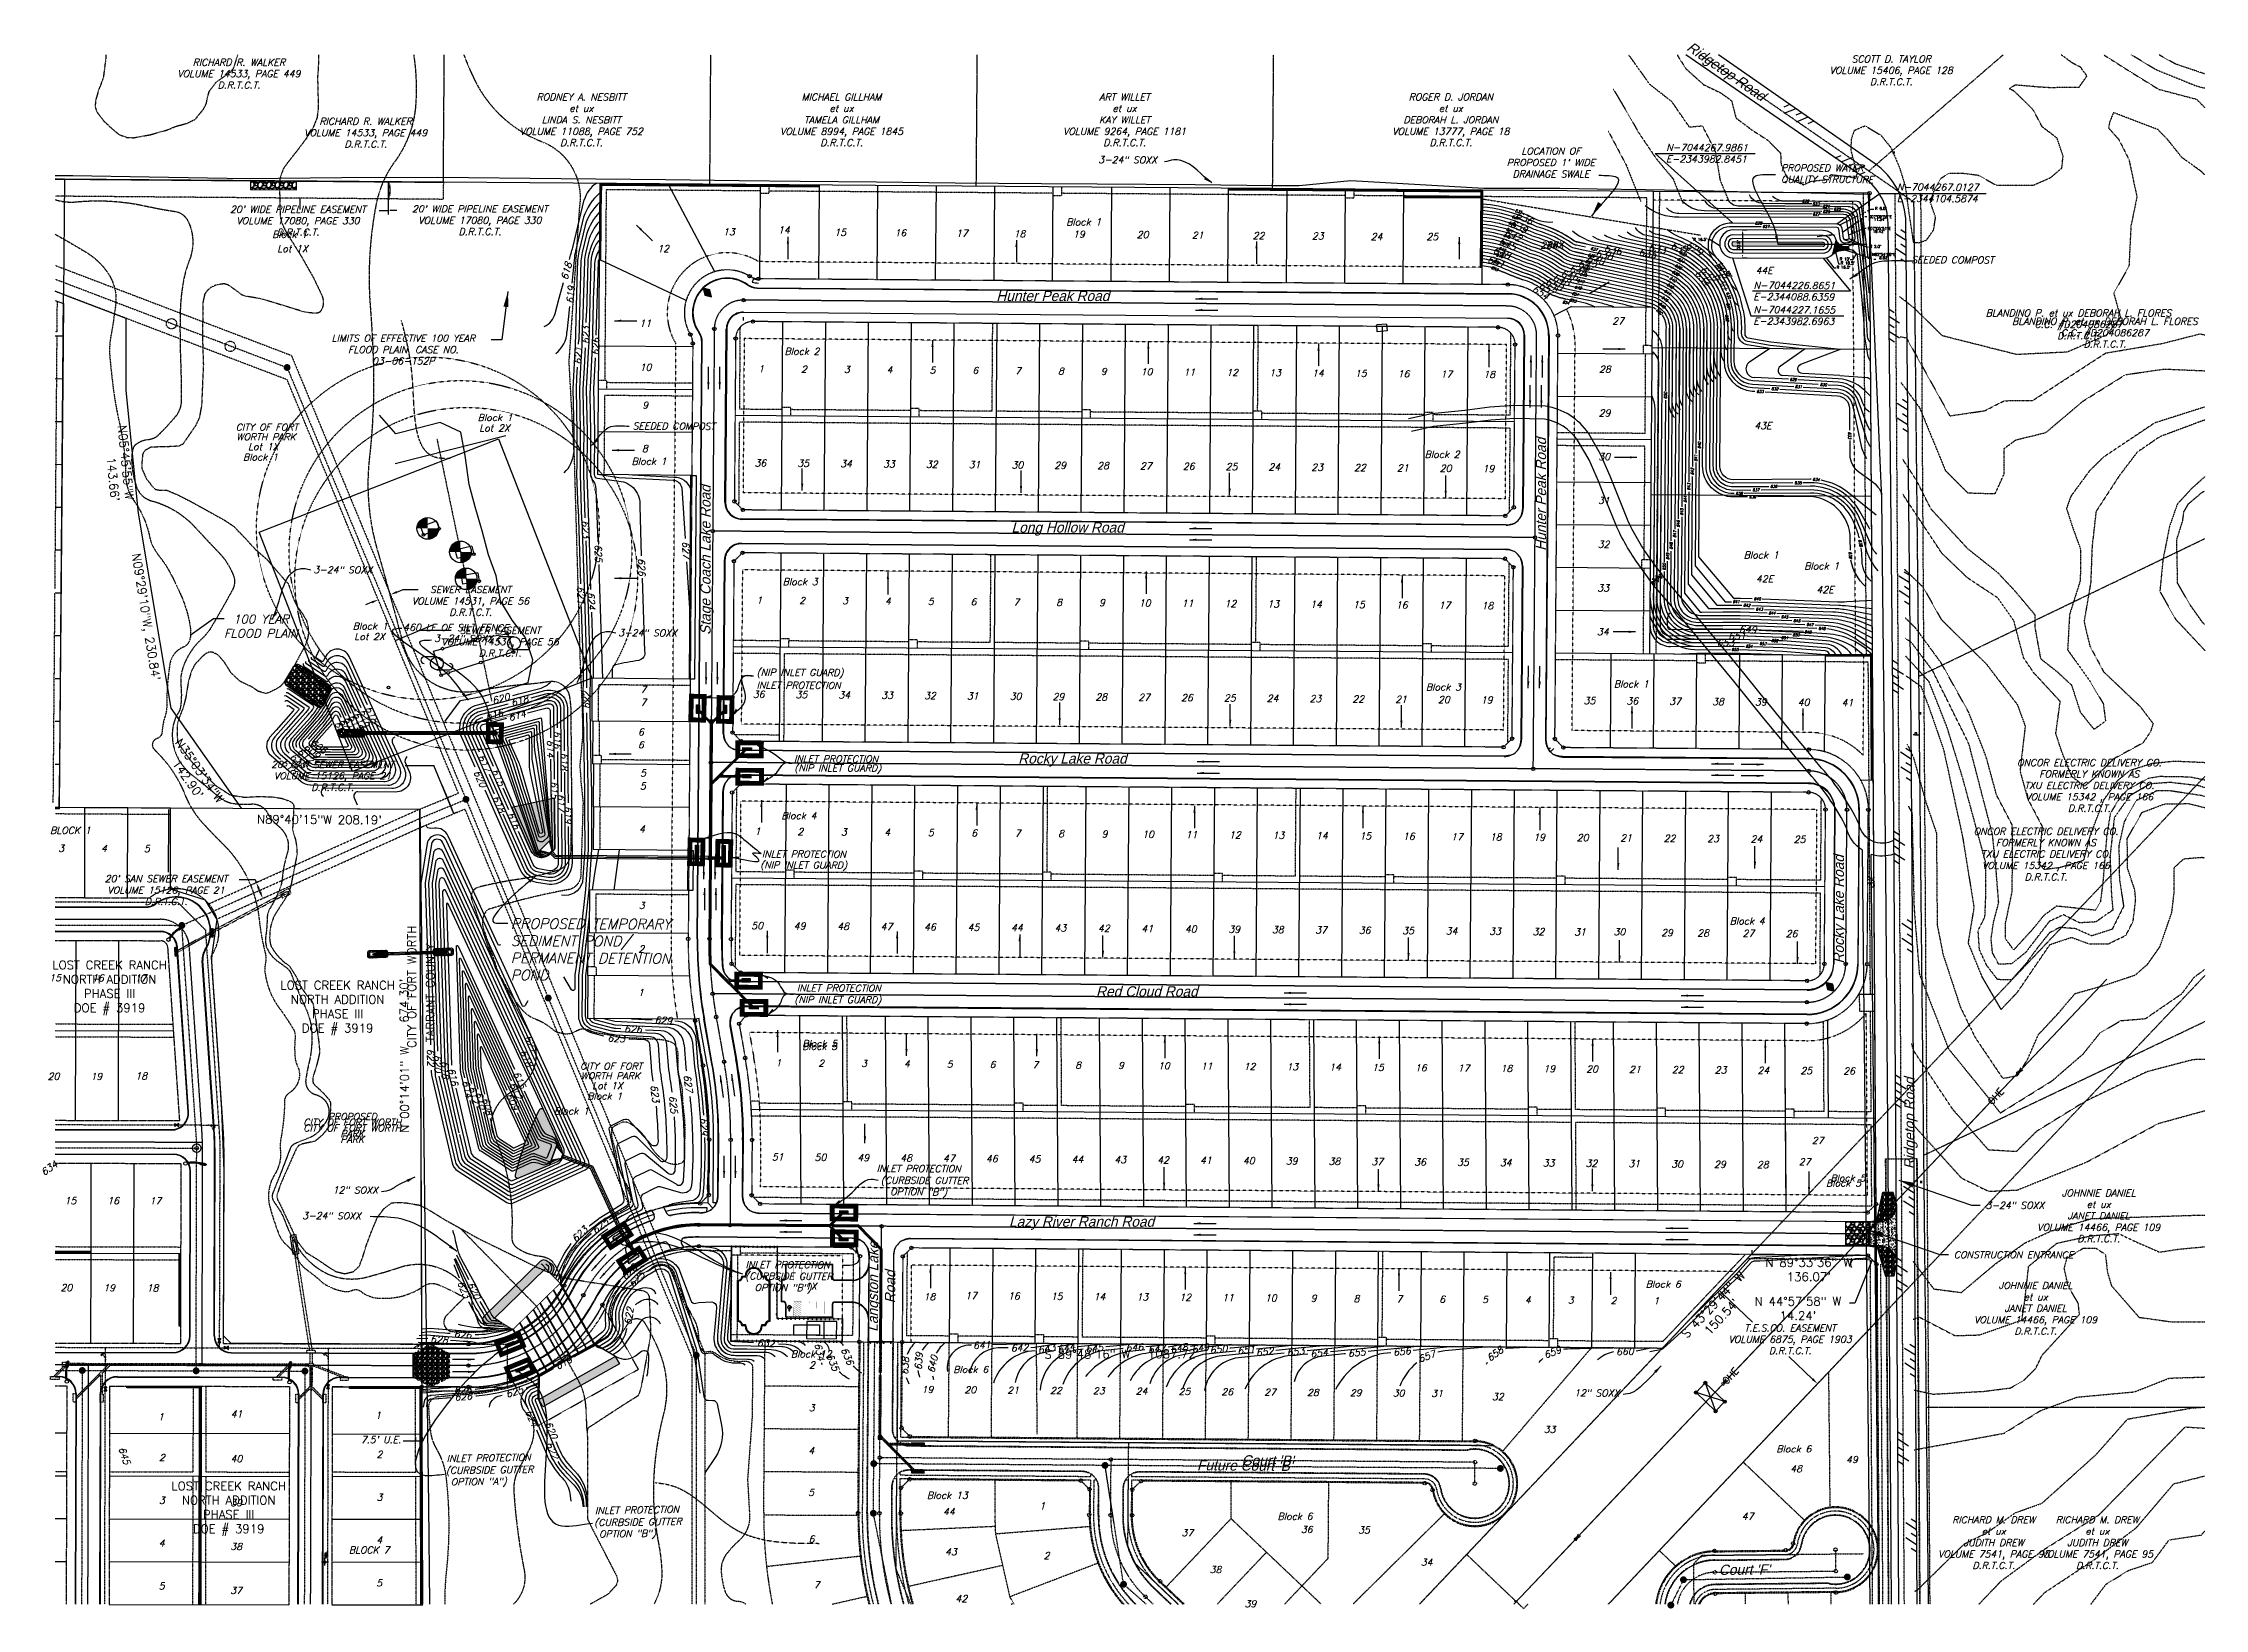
# Model space of a CAD drawing. Header units: feet. Extents: x 2342011 to 2344534, y 7042650 to 7044478.
import ezdxf
from ezdxf.enums import TextEntityAlignment as Align

# ---------------------------------------------------------------- set-up
doc = ezdxf.new("R2010")
doc.units = ezdxf.units.FT
doc.header["$MEASUREMENT"] = 0
for name, pattern in [('ACAD_ISO06W100', [36, 24, -3, 0, -3, 0, -3, 0, -3]), ('CNTR50', [0.9, 0.75, -0.05, 0.05, -0.05]), ('DASHDOT', [1, 0.5, -0.25, 0, -0.25]), ('DEMO12', [0.09375, 0.03125, -0.0625]), ('HIDDEN', [0.375, 0.25, -0.125]), ('HIDDEN2', [0.1875, 0.125, -0.0625]), ('HIDN200', [0.75, 0.5, -0.25]), ('HIDN25', [0.0938, 0.0625, -0.0313]), ('HIDN50', [0.1875, 0.125, -0.0625]), ('HIDN75', [0.2813, 0.1875, -0.0938]), ('PHANTOM2', [1.25, 0.625, -0.125, 0.125, -0.125, 0.125, -0.125]), ('PHNTM33', [1.16, 0.66, -0.1, 0.1, -0.1, 0.1, -0.1]), ('PHNTM50', [1.5, 1, -0.1, 0.1, -0.1, 0.1, -0.1]), ('STREAM50', [0.75, 0.5, -0.0625, 0, -0.0625, 0, -0.0625, 0, -0.0625])]:
    doc.linetypes.add(name, pattern=pattern)
doc.layers.get('DEFPOINTS').update_dxf_attribs({"color": 249})
for name, color, linetype in [('benchmark', 4, 'Continuous'), ('const. entrance', 55, 'Continuous'), ('CONT-MJR-revised', 1, 'Continuous'), ('CONT-MNR-revised', 4, 'Continuous'), ('DA-Impervious', 7, 'Continuous'), ('E-RIPRAP', 252, 'Continuous'), ('e-signs', 251, 'Continuous'), ('f-cl', 251, 'HIDN50'), ('f-cl-tick', 251, 'HIDN50'), ('f-curb b', 251, 'HIDN50'), ('f-curb f', 251, 'HIDN50'), ('f-lot', 251, 'HIDN50'), ('f-lot 100', 251, 'HIDN50'), ('f-row', 251, 'HIDN50'), ('f-sd', 3, 'HIDN50'), ('f-sd cl', 251, 'CNTR50'), ('f-sd inlet', 251, 'Continuous'), ('f-sdmh', 251, 'Continuous'), ('f-sidewalk', 251, 'HIDN50'), ('f-ss', 251, 'HIDN50'), ('f-ss 100', 251, 'HIDN50'), ('f-st names', 251, 'HIDN50'), ('f-w', 251, 'HIDN50'), ('p-100-yr floodplain', 5, 'STREAM50'), ('p-100-yr floodway', 4, 'PHNTM50'), ('p-1A curb f', 4, 'Continuous'), ('p-amenity', 7, 'Continuous'), ('p-barricade', 3, 'Continuous'), ('p-bearings ph 1B', 5, 'Continuous'), ('p-bl', 6, 'DEMO12'), ('p-boundary ph 1B', 1, 'Continuous'), ('p-cl', 7, 'CNTR50'), ('p-cl tick', 2, 'Continuous'), ('p-cont 1', 4, 'Continuous'), ('p-cont 5', 1, 'Continuous'), ('p-curb-b 1B', 55, 'Continuous'), ('p-curb-f 1B', 4, 'Continuous'), ('p-drainage easement', 2, 'HIDN50'), ('p-ease', 2, 'HIDN50'), ('P-FLOW-ARROW', 4, 'Continuous'), ('p-KH-temp asphalt', 254, 'Continuous'), ('p-lot 100 1B', 2, 'Continuous'), ('p-lot 1B', 4, 'Continuous'), ('p-lot-100 Ph 1B', 2, 'Continuous'), ('p-pnt tc', 3, 'Continuous'), ('p-row', 5, 'PHNTM33'), ('p-sd 1b', 4, 'Continuous'), ('p-sd cl 1b', 7, 'PHNTM33'), ('p-sd hdwl 1b', 2, 'Continuous'), ('p-sd inlets 1b', 4, 'Continuous'), ('p-sd rip rap 1b', 252, 'Continuous'), ('p-sdmh 1b', 3, 'Continuous'), ('p-sidewalk-park', 9, 'Continuous'), ('p-silt fence', 3, 'HIDDEN2'), ('p-street bearings', 6, 'Continuous'), ('P-streetnames', 3, 'Continuous'), ('p-swale line', 5, 'ACAD_ISO06W100'), ('p-temp-rip-rap', 55, 'Continuous'), ('p-text', 4, 'Continuous'), ('P-TRI_C-TRANSFORMER_PAD', 4, 'Continuous'), ('P-wall', 4, 'Continuous'), ('s-adjoiner', 252, 'PHANTOM2'), ('s-adjoiner-txt', 2, 'Continuous'), ('s-asphalt', 252, 'Continuous'), ('s-city limits', 252, 'DASHDOT'), ('s-cl', 252, 'CNTR50'), ('s-concrete', 251, 'Continuous'), ('s-cont 1-USGS', 251, 'HIDN50'), ('s-cont1', 251, 'HIDN50'), ('s-cont5', 55, 'HIDN75'), ('s-creek centerline', 3, 'STREAM50'), ('s-easement', 252, 'HIDDEN2'), ('s-easement-txt', 2, 'Continuous'), ('s-elec', 252, 'Continuous'), ('s-electric', 252, 'Continuous'), ('s-electric-100', 252, 'Continuous'), ('s-electric-40', 252, 'Continuous'), ('s-esmt-gas', 252, 'HIDN50'), ('s-fence', 252, 'Continuous'), ('s-FENCE-OFF', 252, 'Continuous'), ('s-gas meter', 251, 'Continuous'), ('s-gas well head', 251, 'Continuous'), ('s-gashead-radius', 251, 'HIDN25'), ('S-GRAVEL', 252, 'Continuous'), ('s-gravel-demo', 252, 'Continuous'), ('s-lot no.', 252, 'Continuous'), ('s-lots', 252, 'Continuous'), ('s-paving', 252, 'Continuous'), ('s-pnts-3-27-06', 122, 'Continuous'), ('s-row', 252, 'PHNTM50'), ('s-sd', 252, 'HIDDEN2'), ('s-ss', 251, 'HIDN50'), ('s-ss-100', 252, 'EX_SS_LINE'), ('s-ss-40', 252, 'EX_SS_LINE'), ('s-st-light', 252, 'Continuous'), ('s-street names', 252, 'Continuous'), ('s-tele', 251, 'Continuous'), ('s-w', 251, 'HIDN50'), ('s-wall', 252, 'HIDN200'), ('s-water', 252, 'HIDN50'), ('s-water-100', 252, 'EX_WATER'), ('s-water-40', 252, 'EX_WATER'), ('temp-text-dim', 4, 'ACAD_ISO06W100')]:
    doc.layers.add(name, color=color, linetype=linetype)
doc.layers.add('p-sdwk-J-PL', color=254, linetype='Continuous', plot=False)
doc.styles.add('L100', font='simplex.shx', dxfattribs={"height": 10})
doc.styles.add('ls100', font='simplex', dxfattribs={"oblique": 15, "height": 10})
doc.styles.add('ls80', font='simplex', dxfattribs={"oblique": 15, "height": 8})
doc.styles.add('ROMANS', font='ROMANS.shx')
doc.styles.get("Standard").update_dxf_attribs({"font": 'Simplex.shx'})
doc.styles.add('TB', font='tb-ld.shx', dxfattribs={"oblique": 15, "height": 36})
doc.styles.add('tb txt', font='tb-hd.shx', dxfattribs={"oblique": 15, "height": 30})
doc.styles.add('TB-Street Names', font='tb-hd.shx', dxfattribs={"oblique": 15, "height": 12})
doc.styles.add('temp-dim', font='simplex.shx', dxfattribs={"height": 3.2})
doc.styles.add('TXT', font='txt')
doc.linetypes.add('EX_SS_LINE', pattern='A,0.5,-0.2,["SS",Standard,S=0.1,R=0,X=-0.1,Y=-0.05],-0.2', length=0.9)
doc.linetypes.add('EX_WATER', pattern='A,12.7,-5.08,["W",Standard,S=2.54,R=0,X=-2.54,Y=-1.27],-5.08', length=22.86)
doc.linetypes.add('FENCELINE3', pattern='A,0.7,-0.1,["X",Standard,S=0.1,R=0,X=-0.1,Y=-0.05],-0.025', length=0.825)
doc.dimstyles.new('flow arrows', dxfattribs={"dimtxt": 0.18, "dimasz": 8, "dimexe": 0.18, "dimexo": 0.0625, "dimgap": 0.09, "dimtad": 0, "dimtih": 1, "dimtoh": 1, "dimdec": 4, "dimzin": 0, "dimdsep": 46, "dimtxsty": 'Standard', "dimcen": 0, "dimclrd": 256, "dimclre": 256, "dimadec": 0, "dimazin": 0, "dimtfac": 1, "dimtdec": 4, "dimtofl": 0, "dimtmove": 0, "dimatfit": 3, "dimfxl": 0, "dimtolj": 1, "dimtzin": 0, "dimarcsym": 0})
doc.dimstyles.get("Standard").update_dxf_attribs({"dimtxt": 0.18, "dimasz": 0.18, "dimexe": 0.18, "dimexo": 0.0625, "dimgap": 0.09, "dimtad": 0, "dimtih": 1, "dimtoh": 1, "dimdec": 4, "dimzin": 0, "dimdsep": 46, "dimtxsty": 'Standard', "dimcen": 0.09, "dimadec": 0, "dimazin": 0, "dimtfac": 1, "dimtdec": 4, "dimtofl": 0, "dimtmove": 0, "dimatfit": 3, "dimfxl": 0, "dimtolj": 1, "dimtzin": 0, "dimarcsym": 0})
pattern_1 = [(228.0128, (2342446.88856, 7042954.2133), (-47.9999894, -54.000008), [0.80722, -79.91453]), (184.9697, (2342446.34856, 7042953.6133), (72.0000063, 5.9999478), [1.3852, -137.13555]), (132.5104, (2342444.96856, 7042953.4933), (59.9999443, -66.000052), [0.97673, -96.6962]), (267.2737, (2342442.62856, 7042951.9933), (5.9999761, 120.0000018), [1.26143, -124.88135]), (292.8337, (2342442.56856, 7042950.7333), (-30.0000594, 71.9999785), [1.23693, -122.45624]), (357.2737, (2342443.04856, 7042949.5933), (-120.0000018, 5.9999761), [1.26143, -124.88135]), (37.6942, (2342444.30856, 7042949.5333), (-78.0000441, -59.9999424), [1.66817, -165.1491]), (72.2553, (2342445.62856, 7042950.5533), (42.0000646, 131.9999774), [1.57493, -155.91793]), (121.4296, (2342446.10856, 7042952.0533), (-48.0000494, 77.9999702), [1.2657, -125.30444]), (175.2364, (2342445.44856, 7042953.1333), (66.0000057, -5.999949), [1.445, -70.80458]), (222.3974, (2342444.00856, 7042953.2533), (-72.0000441, -65.9999525), [1.86869, -185.00025]), (138.8141, (2342448.56856, 7042951.9333), (-42.0000177, 35.999984), [0.6378, -63.14306]), (171.4692, (2342448.08856, 7042952.3533), (77.9999897, -12.0000475), [1.21342, -120.12907]), (225, (2342446.8886, 7042952.5333), (-7e-16, -6), [0.8485, -7.63675]), (203.1986, (2342446.4686, 7042953.2533), (29.999998, 12.000008), [0.45695, -45.2377]), (291.8014, (2342446.0486, 7042953.0733), (-6, 18.000002), [0.6462, -31.66477]), (30.9638, (2342446.2886, 7042952.4733), (17.999988, 12.000015), [1.04957, -33.93614]), (161.565, (2342447.1886, 7042953.0133), (12, -5.99999), [0.75895, -18.2147]), (16.3895, (2342442.56856, 7042953.0733), (60.0000132, 17.9999563), [1.0632, -105.25707]), (70.3462, (2342443.58856, 7042953.3733), (-23.9999715, -66.0000128), [0.89197, -88.30445]), (293.1986, (2342447.1886, 7042954.2133), (-12.000008, 29.999998), [0.9139, -44.78075]), (343.6105, (2342447.54856, 7042953.3733), (-60.0000132, 17.9999563), [1.0632, -105.25707]), (339.444, (2342442.56856, 7042949.3533), (-30.000011, 11.999976), [1.02528, -50.23874]), (294.7751, (2342443.52856, 7042948.9933), (-29.999953, 66.0000205), [0.85907, -85.04786]), (66.8014, (2342447.2486, 7042948.2133), (12.000008, 29.999998), [0.9139, -44.78075]), (17.354, (2342447.60856, 7042949.0533), (-78.000012, -23.999967), [1.00579, -99.57254]), (69.444, (2342444.30856, 7042948.2133), (-11.999976, -30.000011), [0.51264, -50.7514]), (101.31, (2342446.8886, 7042948.2133), (-5.999986, 24.000005), [0.30594, -30.28817]), (165.9638, (2342446.8286, 7042948.5133), (18.000003, -5.99999), [1.23693, -23.5017]), (186.009, (2342445.62856, 7042948.8133), (59.9999985, 5.9999959), [1.1463, -113.48354]), (303.69, (2342446.2886, 7042951.9333), (-6.00001, 11.999997), [0.86533, -20.76797]), (353.1572, (2342446.76856, 7042951.2133), (101.9999962, -12.000048), [1.51076, -149.56538]), (60.9454, (2342448.26856, 7042951.0333), (-24, -42.0000023), [0.61774, -61.15604]), (90, (2342448.5686, 7042951.573), (-6, 6), [0.36, -5.64]), (120.2564, (2342445.50856, 7042948.9933), (23.9999693, -42.0000147), [0.83354, -82.52112]), (48.0128, (2342445.08856, 7042949.7133), (47.9999894, 54.000008), [1.61443, -79.1073]), (0, (2342446.1686, 7042950.913), (6, 6), [1.56, -4.44]), (325.3048, (2342447.72856, 7042950.9133), (-59.9999656, 42.0000517), [0.94868, -93.91964]), (254.0546, (2342448.5086, 7042950.3733), (-5.999999, -24.000001), [0.8736, -42.80705]), (207.646, (2342448.26856, 7042949.5333), (-113.9999748, -60.0000463), [1.42239, -140.81684]), (175.4261, (2342447.00856, 7042948.8733), (-78.0000033, 5.9999688), [1.5048, -148.97444])]

msp = doc.modelspace()

# ---------------------------------------------------------------- texts
at = {"layer": 'benchmark', "width": 718.6586114, "attachment_point": 1, "style": 'ls80'}
for s, insert, char_height in [('3-24" SOXX', (2344278.23695, 7043125.07613, -659), 7.999994), ('CONSTRUCTION ENTRANCE', (2344241.20542, 7043067.39578), 7.9999938)]:
    msp.add_mtext(s, dxfattribs=dict(at, insert=insert, char_height=char_height))
at = {"layer": 'const. entrance', "style": 'TB', "oblique": 15}
for s, p in [('Hunter Peak Road', (2343123.33883, 7044176.79519)), ('Long Hollow Road', (2343141.02187, 7043906.5262)), ('Rocky Lake Road', (2343148.88562, 7043636.79128)), ('Red Cloud Road', (2343239.76441, 7043364.8499)), ('Lazy River Ranch Road', (2343138.15417, 7043096.11509))]:
    msp.add_text(s, height=12, dxfattribs=at).set_placement(p)
for s, p in [('Hunter Peak Road', (2343765.14337, 7043885.21149, 635)), ('Stage Coach Lake Road', (2342789.73213, 7043786.94035, 635)), ('Rocky Lake Road', (2344112.87119, 7043403.40792, 635)), ('Ridgetop Road', (2344195.33626, 7043163.24833))]:
    msp.add_text(s, height=12, rotation=90, dxfattribs=at).set_placement(p)
at = {"layer": 'CONT-MNR-revised', "linetype": 'Continuous', "char_height": 8, "attachment_point": 5, "style": 'ls80'}
for s, insert, rotation in [('{634}', (2342917.04302, 7042950.06526, 634), 281.06967801), ('{635}', (2342932.41973, 7042937.95011, 635), 292.8316727), ('{636}', (2342949.50674, 7042945.0016, 636), 292.8316727)]:
    msp.add_mtext(s, dxfattribs=dict(at, insert=insert, rotation=rotation))
at = {"layer": 'CONT-MNR-revised', "char_height": 8, "attachment_point": 5, "style": 'ls80'}
for s, insert, rotation in [('658', (2343705.56785, 7042947.72058, 660), 37.09601022), ('659', (2343772.61752, 7042949.59274, 660), 21.20154848)]:
    msp.add_mtext(s, dxfattribs=dict(at, insert=insert, rotation=rotation))
at = {"layer": 'f-lot 100', "style": 'ls80', "oblique": 15}
for s, p in [('Block 12', (2342907.29592, 7042947.49454)), ('2', (2342908.19311, 7042934.74376)), ('19', (2343042.97734, 7042906.12368)), ('Block 6', (2343093.42648, 7042929.44014)), ('3', (2342907.80921, 7042884.74523)), ('20', (2343092.97586, 7042905.73978)), ('21', (2343142.97439, 7042905.35588)), ('22', (2343192.97292, 7042904.97197)), ('23', (2343242.97144, 7042904.58807)), ('24', (2343292.96997, 7042904.20416)), ('25', (2343342.96849, 7042903.82026)), ('26', (2343392.96702, 7042903.43635)), ('27', (2343442.96555, 7042903.05245)), ('28', (2343492.96407, 7042902.66855)), ('29', (2343542.9626, 7042902.28464)), ('30', (2343592.96113, 7042901.90074)), ('31', (2343637.9598, 7042901.55522)), ('32', (2343708.81134, 7042897.72046)), ('33', (2343769.19134, 7042859.47554)), ('4', (2342907.4253, 7042834.7467)), ('Block 6', (2344054.39981, 7042836.80009)), ('48', (2344057.10284, 7042813.5909)), ('49', (2344122.19318, 7042824.36192)), ('5', (2342907.05065, 7042785.95334)), ('Block 13', (2343066.12139, 7042782.67937)), ('44', (2343068.0621, 7042763.64633)), ('1', (2343176.93682, 7042770.09112)), ('Block 6', (2343472.06608, 7042758.01023)), ('47', (2344000.52184, 7042758.10407)), ('6', (2342907.61754, 7042731.68494)), ('37', (2343346.34761, 7042738.84077)), ('36', (2343485.69163, 7042742.71967)), ('35', (2343552.53725, 7042742.20641)), ('43', (2343070.3776, 7042716.62099)), ('2', (2343182.03461, 7042712.12201)), ('34', (2343625.66804, 7042704.5225)), ('38', (2343379.24815, 7042695.93119)), ('7', (2342913.65087, 7042678.12069)), ('42', (2343082.5404, 7042662.02565)), ('39', (2343420.00963, 7042656.00194))]:
    msp.add_text(s, height=8, dxfattribs=at).set_placement(p, align=Align.MIDDLE_CENTER)
at = {"layer": 'f-st names', "style": 'tb txt', "oblique": 15}
for s, rotation, p in [("Court 'B'", 359.56083333, (2343409.57392, 7042817.48142)), ("Court 'F'", 0.59083333, (2343966.84552, 7042689.5743))]:
    msp.add_text(s, height=12, rotation=rotation, dxfattribs=at).set_placement(p)
at = {"layer": 'p-bearings ph 1B', "char_height": 10, "style": 'L100'}
for s, insert, width, attachment_point, rotation in [('N05%%d45\'55"W \\P143.66\'', (2342116.46006, 7043945.32014), 325.7142857, 3, 275.71629248), ('N09%%d29\'10"W, 230.84\'', (2342147.60273, 7043734.77374), 325.7142857, 3, 278.9854722), ('N35%%d03\'34"W\\P142.90\'', (2342197.45681, 7043631.34756), 183.8095238, 2, 305.05944444), ('N89%%d40\'15"W 208.19\'', (2342333.21063, 7043576.42813), 183.9432957, 2, 359.67078469), ('N 00°14\'01" W    674.30\'', (2342427.30726, 7043295.80105), 399.7142857, 2, 90.23356247), (' S 43°29\'44" W\\P150.54\'', (2343954.28388, 7043006.0407), 395.3170987, 2, 46.70014364), ('N 89°33\'36" W\\P136.07\'', (2344071.82182, 7043059.41133), 395.3170987, 2, 0.19566188), ('N 44°57\'58" W\\P14.24\'', (2344059.16812, 7043014.00804), 395.3170987, 2, 0.19566188), ('S 89°48\'16" W   1087.72\'', (2343269.90031, 7042952.55172), 395.3170987, 2, 0.19566188)]:
    msp.add_mtext(s, dxfattribs=dict(at, insert=insert, width=width, attachment_point=attachment_point, rotation=rotation))
at = {"layer": 'p-cont 1', "attachment_point": 5, "style": 'ls80'}
for s, insert, char_height, rotation in [('{637}', (2343729.27932, 7044274.25951, 643), 3.2, 340.70118233), ('{635}', (2343732.93854, 7044281.43387, 635), 3.2, 342.25957958), ('{636}', (2343739.94565, 7044273.71936, -15), 8, 332.80294355), ('{645}', (2343720.2029, 7044243.27702, -6), 8, 335.94785542), ('{643}', (2343719.36545, 7044252.3365, 643), 3.2, 341.42785634), ('{642}', (2343726.79976, 7044253.44906, -9), 8, 334.57613995), ('{641}', (2343722.62501, 7044259.53538, 643), 3.2, 336.29547012), ('{639}', (2343725.26223, 7044267.1249, 643), 3.2, 341.80081351), ('{639}', (2343733.37854, 7044263.59319, -12), 8, 333.57115211), ('{618}', (2342621.51032, 7044211.70526, 618), 8, 75.03927946), ('{651}', (2343706.89989, 7044222.76445), 8, 341.25218451), ('{651}', (2343707.48941, 7044222.31149, 652), 3.2, 336.5667962), ('{648}', (2343713.57565, 7044233.05813, -3), 8, 337.93335376), ('{649}', (2343710.9524, 7044229.60065, 649), 3.2, 340.0713044), ('{647}', (2343713.70521, 7044237.25327, 647), 3.2, 340.89814723), ('{645}', (2343716.87864, 7044244.40323, 645), 3.2, 339.6140544), ('{642}', (2343812.92751, 7044218.81515, 642), 8, 347.88979199), ('{641}', (2343814.99899, 7044222.46105, 641), 3.2, 347.89026356), ('{640}', (2343823.06623, 7044224.82059, 640), 8, 347.89073436), ('{639}', (2343818.11857, 7044229.97249, 639), 3.2, 347.89120438), ('{637}', (2343821.23941, 7044237.48371, 637), 3.2, 347.89214209), ('{638}', (2343833.20531, 7044230.82625, 638), 8, 347.89167362), ('{636}', (2343843.34475, 7044236.83212, 636), 8, 347.89260979), ('{635}', (2343883.69868, 7044232.26654, 635), 8, 347.89260978), ('{633}', (2343895.04246, 7044238.01511, 633), 8, 347.89260978), ('{631}', (2343920.99082, 7044238.43063, 631), 8, 336.05695873), ('{634}', (2343922.38357, 7044224.22789, 634), 3.2, 330.59233093), ('{632}', (2343924.823, 7044231.99801, 632), 3.2, 332.23413841), ('{630}', (2343928.98842, 7044238.84433, 630), 3.2, 331.96535434), ('{629}', (2343938.39288, 7044237.97717, 629), 8, 327.4245758), ('{653}', (2343705.12561, 7044214.6238, 653), 3.2, 337.52489774), ('{652}', (2343766.65721, 7044191.40797, 652), 8, 329.94648525), ('{650}', (2343774.71821, 7044196.18272, 650), 8, 334.08482376), ('{648}', (2343783.23312, 7044201.22634, 648), 8, 339.64117534), ('{646}', (2343792.63901, 7044206.79771, 646), 8, 347.88202192), ('{644}', (2343802.78917, 7044212.80993, 644), 8, 347.8888465), ('{647}', (2343805.65589, 7044199.92372, 647), 3.2, 347.88742237), ('{645}', (2343808.76635, 7044207.43695, 645), 3.2, 347.88837258), ('{643}', (2343811.88127, 7044214.94928, 643), 3.2, 347.88931964), ('{640}', (2343913.19896, 7044201.83182, 640), 3.2, 328.96089945), ('{638}', (2343916.3185, 7044209.28066, 638), 3.2, 329.86521869), ('{636}', (2343919.43152, 7044216.71613, 636), 3.2, 330.59233093), ('{634}', (2343947.78149, 7044203.52501, 634), 8, 310.32645824), ('{632}', (2343954.44391, 7044208.03237, 632), 8, 309.81472478), ('{630}', (2343969.9616, 7044199.98569, 630), 8, 301.06918037), ('{628}', (2343970.70022, 7044213.28399, 628), 8, 306.54712356), ('{628}', (2343968.1042, 7044216.37689, 628), 3.2, 308.14747061), ('{627}', (2343978.68696, 7044208.77834, 627), 3.2, 302.21295992), ('{619}', (2342626.36038, 7044184.09065, 619), 8, 84.40718269), ('{654}', (2343758.90847, 7044186.81818, 654), 8, 327.15787605), ('{654}', (2343788.33755, 7044175.03077, 654), 3.2, 349.64634906), ('{653}', (2343796.40488, 7044177.36486, 653), 3.2, 347.88601564), ('{651}', (2343799.46419, 7044184.89042, 651), 3.2, 347.88601564), ('{649}', (2343802.55305, 7044192.40891, 649), 3.2, 347.886469), ('{648}', (2343900.54448, 7044171.72135, 648), 3.2, 321.04391829), ('{646}', (2343903.75781, 7044179.33098, 646), 3.2, 324.16342256), ('{644}', (2343906.92609, 7044186.86901, 644), 3.2, 326.27792791), ('{642}', (2343910.06989, 7044194.36421, 642), 3.2, 327.80558343), ('{630}', (2343978.08997, 7044183.36628, 630), 3.2, 291.05633586), ('{631}', (2343978.12355, 7044170.48579, 631), 3.2, 284.06193769), ('{623}', (2342644.11005, 7044136.88165, 623), 8, 88.45870891), ('{650}', (2343897.34946, 7044164.39706, 650), 3.2, 315.86697575), ('{632}', (2343976.45048, 7044157.11928, 632), 3.2, 276.93693067), ('{621}', (2342635.07208, 7044113.05028, 621), 8, 87.2438209), ('{626}', (2342655.59344, 7044123.6829, 626), 8, 88.37120765), ('{650}', (2343904.5641, 7044066.55172, 650), 3.2, 89.56007394), ('{633}', (2344014.91564, 7044071.24205, 633), 3.2, 356.78854938), ('{632}', (2344032.11844, 7044074.2831, 632), 3.2, 356.78854939), ('{629}', (2344053.7591, 7044085.08774, 629), 3.2, 356.78854938), ('{631}', (2344059.78873, 7044076.73684, 631), 3.2, 356.78854939), ('{630}', (2344088.81385, 7044079.11456, 630), 3.2, 356.78854939), ('{633}', (2344119.56762, 7044019.96483, 633), 3.2, 270.371871), ('{641}', (2343940.00546, 7043993.65798, 641), 3.2, 89.56007394), ('{640}', (2343944.11858, 7044008.3753, 640), 3.2, 89.56007394), ('{642}', (2343935.88358, 7043977.80062, 642), 3.2, 89.56007394), ('{634}', (2344080.4362, 7043968.40936, 634), 3.2, 354.80768519), ('{644}', (2343927.63486, 7043945.43772, 644), 3.2, 89.56007394), ('{643}', (2343931.74661, 7043959.97646, 643), 3.2, 89.56007394), ('{638}', (2343990.54742, 7043952.15544, 638), 3.2, 0.37187108), ('{639}', (2344006.25583, 7043948.25731, 639), 3.2, 0.37187108), ('{637}', (2344010.0879, 7043956.28235, 637), 3.2, 0.37187108), ('{636}', (2344030.88138, 7043960.41739, 636), 3.2, 0.37187108), ('{635}', (2344059.2196, 7043964.6014, 635), 3.2, 0.37187109), ('{646}', (2343919.41401, 7043916.70683, 646), 3.2, 89.56007394), ('{645}', (2343923.52133, 7043930.66782, 645), 3.2, 89.56007394), ('{623}', (2342643.8909, 7043910.40369, 623), 8, 271.85601535), ('{627}', (2342761.25848, 7043886.12781, 627), 8, 273.76640533), ('{648}', (2343911.21542, 7043890.8734, 648), 3.2, 89.56007394), ('{647}', (2343915.32091, 7043904.59675, 647), 3.2, 89.56007394), ('{638}', (2344132.1699, 7043894.39657, 638), 3.2, 280.992083), ('{625}', (2342658.7983, 7043882.51215, 625), 8, 271.84969077), ('{626}', (2342709.34419, 7043866.4157, 626), 8, 271.84969077), ('{650}', (2343903.02848, 7043866.55762, 650), 3.2, 89.56007394), ('{649}', (2343907.12251, 7043878.78769, 649), 3.2, 89.56007394), ('{639}', (2344120.49978, 7043880.14002, 639), 3.2, 272.88169221), ('{653}', (2343890.88777, 7043848.27835, 653), 3.2, 89.56007395), ('{652}', (2343894.91923, 7043852.35921, 652), 3.2, 89.56007395), ('{651}', (2343898.95068, 7043856.44006, 651), 3.2, 89.56007395), ('{621}', (2342638.37222, 7043833.49752, 621), 8, 271.85226853), ('{624}', (2342650.58883, 7043826.89075, 624), 8, 271.850084), ('{641}', (2343987.10633, 7043825.8672, 641), 3.2, 0.24121586), ('{642}', (2343999.49285, 7043821.61841, 642), 3.2, 357.9571173), ('{640}', (2344011.74766, 7043829.18637, 640), 3.2, 357.9571173), ('{643}', (2344014.07211, 7043817.09582, 643), 3.2, 357.9571173), ('{649}', (2344000.66453, 7043793.41446, 649), 8, 357.05566812), ('{644}', (2344028.90245, 7043812.56428, 644), 3.2, 357.9571173), ('{645}', (2344043.65864, 7043808.03538, 645), 3.2, 357.9571173), ('{646}', (2344057.8858, 7043803.52535, 646), 3.2, 357.9571173), ('{647}', (2344073.14193, 7043798.97862, 647), 3.2, 357.9571173), ('{648}', (2344087.20204, 7043794.47455, 648), 3.2, 357.9571173), ('{653}', (2343974.63474, 7043777.81427, 653), 8, 0.24121586), ('{651}', (2343988.07774, 7043785.87094, 651), 8, 0.24121586), ('655', (2343985.6841, 7043770.07143), 3.2, 358.62372112), ('654', (2344002.22026, 7043773.71575), 3.2, 358.62372112), ('653', (2344018.23664, 7043776.84018), 3.2, 358.62372112), ('652', (2344032.04053, 7043780.35411), 3.2, 358.62372112), ('651', (2344043.62964, 7043783.73933), 3.2, 358.62372112), ('650', (2344056.94136, 7043787.11778), 3.2, 358.62372112), ('649', (2344070.77287, 7043790.40667), 3.2, 358.62372112), ('{620}', (2342544.92014, 7043712.63115, 620), 8, 14.71274251), ('{622}', (2342644.72388, 7043710.71494, 622), 8, 89.57282284), ('{614}', (2342379.95401, 7043686.95123, 614), 8, 294.60834799), ('{616}', (2342387.1415, 7043690.47013, 616), 8, 294.60834799), ('{618}', (2342394.32898, 7043693.98903, 618), 8, 294.60834799), ('{616}', (2342537.33549, 7043694.09715, 616), 8, 14.71274249), ('{614}', (2342563.9835, 7043692.82326, 614), 8, 14.71274249), ('{618}', (2342566.92838, 7043710.13894, 618), 8, 14.7127425), ('{606}', (2342358.39157, 7043676.39452, 606), 8, 294.60834799), ('{608}', (2342363.78218, 7043679.0337, 608), 8, 294.60834799), ('{610}', (2342369.17279, 7043681.67288, 610), 8, 294.60834799), ('{612}', (2342374.5634, 7043684.31205, 612), 8, 294.60834799), ('{616}', (2342610.87629, 7043664.69875, 616), 8, 270.45063498), ('{615}', (2342308.3734, 7043640.1058, 615), 8, 319.33789053), ('{612}', (2342316.82063, 7043646.03253, 612), 8, 319.33789052), ('{609}', (2342324.42313, 7043651.36659, 609), 8, 319.33789054), ('{606}', (2342332.03654, 7043656.70829, 606), 8, 324.65291042), ('{617}', (2342525.83035, 7043637.29555, 617), 8, 293.92225692), ('{614}', (2342602.95772, 7043654.31428, 614), 8, 270.45063498), ('{618}', (2342619.07605, 7043639.33226, 618), 8, 270.45063498), ('{618}', (2342298.23673, 7043632.99373, 618), 8, 319.33789052), ('{620}', (2342520.75784, 7043619.137, 620), 8, 293.92225692), ('{615}', (2342541.94342, 7043620.70134, 615), 8, 293.92225692), ('{618}', (2342542.67611, 7043589.45633, 618), 8, 293.92225692), ('{615}', (2342607.33852, 7043605.91403, 615), 8, 270.45063498), ('{617}', (2342615.45655, 7043590.93934, 617), 8, 270.45063498), ('{616}', (2342559.97022, 7043570.19973, 616), 8, 293.92225692), ('{619}', (2342623.5656, 7043577.10571, 619), 8, 270.45063498), ('{629}', (2342734.80488, 7043337.14286, 629), 8, 357.09138512), ('{621}', (2342580.25272, 7043309.66578, 621), 8, 294.60834799), ('{623}', (2342679.68413, 7043315.91251, 623), 8, 357.09138512), ('{626}', (2342699.29692, 7043326.93149, 626), 8, 357.09138512), ('{622}', (2342463.14578, 7043293.70187, 622), 8, 271.821711), ('{620}', (2342471.37611, 7043286.58711, 620), 8, 271.821711), ('{618}', (2342574.77775, 7043292.80203, 618), 8, 294.60834799), ('{618}', (2342479.91669, 7043279.20415, 618), 8, 271.90110557), ('{616}', (2342489.19809, 7043271.1808, 616), 8, 283.1487948), ('{614}', (2342505.92619, 7043256.72009, 614), 8, 283.1487948), ('{615}', (2342566.56529, 7043267.5064, 615), 8, 294.60834799), ('{627}', (2342763.70152, 7043263.28605, 627), 8, 277.61595743), ('{612}', (2342513.64685, 7043250.04592, 612), 8, 283.1487948), ('{610}', (2342521.36751, 7043243.37175, 610), 8, 283.1487948), ('{608}', (2342529.08817, 7043236.69758, 608), 8, 283.1487948), ('{609}', (2342558.35283, 7043242.21077, 609), 8, 294.60834799), ('{612}', (2342562.45906, 7043254.85858, 612), 8, 294.60834799), ('{623}', (2342724.87707, 7043251.54701, 623), 8, 276.94904674), ('{625}', (2342746.36715, 7043238.89022, 625), 8, 275.44463088), ('{629}', (2342782.2745, 7043213.28122, 629), 8, 272.72651991), ('{623}', (2342637.0502, 7043087.34287, 623), 8, 43.35889221), ('{625}', (2342660.95803, 7043096.83932, 625), 8, 36.13997213), ('{628}', (2342694.80265, 7043043.42475, 628), 8, 44.06331528), ('{625}', (2342703.54568, 7043034.92778, 625), 8, 44.06331528), ('{623}', (2342501.6871, 7043022.75415, 623), 8, 291.88193924), ('{620}', (2342513.45653, 7043021.55996, 620), 8, 296.04832315), ('{622}', (2342694.51238, 7042991.83172, 622), 8, 80.81726738), ('{628}', (2342472.84759, 7042964.45364, 628), 8, 355.27315009), ('{626}', (2342500.3184, 7042970.38262, 626), 8, 356.22475123), ('{632}', (2342854.32566, 7042960.2629, 632), 8, 356.68242315), ('641', (2343106.41663, 7042957.92084, 660), 8, 2.93487094), ('{619}', (2342618.31297, 7042937.41888, 619), 8, 29.35110073), ('638', (2343016.80228, 7042933.62096, 660), 8, 86.05197832), ('639', (2343032.71532, 7042939.22844, 660), 8, 86.05197832), ('640', (2343049.1099, 7042935.74039, 660), 8, 77.87679563), ('642', (2343150.52926, 7042954.75151, 660), 8, 2.93487094), ('643', (2343182.02126, 7042953.68639, 643), 8, 9.5009762), ('644', (2343204.85887, 7042954.63477, 660), 8, 10.29175619), ('{645}', (2343237.90051, 7042954.43906, 645), 8, 5.71775191), ('646', (2343284.67007, 7042955.40212, 660), 8, 2.93487094), ('647', (2343310.54347, 7042953.43472, 660), 8, 5.6724399), ('648', (2343336.72487, 7042954.27585, 660), 8, 10.24529259), ('649', (2343361.5058, 7042954.55485, 660), 8, 10.24529259), ('650', (2343382.78675, 7042952.95893, 650), 8, 5.71775191), ('651', (2343415.00044, 7042952.30096, 660), 8, 5.71775191), ('652', (2343436.65538, 7042950.05252, 660), 8, 5.71775191), ('653', (2343472.70728, 7042950.33316, 660), 8, 5.71775191), ('654', (2343500.26811, 7042948.64684, 660), 8, 5.71775191), ('{655}', (2343544.15227, 7042949.13205, 655), 8, 5.71775191), ('656', (2343596.83621, 7042950.40983, 656), 8, 5.7190872), ('657', (2343625.95508, 7042944.82436, 660), 8, 20.27863877), ('{660}', (2343857.12973, 7042950.48426, 660), 8, 1.1119513), ('{628}', (2342500.29257, 7042905.72642, 628), 8, 3.45033611), ('{625}', (2342560.81184, 7042903.29452, 625), 8, 15.97523194), ('{626}', (2342501.1043, 7042897.77676, 626), 8, 3.45033612), ('{624}', (2342580.986, 7042872.39616, 624), 8, 292.37579005), ('{620}', (2342603.62349, 7042858.75251, 620), 8, 292.48461072), ('{622}', (2342605.00689, 7042835.06218, 622), 8, 292.37579003)]:
    msp.add_mtext(s, dxfattribs=dict(at, insert=insert, char_height=char_height, rotation=rotation))
at = {"layer": 'p-cont 1', "char_height": 3.2, "attachment_point": 5, "style": 'ls80'}
for s, insert in [('622', (2344068.03701, 7044293.21205, 632)), ('623', (2344080.12904, 7044290.05319, 632)), ('627', (2344080.57791, 7044278.45622, 632)), ('624', (2344092.11409, 7044287.19224, 632)), ('626', (2344092.22686, 7044281.25934, 632)), ('625', (2344105.06223, 7044284.17029, 632)), ('628', (2344013.01551, 7044267.75753, 632)), ('627', (2344021.72552, 7044263.7937, 632))]:
    msp.add_mtext(s, dxfattribs=dict(at, insert=insert))
at = {"layer": 'p-lot 100 1B', "style": 'ls80', "oblique": 15}
for s, p in [('Block 1', (2343205.06196, 7044265.12556)), ('Block 1', (2343205.06196, 7044265.12556)), ('Block 1', (2342278.04035, 7044250.68636)), ('Block 1', (2342278.04035, 7044250.68636)), ('Block 2', (2342876.09631, 7044114.05647)), ('Block 2', (2342876.09631, 7044114.05647)), ('Block 1', (2342517.87894, 7044036.82381)), ('Block 2', (2343623.43489, 7043993.96444)), ('Block 2', (2343623.43489, 7043993.96444)), ('Block 1', (2342697.55063, 7043985.5761)), ('Block 1', (2342697.55063, 7043985.5761)), ('Block 1', (2343995.91141, 7043876.2897)), ('Block 1', (2344066.61833, 7043863.54201)), ('Block 3', (2342873.95758, 7043845.24088)), ('Block 3', (2342873.95758, 7043845.24088)), ('Block 1', (2342372.04129, 7043793.29531)), ('Block 3', (2343624.96133, 7043722.09103)), ('Block 3', (2343624.96133, 7043722.09103)), ('Block 1', (2343844.26437, 7043725.66889)), ('Block 1', (2343844.26437, 7043725.66889)), ('Block 4', (2342872.53884, 7043571.89714)), ('Block 4', (2342872.53884, 7043571.89714)), ('Block 4', (2343979.56683, 7043449.06147)), ('Block 4', (2343979.56683, 7043449.06147)), ('Block 5', (2342896.71587, 7043306.0763)), ('Block 5', (2342896.71587, 7043302.5758)), ('Block 1', (2342606.87832, 7043227.30453))]:
    msp.add_text(s, height=8, dxfattribs=at).set_placement(p)
for s, p in [('13', (2342811.1717, 7044257.58254)), ('13', (2342811.1717, 7044257.58254)), ('14', (2342875.35603, 7044259.80722)), ('14', (2342875.35603, 7044259.80722)), ('15', (2342941.12362, 7044256.94703)), ('15', (2342941.12362, 7044256.94703)), ('16', (2343011.34459, 7044256.40785)), ('16', (2343011.34459, 7044256.40785)), ('17', (2343083.15528, 7044255.85647)), ('17', (2343083.15528, 7044255.85647)), ('18', (2343150.43514, 7044255.33838)), ('18', (2343150.43514, 7044255.33838)), ('19', (2343219.75923, 7044254.80609)), ('19', (2343219.75923, 7044254.80609)), ('20', (2343294.19667, 7044254.23811)), ('20', (2343294.19667, 7044254.23811)), ('21', (2343358.52214, 7044253.72943)), ('21', (2343358.52214, 7044253.72943)), ('22', (2343429.48086, 7044253.19578)), ('22', (2343429.48086, 7044253.19578)), ('23', (2343498.57141, 7044252.66529)), ('23', (2343498.57141, 7044252.66529)), ('24', (2343567.29885, 7044252.0162)), ('24', (2343567.29885, 7044252.0162)), ('25', (2343632.36204, 7044251.95977)), ('25', (2343632.36204, 7044251.95977)), ('Lot 1X', (2342301.77805, 7044237.99068)), ('Lot 1X', (2342301.77805, 7044237.99068)), ('12', (2342734.40322, 7044237.94386)), ('12', (2342734.40322, 7044237.94386)), ('26X', (2343768.64026, 7044242.05144)), ('26X', (2343775.28212, 7044242.50091)), ('44E', (2344019.81854, 7044212.51223)), ('44E', (2344019.81854, 7044212.51223)), ('11', (2342713.56192, 7044150.85726)), ('11', (2342713.56192, 7044150.85726)), ('27', (2343849.22975, 7044153.45952)), ('27', (2343849.22975, 7044153.45952)), ('10', (2342713.8319, 7044099.33254)), ('10', (2342713.8319, 7044099.33254)), ('1', (2342848.77175, 7044097.64993)), ('1', (2342848.77175, 7044097.64993)), ('2', (2342898.77028, 7044097.26603)), ('2', (2342898.77028, 7044097.26603)), ('3', (2342948.7688, 7044096.88212)), ('3', (2342948.7688, 7044096.88212)), ('4', (2342998.76733, 7044096.49822)), ('4', (2342998.76733, 7044096.49822)), ('5', (2343048.76586, 7044096.11432)), ('5', (2343048.76586, 7044096.11432)), ('6', (2343098.76438, 7044095.73041)), ('6', (2343098.76438, 7044095.73041)), ('7', (2343148.76291, 7044095.34651)), ('7', (2343148.76291, 7044095.34651)), ('8', (2343198.76143, 7044094.9626)), ('8', (2343198.76143, 7044094.9626)), ('9', (2343248.75996, 7044094.5787)), ('9', (2343248.75996, 7044094.5787)), ('10', (2343298.75849, 7044094.1948)), ('10', (2343298.75849, 7044094.1948)), ('11', (2343348.75701, 7044093.81089)), ('11', (2343348.75701, 7044093.81089)), ('12', (2343398.75554, 7044093.42699)), ('12', (2343398.75554, 7044093.42699)), ('13', (2343448.75407, 7044093.04308)), ('13', (2343448.75407, 7044093.04308)), ('14', (2343498.75259, 7044092.65918)), ('14', (2343498.75259, 7044092.65918)), ('15', (2343548.75112, 7044092.27527)), ('15', (2343548.75112, 7044092.27527)), ('28', (2343833.79762, 7044097.23774)), ('28', (2343833.79762, 7044097.23774)), ('16', (2343598.74964, 7044091.89137)), ('16', (2343598.74964, 7044091.89137)), ('17', (2343648.74817, 7044091.50747)), ('17', (2343648.74817, 7044091.50747)), ('18', (2343698.7467, 7044091.12356)), ('18', (2343698.7467, 7044091.12356)), ('9', (2342713.44208, 7044055.23275)), ('9', (2342713.44208, 7044055.23275)), ('29', (2343833.40527, 7044046.13924)), ('29', (2343833.40527, 7044046.13924)), ('Lot 2X', (2342537.51322, 7044028.64699)), ('43E', (2344018.42776, 7044031.38238)), ('43E', (2344018.42776, 7044031.38238)), ('8', (2342713.05226, 7044004.46425)), ('8', (2342713.05226, 7044004.46425)), ('30', (2343833.01292, 7043995.04075)), ('30', (2343833.01292, 7043995.04075)), ('36', (2342847.92716, 7043987.65317)), ('36', (2342847.92716, 7043987.65317)), ('35', (2342897.92569, 7043987.26927)), ('35', (2342897.92569, 7043987.26927)), ('34', (2342947.92421, 7043986.88537)), ('34', (2342947.92421, 7043986.88537)), ('33', (2342997.92274, 7043986.50146)), ('33', (2342997.92274, 7043986.50146)), ('32', (2343047.92127, 7043986.11756)), ('32', (2343047.92127, 7043986.11756)), ('31', (2343097.91979, 7043985.73365)), ('31', (2343097.91979, 7043985.73365)), ('30', (2343147.91832, 7043985.34975)), ('30', (2343147.91832, 7043985.34975)), ('29', (2343197.91685, 7043984.96585)), ('29', (2343197.91685, 7043984.96585)), ('28', (2343247.91537, 7043984.58194)), ('28', (2343247.91537, 7043984.58194)), ('27', (2343297.9139, 7043984.19804)), ('27', (2343297.9139, 7043984.19804)), ('26', (2343347.91242, 7043983.81413)), ('26', (2343347.91242, 7043983.81413)), ('25', (2343397.91095, 7043983.43023)), ('25', (2343397.91095, 7043983.43023)), ('24', (2343447.90948, 7043983.04633)), ('24', (2343447.90948, 7043983.04633)), ('23', (2343497.908, 7043982.66242)), ('23', (2343497.908, 7043982.66242)), ('22', (2343547.90653, 7043982.27852)), ('22', (2343547.90653, 7043982.27852)), ('21', (2343597.90505, 7043981.89461)), ('21', (2343597.90505, 7043981.89461)), ('20', (2343647.90358, 7043981.51071)), ('20', (2343647.90358, 7043981.51071)), ('19', (2343697.90211, 7043981.1268)), ('19', (2343697.90211, 7043981.1268)), ('31', (2343832.62057, 7043943.94226)), ('31', (2343832.62057, 7043943.94226)), ('32', (2343832.22822, 7043892.84376)), ('32', (2343832.22822, 7043892.84376)), ('33', (2343831.83587, 7043841.74527)), ('33', (2343831.83587, 7043841.74527)), ('42E', (2344020.2726, 7043852.51263)), ('42E', (2344090.97951, 7043839.76494)), ('1', (2342846.69867, 7043827.65789)), ('1', (2342846.69867, 7043827.65789)), ('2', (2342896.6972, 7043827.27399)), ('2', (2342896.6972, 7043827.27399)), ('3', (2342946.69572, 7043826.89008)), ('3', (2342946.69572, 7043826.89008)), ('4', (2342996.69425, 7043826.50618)), ('4', (2342996.69425, 7043826.50618)), ('5', (2343046.69277, 7043826.12227)), ('5', (2343046.69277, 7043826.12227)), ('6', (2343096.6913, 7043825.73837)), ('6', (2343096.6913, 7043825.73837)), ('7', (2343146.68983, 7043825.35447)), ('7', (2343146.68983, 7043825.35447)), ('8', (2343196.68835, 7043824.97056)), ('8', (2343196.68835, 7043824.97056)), ('9', (2343246.68688, 7043824.58666)), ('9', (2343246.68688, 7043824.58666)), ('10', (2343296.6854, 7043824.20275)), ('10', (2343296.6854, 7043824.20275)), ('11', (2343346.68393, 7043823.81885)), ('11', (2343346.68393, 7043823.81885)), ('12', (2343396.68246, 7043823.43495)), ('12', (2343396.68246, 7043823.43495)), ('13', (2343446.68098, 7043823.05104)), ('13', (2343446.68098, 7043823.05104)), ('14', (2343496.67951, 7043822.66714)), ('14', (2343496.67951, 7043822.66714)), ('15', (2343546.67804, 7043822.28323)), ('15', (2343546.67804, 7043822.28323)), ('16', (2343596.67656, 7043821.89933)), ('16', (2343596.67656, 7043821.89933)), ('17', (2343646.67509, 7043821.51543)), ('17', (2343646.67509, 7043821.51543)), ('18', (2343696.67361, 7043821.13152)), ('18', (2343696.67361, 7043821.13152)), ('34', (2343831.44352, 7043790.64616)), ('34', (2343831.44352, 7043790.64616)), ('Lot 2X', (2342391.67557, 7043785.11849)), ('7', (2342711.26156, 7043723.34518)), ('36', (2342845.85408, 7043717.66113)), ('36', (2342845.85408, 7043717.66113)), ('35', (2342895.85261, 7043717.27723)), ('35', (2342895.85261, 7043717.27723)), ('34', (2342945.85113, 7043716.89333)), ('34', (2342945.85113, 7043716.89333)), ('33', (2342995.84966, 7043716.50942)), ('33', (2342995.84966, 7043716.50942)), ('32', (2343045.84818, 7043716.12552)), ('32', (2343045.84818, 7043716.12552)), ('31', (2343095.84671, 7043715.74161)), ('31', (2343095.84671, 7043715.74161)), ('30', (2343145.84524, 7043715.35771)), ('30', (2343145.84524, 7043715.35771)), ('29', (2343195.84376, 7043714.9738)), ('29', (2343195.84376, 7043714.9738)), ('28', (2343245.84229, 7043714.5899)), ('28', (2343245.84229, 7043714.5899)), ('27', (2343295.84082, 7043714.206)), ('27', (2343295.84082, 7043714.206)), ('26', (2343345.83934, 7043713.82209)), ('26', (2343345.83934, 7043713.82209)), ('7', (2342711.14639, 7043708.34562)), ('25', (2343395.83787, 7043713.43819)), ('25', (2343395.83787, 7043713.43819)), ('24', (2343445.83639, 7043713.05428)), ('24', (2343445.83639, 7043713.05428)), ('23', (2343495.83492, 7043712.67038)), ('23', (2343495.83492, 7043712.67038)), ('22', (2343545.83345, 7043712.28648)), ('22', (2343545.83345, 7043712.28648)), ('21', (2343595.83197, 7043711.90257)), ('21', (2343595.83197, 7043711.90257)), ('20', (2343645.8305, 7043711.51867)), ('20', (2343645.8305, 7043711.51867)), ('19', (2343695.82902, 7043711.13476)), ('19', (2343695.82902, 7043711.13476)), ('35', (2343815.82549, 7043710.21339)), ('35', (2343815.82549, 7043710.21339)), ('36', (2343865.82401, 7043709.82949)), ('36', (2343865.82401, 7043709.82949)), ('37', (2343915.82254, 7043709.44559)), ('37', (2343915.82254, 7043709.44559)), ('38', (2343965.82107, 7043709.06168)), ('38', (2343965.82107, 7043709.06168)), ('39', (2344015.81959, 7043708.67778)), ('39', (2344015.81959, 7043708.67778)), ('40', (2344065.81812, 7043708.29387)), ('40', (2344065.81812, 7043708.29387)), ('41', (2344117.09086, 7043707.90018)), ('41', (2344117.09086, 7043707.90018)), ('6', (2342708.51265, 7043673.75617)), ('6', (2342708.39748, 7043658.75661)), ('5', (2342710.87359, 7043625.73921)), ('5', (2342710.75842, 7043610.73965)), ('4', (2342709.69863, 7043560.42175)), ('4', (2342709.69863, 7043560.42175)), ('1', (2342844.62559, 7043557.66585)), ('1', (2342844.62559, 7043557.66585)), ('2', (2342894.57262, 7043557.28234)), ('2', (2342894.57262, 7043557.28234)), ('3', (2342945.30942, 7043556.89277)), ('3', (2342945.30942, 7043556.89277)), ('4', (2342996.04622, 7043556.5032)), ('4', (2342996.04622, 7043556.5032)), ('5', (2343046.78303, 7043556.11362)), ('5', (2343046.78303, 7043556.11362)), ('6', (2343097.51983, 7043555.72405)), ('6', (2343097.51983, 7043555.72405)), ('7', (2343148.25664, 7043555.33448)), ('7', (2343148.25664, 7043555.33448)), ('8', (2343198.99344, 7043554.9449)), ('8', (2343198.99344, 7043554.9449)), ('9', (2343249.73025, 7043554.55533)), ('9', (2343249.73025, 7043554.55533)), ('10', (2343300.46705, 7043554.16576)), ('10', (2343300.46705, 7043554.16576)), ('11', (2343351.20385, 7043553.77619)), ('11', (2343351.20385, 7043553.77619)), ('12', (2343401.94066, 7043553.38661)), ('12', (2343401.94066, 7043553.38661)), ('13', (2343452.67746, 7043552.99704)), ('13', (2343452.67746, 7043552.99704)), ('14', (2343503.41427, 7043552.60747)), ('14', (2343503.41427, 7043552.60747)), ('15', (2343554.15107, 7043552.21789)), ('15', (2343554.15107, 7043552.21789)), ('16', (2343604.88788, 7043551.82832)), ('16', (2343604.88788, 7043551.82832)), ('17', (2343661.12192, 7043551.39654)), ('17', (2343661.12192, 7043551.39654)), ('18', (2343706.36149, 7043551.04918)), ('18', (2343706.36149, 7043551.04918)), ('19', (2343757.09829, 7043550.6596)), ('19', (2343757.09829, 7043550.6596)), ('20', (2343807.83509, 7043550.27003)), ('20', (2343807.83509, 7043550.27003)), ('21', (2343858.5719, 7043549.88046)), ('21', (2343858.5719, 7043549.88046)), ('22', (2343909.3087, 7043549.49088)), ('22', (2343909.3087, 7043549.49088)), ('23', (2343960.04551, 7043549.10131)), ('23', (2343960.04551, 7043549.10131)), ('24', (2344010.78151, 7043548.71174)), ('24', (2344010.78151, 7043548.71174)), ('25', (2344061.14837, 7043548.32501)), ('25', (2344061.14837, 7043548.32501)), ('3', (2342709.30881, 7043471.15646)), ('3', (2342709.30881, 7043471.15646)), ('50', (2342844.16883, 7043447.66611)), ('50', (2342844.16883, 7043447.66611)), ('49', (2342893.72803, 7043447.28558)), ('49', (2342893.72803, 7043447.28558)), ('48', (2342944.46483, 7043446.89601)), ('48', (2342944.46483, 7043446.89601)), ('47', (2342995.20163, 7043446.50644)), ('47', (2342995.20163, 7043446.50644)), ('46', (2343045.93844, 7043446.11687)), ('46', (2343045.93844, 7043446.11687)), ('45', (2343096.67524, 7043445.72729)), ('45', (2343096.67524, 7043445.72729)), ('44', (2343147.41205, 7043445.33772)), ('44', (2343147.41205, 7043445.33772)), ('43', (2343198.14885, 7043444.94815)), ('43', (2343198.14885, 7043444.94815)), ('42', (2343248.88566, 7043444.55857)), ('42', (2343248.88566, 7043444.55857)), ('41', (2343299.62246, 7043444.169)), ('41', (2343299.62246, 7043444.169)), ('40', (2343350.35927, 7043443.77943)), ('40', (2343350.35927, 7043443.77943)), ('39', (2343401.09607, 7043443.38986)), ('39', (2343401.09607, 7043443.38986)), ('38', (2343451.83287, 7043443.00028)), ('38', (2343451.83287, 7043443.00028)), ('37', (2343502.56968, 7043442.61071)), ('37', (2343502.56968, 7043442.61071)), ('36', (2343553.30648, 7043442.22114)), ('36', (2343553.30648, 7043442.22114)), ('35', (2343604.04329, 7043441.83156)), ('35', (2343604.04329, 7043441.83156)), ('34', (2343654.78009, 7043441.44199)), ('34', (2343654.78009, 7043441.44199)), ('33', (2343705.5169, 7043441.05242)), ('33', (2343705.5169, 7043441.05242)), ('32', (2343756.2537, 7043440.66285)), ('32', (2343756.2537, 7043440.66285)), ('31', (2343804.85439, 7043440.27327)), ('31', (2343804.85439, 7043440.27327)), ('30', (2343850.77966, 7043440.41885)), ('30', (2343850.77966, 7043440.41885)), ('29', (2343906.328, 7043439.49413)), ('29', (2343906.328, 7043439.49413)), ('28', (2343948.51191, 7043439.10455)), ('28', (2343948.51191, 7043439.10455)), ('27', (2344001.38403, 7043438.71499)), ('27', (2344001.38403, 7043438.71499)), ('26', (2344051.75089, 7043438.32825)), ('26', (2344051.75089, 7043438.32825)), ('2', (2342708.91899, 7043420.38796)), ('2', (2342708.91899, 7043420.38796)), ('1', (2342708.52918, 7043369.61945)), ('1', (2342708.52918, 7043369.61945)), ('1', (2342868.92699, 7043287.4713)), ('1', (2342868.92699, 7043287.4713)), ('2', (2342918.92552, 7043287.08739)), ('2', (2342918.92552, 7043287.08739)), ('3', (2342968.92404, 7043286.70349)), ('3', (2342968.92404, 7043286.70349)), ('4', (2343018.92257, 7043286.31958)), ('4', (2343018.92257, 7043286.31958)), ('5', (2343068.92109, 7043285.93568)), ('5', (2343068.92109, 7043285.93568)), ('6', (2343118.91962, 7043285.55178)), ('6', (2343118.91962, 7043285.55178)), ('7', (2343168.91815, 7043285.16787)), ('7', (2343168.91815, 7043285.16787)), ('8', (2343218.91667, 7043284.78397)), ('8', (2343218.91667, 7043284.78397)), ('9', (2343268.9152, 7043284.40006)), ('9', (2343268.9152, 7043284.40006)), ('10', (2343318.91372, 7043284.01616)), ('10', (2343318.91372, 7043284.01616)), ('11', (2343368.91225, 7043283.63226)), ('11', (2343368.91225, 7043283.63226)), ('12', (2343418.91078, 7043283.24835)), ('12', (2343418.91078, 7043283.24835)), ('13', (2343468.9093, 7043282.86445)), ('13', (2343468.9093, 7043282.86445)), ('14', (2343518.90783, 7043282.48054)), ('14', (2343518.90783, 7043282.48054)), ('15', (2343568.90636, 7043282.09664)), ('15', (2343568.90636, 7043282.09664)), ('16', (2343618.90488, 7043281.71274)), ('16', (2343618.90488, 7043281.71274)), ('17', (2343668.90341, 7043281.32883)), ('17', (2343668.90341, 7043281.32883)), ('18', (2343718.90193, 7043280.94493)), ('18', (2343718.90193, 7043280.94493)), ('19', (2343768.90046, 7043280.56102)), ('19', (2343768.90046, 7043280.56102)), ('20', (2343818.89899, 7043280.17712)), ('20', (2343818.89899, 7043280.17712)), ('21', (2343868.89751, 7043279.79321)), ('21', (2343868.89751, 7043279.79321)), ('22', (2343918.89604, 7043279.40931)), ('22', (2343918.89604, 7043279.40931)), ('23', (2343968.89456, 7043279.02541)), ('23', (2343968.89456, 7043279.02541)), ('24', (2344018.89309, 7043278.6415)), ('24', (2344018.89309, 7043278.6415)), ('25', (2344068.89162, 7043278.2576)), ('25', (2344068.89162, 7043278.2576)), ('26', (2344118.89014, 7043277.87369)), ('26', (2344118.89014, 7043277.87369)), ('27', (2344082.2467, 7043196.84552)), ('51', (2342868.0834, 7043177.47453)), ('51', (2342868.0834, 7043177.47453)), ('50', (2342918.08193, 7043177.09063)), ('50', (2342918.08193, 7043177.09063)), ('49', (2342968.08046, 7043176.70672)), ('49', (2342968.08046, 7043176.70672)), ('48', (2343018.07898, 7043176.32282)), ('48', (2343018.07898, 7043176.32282)), ('47', (2343068.07751, 7043175.93892)), ('47', (2343068.07751, 7043175.93892)), ('46', (2343118.07603, 7043175.55501)), ('46', (2343118.07603, 7043175.55501)), ('45', (2343168.07456, 7043175.17111)), ('45', (2343168.07456, 7043175.17111)), ('44', (2343218.07309, 7043174.7872)), ('44', (2343218.07309, 7043174.7872)), ('43', (2343268.07161, 7043174.4033)), ('43', (2343268.07161, 7043174.4033)), ('42', (2343318.07014, 7043174.01939)), ('42', (2343318.07014, 7043174.01939)), ('41', (2343368.06867, 7043173.63549)), ('41', (2343368.06867, 7043173.63549)), ('40', (2343418.06719, 7043173.25159)), ('40', (2343418.06719, 7043173.25159)), ('39', (2343468.06572, 7043172.86768)), ('39', (2343468.06572, 7043172.86768)), ('38', (2343518.06424, 7043172.48378)), ('38', (2343518.06424, 7043172.48378)), ('37', (2343568.06277, 7043172.09987)), ('37', (2343568.06277, 7043172.09987)), ('36', (2343618.0613, 7043171.71597)), ('36', (2343618.0613, 7043171.71597)), ('35', (2343668.05982, 7043171.33207)), ('35', (2343668.05982, 7043171.33207)), ('34', (2343718.05835, 7043170.94816)), ('34', (2343718.05835, 7043170.94816)), ('33', (2343768.05687, 7043170.56426)), ('33', (2343768.05687, 7043170.56426)), ('32', (2343818.0554, 7043170.18035)), ('32', (2343818.0554, 7043170.18035)), ('31', (2343868.05393, 7043169.79645)), ('31', (2343868.05393, 7043169.79645)), ('30', (2343918.05245, 7043169.41255)), ('30', (2343918.05245, 7043169.41255)), ('29', (2343968.05098, 7043169.02864)), ('29', (2343968.05098, 7043169.02864)), ('28', (2344018.04951, 7043168.64474)), ('28', (2344018.04951, 7043168.64474)), ('27', (2344067.05006, 7043171.96459)), ('Block 5', (2344112.45355, 7043147.03436)), ('Block 5', (2344117.50313, 7043152.88697)), ('1X', (2342906.80412, 7043026.72699)), ('1X', (2342906.80412, 7043026.72699)), ('18', (2343045.29905, 7043014.34786)), ('18', (2343045.29905, 7043014.34786)), ('17', (2343093.82045, 7043015.73654)), ('17', (2343093.82045, 7043015.73654)), ('16', (2343143.81898, 7043015.35263)), ('16', (2343143.81898, 7043015.35263)), ('15', (2343193.8175, 7043014.96873)), ('15', (2343193.8175, 7043014.96873)), ('14', (2343243.81603, 7043014.58482)), ('14', (2343243.81603, 7043014.58482)), ('13', (2343293.81456, 7043014.20092)), ('13', (2343293.81456, 7043014.20092)), ('12', (2343343.81308, 7043013.81702)), ('12', (2343343.81308, 7043013.81702)), ('11', (2343393.81161, 7043013.43311)), ('11', (2343393.81161, 7043013.43311)), ('10', (2343443.81014, 7043013.04921)), ('10', (2343443.81014, 7043013.04921)), ('9', (2343493.80866, 7043012.6653)), ('9', (2343493.80866, 7043012.6653)), ('8', (2343543.80719, 7043012.2814)), ('8', (2343543.80719, 7043012.2814)), ('7', (2343593.80571, 7043011.8975)), ('7', (2343593.80571, 7043011.8975)), ('6', (2343643.80424, 7043011.51359)), ('6', (2343643.80424, 7043011.51359)), ('5', (2343693.80277, 7043011.12969)), ('5', (2343693.80277, 7043011.12969)), ('4', (2343743.80129, 7043010.74578)), ('4', (2343743.80129, 7043010.74578)), ('3', (2343793.79982, 7043010.36188)), ('3', (2343793.79982, 7043010.36188)), ('2', (2343843.79834, 7043009.97797)), ('2', (2343843.79834, 7043009.97797)), ('Block 6', (2343901.95666, 7043029.12143)), ('Block 6', (2343901.95666, 7043029.12143)), ('1', (2343893.79687, 7043009.59407)), ('1', (2343893.79687, 7043009.59407))]:
    msp.add_text(s, height=8, dxfattribs=at).set_placement(p, align=Align.MIDDLE_CENTER)
msp.add_text('3X', height=8, rotation=90.37187103, dxfattribs=at).set_placement((2344144.44095, 7043497.84228), align=Align.MIDDLE_CENTER)
at = {"layer": 'p-lot-100 Ph 1B', "style": 'ls80', "oblique": 15}
for s, p in [('CITY OF FORT', (2342271.88109, 7044029.59517)), ('WORTH PARK', (2342270.93579, 7044018.25584)), ('Block 1', (2342264.35509, 7043994.61589)), ('Lot 1X', (2342267.58857, 7044006.79904)), ('CITY OF FORT', (2342673.7592, 7043283.60735)), ('WORTH PARK', (2342672.8139, 7043272.26803)), ('Lot 1X', (2342669.46668, 7043260.81122)), ('Block 1', (2342666.2332, 7043248.62807))]:
    msp.add_text(s, height=8, dxfattribs=at).set_placement(p, align=Align.MIDDLE_CENTER)
at = {"layer": 'P-streetnames', "insert": (2342973.37983, 7043026.13224, 635), "char_height": 12, "width": 178.9866667, "attachment_point": 2, "rotation": 89.56007395, "style": 'TB'}
msp.add_mtext('Langston Lake \\PRoad', dxfattribs=at)
at = {"layer": 'p-swale line', "insert": (2343770.89916, 7044355.83688), "char_height": 8, "width": 128.9227732, "attachment_point": 2, "style": 'ls80'}
msp.add_mtext("LOCATION OF\\PPROPOSED 1' WIDE\\PDRAINAGE SWALE", dxfattribs=at)
at = {"layer": 'p-text', "color": 251, "style": 'TB', "oblique": 15}
msp.add_text("Future Court 'B'", height=12, rotation=359.56083333, dxfattribs=at).set_placement((2343357.64421, 7042811.85145))
at = {"layer": 'p-text', "attachment_point": 1, "style": 'ls80'}
for s, insert, char_height, rotation in [('N-7044267.9861\\PE-2343982.8451 ', (2343905.43528, 7044360.16088, 1013.73803), 8.0000002, 359.73574935), ('3-24" SOXX ', (2343242.37694, 7044345.81594, 391.73803), 8.0000002, 359.73574935), ('PROPOSED WATER \\PQUALITY STRUCTURE ', (2344039.4947, 7044336.38689), 8.0000002, 359.73574935), ('N-7044267.0127\\PE-2344104.5874 ', (2344174.85483, 7044313.96574, 1013.73803), 8.0000002, 359.73574935), ('SEEDED COMPOST ', (2344191.51793, 7044229.08397, 1013.73803), 8.0000002, 359.73574935), ('N-7044226.8651\\PE-2344088.6359 ', (2344007.39205, 7044199.24805, 1013.73803), 8.0000002, 359.73574935), ('N-7044227.1655\\PE-2343982.6963 ', (2344007.39205, 7044170.75307, 1013.73803), 8.0000002, 359.73574935), ('SEEDED COMPOST ', (2342698.79823, 7044034.97003, 391.73803), 8.0000002, 359.73574935), ('3-24" SOXX ', (2342326.1115, 7043867.17764, 391.73803), 8.0000002, 359.73574935), ('460 LF OF SILT FENCE', (2342431.10443, 7043799.90133, 391.73803), 8.0000002, 359.73574935), ('3-24" SOXX ', (2342682.05443, 7043793.62082, 391.73803), 8.0000002, 359.73574935), ('3-24" SOXX ', (2342467.00773, 7043787.07317, 391.73803), 8.0000002, 359.73574935), ('(NIP INLET GUARD)', (2342843.51428, 7043747.42224, 391.73803), 8.0000002, 359.73574935), ('INLET PROTECTION', (2342843.51428, 7043732.42039, 391.73803), 8.0000002, 359.73574935), ('INLET PROTECTION', (2342887.19536, 7043646.49688, 391.73803), 8.0000002, 359.73574935), ('(NIP INLET GUARD)', (2342887.54396, 7043635.90829, 391.73803), 8.0000002, 359.73574935), ('(NIP INLET GUARD)', (2342847.68852, 7043522.61191, 391.73803), 8.0000002, 359.73574935), ('INLET PROTECTION', (2342849.68518, 7043535.39973, 391.73803), 8.0000002, 359.73574935), ('(NIP INLET GUARD)', (2342887.59327, 7043365.4824, 391.73803), 8.0000002, 359.73574935), ('INLET PROTECTION', (2342890.51309, 7043379.04476, 391.73803), 8.0000002, 359.73574935), ('INLET PROTECTION', (2342983.73777, 7043168.26138, 391.73803), 8.0000002, 359.73574935), ('12" SOXX ', (2342348.66919, 7043143.03443, 391.73803), 8, 359.73574935), ('(CURBSIDE GUTTER\\P  OPTION "B")', (2342988.48861, 7043154.42081, 391.73803), 8.0000002, 359.73574935), ('3-24" SOXX ', (2342313.07662, 7043113.07449, 391.73803), 8.0000002, 359.73574935), ('INLET PROTECTION', (2342830.69165, 7043055.97945, 391.73803), 8.0000002, 359.73574935), ('(CURBSIDE GUTTER\\P  OPTION "B")', (2342830.22196, 7043042.59922, 391.73803), 8.0000002, 359.73574935), ('12" SOXX ', (2343798.03283, 7042906.28691, 391.73803), 8, 359.73574935), ('(CURBSIDE GUTTER\\P OPTION "A")', (2342480.70828, 7042815.5316, -232.26197), 8.0000002, 0.77792496), ('INLET PROTECTION', (2342481.65813, 7042829.50205, -232.26197), 8.0000002, 0.94330654), ('INLET PROTECTION', (2342654.7971, 7042768.71136, 391.73803), 8.0000002, 0.94330654), ('(CURBSIDE GUTTER\\P OPTION "B")', (2342653.84725, 7042754.74091, 391.73803), 8.0000002, 0.77792496)]:
    msp.add_mtext(s, dxfattribs=dict(at, insert=insert, char_height=char_height, rotation=rotation))
at = {"layer": 'p-text', "color": 5, "insert": (2342556.6326, 7043456.10607, 391.73803), "char_height": 12, "width": 231.9447988, "attachment_point": 1, "rotation": 359.73574935, "style": 'ls80'}
msp.add_mtext('PROPOSED TEMPORARY \\PSEDIMENT POND/ PERMANENT DETENTION POND', dxfattribs=at)
at = {"layer": 's-adjoiner-txt', "attachment_point": 2, "rotation": 359.99995136}
for s, insert, char_height, style in [('RICHARD R. WALKER\\PVOLUME 14533, PAGE 449\\PD.R.T.C.T.', (2342239.17592, 7044459.50857), 8, 'ls80'), ('RICHARD R. WALKER\\PVOLUME 14533, PAGE 449\\PD.R.T.C.T.', (2342239.17592, 7044459.50857), 8, 'ls80'), ('SCOTT D. TAYLOR\\PVOLUME 15406, PAGE 128\\PD.R.T.C.T.', (2344168.06688, 7044463.44173), 7.9999938, 'ls80'), ('RODNEY A. NESBITT\\Pet ux\\PLINDA S. NESBITT\\PVOLUME 11088, PAGE 752\\PD.R.T.C.T.', (2342638.91351, 7044418.98884), 8, 'ls80'), ('MICHAEL GILLHAM\\Pet ux\\PTAMELA GILLHAM\\PVOLUME 8994, PAGE 1845\\PD.R.T.C.T.', (2342942.69896, 7044418.98884), 8, 'ls80'), ('ART WILLET\\Pet ux\\PKAY WILLET\\PVOLUME 9264, PAGE 1181\\PD.R.T.C.T.', (2343273.11425, 7044418.98884), 8, 'ls80'), ('ROGER D. JORDAN\\Pet ux\\PDEBORAH L. JORDAN\\PVOLUME 13777, PAGE 18\\PD.R.T.C.T.', (2343653.97367, 7044418.98884), 8, 'ls80'), ('RICHARD R. WALKER\\PVOLUME 14533, PAGE 449\\PD.R.T.C.T.', (2342387.16518, 7044390.55755), 8, 'ls80'), ('BLANDINO P. et ux DEBORAH L. FLORES\\PC.C. #D204086287\\PD.R.T.C.T.', (2344386.74681, 7044166.85366), 8, 'ls80'), ('BLANDINO P. et ux DEBORAH L. FLORES\\PC.C. #D204086287\\PD.R.T.C.T.', (2344417.46792, 7044157.08617), 8, 'ls80'), ('BLANDINO P. et ux DEBORAH L. FLORES\\PC.C. #D204086287\\PD.R.T.C.T.', (2344417.46792, 7044157.08617), 8, 'ls80'), ('LIMITS OF EFFECTIVE 100 YEAR\\PFLOOD PLAIN. CASE NO.\\P03-06-152P', (2342431.06532, 7044137.40442), 8, 'ls80'), ('LOST CREEK RANCH \\PNORTH ADDITION\\PPHASE III\\PDOE # 3919', (2342088.15201, 7043406.65686), 10, 'L100'), ('LOST CREEK RANCH \\PNORTH ADDITION\\PPHASE III\\PDOE # 3919', (2342088.15201, 7043406.65686), 10, 'L100'), ('JOHNNIE DANIEL\\Pet ux\\PJANET DANIEL\\PVOLUME 14466, PAGE 109\\PD.R.T.C.T.', (2344410.28767, 7043139.50497), 8, 'ls80'), ('JOHNNIE DANIEL\\Pet ux\\PJANET DANIEL\\PVOLUME 14466, PAGE 109\\PD.R.T.C.T.', (2344410.28767, 7043139.50497), 8, 'ls80'), ('JOHNNIE DANIEL\\Pet ux\\PJANET DANIEL\\PVOLUME 14466, PAGE 109\\PD.R.T.C.T.', (2344336.65947, 7043031.51623), 8, 'ls80'), ('LOST CREEK RANCH \\PNORTH ADDITION\\PPHASE III\\PDOE # 3919', (2342227.21303, 7042798.51903), 10, 'L100'), ('LOST CREEK RANCH \\PNORTH ADDITION\\PPHASE III\\PDOE # 3919', (2342227.21303, 7042798.51903), 10, 'L100'), ('RICHARD M. DREW\\Pet ux\\PJUDITH DREW\\PVOLUME 7541, PAGE 95\\PD.R.T.C.T.', (2344287.76144, 7042758.03276), 8, 'ls80'), ('RICHARD M. DREW\\Pet ux\\PJUDITH DREW\\PVOLUME 7541, PAGE 95\\PD.R.T.C.T.', (2344408.76354, 7042758.0327), 8, 'ls80'), ('RICHARD M. DREW\\Pet ux\\PJUDITH DREW\\PVOLUME 7541, PAGE 95\\PD.R.T.C.T.', (2344408.76354, 7042758.0327), 8, 'ls80')]:
    msp.add_mtext(s, dxfattribs=dict(at, insert=insert, char_height=char_height, style=style))
at = {"layer": 's-adjoiner-txt', "char_height": 8, "style": 'ls80'}
for s, insert, attachment_point in [('ONCOR ELECTRIC DELIVERY CO.\\PFORMERLY KNOWN AS\\PTXU ELECTRIC DELIVERY CO.\\PVOLUME 15342 , PAGE 166\\PD.R.T.C.T.', (2344399.30798, 7043641.98396), 2), ('ONCOR ELECTRIC DELIVERY CO.\\PFORMERLY KNOWN AS\\PTXU ELECTRIC DELIVERY CO.\\PVOLUME 15342 , PAGE 166\\PD.R.T.C.T.', (2344399.30798, 7043641.98396), 2), ('ONCOR ELECTRIC DELIVERY CO.\\PFORMERLY KNOWN AS\\PTXU ELECTRIC DELIVERY CO.\\PVOLUME 15342 , PAGE 166\\PD.R.T.C.T.', (2344348.68513, 7043561.84727), 2), ('PROPOSED\\PCITY OF FORT WORTH\\PPARK', (2342371.50265, 7043211.48259), 5), ('PROPOSED\\PCITY OF FORT WORTH\\PPARK', (2342371.50265, 7043211.48259), 5), ('CITY OF FORT WORTH\\PPARK', (2342371.50265, 7043211.48259), 5)]:
    msp.add_mtext(s, dxfattribs=dict(at, insert=insert, attachment_point=attachment_point))
at = {"layer": 's-adjoiner-txt', "color": 5, "insert": (2342354.40052, 7043383.08516, 5), "char_height": 10, "attachment_point": 2, "rotation": 359.99995136, "style": 'L100'}
msp.add_mtext('LOST CREEK RANCH \\PNORTH ADDITION\\PPHASE III\\PDOE # {\\C1;3919}', dxfattribs=at)
at = {"layer": 's-city limits', "style": 'L100'}
for s, p in [('CITY OF FORT WORTH', (2342445.90189, 7043376.22795)), ('CITY OF FORT WORTH', (2342445.90189, 7043376.22795)), ('TARRANT COUNTY', (2342467.57385, 7043369.14346)), ('TARRANT COUNTY', (2342467.57385, 7043369.14346))]:
    msp.add_text(s, height=10, rotation=89.99995136, dxfattribs=at).set_placement(p, align=Align.CENTER)
at = {"layer": 's-cont1', "insert": (2342017.70225, 7043164.50426, 634), "char_height": 8, "attachment_point": 5, "rotation": 35.67486403, "style": 'ls80'}
msp.add_mtext('{634}', dxfattribs=at)
at = {"layer": 's-cont5', "insert": (2342105.53193, 7042828.98432, 645), "char_height": 8, "attachment_point": 5, "rotation": 288.86832294, "style": 'ls80'}
msp.add_mtext('{645}', dxfattribs=at)
at = {"layer": 's-easement-txt', "char_height": 8, "attachment_point": 2, "rotation": 359.99995136, "style": 'ls80'}
for insert in [(2342308.0783, 7044287.86032), (2342308.0783, 7044287.86032), (2342520.416, 7044288.4298)]:
    msp.add_mtext("20' WIDE PIPELINE EASEMENT\\PVOLUME 17080, PAGE 330\\PD.R.T.C.T.", dxfattribs=dict(at, insert=insert))
at = {"layer": 's-easement-txt'}
for s, insert, char_height, attachment_point, style in [('SEWER EASEMENT\\PVOLUME 14531, PAGE 56\\PD.R.T.C.T.', (2342509.55384, 7043844.01602), 8, 2, 'ls80'), ('100 YEAR \\PFLOOD PLAIN', (2342264.9265, 7043810.51914), 10, 2, 'ls100'), ('100 YEAR \\PFLOOD PLAIN', (2342264.9265, 7043810.51914), 10, 2, 'ls100'), ('SEWER EASEMENT\\PVOLUME 14531, PAGE 56\\PD.R.T.C.T.', (2342544.07723, 7043796.35237), 8, 2, 'ls80'), ('SEWER EASEMENT\\PVOLUME 14531, PAGE 56\\PD.R.T.C.T.', (2342544.07723, 7043796.35237), 8, 2, 'ls80'), ('T.E.S.CO. EASEMENT\\PVOLUME 6875, PAGE 1903\\PD.R.T.C.T.', (2344050.08359, 7042982.00484), 8, 2, 'ls80'), ("7.5' U.E.", (2342381.50043, 7042851.57318), 8, 1, 'ls80'), ("7.5' U.E.", (2342381.50043, 7042851.57318), 8, 1, 'ls80'), ("7.5' U.E.", (2342381.50043, 7042851.57318), 8, 1, 'ls80')]:
    msp.add_mtext(s, dxfattribs=dict(at, insert=insert, char_height=char_height, attachment_point=attachment_point, style=style))
at = {"layer": 's-easement-txt', "char_height": 8, "width": 167.1233337, "attachment_point": 2, "rotation": 359.99995136, "style": 'ls80'}
for insert in [(2342348.5098, 7043639.85205), (2342348.5098, 7043639.85205), (2342154.12546, 7043506.45182)]:
    msp.add_mtext("20' SAN SEWER EASEMENT VOLUME 15126, PAGE 21 D.R.T.C.T.", dxfattribs=dict(at, insert=insert))
at = {"layer": 's-electric-100', "style": 'ROMANS'}
for p in [(2344290.18744, 7043248.41182), (2344290.18744, 7043248.41182), (2343980.4256, 7042921.99552), (2343980.4256, 7042921.99552)]:
    msp.add_text('OHE', height=8, rotation=46.49959591, dxfattribs=at).set_placement(p, align=Align.MIDDLE_CENTER)
at = {"layer": 's-electric-40', "style": 'ROMANS'}
for p in [(2344317.72181, 7043277.42662), (2344317.72181, 7043277.42662), (2344145.6319, 7043096.08423), (2344145.6319, 7043096.08423), (2343973.54199, 7042914.74183), (2343973.54199, 7042914.74183), (2343801.45208, 7042733.39944), (2343801.45208, 7042733.39944)]:
    msp.add_text('OHE', height=3.2, rotation=46.49959591, dxfattribs=at).set_placement(p, align=Align.MIDDLE_CENTER)
at = {"layer": 's-gas meter', "style": 'TXT'}
msp.add_text('G', height=1.8432, rotation=359.9931, dxfattribs=at).set_placement((2342413.17364, 7043724.63405, 619.48193))
msp.add_text('G', height=1.8432, rotation=359.9931, dxfattribs=at).set_placement((2342413.17364, 7043724.63405, 619.48193))
at = {"layer": 's-lot no.', "style": 'ls80', "oblique": 15}
for s, p in [('BLOCK 1', (2342018.77963, 7043554.90547)), ('BLOCK 1', (2342018.77963, 7043554.90547)), ('3', (2342028.16101, 7043533.89739)), ('3', (2342028.16101, 7043533.89739)), ('4', (2342078.16081, 7043533.75562)), ('4', (2342078.16081, 7043533.75562)), ('5', (2342128.1606, 7043533.61385)), ('5', (2342128.1606, 7043533.61385)), ('15', (2342017.73236, 7043382.73695)), ('15', (2342017.73236, 7043382.73695)), ('16', (2342067.73216, 7043382.59518)), ('16', (2342067.73216, 7043382.59518)), ('17', (2342117.73196, 7043382.45341)), ('17', (2342117.73196, 7043382.45341)), ('20', (2342015.86531, 7043267.75201)), ('20', (2342015.86531, 7043267.75201)), ('19', (2342065.8651, 7043267.61024)), ('19', (2342065.8651, 7043267.61024)), ('18', (2342118.29662, 7043268.03664)), ('18', (2342118.29662, 7043268.03664)), ('15', (2342035.53977, 7043122.68541)), ('15', (2342035.53977, 7043122.68541)), ('16', (2342085.53957, 7043122.54364)), ('16', (2342085.53957, 7043122.54364)), ('17', (2342134.75719, 7043122.40409)), ('17', (2342134.75719, 7043122.40409)), ('20', (2342030.81824, 7043020.96628)), ('20', (2342030.81824, 7043020.96628)), ('19', (2342080.81804, 7043020.82451)), ('19', (2342080.81804, 7043020.82451)), ('18', (2342131.49362, 7043020.68083)), ('18', (2342131.49362, 7043020.68083)), ('1', (2342144.65377, 7042870.16892)), ('1', (2342144.65377, 7042870.16892)), ('41', (2342229.57156, 7042873.50944)), ('41', (2342229.57156, 7042873.50944)), ('1', (2342398.32345, 7042872.07277)), ('1', (2342398.32345, 7042872.07277)), ('2', (2342399.8824, 7042826.36346)), ('2', (2342399.8824, 7042826.36346)), ('2', (2342145.90306, 7042822.75695)), ('2', (2342145.90306, 7042822.75695)), ('40', (2342229.42499, 7042821.42965)), ('40', (2342229.42499, 7042821.42965)), ('3', (2342399.74168, 7042776.36366)), ('3', (2342399.74168, 7042776.36366)), ('3', (2342145.76235, 7042772.75715)), ('3', (2342145.76235, 7042772.75715)), ('39', (2342229.28061, 7042770.12985)), ('39', (2342229.28061, 7042770.12985)), ('4', (2342399.60096, 7042726.36386)), ('4', (2342399.60096, 7042726.36386)), ('4', (2342145.62163, 7042722.75735)), ('4', (2342145.62163, 7042722.75735)), ('38', (2342229.13624, 7042718.83005)), ('38', (2342229.13624, 7042718.83005)), ('BLOCK 7', (2342367.50409, 7042714.74218)), ('BLOCK 7', (2342367.50409, 7042714.74218)), ('5', (2342399.46024, 7042676.36405)), ('5', (2342399.46024, 7042676.36405)), ('5', (2342145.48091, 7042672.75754)), ('5', (2342145.48091, 7042672.75754)), ('37', (2342228.99186, 7042667.53026)), ('37', (2342228.99186, 7042667.53026))]:
    msp.add_text(s, height=8, dxfattribs=at).set_placement(p)
at = {"layer": 's-street names', "style": 'TB-Street Names', "oblique": 15}
msp.add_text('Ridgetop Road', height=12, rotation=325.36394221, dxfattribs=at).set_placement((2343928.2701, 7044470.4808))
msp.add_text('Ridgetop Road', height=12, rotation=325.36394221, dxfattribs=at).set_placement((2343928.2701, 7044470.4808))
at = {"layer": 'temp-text-dim', "char_height": 3.2, "style": 'temp-dim'}
for s, insert, attachment_point in [('S07°09\'58"E', (2344155.29849, 7044273.65381), 8), ("11.54'", (2344154.55957, 7044273.74139), 2), ('S07°05\'51"E', (2344154.17947, 7044259.8413), 8), ("19.42'", (2344153.49206, 7044259.77177), 2), ('N82°54\'09"E', (2344159.405, 7044229.52027), 8), ("8.82'", (2344159.55621, 7044228.78786), 2)]:
    msp.add_mtext(s, dxfattribs=dict(at, insert=insert, attachment_point=attachment_point))
at = {"layer": 'temp-text-dim', "char_height": 3.2, "attachment_point": 1, "style": 'temp-dim'}
for s, insert, width in [("R 6.0'", (2344149.2936, 7044286.4341), 18.114015), ("R 16.5'", (2343937.15497, 7044250.3493), 21.0559894), ("R 10'", (2344108.12846, 7044227.489), 23.5871066), ("R 18.5'", (2344109.26113, 7044222.84195), 16.7590946), ("R 2.0'", (2344143.04807, 7044242.09533), 14.506819), ("R 16.0'", (2344104.42543, 7044217.80696), 17.8125848)]:
    msp.add_mtext(s, dxfattribs=dict(at, insert=insert, width=width))

# ---------------------------------------------------------------- blocks, each defined once
blk = doc.blocks.new('*D23')
at = {"layer": 'DEFPOINTS', "color": 0}
for p in [(2342414.1, 7044316.2), (2342414.1, 7044296.1), (2342415.2, 7044296.1)]:
    blk.add_point(p, dxfattribs=at)
at = {"layer": 's-easement-txt', "lineweight": -2}
for p, q in [((2342414.2, 7044316.2), (2342415.4, 7044316.2)), ((2342415.2, 7044308.2), (2342415.2, 7044304.1)), ((2342414.2, 7044296.1), (2342415.4, 7044296.1))]:
    blk.add_line(p, q, dxfattribs=at)
at = {"layer": 's-easement-txt'}
for points in [[(2342413.9, 7044308.2), (2342416.5, 7044308.2), (2342415.2, 7044316.2)], [(2342413.9, 7044304.1), (2342416.5, 7044304.1), (2342415.2, 7044296.1)]]:
    blk.add_solid(points, dxfattribs=at)
blk = doc.blocks.new('*D24')
at = {"layer": 'DEFPOINTS', "color": 0}
for p in [(2342401.8, 7043828.2), (2342416.1, 7043834), (2342416.1, 7043834)]:
    blk.add_point(p, dxfattribs=at)
at = {"layer": 's-easement-txt', "lineweight": -2}
for p, q in [((2342394.5, 7043825.1), (2342387.1, 7043822)), ((2342401.8, 7043828.2), (2342401.8, 7043828.3)), ((2342416, 7043834.1), (2342416, 7043834.2)), ((2342423.4, 7043837.1), (2342430.8, 7043840.2)), ((2342430.8, 7043840.2), (2342430.9, 7043840.2))]:
    blk.add_line(p, q, dxfattribs=at)
at = {"layer": 's-easement-txt'}
for points in [[(2342393.9, 7043826.3), (2342395, 7043823.9), (2342401.8, 7043828.2)], [(2342422.9, 7043838.3), (2342424, 7043835.9), (2342416.1, 7043834)]]:
    blk.add_solid(points, dxfattribs=at)
blk = doc.blocks.new('*D25')
at = {"layer": 'DEFPOINTS', "color": 0}
for p in [(2342259.4, 7043498), (2342263.2, 7043499.6), (2342270.8, 7043481.1)]:
    blk.add_point(p, dxfattribs=at)
at = {"layer": 's-easement-txt', "lineweight": -2}
for p, q in [((2342263.2, 7043499.5), (2342259.2, 7043497.9)), ((2342264, 7043486.9), (2342262.4, 7043490.6)), ((2342270.8, 7043481), (2342266.8, 7043479.4))]:
    blk.add_line(p, q, dxfattribs=at)
at = {"layer": 's-easement-txt'}
for points in [[(2342263.7, 7043491.1), (2342261.2, 7043490.1), (2342259.4, 7043498)], [(2342265.2, 7043487.4), (2342262.7, 7043486.4), (2342267, 7043479.5)]]:
    blk.add_solid(points, dxfattribs=at)
blk = doc.blocks.new('*D26')
at = {"layer": 'DEFPOINTS', "color": 0}
for p in [(2342445.4, 7042850.6), (2342445.4, 7042845.8), (2342452.9, 7042850.6)]:
    blk.add_point(p, dxfattribs=at)
at = {"layer": 's-easement-txt', "color": 0, "lineweight": -2}
for p, q in [((2342445.4, 7042845.8), (2342430.9, 7042845.7)), ((2342445.4, 7042850.5), (2342445.4, 7042845.6)), ((2342452.7, 7042845.8), (2342445.6, 7042845.8)), ((2342452.9, 7042850.5), (2342452.9, 7042845.6))]:
    blk.add_line(p, q, dxfattribs=at)
at = {"layer": 's-easement-txt', "color": 0}
for points in [[(2342445.6, 7042845.8), (2342445.6, 7042845.8), (2342445.4, 7042845.8)], [(2342452.7, 7042845.8), (2342452.7, 7042845.8), (2342452.9, 7042845.8)]]:
    blk.add_solid(points, dxfattribs=at)
blk = doc.blocks.new('*D30')
at = {"layer": 'DEFPOINTS', "color": 0}
for p in [(2343993, 7044259.9, 627), (2343992.9, 7044227.1, 627), (2343994.4, 7044227.1)]:
    blk.add_point(p, dxfattribs=at)
at = {"layer": 'temp-text-dim', "color": 0, "lineweight": -2}
for p, q in [((2343994.4, 7044256.3), (2343994.4, 7044230.7)), ((2343994.8, 7044259.9), (2343999.8, 7044259.9)), ((2343994.8, 7044227.1), (2343999.8, 7044227.1))]:
    blk.add_line(p, q, dxfattribs=at)
at = {"layer": 'temp-text-dim', "color": 0}
for points in [[(2343993.8, 7044256.3), (2343995, 7044256.3), (2343994.4, 7044259.9)], [(2343993.8, 7044230.7), (2343995, 7044230.7), (2343994.4, 7044227.1)]]:
    blk.add_solid(points, dxfattribs=at)
at = {"layer": 'temp-text-dim', "color": 0, "insert": (2343989.8, 7044242.5), "char_height": 3.2, "attachment_point": 5, "rotation": 90, "style": 'temp-dim'}
blk.add_mtext("\\A1;32.8'", dxfattribs=at)
blk = doc.blocks.new('x_arrow')
blk.add_line((0.042, 0), (-0.132, 0))
blk.add_solid([(0.042, -0.015), (0.042, 0.015), (0.132, 0)])
blk = doc.blocks.new('barricade')
at = {"layer": 'p-barricade'}
blk.add_line((-9.8, 10), (9.8, -10), dxfattribs=at)
at = {"layer": 'p-barricade', "const_width": 1}
for points in [[(-6.8, 9.2, 1), (-7.7, 9.5, 1)], [(-1.1, 3.4, 1), (-2.1, 3.7, 1)], [(4.3, -2.2, 1), (3.4, -1.9, 1)], [(9.9, -7.9, 1), (8.9, -7.6, 1)]]:
    blk.add_lwpolyline(points, format="xyb", close=True, dxfattribs=at)
blk = doc.blocks.new('st-light')
at = {"layer": 's-st-light'}
h = blk.add_hatch(color=256, dxfattribs=at)
edge = h.paths.add_edge_path()
edge.add_ellipse((0.6, 20), major_axis=(0.94, 4.27), ratio=0.305825, start_angle=0, end_angle=360)
blk.add_circle((0, 0), 2, dxfattribs=at)
for centre, start, end in [((40.5, 8.8), 169.6527, 189.6262), ((41.7, 8.8), 170.1038, 189.311)]:
    blk.add_arc(centre, 42.1, start, end, dxfattribs=at)
blk.add_ellipse((0.6, 20), major_axis=(0.94, 4.27), ratio=0.305825, dxfattribs=at)
blk = doc.blocks.new('ASPH')
at = {"layer": 's-asphalt'}
for points in [[(0, 0), (0.034, 0.052)], [(0.07, 0), (0.137, 0.104)], [(0.145, 0), (0.179, 0.052)], [(0.215, 0), (0.282, 0.104)], [(0.285, 0), (0.319, 0.052)]]:
    blk.add_lwpolyline(points, dxfattribs=at)
blk = doc.blocks.new('*D38')
at = {"layer": 'DEFPOINTS', "color": 0}
for p in [(2342412.4, 7044316.1), (2342412.4, 7044296), (2342413.4, 7044296)]:
    blk.add_point(p, dxfattribs=at)
at = {"layer": 's-easement-txt', "color": 0, "lineweight": -2}
for p, q in [((2342412.4, 7044316.1), (2342413.6, 7044316.1)), ((2342413.4, 7044315.9), (2342413.4, 7044296.2)), ((2342412.4, 7044296), (2342413.6, 7044296)), ((2342413.4, 7044277.8), (2342413.3, 7044277.8)), ((2342413.4, 7044296), (2342413.4, 7044277.8))]:
    blk.add_line(p, q, dxfattribs=at)
at = {"layer": 's-easement-txt', "color": 0}
for points in [[(2342413.4, 7044315.9), (2342413.4, 7044315.9), (2342413.4, 7044316.1)], [(2342413.4, 7044296.2), (2342413.4, 7044296.2), (2342413.4, 7044296)]]:
    blk.add_solid(points, dxfattribs=at)
blk = doc.blocks.new('*D39')
at = {"layer": 'DEFPOINTS', "color": 0}
for p in [(2343672.4, 7042713.5), (2343677.4, 7042718.8), (2343744.1, 7042655.6)]:
    blk.add_point(p, dxfattribs=at)
at = {"layer": 's-easement', "color": 0, "lineweight": -2}
for p, q in [((2343677.4, 7042718.8), (2343672.3, 7042713.4)), ((2343672.6, 7042713.4), (2343729.5, 7042659.3)), ((2343738.9, 7042650.4), (2343730.6, 7042658.4)), ((2343744, 7042655.5), (2343738.9, 7042650.2))]:
    blk.add_line(p, q, dxfattribs=at)
at = {"layer": 's-easement', "color": 0}
for points in [[(2343672.6, 7042713.4), (2343672.5, 7042713.4), (2343672.4, 7042713.5)], [(2343739, 7042650.4), (2343738.9, 7042650.4), (2343739.1, 7042650.3)]]:
    blk.add_solid(points, dxfattribs=at)
at = {"layer": 's-easement', "color": 0, "insert": (2343730, 7042658.9), "char_height": 0.18, "attachment_point": 5, "rotation": 359}
blk.add_mtext('\\A1;T.E.S.CO. EASEMENT\\PVOLUME 6875, PAGE 1903\\PD.R.T.C.T.', dxfattribs=at)
blk = doc.blocks.new('*D40')
at = {"layer": 'DEFPOINTS', "color": 0}
for p in [(2342421.6, 7043780.5), (2342435.8, 7043786.4), (2342435.8, 7043786.4)]:
    blk.add_point(p, dxfattribs=at)
at = {"layer": 's-easement-txt', "color": 0, "lineweight": -2}
for p, q in [((2342435.8, 7043786.4), (2342465.6, 7043798.7)), ((2342465.6, 7043798.7), (2342465.6, 7043798.7)), ((2342421.6, 7043780.6), (2342421.5, 7043780.7)), ((2342421.8, 7043780.6), (2342435.6, 7043786.3)), ((2342435.8, 7043786.4), (2342435.7, 7043786.6))]:
    blk.add_line(p, q, dxfattribs=at)
at = {"layer": 's-easement-txt', "color": 0}
for points in [[(2342421.7, 7043780.6), (2342421.8, 7043780.5), (2342421.6, 7043780.5)], [(2342435.6, 7043786.3), (2342435.6, 7043786.3), (2342435.8, 7043786.4)]]:
    blk.add_solid(points, dxfattribs=at)
blk = doc.blocks.new('*D41')
at = {"layer": 'DEFPOINTS', "color": 0}
for p in [(2342482.6, 7043596.9), (2342486.4, 7043598.5), (2342494, 7043580)]:
    blk.add_point(p, dxfattribs=at)
at = {"layer": 's-easement-txt', "color": 0, "lineweight": -2}
for p, q in [((2342476.4, 7043611.8), (2342476.3, 7043611.8)), ((2342482.6, 7043596.9), (2342476.4, 7043611.8)), ((2342486.3, 7043598.5), (2342482.4, 7043596.9)), ((2342490.1, 7043578.6), (2342482.6, 7043596.8)), ((2342493.9, 7043580), (2342490, 7043578.4))]:
    blk.add_line(p, q, dxfattribs=at)
at = {"layer": 's-easement-txt', "color": 0}
for points in [[(2342482.6, 7043596.8), (2342482.6, 7043596.7), (2342482.6, 7043596.9)], [(2342490.1, 7043578.6), (2342490.1, 7043578.6), (2342490.2, 7043578.4)]]:
    blk.add_solid(points, dxfattribs=at)
blk = doc.blocks.new('*D42')
at = {"layer": 'DEFPOINTS', "color": 0}
for p in [(2342445.4, 7042850.6), (2342445.4, 7042845.8), (2342452.9, 7042850.6)]:
    blk.add_point(p, dxfattribs=at)
at = {"layer": 's-easement-txt', "color": 0, "lineweight": -2}
for p, q in [((2342445.4, 7042845.8), (2342430.9, 7042845.7)), ((2342445.4, 7042850.5), (2342445.4, 7042845.6)), ((2342452.7, 7042845.8), (2342445.6, 7042845.8)), ((2342452.9, 7042850.5), (2342452.9, 7042845.6))]:
    blk.add_line(p, q, dxfattribs=at)
at = {"layer": 's-easement-txt', "color": 0}
for points in [[(2342445.6, 7042845.8), (2342445.6, 7042845.8), (2342445.4, 7042845.8)], [(2342452.7, 7042845.8), (2342452.7, 7042845.8), (2342452.9, 7042845.8)]]:
    blk.add_solid(points, dxfattribs=at)
blk = doc.blocks.new('SMICP')
at = {"const_width": 0.0547}
for points in [[(0, 0.02735, 0.41421356), (-0.02735, 0, 1)], [(0, -0.02735, 0.41421356), (0.02735, 0, 1)]]:
    blk.add_lwpolyline(points, format="xyb", dxfattribs=at)
blk.add_circle((0, 0), 0.0547)
blk = doc.blocks.new('*D43')
at = {"layer": 'DEFPOINTS', "color": 0}
for p in [(2342412.4, 7044316.1), (2342412.4, 7044296), (2342413.4, 7044296)]:
    blk.add_point(p, dxfattribs=at)
at = {"layer": 's-easement-txt', "color": 0, "lineweight": -2}
for p, q in [((2342412.4, 7044316.1), (2342413.6, 7044316.1)), ((2342413.4, 7044315.9), (2342413.4, 7044296.2)), ((2342412.4, 7044296), (2342413.6, 7044296)), ((2342413.4, 7044277.8), (2342413.3, 7044277.8)), ((2342413.4, 7044296), (2342413.4, 7044277.8))]:
    blk.add_line(p, q, dxfattribs=at)
at = {"layer": 's-easement-txt', "color": 0}
for points in [[(2342413.4, 7044315.9), (2342413.4, 7044315.9), (2342413.4, 7044316.1)], [(2342413.4, 7044296.2), (2342413.4, 7044296.2), (2342413.4, 7044296)]]:
    blk.add_solid(points, dxfattribs=at)
blk = doc.blocks.new('*D44')
at = {"layer": 'DEFPOINTS', "color": 0}
for p in [(2343672.4, 7042713.5), (2343677.4, 7042718.8), (2343744.1, 7042655.6)]:
    blk.add_point(p, dxfattribs=at)
at = {"layer": 's-easement', "color": 0, "lineweight": -2}
for p, q in [((2343677.4, 7042718.8), (2343672.3, 7042713.4)), ((2343672.6, 7042713.4), (2343729.5, 7042659.3)), ((2343738.9, 7042650.4), (2343730.6, 7042658.4)), ((2343744, 7042655.5), (2343738.9, 7042650.2))]:
    blk.add_line(p, q, dxfattribs=at)
at = {"layer": 's-easement', "color": 0}
for points in [[(2343672.6, 7042713.4), (2343672.5, 7042713.4), (2343672.4, 7042713.5)], [(2343739, 7042650.4), (2343738.9, 7042650.4), (2343739.1, 7042650.3)]]:
    blk.add_solid(points, dxfattribs=at)
at = {"layer": 's-easement', "color": 0, "insert": (2343730, 7042658.9), "char_height": 0.18, "attachment_point": 5, "rotation": 359}
blk.add_mtext('\\A1;T.E.S.CO. EASEMENT\\PVOLUME 6875, PAGE 1903\\PD.R.T.C.T.', dxfattribs=at)
blk = doc.blocks.new('*D45')
at = {"layer": 'DEFPOINTS', "color": 0}
for p in [(2342421.6, 7043780.5), (2342435.8, 7043786.4), (2342435.8, 7043786.4)]:
    blk.add_point(p, dxfattribs=at)
at = {"layer": 's-easement-txt', "color": 0, "lineweight": -2}
for p, q in [((2342435.8, 7043786.4), (2342465.6, 7043798.7)), ((2342465.6, 7043798.7), (2342465.6, 7043798.7)), ((2342421.6, 7043780.6), (2342421.5, 7043780.7)), ((2342421.8, 7043780.6), (2342435.6, 7043786.3)), ((2342435.8, 7043786.4), (2342435.7, 7043786.6))]:
    blk.add_line(p, q, dxfattribs=at)
at = {"layer": 's-easement-txt', "color": 0}
for points in [[(2342421.7, 7043780.6), (2342421.8, 7043780.5), (2342421.6, 7043780.5)], [(2342435.6, 7043786.3), (2342435.6, 7043786.3), (2342435.8, 7043786.4)]]:
    blk.add_solid(points, dxfattribs=at)
blk = doc.blocks.new('*D46')
at = {"layer": 'DEFPOINTS', "color": 0}
for p in [(2342482.6, 7043596.9), (2342486.4, 7043598.5), (2342494, 7043580)]:
    blk.add_point(p, dxfattribs=at)
at = {"layer": 's-easement-txt', "color": 0, "lineweight": -2}
for p, q in [((2342476.4, 7043611.8), (2342476.3, 7043611.8)), ((2342482.6, 7043596.9), (2342476.4, 7043611.8)), ((2342486.3, 7043598.5), (2342482.4, 7043596.9)), ((2342490.1, 7043578.6), (2342482.6, 7043596.8)), ((2342493.9, 7043580), (2342490, 7043578.4))]:
    blk.add_line(p, q, dxfattribs=at)
at = {"layer": 's-easement-txt', "color": 0}
for points in [[(2342482.6, 7043596.8), (2342482.6, 7043596.7), (2342482.6, 7043596.9)], [(2342490.1, 7043578.6), (2342490.1, 7043578.6), (2342490.2, 7043578.4)]]:
    blk.add_solid(points, dxfattribs=at)
blk = doc.blocks.new('*D47')
at = {"layer": 'DEFPOINTS', "color": 0}
for p in [(2342445.4, 7042850.6), (2342445.4, 7042845.8), (2342452.9, 7042850.6)]:
    blk.add_point(p, dxfattribs=at)
at = {"layer": 's-easement-txt', "color": 0, "lineweight": -2}
for p, q in [((2342445.4, 7042845.8), (2342430.9, 7042845.7)), ((2342445.4, 7042850.5), (2342445.4, 7042845.6)), ((2342452.7, 7042845.8), (2342445.6, 7042845.8)), ((2342452.9, 7042850.5), (2342452.9, 7042845.6))]:
    blk.add_line(p, q, dxfattribs=at)
at = {"layer": 's-easement-txt', "color": 0}
for points in [[(2342445.6, 7042845.8), (2342445.6, 7042845.8), (2342445.4, 7042845.8)], [(2342452.7, 7042845.8), (2342452.7, 7042845.8), (2342452.9, 7042845.8)]]:
    blk.add_solid(points, dxfattribs=at)

# ---------------------------------------------------------------- dimensions: what is measured, and where the dimension line sits
at = {"layer": 's-easement'}
for picture in ['*D39', '*D44']:
    dim = msp.add_linear_dim(base=(2343672.42417, 7042713.52835), p1=(2343744.06852, 7042655.56353), p2=(2343677.42351, 7042718.79738), angle=136.50448176, text='T.E.S.CO. EASEMENT\\PVOLUME 6875, PAGE 1903\\PD.R.T.C.T.', dimstyle='Standard', dxfattribs=at)
    dim.commit()
    dim.dimension.update_dxf_attribs({"geometry": picture, "text_midpoint": (2343730.04747, 7042658.85445), "dimtype": 161, "text_rotation": 359})
at = {"layer": 's-easement-txt'}
for base, p1, p2, angle, dimstyle, picture, middle in [((2342413.41894, 7044296.04119), (2342412.36012, 7044316.07326), (2342412.36012, 7044296.04119), 270, 'Standard', '*D38', (2342413.41894, 7044277.67188)), ((2342413.41894, 7044296.04119), (2342412.36012, 7044316.07326), (2342412.36012, 7044296.04119), 270, 'Standard', '*D43', (2342413.41894, 7044277.67188)), ((2342416.05028, 7043834.04822), (2342401.84585, 7043828.16455), (2342416.05028, 7043834.04822), 22.5, 'flow arrows', '*D24', (2342430.91551, 7043840.2056)), ((2342435.79321, 7043786.38458), (2342421.58878, 7043780.50091), (2342435.79321, 7043786.38458), 22.5, 'Standard', '*D40', (2342465.63315, 7043798.74468)), ((2342435.79321, 7043786.38458), (2342421.58878, 7043780.50091), (2342435.79321, 7043786.38458), 22.5, 'Standard', '*D45', (2342465.63315, 7043798.74468)), ((2342482.5507, 7043596.9192), (2342493.98694, 7043579.99586), (2342486.3853, 7043598.49491), 112.33874977, 'Standard', '*D41', (2342476.39934, 7043611.88892)), ((2342482.5507, 7043596.9192), (2342493.98694, 7043579.99586), (2342486.3853, 7043598.49491), 112.33874977, 'Standard', '*D46', (2342476.39934, 7043611.88892)), ((2342445.38902, 7042845.7827), (2342452.8695, 7042850.58719), (2342445.36956, 7042850.55663), 180.23348612, 'Standard', '*D26', (2342430.77201, 7042845.72313)), ((2342445.38902, 7042845.7827), (2342452.8695, 7042850.58719), (2342445.36956, 7042850.55663), 180.23348612, 'Standard', '*D42', (2342430.77201, 7042845.72313)), ((2342445.38902, 7042845.7827), (2342452.8695, 7042850.58719), (2342445.36956, 7042850.55663), 180.23348612, 'Standard', '*D47', (2342430.77201, 7042845.72313))]:
    dim = msp.add_linear_dim(base=base, p1=p1, p2=p2, angle=angle, text=' ', dimstyle=dimstyle, dxfattribs=at)
    dim.commit()
    dim.dimension.update_dxf_attribs({"geometry": picture, "text_midpoint": middle, "dimtype": 161})
for base, p1, p2, angle, picture, middle in [((2342415.18636, 7044296.13638), (2342414.12753, 7044316.16846), (2342414.12753, 7044296.13638), 270, '*D23', (2342415.18636, 7044288.04638)), ((2342259.39969, 7043497.99551), (2342270.83592, 7043481.07217), (2342263.23429, 7043499.57123), 112.33874977, '*D25', (2342256.32482, 7043505.47838))]:
    dim = msp.add_linear_dim(base=base, p1=p1, p2=p2, angle=angle, text=' ', dimstyle='flow arrows', override={"dimtmove": 2}, dxfattribs=at)
    dim.commit()
    dim.dimension.update_dxf_attribs({"geometry": picture, "text_midpoint": middle, "dimtype": 161})
at = {"layer": 'temp-text-dim'}
dim = msp.add_linear_dim(base=(2343994.4446, 7044227.13664), p1=(2343992.97267, 7044259.90506, 627), p2=(2343992.87976, 7044227.13664, 627), angle=90, text="32.8'", dimstyle='Standard', override={"dimscale": 30, "dimasz": 0.12, "dimtad": 1, "dimjust": 1, "dimtih": 0, "dimtoh": 0, "dimpost": "'", "dimtxsty": 'temp-dim'}, dxfattribs=at)
dim.commit()
dim.dimension.update_dxf_attribs({"geometry": '*D30', "text_midpoint": (2343994.4446, 7044242.53007), "dimtype": 160})

# ---------------------------------------------------------------- hatches: boundary and pattern name
at = {"layer": 'const. entrance'}
h = msp.add_hatch(dxfattribs=at)
h.set_pattern_fill('GRAVEL', color=256, scale=10, style=0)
h.set_pattern_definition([(228.0128, (2344122.2057, 7043083.8995), (-79.999982, -90.000013), [1.34536, -133.1909]), (184.9697, (2344121.30567, 7043082.89953), (120.0000105, 9.999913), [2.30868, -228.55925]), (132.5104, (2344119.00567, 7043082.69953), (99.999907, -110.000087), [1.6279, -161.1603]), (267.2737, (2344115.10567, 7043080.19953), (9.99996, 200.000003), [2.1024, -208.1356]), (292.8337, (2344115.00567, 7043078.09953), (-50.000099, 119.999964), [2.06155, -204.09373]), (357.2737, (2344115.80567, 7043076.19953), (-200.000003, 9.99996), [2.1024, -208.1356]), (37.6942, (2344117.90567, 7043076.09953), (-130.0000735, -99.999904), [2.7803, -275.2485]), (72.2553, (2344120.10567, 7043077.79953), (70.0001076, 219.9999623), [2.62488, -259.8632]), (121.4296, (2344120.90567, 7043080.29953), (-80.000082, 129.9999504), [2.1095, -208.84073]), (175.2364, (2344119.8057, 7043082.0995), (110.00001, -9.999915), [2.4083, -118.0076]), (222.3974, (2344117.40567, 7043082.29953), (-120.0000735, -109.9999208), [3.11448, -308.33375]), (138.814, (2344125.0057, 7043080.0995), (-70.00003, 59.999973), [1.063, -105.23844]), (171.4692, (2344124.20567, 7043080.79953), (129.999983, -20.000079), [2.02237, -200.2151]), (225, (2344122.206, 7043081.0995), (-1e-15, -10), [1.4142, -12.728]), (203.1986, (2344121.5057, 7043082.2995), (50, 20.000013), [0.7616, -75.39615]), (291.8014, (2344120.8057, 7043081.9995), (-10, 30), [1.077, -52.7746]), (30.964, (2344121.2057, 7043080.9995), (29.99998, 20.00002), [1.7493, -56.5602]), (161.565, (2344122.7057, 7043081.8995), (20, -10), [1.2649, -30.3579]), (16.3895, (2344115.00567, 7043081.99953), (100.000022, 29.999927), [1.772, -175.42845]), (70.3462, (2344116.7057, 7043082.49953), (-39.999952, -110.000021), [1.4866, -147.1741]), (293.1986, (2344122.7057, 7043083.8995), (-20.000013, 50), [1.52315, -74.6346]), (343.6105, (2344123.30567, 7043082.49953), (-100.000022, 29.999927), [1.772, -175.42845]), (339.444, (2344115.0057, 7043075.7995), (-50.00002, 19.99996), [1.7088, -83.7312]), (294.775, (2344116.6057, 7043075.1995), (-49.999922, 110.000034), [1.4318, -141.74643]), (66.8014, (2344122.8057, 7043073.8995), (20.000013, 49.999997), [1.52315, -74.6346]), (17.354, (2344123.40567, 7043075.29953), (-130.00002, -39.999945), [1.6763, -165.95424]), (69.444, (2344117.9057, 7043073.8995), (-19.99996, -50.00002), [0.8544, -84.5856]), (101.31, (2344122.2057, 7043073.8995), (-9.99998, 40.00001), [0.5099, -50.4803]), (165.964, (2344122.1057, 7043074.3995), (30, -9.99998), [2.0615, -39.1695]), (186.009, (2344120.10567, 7043074.89953), (99.9999975, 9.999993), [1.9105, -189.13923]), (303.69, (2344121.2057, 7043080.0995), (-10.00001, 20), [1.4422, -34.6133]), (353.1572, (2344122.00567, 7043078.89953), (169.9999937, -20.00008), [2.51794, -249.27563]), (60.9454, (2344124.5057, 7043078.5995), (-40, -70.000004), [1.02956, -101.92674]), (90, (2344125.006, 7043079.5), (-10, 10), [0.6, -9.4]), (120.2564, (2344119.9057, 7043075.1995), (39.999949, -70.000025), [1.38924, -137.5352]), (48.0128, (2344119.2057, 7043076.3995), (79.999982, 90.000013), [2.6907, -131.8455]), (0, (2344121.006, 7043078.4), (10, 10), [2.6, -7.4]), (325.3048, (2344123.60567, 7043078.39953), (-99.999943, 70.000086), [1.58114, -156.53274]), (254.0546, (2344124.9057, 7043077.4995), (-10, -40), [1.456, -71.3451]), (207.646, (2344124.50567, 7043076.09953), (-189.999958, -100.000077), [2.37065, -234.69474]), (175.4261, (2344122.40567, 7043074.99953), (-130.0000056, 9.999948), [2.508, -248.29074])])
h.paths.add_polyline_path([(2344115.00567, 7043073.89953), (2344115.22377, 7043101.89868), (2344143.22292, 7043101.68058), (2344143.00482, 7043073.68143)])
at = {"layer": 'DA-Impervious'}
h = msp.add_hatch(dxfattribs=at)
h.set_pattern_fill('GRAVEL', color=252, scale=1.5, style=0)
h.set_pattern_definition([(228.0128, (1.08, 1.5), (-11.9999973482372, -13.5000020124109), [0.201804, -19.978632]), (184.9697, (0.945, 1.35), (18.00000157727645, 1.4999869605106), [0.346302, -34.2838875]), (132.5104, (0.6, 1.32), (14.9999860775202, -16.5000130108068), [0.244182, -24.174048]), (267.2737, (0.015, 0.945), (1.4999940265908, 30.0000004424602), [0.315357, -31.220337]), (292.8337, (0, 0.63), (-7.5000148581557, 17.9999946176667), [0.3092325, -30.6140595]), (357.2737, (0.12, 0.345), (-30.0000004424602, 1.4999940265908), [0.315357, -31.220337]), (37.6942, (0.435, 0.33), (-19.50001101842696, -14.9999856077408), [0.4170435, -41.2872735]), (72.2553, (0.765, 0.585), (10.5000161440581, 32.9999943468588), [0.393732, -38.9794815]), (121.4296, (0.885, 0.96), (-12.00001235126455, 19.49999255473885), [0.316425, -31.3261095]), (175.2364, (0.72, 1.23), (16.5000014194794, -1.4999872989919), [0.361248, -17.7011445]), (222.3974, (0.36, 1.26), (-18.00001102660985, -16.49998812302118), [0.467172, -46.2500625]), (138.8141, (1.5, 0.93), (-10.5000044202086, 8.999995970014), [0.1594515, -15.785766]), (171.4692, (1.38, 1.035), (19.4999974272227, -3.0000118650597), [0.3033555, -30.0322665]), (225, (1.08, 1.08), (-2e-16, -1.50000046417), [0.2121315, -1.909188]), (203.1986, (0.975, 1.26), (7.4999995960006, 3.0000019878973), [0.114237, -11.3094225]), (291.8014, (0.87, 1.215), (-1.499999865751, 4.500000409516), [0.1615545, -7.916193]), (30.9638, (0.93, 1.065), (4.499997033432, 3.000003725311), [0.2623935, -8.4840345]), (161.5651, (1.155, 1.2), (3.00000065189, -1.499997604834), [0.1897365, -4.5536805]), (16.3895, (0, 1.215), (15.0000032976179, 4.499989064727), [0.2658, -26.3142675]), (70.3462, (0.255, 1.29), (-5.9999928710576, -16.5000032034093), [0.2229915, -22.076112]), (293.1986, (1.155, 1.5), (-3.0000019878973, 7.4999995960006), [0.2284725, -11.195187]), (343.6105, (1.245, 1.29), (-15.0000032976179, 4.499989064727), [0.2658, -26.3142675]), (339.444, (0, 0.285), (-7.5000027668136, 2.9999939946324), [0.25632, -12.559686]), (294.7751, (0.24, 0.195), (-7.4999882838678, 16.5000051327587), [0.214767, -21.2619645]), (66.8014, (1.17, 0), (3.0000019878973, 7.4999995960006), [0.2284725, -11.195187]), (17.354, (1.26, 0.21), (-19.5000030286452, -5.9999917533887), [0.2514465, -24.893136]), (69.444, (0.435, 0), (-2.9999939946324, -7.5000027668136), [0.12816, -12.687846]), (101.3099, (1.08, 0), (-1.499996448242, 6.000001128346), [0.076485, -7.5720435]), (165.9638, (1.065, 0.075), (4.500000818985, -1.499997086042), [0.3092325, -5.875425]), (186.009, (0.765, 0.15), (14.9999996263591, 1.4999989762228), [0.286575, -28.3708845]), (303.6901, (0.93, 0.93), (-1.50000200176, 2.999999336657), [0.216333, -5.1919935]), (353.1572, (1.05, 0.75), (25.4999990482178, -3.00001199688714), [0.377691, -37.3913445]), (60.9454, (1.425, 0.705), (-6.000000040799, -10.5000005768545), [0.154434, -15.289011]), (90, (1.5, 0.84), (-1.5, 1.5), [0.09, -1.41]), (120.2564, (0.735, 0.195), (5.999992330204, -10.5000036837821), [0.208386, -20.63028]), (48.0128, (0.63, 0.375), (11.9999973482372, 13.5000020124109), [0.403608, -19.776828]), (0, (0.9, 0.675), (1.5, 1.5), [0.39, -1.11]), (325.3048, (1.29, 0.675), (-14.9999913884813, 10.5000129143917), [0.237171, -23.479911]), (254.0546, (1.485, 0.54), (-1.4999998339446, -6.000000189978), [0.218403, -10.701762]), (207.646, (1.425, 0.33), (-28.4999937107694, -15.00001156975377), [0.3555975, -35.204211]), (175.4261, (1.11, 0.165), (-19.5000008374682, 1.49999220174163), [0.3761985, -37.243611])])
edge = h.paths.add_edge_path()
edge.add_line((2344099.89936, 7044231.45655), (2344103.96654, 7044247.75535))
edge.add_arc((2344114.15384, 7044251.42079), 10.82666, 199.78892555, 275.29833054)
edge.add_line((2344115.15359, 7044240.64038), (2344118.10756, 7044241.00819))
edge.add_line((2344118.10756, 7044241.00819), (2344118.60179, 7044237.03884))
edge.add_line((2344118.60179, 7044237.03884), (2344109.84817, 7044235.94891))
edge.add_arc((2344112.11113, 7044217.67479), 18.4137, 97.05923946, 131.54358166)
h = msp.add_hatch(dxfattribs=at)
h.set_pattern_fill('GRAVEL', color=252, scale=1.5, style=0)
h.set_pattern_definition([(228.0128, (2344089.75559, 7044242.36507), (-11.99999735, -13.50000201), [0.201804, -19.978632]), (184.9697, (2344089.620586, 7044242.215074), (18.000001577, 1.49998696), [0.346302, -34.283887]), (132.5104, (2344089.27559, 7044242.18507), (14.99998608, -16.50001301), [0.244182, -24.174048]), (267.2737, (2344088.690586, 7044241.810074), (1.499994027, 30.000000442), [0.315357, -31.220337]), (292.8337, (2344088.67559, 7044241.495074), (-7.50001486, 17.99999462), [0.309233, -30.61406]), (357.2737, (2344088.795586, 7044241.210074), (-30.000000442, 1.499994027), [0.315357, -31.220337]), (37.6942, (2344089.110586, 7044241.195074), (-19.500011018, -14.999985608), [0.417044, -41.287273]), (72.2553, (2344089.440586, 7044241.450074), (10.500016144, 32.999994347), [0.393732, -38.979481]), (121.4296, (2344089.560586, 7044241.825074), (-12.00001235, 19.499992555), [0.316425, -31.32611]), (175.2364, (2344089.39559, 7044242.09507), (16.50000142, -1.4999873), [0.361248, -17.701144]), (222.3974, (2344089.035586, 7044242.125074), (-18.000011027, -16.499988123), [0.467172, -46.250062]), (138.8141, (2344090.17559, 7044241.79507), (-10.50000442, 8.99999597), [0.159451, -15.785766]), (171.4692, (2344090.05559, 7044241.900074), (19.499997427, -3.000011865), [0.303355, -30.032266]), (225, (2344089.7556, 7044241.9451), (-2e-16, -1.5), [0.212132, -1.909188]), (203.1986, (2344089.65059, 7044242.12507), (7.4999996, 3.000002), [0.114237, -11.309423]), (291.8014, (2344089.5456, 7044242.08007), (-1.4999999, 4.5000004), [0.161554, -7.916193]), (30.9638, (2344089.60559, 7044241.93007), (4.49999703, 3.0000037), [0.262393, -8.484034]), (161.5651, (2344089.8306, 7044242.06507), (3.0000007, -1.4999976), [0.189737, -4.55368]), (16.3895, (2344088.67559, 7044242.08007), (15.0000033, 4.499989065), [0.2658, -26.314267]), (70.3462, (2344088.93059, 7044242.15507), (-5.99999287, -16.5000032), [0.222992, -22.076112]), (293.1986, (2344089.83059, 7044242.36507), (-3.000002, 7.4999996), [0.228472, -11.195187]), (343.6105, (2344089.92059, 7044242.15507), (-15.0000033, 4.499989065), [0.2658, -26.314267]), (339.444, (2344088.67559, 7044241.15007), (-7.50000277, 2.999994), [0.25632, -12.559686]), (294.7751, (2344088.91559, 7044241.06007), (-7.49998828, 16.50000513), [0.214767, -21.261964]), (66.8014, (2344089.84559, 7044240.86507), (3.000002, 7.4999996), [0.228472, -11.195187]), (17.354, (2344089.93559, 7044241.07507), (-19.50000303, -5.99999175), [0.251447, -24.893136]), (69.444, (2344089.11059, 7044240.86507), (-2.999994, -7.50000277), [0.12816, -12.687846]), (101.3099, (2344089.7556, 7044240.86507), (-1.49999645, 6.0000011), [0.076485, -7.572043]), (165.9638, (2344089.7406, 7044240.94007), (4.5000008, -1.4999971), [0.309233, -5.875425]), (186.009, (2344089.44059, 7044241.015074), (14.999999626, 1.499998976), [0.286575, -28.370884]), (303.6901, (2344089.6056, 7044241.79507), (-1.500002, 2.9999993), [0.216333, -5.191994]), (353.1572, (2344089.725586, 7044241.615074), (25.499999048, -3.000011997), [0.377691, -37.391345]), (60.9454, (2344090.10059, 7044241.57007), (-6.00000004, -10.50000058), [0.154434, -15.289011]), (90, (2344090.1756, 7044241.705), (-1.5, 1.5), [0.09, -1.41]), (120.2564, (2344089.41059, 7044241.06007), (5.99999233, -10.50000368), [0.208386, -20.63028]), (48.0128, (2344089.30559, 7044241.24007), (11.99999735, 13.50000201), [0.403608, -19.776828]), (0, (2344089.5756, 7044241.54), (1.5, 1.5), [0.39, -1.11]), (325.3048, (2344089.96559, 7044241.54007), (-14.99999139, 10.500012914), [0.237171, -23.479911]), (254.0546, (2344090.16059, 7044241.40507), (-1.49999983, -6.0000002), [0.218403, -10.701762]), (207.646, (2344090.100586, 7044241.195074), (-28.49999371, -15.00001157), [0.355598, -35.204211]), (175.4261, (2344089.785586, 7044241.030074), (-19.500000837, 1.499992202), [0.376198, -37.243611])])
edge = h.paths.add_edge_path()
edge.add_line((2344090.66563, 7044243.11456), (2344090.63109, 7044243.38935))
edge.add_arc((2344088.64671, 7044243.13986), 2, 7.16601591, 89.5420662)
edge.add_line((2344088.66269, 7044245.1398), (2343983.59221, 7044245.97959))
edge.add_arc((2343984.34435, 7044243.58907), 2.50604, 107.46541488, 255.51643611)
edge.add_line((2343983.71758, 7044241.16267), (2344088.67559, 7044240.86507))
edge.add_arc((2344088.68126, 7044242.86507), 2, 269.83754368, 367.16601591)
at = {"layer": 'E-RIPRAP'}
h = msp.add_hatch(dxfattribs=at)
h.set_pattern_fill('GRAVEL', color=256, scale=6, style=0)
h.set_pattern_definition(pattern_1)
h.paths.add_polyline_path([(2342442.56856, 7042948.2133), (2342463.33258, 7042959.43887), (2342485.08799, 7042948.07982), (2342485.08799, 7042919.84456), (2342463.29422, 7042909.03695), (2342442.48917, 7042920.21341)])
h = msp.add_hatch(dxfattribs=at)
h.set_pattern_fill('GRAVEL', color=256, scale=6, style=0)
h.set_pattern_definition(pattern_1)
h.paths.add_polyline_path([(2342442.56856, 7042948.2133), (2342463.33258, 7042959.43887), (2342485.08799, 7042948.07982), (2342485.08799, 7042919.84456), (2342463.29422, 7042909.03695), (2342442.48917, 7042920.21341)])
at = {"layer": 'f-sd inlet'}
for points in [[(2343024.47111, 7042840.26383), (2343039.47067, 7042840.14866), (2343039.49754, 7042843.64828), (2343024.49799, 7042843.76345)], [(2343024.22926, 7042808.76504), (2343039.22881, 7042808.64987), (2343039.25569, 7042812.14949), (2343024.25613, 7042812.26466)]]:
    msp.add_hatch(color=256, dxfattribs=at).paths.add_polyline_path(points)
at = {"layer": 'f-sdmh'}
msp.add_hatch(color=256, dxfattribs=at).paths.add_polyline_path([(2342989.5298, 7042848.04086), (2342989.56051, 7042852.04074), (2342985.56063, 7042852.07145), (2342985.52992, 7042848.07157)])
at = {"layer": 'p-amenity'}
h = msp.add_hatch(color=256, dxfattribs=at)
edge = h.paths.add_edge_path()
edge.add_line((2342883.53999, 7043001.06595), (2342884.01436, 7043002.16005))
edge.add_line((2342884.01436, 7043002.16005), (2342884.62632, 7043001.89473))
edge.add_line((2342884.62632, 7043001.89473), (2342884.7589, 7043002.20052))
edge.add_line((2342884.7589, 7043002.20052), (2342883.84142, 7043002.59831))
edge.add_line((2342883.84142, 7043002.59831), (2342883.32228, 7043001.40093))
edge.add_line((2342883.32228, 7043001.40093), (2342881.57233, 7043001.41437))
edge.add_line((2342881.57233, 7043001.41437), (2342881.13261, 7042998.41766))
edge.add_arc((2342881.63259, 7042998.41382), 0.5, 539.56007395, 820.55067305)
edge.add_line((2342881.54104, 7042998.90537), (2342881.71339, 7043000.07995))
edge.add_line((2342881.71339, 7043000.07995), (2342882.64536, 7043000.07279))
edge.add_line((2342882.64536, 7043000.07279), (2342882.64792, 7043000.40608))
edge.add_line((2342882.64792, 7043000.40608), (2342881.76225, 7043000.41288))
edge.add_line((2342881.76225, 7043000.41288), (2342881.85997, 7043001.07885))
edge.add_line((2342881.85997, 7043001.07885), (2342883.53999, 7043001.06595))
edge = h.paths.add_edge_path()
edge.add_arc((2342881.66075, 7043002.08041), 1.6667, 7.32342804, 238.41858882, ccw=False)
edge.add_line((2342883.31385, 7043002.29287), (2342883.42178, 7043003.02843))
edge.add_arc((2342881.66075, 7043002.08041), 2, 388.29501215, 602.45985343)
edge.add_line((2342880.73601, 7043000.30704), (2342880.78788, 7043000.66055))
at = {"layer": 'p-KH-temp asphalt'}
h = msp.add_hatch(dxfattribs=at)
h.set_pattern_fill('AR-CONC', color=256, style=0)
h.set_pattern_definition([(50, (0, 0), (7.172601826, -0.62752135), [0.75, -8.25]), (355, (0, 0), (-1.387513336, 7.521921337), [0.6, -6.6]), (100.4514, (0.598, -0.052), (5.785093817, 6.8943954206), [0.6374019, -7.01142112]), (46.1842, (0, 2), (10.672410486, -1.655190143), [1.125, -12.375]), (96.6356, (0.889, 1.862), (9.346627055, 9.741178709), [0.95610288, -10.51713]), (351.1842, (0, 2), (9.346619451, 9.74118601), [0.9, -9.9]), (21, (1, 1.5), (5.969070521, -4.0261889067), [0.75, -8.25]), (326, (1, 1.5), (2.433153319, 7.2515004505), [0.6, -6.6]), (71.4514, (1.4974, 1.1645), (8.402226286, 3.225304967), [0.6374019, -7.01142112]), (37.5, (0, 0), (0.1215985532, 3.3289385383), [0, -6.52, 0, -6.7, 0, -6.625]), (7.5, (0, 0), (2.6306953744, 3.9441171188), [0, -3.82, 0, -6.37, 0, -2.525]), (327.5, (-2.23, 0), (5.3382243617, -0.2255487173), [0, -2.5, 0, -7.8, 0, -10.35]), (317.5, (-3.23, 0), (5.8318616934, 1.0010498233), [0, -3.25, 0, -5.18, 0, -7.35])])
edge = h.paths.add_edge_path()
edge.add_line((2344142.2423, 7043101.68822), (2344154.0845, 7043101.7645))
edge.add_arc((2344153.95485, 7043121.8946), 20.13052, 270.36902837, 359.63080109)
edge.add_line((2344174.08495, 7043121.76488), (2344174.52298, 7043053.75542))
edge.add_arc((2344154.52257, 7043053.75534), 20.00041, 0.00023277, 90.73782375)
edge.add_line((2344154.26502, 7043073.75409), (2344142.0242, 7043073.68907))
edge.add_line((2344142.0242, 7043073.68907), (2344142.2423, 7043101.68822))
at = {"layer": 'p-sd hdwl 1b'}
for points in [[(2342602.33877, 7043546.9575), (2342601.69416, 7043546.79007), (2342604.71792, 7043535.14841), (2342604.9919, 7043535.41821), (2342605.4592, 7043534.94368)], [(2342610.07564, 7043190.08444), (2342609.56254, 7043189.65985), (2342617.23079, 7043180.39328), (2342617.36477, 7043180.7537), (2342617.98903, 7043180.52164)], [(2342588.55279, 7042894.35853), (2342588.87853, 7042923.03075), (2342589.04963, 7042923.127), (2342654.12698, 7042959.72008), (2342654.29812, 7042959.81631), (2342678.96615, 7042945.19809), (2342678.62458, 7042944.6217), (2342654.61714, 7042958.84845), (2342589.53976, 7042922.25535), (2342589.22275, 7042894.35092)]]:
    msp.add_hatch(color=256, dxfattribs=at).paths.add_polyline_path(points)
h = msp.add_hatch(color=256, dxfattribs=at)
h.paths.add_polyline_path([(2342590.10944, 7043535.3819), (2342589.93214, 7043534.73993), (2342601.89662, 7043531.43539), (2342601.42932, 7043531.90993), (2342601.70329, 7043532.17973)])
h.paths.add_polyline_path([(2342605.69355, 7043534.7057), (2342604.9919, 7043535.41821), (2342601.42932, 7043531.90993), (2342602.13098, 7043531.19741)])
h = msp.add_hatch(color=256, dxfattribs=at)
h.paths.add_polyline_path([(2342616.24685, 7043175.83497), (2342615.62259, 7043176.06703), (2342615.75657, 7043176.42745), (2342603.89736, 7043174.41984), (2342604.00852, 7043173.76318)])
h.paths.add_polyline_path([(2342618.3021, 7043180.40526), (2342617.36477, 7043180.7537), (2342615.62259, 7043176.06703), (2342616.55992, 7043175.7186)])
at = {"layer": 'p-sd inlets 1b'}
for points in [[(2342773.25825, 7043705.45903), (2342776.75815, 7043705.43216), (2342776.68137, 7043695.43245), (2342773.18147, 7043695.45932)], [(2342808.18044, 7043695.19059), (2342804.68054, 7043695.21746), (2342804.75732, 7043705.21717), (2342808.25722, 7043705.1903)], [(2342827.37429, 7043655.44697), (2342837.37399, 7043655.36907), (2342837.34673, 7043651.86918), (2342827.34703, 7043651.94707)], [(2342837.10865, 7043620.37008), (2342837.13591, 7043623.86997), (2342827.13622, 7043623.94787), (2342827.10895, 7043620.44797)], [(2342771.99995, 7043541.58166), (2342775.49985, 7043541.55478), (2342775.34629, 7043521.55537), (2342771.84639, 7043521.58225)], [(2342806.84536, 7043521.31351), (2342803.34546, 7043521.34039), (2342803.49902, 7043541.3398), (2342806.99892, 7043541.31292)], [(2342836.25765, 7043385.36958), (2342826.25795, 7043385.44747), (2342826.23069, 7043381.94758), (2342836.23039, 7043381.86969)], [(2342845.23147, 7043350.29862), (2342835.23177, 7043350.37651), (2342835.25903, 7043353.8764), (2342845.25873, 7043353.79851)], [(2342940.31223, 7043114.55029), (2342940.28536, 7043111.05039), (2342950.28507, 7043110.97361), (2342950.31194, 7043114.47351)], [(2342950.04321, 7043079.47454), (2342940.0435, 7043079.55132), (2342940.07037, 7043083.05122), (2342950.07008, 7043082.97444)]]:
    msp.add_hatch(color=256, dxfattribs=at).paths.add_polyline_path(points)
h = msp.add_hatch(color=256, dxfattribs=at)
edge = h.paths.add_edge_path()
edge.add_line((2342689.61764, 7043088.32227), (2342687.79435, 7043091.30985))
edge.add_arc((2342775.05196, 7042948.33307), 167.5, 121.39539254, 126.63586254)
edge.add_line((2342675.10015, 7043082.74246), (2342677.18869, 7043079.93391))
edge.add_arc((2342775.05196, 7042948.33307), 164, 121.39539254, 126.63586254, ccw=False)
edge = h.paths.add_edge_path()
edge.add_arc((2342775.04893, 7042948.33768), 135.99449, 121.21583881, 127.53548486)
edge.add_line((2342692.19393, 7043056.17807), (2342694.3263, 7043053.40265))
edge.add_arc((2342775.05196, 7042948.33307), 132.5, 121.21592421, 127.53531419, ccw=False)
edge.add_line((2342706.38189, 7043061.64976), (2342704.56796, 7043064.64303))
h = msp.add_hatch(color=256, dxfattribs=at)
edge = h.paths.add_edge_path()
edge.add_line((2342552.05393, 7042955.53635), (2342550.90721, 7042958.84316))
edge.add_arc((2342507.49559, 7043084.02975), 132.5, 289.12528366, 293.33820367)
edge.add_line((2342559.9865, 7042962.37057), (2342561.37305, 7042959.15694))
edge.add_arc((2342507.49559, 7043084.02975), 136, 289.12528365, 293.33820367, ccw=False)
edge.add_line((2342552.05393, 7042955.53635), (2342552.05393, 7042955.53635))
h = msp.add_hatch(color=256, dxfattribs=at)
edge = h.paths.add_edge_path()
edge.add_line((2342563.36669, 7042926.12259), (2342562.19923, 7042929.42214))
edge.add_arc((2342507.49559, 7043084.02975), 164, 289.48492367, 292.97856367)
edge.add_line((2342571.51901, 7042933.04299), (2342572.88536, 7042929.82071))
edge.add_arc((2342507.49559, 7043084.02975), 167.5, 289.48492368, 292.97856368, ccw=False)
edge.add_line((2342563.36669, 7042926.12259), (2342563.36669, 7042926.12259))
at = {"layer": 'p-sd rip rap 1b'}
h = msp.add_hatch(dxfattribs=at)
h.set_pattern_fill('GRAVEL', color=256, scale=10, style=0)
h.set_pattern_definition([(228.0128, (2341628.43205, 7042446.977), (-79.99998232, -90.00001342), [1.34536, -133.19088]), (184.9697, (2341627.53205, 7042445.97702), (120.000010515, 9.99991307), [2.30868, -228.55925]), (132.5104, (2341625.23205, 7042445.777), (99.99990718, -110.00008674), [1.62788, -161.16032]), (267.2737, (2341621.33205, 7042443.27702), (9.99996018, 200.00000295), [2.10238, -208.13558]), (292.8337, (2341621.23205, 7042441.17702), (-50.00009905, 119.99996412), [2.06155, -204.09373]), (357.2737, (2341622.03205, 7042439.27702), (-200.00000295, 9.99996018), [2.10238, -208.13558]), (37.6942, (2341624.13205, 7042439.17702), (-130.000073456, -99.99990405), [2.78029, -275.24849]), (72.2553, (2341626.33205, 7042440.87702), (70.00010763, 219.99996231), [2.62488, -259.86321]), (121.4296, (2341627.13205, 7042443.37702), (-80.00008234, 129.99995036), [2.1095, -208.84073]), (175.2364, (2341626.03205, 7042445.177), (110.00000946, -9.99991533), [2.40832, -118.00763]), (222.3974, (2341623.63205, 7042445.37702), (-120.00007351, -109.99992082), [3.11448, -308.33375]), (138.8141, (2341631.23205, 7042443.177), (-70.00002947, 59.99997313), [1.06301, -105.23844]), (171.4692, (2341630.43205, 7042443.877), (129.99998285, -20.0000791), [2.02237, -200.21511]), (225, (2341628.432, 7042444.177), (-1e-15, -10.000003), [1.41421, -12.72792]), (203.1986, (2341627.732, 7042445.377), (49.9999973, 20.00001325), [0.76158, -75.39615]), (291.8014, (2341627.032, 7042445.077), (-9.9999991, 30.0000027), [1.07703, -52.77462]), (30.9638, (2341627.432, 7042444.077), (29.9999802, 20.0000248), [1.74929, -56.56023]), (161.5651, (2341628.932, 7042444.977), (20.0000043, -9.999984), [1.26491, -30.35787]), (16.3895, (2341621.23205, 7042445.077), (100.00002198, 29.9999271), [1.772, -175.42845]), (70.3462, (2341622.93205, 7042445.577), (-39.99995247, -110.00002136), [1.48661, -147.17408]), (293.1986, (2341628.932, 7042446.977), (-20.00001325, 49.9999973), [1.52315, -74.63458]), (343.6105, (2341629.53205, 7042445.577), (-100.00002198, 29.9999271), [1.772, -175.42845]), (339.444, (2341621.232, 7042438.877), (-50.00001845, 19.99995996), [1.7088, -83.73124]), (294.7751, (2341622.83205, 7042438.277), (-49.9999219, 110.00003422), [1.43178, -141.74643]), (66.8014, (2341629.032, 7042436.977), (20.00001325, 49.9999973), [1.52315, -74.63458]), (17.354, (2341629.63205, 7042438.377), (-130.00002019, -39.99994502), [1.67631, -165.95424]), (69.444, (2341624.132, 7042436.977), (-19.99995996, -50.00001845), [0.8544, -84.58564]), (101.3099, (2341628.432, 7042436.977), (-9.9999763, 40.0000075), [0.5099, -50.48029]), (165.9638, (2341628.332, 7042437.477), (30.0000055, -9.9999806), [2.06155, -39.1695]), (186.009, (2341626.33205, 7042437.977), (99.99999751, 9.99999317), [1.9105, -189.13923]), (303.6901, (2341627.432, 7042443.177), (-10.0000133, 19.9999956), [1.44222, -34.61329]), (353.1572, (2341628.23205, 7042441.97702), (169.999993655, -20.00007998), [2.51794, -249.27563]), (60.9454, (2341630.732, 7042441.677), (-40.00000027, -70.00000385), [1.02956, -101.92674]), (90, (2341631.232, 7042442.577), (-10, 10), [0.6, -9.4]), (120.2564, (2341626.13205, 7042438.277), (39.99994887, -70.00002456), [1.38924, -137.5352]), (48.0128, (2341625.43205, 7042439.477), (79.99998232, 90.00001342), [2.69072, -131.84552]), (0, (2341627.232, 7042441.477), (10, 10), [2.6, -7.4]), (325.3048, (2341629.83205, 7042441.477), (-99.99994259, 70.0000861), [1.58114, -156.53274]), (254.0546, (2341631.132, 7042440.577), (-9.9999989, -40.0000013), [1.45602, -71.34508]), (207.646, (2341630.73205, 7042439.17702), (-189.99995807, -100.00007713), [2.37065, -234.69474]), (175.4261, (2341628.63205, 7042438.07702), (-130.00000558, 9.99994801), [2.50799, -248.29074])])
h.paths.add_polyline_path([(2342306.29656, 7044316.91247), (2342252.61432, 7044317.35311), (2342252.61432, 7044307.19261), (2342306.21317, 7044306.75266)])
h = msp.add_hatch(dxfattribs=at)
h.set_pattern_fill('GRAVEL', color=256, scale=7, style=0)
h.set_pattern_definition([(228.0128, (2342314.18714, 7043744.42776), (-55.9999876, -63.0000094), [0.94175, -93.2336]), (184.9697, (2342313.55714, 7043743.72776), (84.0000074, 6.9999391), [1.61608, -159.99148]), (132.5104, (2342311.94714, 7043743.58776), (69.999935, -77.0000607), [1.13952, -112.81222]), (267.2737, (2342309.21714, 7043741.83776), (6.9999721, 140.000002), [1.47167, -145.6949]), (292.8337, (2342309.14714, 7043740.36776), (-35.0000693, 83.9999749), [1.44308, -142.8656]), (357.2737, (2342309.70714, 7043739.03776), (-140.000002, 6.9999721), [1.47167, -145.6949]), (37.6942, (2342311.17714, 7043738.96776), (-91.0000514, -69.9999328), [1.9462, -192.67394]), (72.2553, (2342312.71714, 7043740.15776), (49.0000753, 153.9999736), [1.83742, -181.90425]), (121.4296, (2342313.27714, 7043741.90776), (-56.0000576, 90.9999653), [1.47665, -146.1885]), (175.2364, (2342312.50714, 7043743.16776), (77.0000066, -6.999941), [1.68582, -82.60534]), (222.3974, (2342310.82714, 7043743.30776), (-84.0000515, -76.9999446), [2.18014, -215.83363]), (138.8141, (2342316.14714, 7043741.76776), (-49.000021, 41.999981), [0.7441, -73.6669]), (171.4692, (2342315.58714, 7043742.25776), (90.999988, -14.0000554), [1.41566, -140.15058]), (225, (2342314.187, 7043742.468), (-8e-16, -7), [0.98995, -8.90954]), (203.1986, (2342313.6971, 7043743.3078), (34.999998, 14.00001), [0.5331, -52.7773]), (291.8014, (2342313.2071, 7043743.0978), (-7, 21.000002), [0.7539, -36.94223]), (30.9638, (2342313.4871, 7043742.3978), (20.999986, 14.000017), [1.2245, -39.59216]), (161.565, (2342314.5371, 7043743.0278), (14, -6.99999), [0.88544, -21.2505]), (16.3895, (2342309.14714, 7043743.09776), (70.0000154, 20.999949), [1.2404, -122.79991]), (70.3462, (2342310.33714, 7043743.44776), (-27.9999667, -77.000015), [1.04063, -103.02186]), (293.1986, (2342314.5371, 7043744.4278), (-14.00001, 34.999998), [1.0662, -52.2442]), (343.6105, (2342314.95714, 7043743.44776), (-70.0000154, 20.999949), [1.2404, -122.79991]), (339.444, (2342309.1471, 7043738.75776), (-35.000013, 13.999972), [1.19616, -58.61187]), (294.7751, (2342310.26714, 7043738.33776), (-34.9999453, 77.000024), [1.00225, -99.2225]), (66.8014, (2342314.6071, 7043737.4278), (14.00001, 34.999998), [1.0662, -52.2442]), (17.354, (2342315.02714, 7043738.40776), (-91.000014, -27.9999615), [1.17342, -116.16797]), (69.444, (2342311.1771, 7043737.42776), (-13.999972, -35.000013), [0.5981, -59.20995]), (101.31, (2342314.1871, 7043737.4278), (-6.999983, 28.000005), [0.35693, -35.3362]), (165.964, (2342314.1171, 7043737.7778), (21.000004, -6.999986), [1.4431, -27.41865]), (186.009, (2342312.71714, 7043738.12776), (69.9999983, 6.9999952), [1.33735, -132.39746]), (303.69, (2342313.4871, 7043741.7678), (-7.00001, 14), [1.00955, -24.2293]), (353.1572, (2342314.04714, 7043740.92776), (118.9999956, -14.000056), [1.76256, -174.49294]), (60.9454, (2342315.79714, 7043740.71776), (-28, -49.000003), [0.7207, -71.3487]), (90, (2342316.147, 7043741.348), (-7, 7), [0.42, -6.58]), (120.2564, (2342312.57714, 7043738.33776), (27.999964, -49.000017), [0.97247, -96.27464]), (48.0128, (2342312.08714, 7043739.17776), (55.9999876, 63.0000094), [1.8835, -92.29186]), (0, (2342313.347, 7043740.578), (7, 7), [1.82, -5.18]), (325.3048, (2342315.16714, 7043740.57776), (-69.99996, 49.0000603), [1.1068, -109.57292]), (254.0546, (2342316.0771, 7043739.9478), (-7, -28), [1.0192, -49.94156]), (207.646, (2342315.79714, 7043738.96776), (-132.9999707, -70.000054), [1.65945, -164.28632]), (175.4261, (2342314.32714, 7043738.19776), (-91.0000039, 6.9999636), [1.7556, -173.80352])])
edge = h.paths.add_edge_path()
edge.add_arc((2342307.1797, 7043747.4234), 5, 55.86065075, 148.64856437)
edge.add_line((2342302.90973, 7043750.02483), (2342293.53349, 7043734.63475))
edge.add_arc((2342297.80345, 7043732.03332), 5, 148.64856437, 235.86065075)
edge.add_line((2342294.99741, 7043727.89495), (2342330.93967, 7043703.52419))
edge.add_arc((2342333.74571, 7043707.66257), 5, 235.86065075, 331.4096379)
edge.add_line((2342338.13603, 7043705.26985), (2342340.14519, 7043708.9564))
edge.add_line((2342340.14519, 7043708.9564), (2342346.58646, 7043721.4197))
edge.add_arc((2342342.14461, 7043723.71534), 5, 332.66923269, 415.86065075)
edge.add_line((2342344.95065, 7043727.85371), (2342309.98573, 7043751.56177))
h = msp.add_hatch(dxfattribs=at)
h.set_pattern_fill('GRAVEL', color=256, scale=7, style=0)
h.set_pattern_definition([(318.0128, (2342377.10384, 7043674.88035), (63.000009, -55.999988), [0.94175, -93.2336]), (274.9697, (2342377.80384, 7043674.25035), (-6.999939, 84.0000074), [1.61608, -159.99148]), (222.5104, (2342377.94384, 7043672.64035), (77.000061, 69.999935), [1.1395, -112.81222]), (357.2737, (2342379.69384, 7043669.91035), (-140.000002, 6.999972), [1.47167, -145.6949]), (22.8337, (2342381.16384, 7043669.84035), (-83.999975, -35.0000694), [1.44308, -142.8656]), (87.2737, (2342382.49384, 7043670.40035), (-6.999972, -140.000002), [1.47167, -145.6949]), (127.6942, (2342382.56384, 7043671.87035), (69.9999329, -91.0000514), [1.9462, -192.67394]), (162.2553, (2342381.37384, 7043673.41035), (-153.9999736, 49.0000753), [1.83742, -181.90425]), (211.4296, (2342379.62384, 7043673.97035), (-90.9999652, -56.0000577), [1.47665, -146.1885]), (265.2364, (2342378.36384, 7043673.20035), (6.999941, 77.000007), [1.68582, -82.60534]), (312.3974, (2342378.22384, 7043671.52035), (76.9999446, -84.0000514), [2.18014, -215.83363]), (228.814, (2342379.76384, 7043676.84035), (-41.999981, -49.00002), [0.7441, -73.6669]), (261.4692, (2342379.27384, 7043676.28035), (14.0000554, 90.999988), [1.41566, -140.15058]), (315, (2342379.064, 7043674.8804), (7, 1e-09), [0.99, -8.9095]), (293.1986, (2342378.2238, 7043674.39035), (-14.00001, 34.999998), [0.5331, -52.7773]), (21.8014, (2342378.4338, 7043673.9004), (-21, -7), [0.7539, -36.9422]), (120.964, (2342379.1338, 7043674.1804), (-14.00002, 20.999986), [1.2245, -39.59216]), (251.565, (2342378.5038, 7043675.2304), (6.99999, 14), [0.8854, -21.2505]), (106.3895, (2342378.43384, 7043669.84035), (-20.999949, 70.0000154), [1.2404, -122.7999]), (160.3462, (2342378.08384, 7043671.03035), (77.000015, -27.999967), [1.04063, -103.02186]), (23.1986, (2342377.1038, 7043675.23035), (-34.999998, -14.00001), [1.0662, -52.2442]), (73.6105, (2342378.08384, 7043675.65035), (-20.999949, -70.0000154), [1.2404, -122.7999]), (69.444, (2342382.7738, 7043669.84035), (-13.999972, -35.000013), [1.19616, -58.61187]), (24.7751, (2342383.19384, 7043670.96035), (-77.000024, -34.999945), [1.00225, -99.2225]), (156.8014, (2342384.1038, 7043675.30035), (-34.999998, 14.00001), [1.0662, -52.2442]), (107.354, (2342383.12384, 7043675.72035), (27.9999615, -91.000014), [1.17342, -116.16797]), (159.444, (2342384.1038, 7043671.87035), (35.000013, -13.999972), [0.5981, -59.20995]), (191.31, (2342384.1038, 7043674.8804), (-28.000005, -6.999983), [0.3569, -35.3362]), (255.964, (2342383.7538, 7043674.8104), (6.99999, 21), [1.4431, -27.41865]), (276.009, (2342383.40384, 7043673.41035), (-6.9999952, 69.9999983), [1.33735, -132.39746]), (33.69, (2342379.7638, 7043674.1804), (-14, -7.00001), [1.0096, -24.2293]), (83.1572, (2342380.60384, 7043674.74035), (14.000056, 118.9999956), [1.76256, -174.49294]), (150.9454, (2342380.81384, 7043676.49035), (49.000003, -28), [0.7207, -71.3487]), (180, (2342380.184, 7043676.8404), (-7, -7), [0.42, -6.58]), (210.2564, (2342383.19384, 7043673.27035), (49.000017, 27.999964), [0.97247, -96.27464]), (138.0128, (2342382.35384, 7043672.78035), (-63.000009, 55.999988), [1.8835, -92.29186]), (90, (2342380.954, 7043674.0404), (-7, 7), [1.82, -5.18]), (55.3048, (2342380.95384, 7043675.86035), (-49.00006, -69.99996), [1.1068, -109.57292]), (344.0546, (2342381.5838, 7043676.77035), (28, -7), [1.0192, -49.94156]), (297.646, (2342382.56384, 7043676.49035), (70.000054, -132.9999706), [1.65945, -164.28632]), (265.4261, (2342383.33384, 7043675.02035), (-6.9999636, -91.000004), [1.7556, -173.80352])])
edge = h.paths.add_edge_path()
edge.add_line((2342384.10384, 7043672.21535), (2342386.10384, 7043672.21535))
edge.add_line((2342386.10384, 7043672.21535), (2342386.10384, 7043674.59035))
edge.add_arc((2342384.10384, 7043674.59035), 2, 359.99999997, 450)
edge.add_line((2342384.10384, 7043676.59035), (2342355.91821, 7043676.59035))
edge.add_arc((2342355.91821, 7043674.59035), 2, 89.99999999, 204.608348)
edge.add_line((2342354.09985, 7043673.75752), (2342356.27541, 7043669.00752))
edge.add_arc((2342358.09376, 7043669.84035), 2, 204.60834799, 270.00000001)
edge.add_line((2342358.09376, 7043667.84035), (2342384.10384, 7043667.84035))
edge.add_arc((2342384.10384, 7043669.84035), 2, 269.99999999, 360)
edge.add_line((2342386.10384, 7043669.84035), (2342386.10384, 7043672.21535))
edge.add_line((2342386.10384, 7043672.21535), (2342384.10384, 7043672.21535))
edge.add_line((2342384.10384, 7043672.21535), (2342384.10384, 7043669.84035))
edge.add_line((2342384.10384, 7043669.84035), (2342366.20476, 7043669.84035))
edge.add_line((2342366.20476, 7043669.84035), (2342366.20476, 7043674.59035))
edge.add_line((2342366.20476, 7043674.59035), (2342384.10384, 7043674.59035))
edge.add_line((2342384.10384, 7043674.59035), (2342384.10384, 7043672.21535))
h = msp.add_hatch(dxfattribs=at)
h.set_pattern_fill('GRAVEL', color=256, scale=5, style=0)
h.set_pattern_definition([(228.0128, (2342609.29355, 7043539.7057), (-39.9999912, -45.0000067), [0.67268, -66.59544]), (184.9697, (2342608.84355, 7043539.2057), (60.00000526, 4.99995654), [1.15434, -114.27962]), (132.5104, (2342607.69355, 7043539.1057), (49.9999536, -55.0000434), [0.81394, -80.58016]), (267.2737, (2342605.74355, 7043537.8557), (4.9999801, 100.0000015), [1.05119, -104.06779]), (292.8337, (2342605.69355, 7043536.8057), (-25.0000495, 59.99998206), [1.03077, -102.04686]), (357.2737, (2342606.09355, 7043535.8557), (-100.0000015, 4.9999801), [1.05119, -104.06779]), (37.6942, (2342607.14355, 7043535.8057), (-65.00003673, -49.99995203), [1.39014, -137.62425]), (72.2553, (2342608.24355, 7043536.6557), (35.0000538, 109.99998116), [1.31244, -129.9316]), (121.4296, (2342608.64355, 7043537.9057), (-40.0000412, 64.9999752), [1.05475, -104.42037]), (175.2364, (2342608.09355, 7043538.8057), (55.0000047, -4.9999577), [1.20416, -59.00382]), (222.3974, (2342606.89355, 7043538.9057), (-60.00003676, -54.9999604), [1.55724, -154.16688]), (138.8141, (2342610.69355, 7043537.8057), (-35.0000147, 29.9999866), [0.5315, -52.61922]), (171.4692, (2342610.29355, 7043538.1557), (64.9999914, -10.00003955), [1.01119, -100.10756]), (225, (2342609.2936, 7043538.3057), (-6e-16, -5), [0.7071, -6.36396]), (203.1986, (2342608.94355, 7043538.9057), (24.9999987, 10.0000066), [0.3808, -37.69808]), (291.8014, (2342608.5936, 7043538.7557), (-5, 15.000001), [0.53851, -26.3873]), (30.9638, (2342608.79355, 7043538.2557), (14.99999, 10.000012), [0.87464, -28.28011]), (161.565, (2342609.5436, 7043538.7057), (10.000002, -4.999992), [0.63246, -15.17893]), (16.3895, (2342605.69355, 7043538.7557), (50.000011, 14.9999635), [0.886, -87.71422]), (70.3462, (2342606.54355, 7043539.0057), (-19.9999762, -55.0000107), [0.7433, -73.58704]), (293.1986, (2342609.54355, 7043539.7057), (-10.0000066, 24.9999987), [0.76158, -37.3173]), (343.6105, (2342609.84355, 7043539.0057), (-50.000011, 14.9999635), [0.886, -87.71422]), (339.444, (2342605.69355, 7043535.6557), (-25.0000092, 9.99998), [0.8544, -41.86562]), (294.7751, (2342606.49355, 7043535.3557), (-24.999961, 55.0000171), [0.71589, -70.87321]), (66.8014, (2342609.59355, 7043534.7057), (10.0000066, 24.9999987), [0.76158, -37.3173]), (17.354, (2342609.89355, 7043535.4057), (-65.0000101, -19.9999725), [0.83815, -82.97712]), (69.444, (2342607.14355, 7043534.7057), (-9.99998, -25.0000092), [0.4272, -42.29282]), (101.3099, (2342609.2936, 7043534.7057), (-4.999988, 20.000004), [0.25495, -25.24014]), (165.9638, (2342609.2436, 7043534.9557), (15.000003, -4.99999), [1.03077, -19.58475]), (186.009, (2342608.24355, 7043535.2057), (49.99999875, 4.9999966), [0.95525, -94.56961]), (303.69, (2342608.7936, 7043537.8057), (-5.000007, 9.999998), [0.7211, -17.30664]), (353.1572, (2342609.19355, 7043537.2057), (84.99999683, -10.00004), [1.25897, -124.63782]), (60.9454, (2342610.44355, 7043537.0557), (-20, -35.000002), [0.51478, -50.96337]), (90, (2342610.6936, 7043537.5057), (-5, 5), [0.3, -4.7]), (120.2564, (2342608.14355, 7043535.3557), (19.9999744, -35.0000123), [0.69462, -68.7676]), (48.0128, (2342607.79355, 7043535.9557), (39.9999912, 45.0000067), [1.34536, -65.92276]), (0, (2342608.6936, 7043536.9557), (5, 5), [1.3, -3.7]), (325.3048, (2342609.99355, 7043536.9557), (-49.9999713, 35.000043), [0.79057, -78.26637]), (254.0546, (2342610.64355, 7043536.5057), (-4.9999994, -20.0000006), [0.728, -35.67254]), (207.646, (2342610.44355, 7043535.8057), (-94.99997904, -50.00003857), [1.18532, -117.34737]), (175.4261, (2342609.39355, 7043535.2557), (-65.0000028, 4.999974), [1.254, -124.14537])])
edge = h.paths.add_edge_path()
edge.add_line((2342607.41272, 7043596.48072), (2342557.60699, 7043585.39154))
edge.add_line((2342557.60699, 7043585.39154), (2342579.67089, 7043535.65368))
edge.add_arc((2342592.46881, 7043541.33153), 14.00088, 203.92466271, 313.63342173)
edge.add_line((2342602.13, 7043531.19812), (2342601.89662, 7043531.43539))
edge.add_line((2342601.89662, 7043531.43539), (2342589.93214, 7043534.73993))
edge.add_line((2342589.93214, 7043534.73993), (2342590.10944, 7043535.3819))
edge.add_line((2342590.10944, 7043535.3819), (2342590.29476, 7043535.33071))
edge.add_line((2342590.29476, 7043535.33071), (2342601.74249, 7043546.60399))
edge.add_line((2342601.74249, 7043546.60399), (2342601.69416, 7043546.79007))
edge.add_line((2342601.69416, 7043546.79007), (2342602.33877, 7043546.9575))
edge.add_line((2342602.33877, 7043546.9575), (2342605.4592, 7043534.94368))
edge.add_line((2342605.4592, 7043534.94368), (2342605.69355, 7043534.7057))
edge.add_line((2342605.69355, 7043534.7057), (2342606.37344, 7043535.37522))
edge.add_arc((2342602.86515, 7043538.93779), 5, 314.56007407, 360.45063495)
edge.add_line((2342607.865, 7043538.97712), (2342607.41272, 7043596.48072))
h = msp.add_hatch(dxfattribs=at)
h.set_pattern_fill('GRAVEL', color=256, scale=7, style=0)
h.set_pattern_definition([(139.8346, (2342398.6522, 7043411.71617), (-64.748445, 53.968867), [0.94175, -93.2336]), (96.7915, (2342397.9325, 7043412.3236), (9.666821, -83.7350163), [1.61608, -159.99148]), (44.3322, (2342397.7414, 7043413.92833), (-74.735793, -72.41244), [1.1395, -112.81222]), (179.0955, (2342395.9055, 7043416.60132), (140.151773, -2.545735), [1.47167, -145.6949]), (204.6555, (2342394.434, 7043416.62455), (82.84484, 37.652797), [1.44308, -142.8656]), (269.0955, (2342393.1225, 7043416.02255), (2.545735, 140.151773), [1.47167, -145.6949]), (309.516, (2342393.09926, 7043414.55107), (-72.8575073, 88.7287078), [1.9462, -192.67394]), (344.0771, (2342394.3376, 7043413.04968), (155.479881, -44.07954), [1.83742, -181.90425]), (33.2514, (2342396.10453, 7043412.5456), (89.1736876, 58.8647056), [1.47665, -146.1885]), (87.058, (2342397.3394, 7043413.35526), (-4.548518, -77.18362), [1.6858, -82.60534]), (134.2192, (2342397.42594, 7043415.03886), (-79.631446, 81.5097107), [2.18014, -215.83363]), (50.636, (2342396.05584, 7043409.6726), (40.421007, 50.310463), [0.7441, -73.6669]), (83.291, (2342396.5278, 7043410.2479), (-11.100025, -91.3990635), [1.41566, -140.15058]), (136.822, (2342396.693, 7043411.654), (-6.9965, -0.2225), [0.99, -8.9095]), (115.0204, (2342397.5172, 7043412.1703), (15.10561, -34.537237), [0.5331, -52.7773]), (203.623, (2342397.2917, 7043412.6534), (20.76685, 7.66407), [0.7539, -36.9422]), (302.7856, (2342396.601, 7043412.3513), (14.660545, -20.5443), [1.2245, -39.5922]), (73.387, (2342397.264, 7043411.3218), (-6.55138, -14.21546), [0.8854, -21.2505]), (288.2113, (2342397.16263, 7043416.71134), (23.214685, -69.2970305), [1.2404, -122.7999]), (342.168, (2342397.5503, 7043415.53307), (-77.851234, 25.537929), [1.04063, -103.02186]), (205.0204, (2342398.6633, 7043411.3663), (34.537237, 15.10561), [1.0662, -52.2442]), (255.4323, (2342397.69716, 7043410.9154), (18.763984, 70.632237), [1.2404, -122.7999]), (251.266, (2342392.8248, 7043416.5734), (12.88022, 35.42739), [1.19616, -58.61187]), (206.597, (2342392.44065, 7043415.4406), (75.848431, 37.43014), [1.00225, -99.2225]), (338.623, (2342391.6691, 7043411.0738), (35.427377, -12.88026), [1.0662, -52.2442]), (289.1758, (2342392.66193, 7043410.6852), (-30.878764, 90.063879), [1.1734, -116.16797]), (341.2658, (2342391.56, 7043414.5021), (-35.42739, 12.88022), [0.5981, -59.20995]), (13.132, (2342391.6557, 7043411.4936), (27.76332, 7.886585), [0.3569, -35.3362]), (77.786, (2342392.0033, 7043411.5747), (-6.32884, -21.21192), [1.4431, -27.41865]), (97.8308, (2342392.30864, 7043412.98514), (9.2218066, -69.742082), [1.33735, -132.39746]), (215.512, (2342395.9713, 7043412.3312), (13.77039, 7.44154), [1.0096, -24.2293]), (264.979, (2342395.1495, 7043411.74483), (-10.2098855, -119.3849184), [1.76256, -174.49294]), (332.767, (2342394.99525, 7043409.98904), (-49.865375, 26.428103), [0.7207, -71.3487]), (1.82, (2342395.636, 7043409.659), (6.774, 7.219), [0.42, -6.58]), (32.0782, (2342392.5141, 7043413.13175), (-48.085111, -29.543557), [0.97247, -96.27464]), (319.8346, (2342393.3381, 7043413.6482), (64.748445, -53.968867), [1.8835, -92.29186]), (271.82, (2342394.7774, 7043412.433), (7.219, -6.774), [1.82, -5.18]), (237.1266, (2342394.8353, 7043410.61427), (46.749945, 71.522325), [1.1068, -109.5729]), (165.8764, (2342394.2345, 7043409.6847), (-28.208383, 6.10632), [1.0192, -49.94156]), (119.4678, (2342393.24613, 7043409.9334), (-74.1928356, 130.7073942), [1.65945, -164.28632]), (87.2479, (2342392.4298, 7043411.37818), (4.103471, 91.1765415), [1.7556, -173.80352])])
edge = h.paths.add_edge_path()
edge.add_line((2342391.571, 7043414.15729), (2342389.57201, 7043414.09371))
edge.add_line((2342389.57201, 7043414.09371), (2342389.4955, 7043416.53108))
edge.add_arc((2342391.4955, 7043416.53108), 2, 91.82178045, 179.99999997, ccw=False)
edge.add_line((2342391.43192, 7043418.53007), (2342410.42231, 7043419.1341))
edge.add_arc((2342410.4859, 7043417.13511), 2, 1.82178041, 91.82178041, ccw=False)
edge.add_line((2342412.48489, 7043417.19869), (2342412.63791, 7043412.38751))
edge.add_arc((2342410.63612, 7043412.38928), 2.0018, 271.8426021, 359.94927473, ccw=False)
edge.add_line((2342410.70048, 7043410.38852), (2342391.64651, 7043409.78349))
edge.add_arc((2342391.64651, 7043411.78349), 2, 181.82178041, 269.99999997, ccw=False)
edge.add_line((2342389.64752, 7043411.7199), (2342389.57201, 7043414.09371))
edge.add_line((2342389.57201, 7043414.09371), (2342391.571, 7043414.15729))
edge.add_line((2342391.571, 7043414.15729), (2342391.6465, 7043411.78349))
edge.add_line((2342391.6465, 7043411.78349), (2342410.6369, 7043412.38751))
edge.add_line((2342410.6369, 7043412.38751), (2342410.4859, 7043417.13511))
edge.add_line((2342410.4859, 7043417.13511), (2342391.4955, 7043416.53111))
edge.add_line((2342391.4955, 7043416.53111), (2342391.571, 7043414.15729))
h = msp.add_hatch(dxfattribs=at)
h.set_pattern_fill('GRAVEL', color=256, scale=7, style=0)
h.set_pattern_definition([(319.8345, (2342461.1593, 7043419.03697), (64.74838, -53.968946), [0.94175, -93.2336]), (276.7914, (2342461.879, 7043418.42954), (-9.6667193, 83.735028), [1.61608, -159.99148]), (224.3321, (2342462.0701, 7043416.8248), (74.735881, 72.412349), [1.1395, -112.81222]), (359.0954, (2342463.906, 7043414.1518), (-140.1517697, 2.5459046), [1.47167, -145.6949]), (24.6554, (2342465.3775, 7043414.12858), (-82.8448855, -37.652697), [1.44308, -142.8656]), (89.0954, (2342466.689, 7043414.73058), (-2.5459046, -140.1517697), [1.47167, -145.6949]), (129.5159, (2342466.71225, 7043416.20206), (72.8573998, -88.728796), [1.9462, -192.67394]), (164.077, (2342465.4739, 7043417.70345), (-155.4798277, 44.0797283), [1.83742, -181.90425]), (213.2513, (2342463.70697, 7043418.20754), (-89.173759, -58.8645976), [1.47665, -146.1885]), (267.058, (2342462.4721, 7043417.3979), (4.548611, 77.183614), [1.68582, -82.60534]), (314.2191, (2342462.38557, 7043415.71427), (79.6313471, -81.5098071), [2.18014, -215.83363]), (230.6358, (2342463.75567, 7043421.08054), (-40.421068, -50.310414), [0.7441, -73.6669]), (263.2909, (2342463.2837, 7043420.50525), (11.1001357, 91.39905), [1.41566, -140.15058]), (316.822, (2342463.1183, 7043419.0993), (6.9965, 0.2225), [0.99, -8.9095]), (295.0203, (2342462.2943, 7043418.5828), (-15.105566, 34.537255), [0.5331, -52.7773]), (23.623, (2342462.5198, 7043418.0997), (-20.76686, -7.66404), [0.7539, -36.9422]), (122.7855, (2342463.2105, 7043418.4019), (-14.66052, 20.54432), [1.2245, -39.59216]), (253.387, (2342462.5475, 7043419.4313), (6.5514, 14.21545), [0.8854, -21.2505]), (108.2112, (2342462.64887, 7043414.0418), (-23.2146006, 69.2970586), [1.2404, -122.7999]), (162.168, (2342462.2612, 7043415.22007), (77.851203, -25.538023), [1.04063, -103.02186]), (25.0203, (2342461.1482, 7043419.3868), (-34.537255, -15.105566), [1.0662, -52.2442]), (75.4322, (2342462.11435, 7043419.83773), (-18.76407, -70.632214), [1.2404, -122.7999]), (71.2657, (2342466.9867, 7043414.1798), (-12.880263, -35.427375), [1.19616, -58.61187]), (26.5968, (2342467.37086, 7043415.31255), (-75.848476, -37.430048), [1.00225, -99.2225]), (158.623, (2342468.1424, 7043419.6793), (-35.427362, 12.8803), [1.0662, -52.2442]), (109.1757, (2342467.14957, 7043420.0679), (30.878655, -90.063917), [1.1734, -116.16797]), (161.2657, (2342468.2515, 7043416.251), (35.427375, -12.880263), [0.5981, -59.20995]), (193.1316, (2342468.1558, 7043419.2595), (-27.76333, -7.88655), [0.3569, -35.3362]), (257.7855, (2342467.8082, 7043419.1784), (6.32887, 21.21192), [1.4431, -27.41865]), (277.8307, (2342467.50286, 7043417.768), (-9.221722, 69.742093), [1.33735, -132.39746]), (35.512, (2342463.8402, 7043418.4219), (-13.7704, -7.44152), [1.0096, -24.2293]), (84.9789, (2342464.662, 7043419.0083), (10.21003, 119.384906), [1.76256, -174.49294]), (152.767, (2342464.81626, 7043420.7641), (49.865343, -26.428163), [0.7207, -71.3487]), (181.822, (2342464.1755, 7043421.094), (-6.774, -7.219), [0.42, -6.58]), (212.078, (2342467.2974, 7043417.6214), (48.085147, 29.543499), [0.97247, -96.27464]), (139.8345, (2342466.4734, 7043417.10493), (-64.74838, 53.968946), [1.8835, -92.29186]), (91.822, (2342465.034, 7043418.32), (-7.219, 6.774), [1.82, -5.18]), (57.1265, (2342464.9762, 7043420.13886), (-46.7500314, -71.522268), [1.1068, -109.57292]), (345.8763, (2342465.577, 7043421.0684), (28.208376, -6.106355), [1.0192, -49.94156]), (299.4677, (2342466.56538, 7043420.81973), (74.1926772, -130.707484), [1.65945, -164.28632]), (267.2478, (2342467.38172, 7043419.37495), (-4.1035814, -91.1765366), [1.7556, -173.80352])])
edge = h.paths.add_edge_path()
edge.add_line((2342468.2405, 7043416.59584), (2342466.24151, 7043416.53226))
edge.add_line((2342466.24151, 7043416.53226), (2342466.16601, 7043418.90612))
edge.add_arc((2342468.16495, 7043418.96969), 1.99995, 91.82023191, 181.82144316, ccw=False)
edge.add_line((2342468.10142, 7043420.96863), (2342487.1554, 7043421.57364))
edge.add_arc((2342487.1554, 7043419.57364), 2, 1.82171096, 90.00000003, ccw=False)
edge.add_line((2342489.15439, 7043419.63722), (2342489.30539, 7043414.88962))
edge.add_arc((2342487.3064, 7043414.82604), 2, -88.17828898, 1.82171101, ccw=False)
edge.add_line((2342487.36998, 7043412.82705), (2342468.316, 7043412.22204))
edge.add_arc((2342468.316, 7043414.22204), 2, 181.82171093, 270.00000005, ccw=False)
edge.add_line((2342466.31701, 7043414.15846), (2342466.24151, 7043416.53226))
edge.add_line((2342466.24151, 7043416.53226), (2342468.2405, 7043416.59584))
edge.add_line((2342468.2405, 7043416.59584), (2342468.316, 7043414.22204))
edge.add_line((2342468.316, 7043414.22204), (2342487.30751, 7043414.82608))
edge.add_line((2342487.30751, 7043414.82608), (2342487.1554, 7043419.57364))
edge.add_line((2342487.1554, 7043419.57364), (2342468.165, 7043418.96964))
edge.add_line((2342468.165, 7043418.96964), (2342468.2405, 7043416.59584))
h = msp.add_hatch(dxfattribs=at)
h.set_pattern_fill('GRAVEL', color=256, scale=5, style=0)
h.set_pattern_definition([(228.0128, (2342605.58035, 7043173.48273), (-39.9999912, -45.0000067), [0.67268, -66.59544]), (184.9697, (2342605.13035, 7043172.98273), (60.00000526, 4.99995654), [1.15434, -114.27962]), (132.5104, (2342603.98035, 7043172.88273), (49.9999536, -55.0000434), [0.81394, -80.58016]), (267.2737, (2342602.03035, 7043171.63273), (4.9999801, 100.0000015), [1.05119, -104.06779]), (292.8337, (2342601.98035, 7043170.58273), (-25.0000495, 59.99998206), [1.03077, -102.04686]), (357.2737, (2342602.38035, 7043169.63273), (-100.0000015, 4.9999801), [1.05119, -104.06779]), (37.6942, (2342603.43035, 7043169.58273), (-65.00003673, -49.99995203), [1.39014, -137.62425]), (72.2553, (2342604.53035, 7043170.43273), (35.0000538, 109.99998116), [1.31244, -129.9316]), (121.4296, (2342604.93035, 7043171.68273), (-40.0000412, 64.9999752), [1.05475, -104.42037]), (175.2364, (2342604.38035, 7043172.58273), (55.0000047, -4.9999577), [1.20416, -59.00382]), (222.3974, (2342603.18035, 7043172.68273), (-60.00003676, -54.9999604), [1.55724, -154.16688]), (138.8141, (2342606.98035, 7043171.58273), (-35.0000147, 29.9999866), [0.5315, -52.61922]), (171.4692, (2342606.58035, 7043171.93273), (64.9999914, -10.00003955), [1.01119, -100.10756]), (225, (2342605.5803, 7043172.0827), (-6e-16, -5), [0.7071, -6.36396]), (203.1986, (2342605.23035, 7043172.6827), (24.9999987, 10.0000066), [0.3808, -37.69808]), (291.8014, (2342604.88035, 7043172.5327), (-5, 15.000001), [0.53851, -26.3873]), (30.9638, (2342605.08035, 7043172.0327), (14.99999, 10.000012), [0.87464, -28.28011]), (161.565, (2342605.8303, 7043172.4827), (10.000002, -4.999992), [0.63246, -15.17893]), (16.3895, (2342601.98035, 7043172.53273), (50.000011, 14.9999635), [0.886, -87.71422]), (70.3462, (2342602.83035, 7043172.78273), (-19.9999762, -55.0000107), [0.7433, -73.58704]), (293.1986, (2342605.83035, 7043173.4827), (-10.0000066, 24.9999987), [0.76158, -37.3173]), (343.6105, (2342606.13035, 7043172.78273), (-50.000011, 14.9999635), [0.886, -87.71422]), (339.444, (2342601.98035, 7043169.4327), (-25.000009, 9.99998), [0.8544, -41.86562]), (294.7751, (2342602.78035, 7043169.13273), (-24.999961, 55.0000171), [0.71589, -70.87321]), (66.8014, (2342605.88035, 7043168.4827), (10.0000066, 24.9999987), [0.76158, -37.3173]), (17.354, (2342606.18035, 7043169.18273), (-65.0000101, -19.9999725), [0.83815, -82.97712]), (69.444, (2342603.43035, 7043168.4827), (-9.99998, -25.0000092), [0.4272, -42.29282]), (101.3099, (2342605.5803, 7043168.4827), (-4.999988, 20.000004), [0.25495, -25.24014]), (165.9638, (2342605.5303, 7043168.7327), (15.000003, -4.99999), [1.03077, -19.58475]), (186.009, (2342604.53035, 7043168.98273), (49.99999875, 4.9999966), [0.95525, -94.56961]), (303.69, (2342605.0803, 7043171.5827), (-5.000007, 9.999998), [0.7211, -17.30664]), (353.1572, (2342605.48035, 7043170.98273), (84.99999683, -10.00004), [1.25897, -124.63782]), (60.9454, (2342606.73035, 7043170.83273), (-20, -35.000002), [0.51478, -50.96337]), (90, (2342606.9803, 7043171.2827), (-5, 5), [0.3, -4.7]), (120.2564, (2342604.43035, 7043169.13273), (19.9999744, -35.0000123), [0.69462, -68.7676]), (48.0128, (2342604.08035, 7043169.73273), (39.9999912, 45.0000067), [1.34536, -65.92276]), (0, (2342604.9803, 7043170.7327), (5, 5), [1.3, -3.7]), (325.3048, (2342606.28035, 7043170.73273), (-49.9999713, 35.000043), [0.79057, -78.26637]), (254.0546, (2342606.93035, 7043170.2827), (-4.9999994, -20.0000006), [0.728, -35.67254]), (207.646, (2342606.73035, 7043169.58273), (-94.99997904, -50.00003857), [1.18532, -117.34737]), (175.4261, (2342605.68035, 7043169.03273), (-65.0000028, 4.999974), [1.254, -124.14537])])
edge = h.paths.add_edge_path()
edge.add_line((2342609.68511, 7043189.51173), (2342609.56254, 7043189.65985))
edge.add_line((2342609.56254, 7043189.65985), (2342610.07564, 7043190.08444))
edge.add_line((2342610.07564, 7043190.08444), (2342612.13124, 7043195.61426))
edge.add_line((2342612.13124, 7043195.61426), (2342595.16203, 7043232.19221))
edge.add_arc((2342592.44062, 7043230.92969), 3, 24.88749077, 153.15847438)
edge.add_arc((2342890.97345, 7043077.55523), 338.62708, 152.81078612, 166.51078874)
edge.add_arc((2342564.60101, 7043155.82785), 3, 166.18627047, 293.06348969)
edge.add_line((2342565.77626, 7043153.06764), (2342601.98035, 7043168.48273))
edge.add_line((2342601.98035, 7043168.48273), (2342604.00852, 7043173.76318))
edge.add_line((2342604.00852, 7043173.76318), (2342603.89736, 7043174.41984))
edge.add_line((2342603.89736, 7043174.41984), (2342604.08692, 7043174.45193))
edge.add_line((2342604.08692, 7043174.45193), (2342609.68511, 7043189.51173))
h = msp.add_hatch(dxfattribs=at)
h.set_pattern_fill('GRAVEL', color=256, scale=5, style=0)
h.set_pattern_definition([(228.0128, (2342592.82315, 7042899.5433), (-39.99999116, -45.0000067), [0.67268, -66.59544]), (184.9697, (2342592.37315, 7042899.04331), (60.00000526, 4.99995654), [1.15434, -114.279625]), (132.5104, (2342591.22315, 7042898.9433), (49.9999536, -55.00004337), [0.81394, -80.58016]), (267.2737, (2342589.27315, 7042897.6933), (4.9999801, 100.00000147), [1.05119, -104.06779]), (292.8337, (2342589.22315, 7042896.6433), (-25.00004953, 59.99998206), [1.030775, -102.046865]), (357.2737, (2342589.62315, 7042895.6933), (-100.00000147, 4.9999801), [1.05119, -104.06779]), (37.6942, (2342590.67315, 7042895.64331), (-65.00003673, -49.99995203), [1.390145, -137.624245]), (72.2553, (2342591.77315, 7042896.49331), (35.00005381, 109.99998116), [1.31244, -129.931605]), (121.4296, (2342592.17315, 7042897.7433), (-40.00004117, 64.99997518), [1.05475, -104.420365]), (175.2364, (2342591.62315, 7042898.6433), (55.0000047, -4.9999577), [1.20416, -59.00381]), (222.3974, (2342590.42315, 7042898.74331), (-60.00003676, -54.99996041), [1.55724, -154.166875]), (138.8141, (2342594.22315, 7042897.6433), (-35.0000147, 29.9999866), [0.5315, -52.61922]), (171.4692, (2342593.82315, 7042897.9933), (64.99999142, -10.00003955), [1.011185, -100.107555]), (225, (2342592.823, 7042898.1433), (-6e-16, -5), [0.7071, -6.36396]), (203.1986, (2342592.47315, 7042898.7433), (24.9999987, 10.0000066), [0.38079, -37.69808]), (291.8014, (2342592.12315, 7042898.5933), (-4.9999996, 15.0000014), [0.53851, -26.38731]), (30.9638, (2342592.32315, 7042898.0933), (14.99999, 10.0000124), [0.87464, -28.28011]), (161.5651, (2342593.0731, 7042898.5433), (10.000002, -4.999992), [0.63246, -15.17893]), (16.3895, (2342589.22315, 7042898.5933), (50.000011, 14.99996355), [0.886, -87.714225]), (70.3462, (2342590.07315, 7042898.8433), (-19.99997624, -55.0000107), [0.743305, -73.58704]), (293.1986, (2342593.07315, 7042899.5433), (-10.0000066, 24.9999987), [0.76158, -37.31729]), (343.6105, (2342593.37315, 7042898.8433), (-50.000011, 14.99996355), [0.886, -87.714225]), (339.444, (2342589.22315, 7042895.4933), (-25.0000092, 9.99998), [0.8544, -41.86562]), (294.7751, (2342590.02315, 7042895.1933), (-24.99996095, 55.0000171), [0.71589, -70.873215]), (66.8014, (2342593.12315, 7042894.5433), (10.0000066, 24.9999987), [0.76158, -37.31729]), (17.354, (2342593.42315, 7042895.2433), (-65.0000101, -19.9999725), [0.838155, -82.97712]), (69.444, (2342590.67315, 7042894.5433), (-9.99998, -25.0000092), [0.4272, -42.29282]), (101.3099, (2342592.8231, 7042894.5433), (-4.999988, 20.000004), [0.25495, -25.24014]), (165.9638, (2342592.7731, 7042894.7933), (15.000003, -4.99999), [1.03077, -19.58475]), (186.009, (2342591.77315, 7042895.0433), (49.99999875, 4.9999966), [0.95525, -94.569615]), (303.6901, (2342592.3231, 7042897.6433), (-5.000007, 9.999998), [0.72111, -17.30664]), (353.1572, (2342592.72315, 7042897.04331), (84.99999683, -10.00004), [1.25897, -124.637815]), (60.9454, (2342593.97315, 7042896.8933), (-20.0000001, -35.0000019), [0.51478, -50.96337]), (90, (2342594.223, 7042897.3433), (-5, 5), [0.3, -4.7]), (120.2564, (2342591.67315, 7042895.1933), (19.9999744, -35.0000123), [0.69462, -68.7676]), (48.0128, (2342591.32315, 7042895.7933), (39.99999116, 45.0000067), [1.34536, -65.92276]), (0, (2342592.223, 7042896.7933), (5, 5), [1.3, -3.7]), (325.3048, (2342593.52315, 7042896.7933), (-49.9999713, 35.00004305), [0.79057, -78.26637]), (254.0546, (2342594.17315, 7042896.3433), (-4.9999994, -20.0000006), [0.72801, -35.67254]), (207.646, (2342593.97315, 7042895.64331), (-94.99997904, -50.00003857), [1.185325, -117.34737]), (175.4261, (2342592.92315, 7042895.09331), (-65.0000028, 4.999974), [1.253995, -124.14537])])
h.paths.add_polyline_path([(2342678.45819, 7042944.7203), (2342683.35948, 7042936.0038), (2342594.12445, 7042885.82682), (2342589.22315, 7042894.54331)])
edge = h.paths.add_edge_path()
edge.add_arc((2342528.57626, 7042987.74271), 5, 134.31048818, 272.75052403)
edge.add_line((2342528.8162, 7042982.74847), (2342546.05724, 7042983.57602))
edge.add_line((2342546.05724, 7042983.57602), (2342537.49642, 7042989.46323))
edge.add_line((2342537.49642, 7042989.46323), (2342596.91364, 7043047.4673))
edge.add_line((2342596.91364, 7043047.4673), (2342604.28963, 7043040.47972))
edge.add_line((2342604.28963, 7043040.47972), (2342606.41532, 7043044.54542))
edge.add_arc((2342601.23042, 7043047.38094), 5.9096, 331.32667681, 423.43389349)
edge.add_line((2342603.87337, 7043052.66659), (2342597.36181, 7043056.62745))
edge.add_arc((2342594.76337, 7043052.35567), 5, 58.68867049, 134.31048821)
edge.add_line((2342591.27064, 7043055.93349), (2342525.08353, 7042991.32054))
at = {"layer": 'p-sdmh 1b'}
for points in [[(2342792.62331, 7043687.80982), (2342792.5926, 7043683.80994), (2342788.59272, 7043683.84065), (2342788.62343, 7043687.84054)], [(2342791.39952, 7043528.43276), (2342791.36881, 7043524.43288), (2342787.36893, 7043524.46359), (2342787.39964, 7043528.46347)], [(2342695.74831, 7043078.61519), (2342698.41774, 7043074.38741), (2342694.18996, 7043071.71798), (2342691.52053, 7043075.94577)]]:
    msp.add_hatch(color=256, dxfattribs=at).paths.add_polyline_path(points)
at = {"layer": 'p-street bearings'}
for points in [[(2342781.11799, 7044191.69858), (2342782.96389, 7044183.69372), (2342790.93834, 7044181.72057), (2342789.09233, 7044189.72592), (2342781.11834, 7044191.69706)], [(2344091.78671, 7043381.17292), (2344093.63302, 7043373.16815), (2344101.60757, 7043371.19541), (2344099.76115, 7043379.20067), (2344091.78706, 7043381.17139)]]:
    msp.add_hatch(color=256, dxfattribs=at).paths.add_polyline_path(points)
at = {"layer": 'p-temp-rip-rap'}
h = msp.add_hatch(dxfattribs=at)
h.set_pattern_fill('GRAVEL', color=256, scale=6, style=0)
h.set_pattern_definition([(228.0128, (2344169.04586, 7043127.446), (-47.9999894, -54.000008), [0.8072, -79.91453]), (184.9697, (2344168.50586, 7043126.84601), (72.0000063, 5.9999478), [1.3852, -137.13555]), (132.5104, (2344167.12586, 7043126.726), (59.9999443, -66.000052), [0.97673, -96.6962]), (267.2737, (2344164.78586, 7043125.226), (5.999976, 120.0000018), [1.26143, -124.88135]), (292.8337, (2344164.72586, 7043123.966), (-30.0000594, 71.9999785), [1.23693, -122.45624]), (357.2737, (2344165.20586, 7043122.826), (-120.0000018, 5.999976), [1.26143, -124.88135]), (37.6942, (2344166.46586, 7043122.76601), (-78.000044, -59.9999424), [1.66817, -165.1491]), (72.2553, (2344167.78586, 7043123.78601), (42.0000646, 131.9999774), [1.57493, -155.91793]), (121.4296, (2344168.26586, 7043125.286), (-48.0000494, 77.9999702), [1.2657, -125.30444]), (175.2364, (2344167.60586, 7043126.366), (66.000006, -5.999949), [1.445, -70.80458]), (222.3974, (2344166.16586, 7043126.48601), (-72.0000441, -65.9999525), [1.86869, -185.00025]), (138.814, (2344170.72586, 7043125.166), (-42.000018, 35.999984), [0.6378, -63.14306]), (171.4692, (2344170.24586, 7043125.586), (77.9999897, -12.0000475), [1.21342, -120.12907]), (225, (2344169.046, 7043125.766), (-7e-16, -6), [0.8485, -7.63675]), (203.1986, (2344168.62586, 7043126.486), (29.999998, 12.000008), [0.45695, -45.2377]), (291.8014, (2344168.2059, 7043126.306), (-6, 18), [0.6462, -31.6648]), (30.9638, (2344168.4459, 7043125.706), (17.999988, 12.000015), [1.0496, -33.93614]), (161.565, (2344169.3459, 7043126.246), (12, -5.99999), [0.75895, -18.2147]), (16.3895, (2344164.72586, 7043126.306), (60.000013, 17.9999563), [1.0632, -105.25707]), (70.3462, (2344165.74586, 7043126.606), (-23.9999715, -66.000013), [0.89197, -88.30445]), (293.1986, (2344169.34586, 7043127.446), (-12.000008, 29.999998), [0.9139, -44.78075]), (343.6105, (2344169.70586, 7043126.606), (-60.0000132, 17.9999563), [1.0632, -105.25707]), (339.444, (2344164.72586, 7043122.586), (-30.000011, 11.999976), [1.0253, -50.23874]), (294.7751, (2344165.68586, 7043122.226), (-29.999953, 66.0000205), [0.85907, -85.04786]), (66.8014, (2344169.40586, 7043121.446), (12.000008, 29.999998), [0.9139, -44.78075]), (17.354, (2344169.76586, 7043122.286), (-78.000012, -23.999967), [1.0058, -99.57254]), (69.444, (2344166.46586, 7043121.446), (-11.999976, -30.000011), [0.51264, -50.7514]), (101.31, (2344169.0459, 7043121.446), (-5.999986, 24.000005), [0.30594, -30.2882]), (165.964, (2344168.9859, 7043121.746), (18, -5.99999), [1.2369, -23.5017]), (186.009, (2344167.78586, 7043122.046), (59.9999985, 5.999996), [1.1463, -113.48354]), (303.69, (2344168.4459, 7043125.166), (-6.00001, 12), [0.8653, -20.768]), (353.1572, (2344168.92586, 7043124.44601), (101.9999962, -12.000048), [1.51076, -149.56538]), (60.9454, (2344170.42586, 7043124.266), (-24, -42.000002), [0.61774, -61.15604]), (90, (2344170.726, 7043124.806), (-6, 6), [0.36, -5.64]), (120.2564, (2344167.66586, 7043122.226), (23.999969, -42.000015), [0.83354, -82.52112]), (48.0128, (2344167.24586, 7043122.946), (47.9999894, 54.000008), [1.61443, -79.1073]), (0, (2344168.326, 7043124.146), (6, 6), [1.56, -4.44]), (325.3048, (2344169.88586, 7043124.146), (-59.9999656, 42.0000517), [0.94868, -93.91964]), (254.0546, (2344170.66586, 7043123.606), (-6, -24), [0.8736, -42.80705]), (207.646, (2344170.42586, 7043122.76601), (-113.9999748, -60.0000463), [1.4224, -140.81684]), (175.4261, (2344169.16586, 7043122.10601), (-78.0000033, 5.9999688), [1.5048, -148.97444])])
edge = h.paths.add_edge_path()
edge.add_line((2344150.97798, 7043101.74449), (2344158.13056, 7043136.61833))
edge.add_line((2344158.13056, 7043136.61833), (2344170.09048, 7043136.69884))
edge.add_line((2344170.09048, 7043136.69884), (2344174.0852, 7043121.72539))
edge.add_arc((2344153.7061, 7043121.94131), 20.38025, 262.30723701, 359.3929538, ccw=False)
h = msp.add_hatch(dxfattribs=at)
h.set_pattern_fill('GRAVEL', color=256, scale=6, style=0)
h.set_pattern_definition([(228.0128, (2344169.4538, 7043061.145), (-47.9999894, -54.000008), [0.8072, -79.91453]), (184.9697, (2344168.9138, 7043060.545), (72.0000063, 5.9999478), [1.3852, -137.13555]), (132.5104, (2344167.5338, 7043060.425), (59.9999443, -66.000052), [0.97673, -96.6962]), (267.2737, (2344165.1938, 7043058.925), (5.999976, 120.0000018), [1.26143, -124.88135]), (292.8337, (2344165.1338, 7043057.665), (-30.0000594, 71.9999785), [1.23693, -122.45624]), (357.2737, (2344165.6138, 7043056.525), (-120.0000018, 5.999976), [1.26143, -124.88135]), (37.6942, (2344166.8738, 7043056.465), (-78.000044, -59.9999424), [1.66817, -165.1491]), (72.2553, (2344168.1938, 7043057.485), (42.0000646, 131.9999774), [1.57493, -155.91793]), (121.4296, (2344168.6738, 7043058.985), (-48.0000494, 77.9999702), [1.2657, -125.30444]), (175.2364, (2344168.0138, 7043060.065), (66.000006, -5.999949), [1.445, -70.80458]), (222.3974, (2344166.5738, 7043060.185), (-72.0000441, -65.9999525), [1.86869, -185.00025]), (138.814, (2344171.1338, 7043058.865), (-42.000018, 35.999984), [0.6378, -63.14306]), (171.4692, (2344170.6538, 7043059.285), (77.9999897, -12.0000475), [1.21342, -120.12907]), (225, (2344169.454, 7043059.465), (-7e-16, -6), [0.8485, -7.6368]), (203.1986, (2344169.0338, 7043060.185), (29.999998, 12.000008), [0.45695, -45.2377]), (291.8014, (2344168.6138, 7043060.005), (-6, 18), [0.6462, -31.6648]), (30.964, (2344168.8538, 7043059.405), (17.99999, 12.000015), [1.0496, -33.93614]), (161.565, (2344169.7538, 7043059.945), (12, -5.99999), [0.75895, -18.2147]), (16.3895, (2344165.1338, 7043060.005), (60.000013, 17.9999563), [1.0632, -105.25707]), (70.3462, (2344166.1538, 7043060.305), (-23.9999715, -66.000013), [0.89197, -88.30445]), (293.1986, (2344169.7538, 7043061.145), (-12.000008, 29.999998), [0.9139, -44.78075]), (343.6105, (2344170.1138, 7043060.305), (-60.000013, 17.9999563), [1.0632, -105.25707]), (339.444, (2344165.1338, 7043056.285), (-30.00001, 11.999976), [1.0253, -50.23874]), (294.775, (2344166.0938, 7043055.925), (-29.999953, 66.0000205), [0.85907, -85.04786]), (66.8014, (2344169.8138, 7043055.145), (12.000008, 29.999998), [0.9139, -44.78075]), (17.354, (2344170.1738, 7043055.985), (-78.000012, -23.999967), [1.0058, -99.57254]), (69.444, (2344166.8738, 7043055.145), (-11.999976, -30.000011), [0.51264, -50.7514]), (101.31, (2344169.4538, 7043055.145), (-5.999986, 24.000005), [0.30594, -30.2882]), (165.964, (2344169.3938, 7043055.445), (18, -5.99999), [1.2369, -23.5017]), (186.009, (2344168.1938, 7043055.745), (59.9999985, 5.999996), [1.1463, -113.48354]), (303.69, (2344168.8538, 7043058.865), (-6.00001, 12), [0.8653, -20.768]), (353.1572, (2344169.3338, 7043058.145), (101.9999962, -12.000048), [1.51076, -149.56538]), (60.9454, (2344170.8338, 7043057.965), (-24, -42.000002), [0.61774, -61.15604]), (90, (2344171.134, 7043058.505), (-6, 6), [0.36, -5.64]), (120.2564, (2344168.0738, 7043055.925), (23.999969, -42.000015), [0.83354, -82.52112]), (48.0128, (2344167.6538, 7043056.645), (47.999989, 54.000008), [1.61443, -79.1073]), (0, (2344168.734, 7043057.845), (6, 6), [1.56, -4.44]), (325.3048, (2344170.2938, 7043057.845), (-59.9999656, 42.0000517), [0.94868, -93.91964]), (254.0546, (2344171.0738, 7043057.305), (-6, -24), [0.8736, -42.80705]), (207.646, (2344170.8338, 7043056.465), (-113.9999748, -60.0000463), [1.4224, -140.81684]), (175.4261, (2344169.5738, 7043055.805), (-78.0000033, 5.9999688), [1.5048, -148.97444])])
edge = h.paths.add_edge_path()
edge.add_line((2344151.15855, 7043073.73759), (2344161.29535, 7043038.63053))
edge.add_line((2344161.29535, 7043038.63053), (2344171.39966, 7043038.7032))
edge.add_line((2344171.39966, 7043038.7032), (2344174.52321, 7043053.71991))
edge.add_arc((2344154.16143, 7043053.59808), 20.36215, 0.3428213, 98.48053607)
at = {"layer": 'P-wall'}
h = msp.add_hatch(color=256, dxfattribs=at)
edge = h.paths.add_edge_path()
edge.add_arc((2342607.14512, 7043011.0762), 0.125, 0, 360)
h = msp.add_hatch(color=256, dxfattribs=at)
edge = h.paths.add_edge_path()
edge.add_arc((2342609.88756, 7043014.97807), 0.125, 0, 360)
h = msp.add_hatch(color=256, dxfattribs=at)
edge = h.paths.add_edge_path()
edge.add_arc((2342612.4773, 7043018.98291), 0.125, 0, 360)
h = msp.add_hatch(color=256, dxfattribs=at)
edge = h.paths.add_edge_path()
edge.add_arc((2342614.91134, 7043023.08627), 0.125, 0, 360)
h = msp.add_hatch(color=256, dxfattribs=at)
edge = h.paths.add_edge_path()
edge.add_arc((2342584.04431, 7042987.11462), 0.125, 0, 360)
h = msp.add_hatch(color=256, dxfattribs=at)
edge = h.paths.add_edge_path()
edge.add_arc((2342587.72913, 7042990.14243), 0.125, 0, 360)
h = msp.add_hatch(color=256, dxfattribs=at)
edge = h.paths.add_edge_path()
edge.add_arc((2342591.29326, 7042993.3093), 0.125, 0, 360)
h = msp.add_hatch(color=256, dxfattribs=at)
edge = h.paths.add_edge_path()
edge.add_arc((2342594.7335, 7042996.61237), 0.125, 0, 360)
h = msp.add_hatch(color=256, dxfattribs=at)
edge = h.paths.add_edge_path()
edge.add_arc((2342598.04364, 7043000.04581), 0.125, 0, 360)
h = msp.add_hatch(color=256, dxfattribs=at)
edge = h.paths.add_edge_path()
edge.add_arc((2342601.21874, 7043003.6045), 0.125, 0, 360)
h = msp.add_hatch(color=256, dxfattribs=at)
edge = h.paths.add_edge_path()
edge.add_arc((2342604.25408, 7043007.28312), 0.125, 0, 360)
h = msp.add_hatch(color=256, dxfattribs=at)
edge = h.paths.add_edge_path()
edge.add_arc((2342564.02356, 7042974.22611), 0.125, 0, 360)
h = msp.add_hatch(color=256, dxfattribs=at)
edge = h.paths.add_edge_path()
edge.add_arc((2342568.24094, 7042976.50184), 0.125, 0, 360)
h = msp.add_hatch(color=256, dxfattribs=at)
edge = h.paths.add_edge_path()
edge.add_arc((2342572.32774, 7042978.91532), 0.125, 0, 360)
h = msp.add_hatch(color=256, dxfattribs=at)
edge = h.paths.add_edge_path()
edge.add_arc((2342576.33787, 7042981.49687), 0.125, 0, 360)
h = msp.add_hatch(color=256, dxfattribs=at)
edge = h.paths.add_edge_path()
edge.add_arc((2342580.24534, 7042984.23133), 0.125, 0, 360)
h = msp.add_hatch(color=256, dxfattribs=at)
edge = h.paths.add_edge_path()
edge.add_arc((2342630.71317, 7042960.4673), 0.125, 0, 360)
h = msp.add_hatch(color=256, dxfattribs=at)
edge = h.paths.add_edge_path()
edge.add_arc((2342634.20684, 7042964.05263), 0.125, 0, 360)
h = msp.add_hatch(color=256, dxfattribs=at)
edge = h.paths.add_edge_path()
edge.add_arc((2342637.60131, 7042967.70498), 0.125, 0, 360)
h = msp.add_hatch(color=256, dxfattribs=at)
edge = h.paths.add_edge_path()
edge.add_arc((2342640.8293, 7042971.45811), 0.125, 0, 360)
h = msp.add_hatch(color=256, dxfattribs=at)
edge = h.paths.add_edge_path()
edge.add_arc((2342644.03145, 7042975.36416), 0.125, 0, 360)
h = msp.add_hatch(color=256, dxfattribs=at)
edge = h.paths.add_edge_path()
edge.add_arc((2342599.45981, 7042935.72994), 0.125, 0, 360)
h = msp.add_hatch(color=256, dxfattribs=at)
edge = h.paths.add_edge_path()
edge.add_arc((2342603.67268, 7042938.4268), 0.125, 0, 360)
h = msp.add_hatch(color=256, dxfattribs=at)
edge = h.paths.add_edge_path()
edge.add_arc((2342607.78523, 7042941.22835), 0.125, 0, 360)
h = msp.add_hatch(color=256, dxfattribs=at)
edge = h.paths.add_edge_path()
edge.add_arc((2342611.84617, 7042944.16837), 0.125, 0, 360)
h = msp.add_hatch(color=256, dxfattribs=at)
edge = h.paths.add_edge_path()
edge.add_arc((2342615.82174, 7042947.22443), 0.125, 0, 360)
h = msp.add_hatch(color=256, dxfattribs=at)
edge = h.paths.add_edge_path()
edge.add_arc((2342619.68029, 7042950.37032), 0.125, 0, 360)
h = msp.add_hatch(color=256, dxfattribs=at)
edge = h.paths.add_edge_path()
edge.add_arc((2342623.41908, 7042953.59971), 0.125, 0, 360)
h = msp.add_hatch(color=256, dxfattribs=at)
edge = h.paths.add_edge_path()
edge.add_arc((2342627.13719, 7042957.00165), 0.125, 0, 360)
h = msp.add_hatch(color=256, dxfattribs=at)
edge = h.paths.add_edge_path()
edge.add_arc((2342586.49574, 7042928.43661), 0.125, 0, 360)
h = msp.add_hatch(color=256, dxfattribs=at)
edge = h.paths.add_edge_path()
edge.add_arc((2342590.86329, 7042930.7324), 0.125, 0, 360)
h = msp.add_hatch(color=256, dxfattribs=at)
edge = h.paths.add_edge_path()
edge.add_arc((2342595.19814, 7042933.1705), 0.125, 0, 360)
at = {"layer": 's-sd'}
h = msp.add_hatch(color=256, dxfattribs=at)
edge = h.paths.add_edge_path()
edge.add_line((2342205.62057, 7043444.21498), (2342209.43143, 7043444.06692))
edge.add_line((2342209.43143, 7043444.06692), (2342209.0432, 7043434.07446))
edge.add_line((2342209.0432, 7043434.07446), (2342205.23235, 7043434.22252))
edge.add_arc((2342165.77011, 7043440.75947), 40, 350.5943222, 364.95583377)
h = msp.add_hatch(color=256, dxfattribs=at)
edge = h.paths.add_edge_path()
edge.add_line((2342205.62057, 7043444.21498), (2342209.43143, 7043444.06692))
edge.add_line((2342209.43143, 7043444.06692), (2342209.0432, 7043434.07446))
edge.add_line((2342209.0432, 7043434.07446), (2342205.23235, 7043434.22252))
edge.add_arc((2342165.77011, 7043440.75947), 40, 350.5943222, 364.95583377)
at = {"layer": 's-water-100'}
for points in [[(2342214.42878, 7042965.68294), (2342218.02929, 7042965.67273), (2342214.41558, 7042961.02479), (2342218.01609, 7042961.01458)], [(2342214.42878, 7042965.68294), (2342218.02929, 7042965.67273), (2342214.41558, 7042961.02479), (2342218.01609, 7042961.01458)], [(2342222.36797, 7042956.63795), (2342227.01591, 7042953.02423), (2342227.02612, 7042956.62474), (2342222.35776, 7042953.03744)], [(2342222.36797, 7042956.63795), (2342227.01591, 7042953.02423), (2342227.02612, 7042956.62474), (2342222.35776, 7042953.03744)], [(2342341.40386, 7042907.17089), (2342345.00437, 7042907.16068), (2342341.41707, 7042911.82903), (2342345.01758, 7042911.81883)], [(2342341.40386, 7042907.17089), (2342345.00437, 7042907.16068), (2342341.41707, 7042911.82903), (2342345.01758, 7042911.81883)], [(2342081.40821, 7042909.07263), (2342085.00872, 7042909.06242), (2342081.395, 7042904.41449), (2342084.99551, 7042904.40428)], [(2342081.40821, 7042909.07263), (2342085.00872, 7042909.06242), (2342081.395, 7042904.41449), (2342084.99551, 7042904.40428)]]:
    msp.add_hatch(color=256, dxfattribs=at).paths.add_polyline_path(points)
at = {"layer": 's-water-40'}
for points in [[(2342215.50498, 7042964.28243), (2342216.94518, 7042964.27835), (2342215.49969, 7042962.41917), (2342216.9399, 7042962.41509)], [(2342215.50498, 7042964.28243), (2342216.94518, 7042964.27835), (2342215.49969, 7042962.41917), (2342216.9399, 7042962.41509)], [(2342223.76235, 7042955.55383), (2342225.62153, 7042954.10834), (2342225.62561, 7042955.54855), (2342223.75827, 7042954.11363)], [(2342223.76235, 7042955.55383), (2342225.62153, 7042954.10834), (2342225.62561, 7042955.54855), (2342223.75827, 7042954.11363)], [(2342342.48798, 7042908.56527), (2342343.92818, 7042908.56119), (2342342.49326, 7042910.42853), (2342343.93346, 7042910.42445)], [(2342342.48798, 7042908.56527), (2342343.92818, 7042908.56119), (2342342.49326, 7042910.42853), (2342343.93346, 7042910.42445)], [(2342082.4844, 7042907.67212), (2342083.9246, 7042907.66804), (2342082.47912, 7042905.80887), (2342083.91932, 7042905.80478)], [(2342082.4844, 7042907.67212), (2342083.9246, 7042907.66804), (2342082.47912, 7042905.80887), (2342083.91932, 7042905.80478)]]:
    msp.add_hatch(color=256, dxfattribs=at).paths.add_polyline_path(points)

# ---------------------------------------------------------------- linework, layer by layer
at = {"layer": 'const. entrance', "flags": 128}
msp.add_lwpolyline([(2344115.00567, 7043073.89953), (2344115.22377, 7043101.89868), (2344143.22292, 7043101.68058), (2344143.00482, 7043073.68143), (2344115.00567, 7043073.89953)], dxfattribs=at)
at = {"layer": 'CONT-MJR-revised'}
for points, elevation in [([(2343934.35332, 7042989.58733), (2343988.07894, 7043041.85606), (2344001.78019, 7043057.18301, -0.2010095002), (2344008.05929, 7043060.17454), (2344014.86483, 7043060.50063), (2344065.67098, 7043063.2835)], 660), ([(2342928.74478, 7042950.91521, -0.0035682285), (2342928.68097, 7042951.50838, 0.2327202746), (2342921.01352, 7042962.19655)], 635), ([(2343064.17099, 7042961.08141, 0.1080746563), (2343053.14896, 7042948.4618, 0.1080746563)], 640), ([(2343224.66704, 7042953.11404), (2343218.33761, 7042952.4803), (2343214.29631, 7042951.73937, 0.3362641891), (2343174.62527, 7042905.30661)], 645), ([(2343369.56689, 7042951.63527), (2343368.33462, 7042951.51189), (2343343.11285, 7042946.95319, 0.2992933461), (2343302.547, 7042912.70805)], 650), ([(2343530.91881, 7042947.80703), (2343529.5999, 7042947.67498), (2343504.37779, 7042945.1485, 0.3226638029), (2343471.19506, 7042914.92283)], 655), ([(2343843.85153, 7042949.95565, 0.1451526641), (2343825.3787, 7042940.64578)], 660), ([(2342951.98551, 7042918.09486, -0.0892607925), (2342940.02884, 7042926.82804, -0.0892607925)], 635), ([(2343049.004, 7042922.17412, 0.0286466472), (2343050.10212, 7042917.82109)], 640)]:
    msp.add_lwpolyline(points, format="xyb", dxfattribs=dict(at, elevation=elevation))
for points, elevation in [([(2343287.04989, 7042959.34528), (2343268.37816, 7042957.49067), (2343251.13398, 7042955.76407)], 645), ([(2343435.05535, 7042958.19238), (2343418.37517, 7042956.52226), (2343397.02976, 7042954.38503), (2343396.00661, 7042954.28258)], 650), ([(2343620.23492, 7042956.74992), (2343618.38156, 7042956.56435), (2343568.34102, 7042951.55398), (2343557.38574, 7042950.45707)], 655), ([(2343870.40408, 7042951.21112), (2343887.41736, 7042954.64143)], 660)]:
    msp.add_lwpolyline(points, dxfattribs=dict(at, elevation=elevation))
at = {"layer": 'CONT-MNR-revised'}
for points, elevation in [([(2343886.22029, 7042950.35732), (2343900.12123, 7042953.12489), (2343901.89806, 7042954.03752), (2343927.16323, 7042977.01153), (2343990.96817, 7043039.08626), (2344004.76235, 7043054.51716, -0.2010095002), (2344008.25074, 7043056.17912), (2344014.86707, 7043056.49936), (2344129.79364, 7043062.78401)], 661), ([(2344143.92556, 7043059.55082), (2344126.53776, 7043058.59999, 0.5762433844), (2344121.71416, 7043048.37336)], 662), ([(2342813.82586, 7043016.92286), (2342809.62188, 7042969.42979), (2342809.46347, 7042966.17345, 0.4393225547), (2342818.59841, 7042957.59153), (2342872.77727, 7042956.40916), (2342874.44168, 7042956.24173, -0.191404613), (2342887.19892, 7042949.62466)], 631), ([(2342885.18709, 7042962.47562), (2342892.0288, 7042962.07903, -0.2102018399), (2342900.08337, 7042957.5899)], 633), ([(2342908.4672, 7042961.79342, 0.0165365243), (2342907.4585, 7042962.30214)], 634), ([(2342945.0325, 7042957.38203, 0.114827471), (2342940.11609, 7042962.04775)], 636), ([(2343029.14433, 7042961.35426, 0.1119552226), (2343019.18136, 7042946.82549, 0.1119552226)], 638), ([(2343044.7884, 7042961.1114, 0.0827102581), (2343036.95701, 7042952.11349, 0.0827102581)], 639), ([(2342877.8448, 7042958.89955), (2342880.57009, 7042958.74157, -0.2277425172), (2342896.54283, 7042948.80576)], 632), ([(2342920.04673, 7042934.88999, -0.0001649525), (2342919.59334, 7042937.15825, -0.0001649525)], 634), ([(2343094.43067, 7042957.99775), (2343090.22362, 7042957.9163, 0.4370628216), (2343066.3786, 7042927.32267)], 641), ([(2343137.22214, 7042954.82395), (2343125.66912, 7042954.59975, 0.3472250483), (2343092.21634, 7042926.15085)], 642), ([(2343168.7162, 7042951.45965), (2343168.54544, 7042951.43107), (2343168.54544, 7042951.43107, 0.3131064649), (2343120.01532, 7042913.46289)], 643), ([(2343192.6163, 7042951.80399), (2343179.97168, 7042949.50795, 0.307383969), (2343145.50285, 7042914.34747)], 644), ([(2343271.58777, 7042953.81269), (2343268.347, 7042953.49079), (2343246.3403, 7042951.28734, 0.2735452596), (2343201.17475, 7042912.01673)], 646), ([(2343296.90523, 7042952.33062), (2343279.2727, 7042950.57923, 0.1871901983), (2343227.30749, 7042921.13686)], 647), ([(2343323.68607, 7042951.4304), (2343318.32492, 7042950.4614), (2343301.53216, 7042948.79342, 0.2183184998), (2343253.67814, 7042920.69006)], 648), ([(2343356.38057, 7042953.34551), (2343319.2465, 7042946.63372, 0.2329507951), (2343279.691, 7042916.27662)], 649), ([(2343403.10491, 7042950.99655), (2343368.30346, 7042947.51201), (2343364.59669, 7042946.84203, 0.2564174575), (2343321.68238, 7042908.84885)], 651), ([(2343423.40514, 7042949.03237), (2343418.31285, 7042948.5225), (2343383.34673, 7042945.02148, 0.2951185237), (2343340.90629, 7042906.38258)], 652), ([(2343459.32008, 7042948.63164), (2343427.80128, 7042945.47578), (2343405.99356, 7042943.29128, 0.3295578533), (2343366.40772, 7042904.96359)], 653), ([(2343487.16831, 7042947.42322), (2343480.98789, 7042946.8044), (2343473.14916, 7042946.01923, 0.3043470055), (2343413.62134, 7042906.51095)], 654), ([(2343583.75513, 7042949.09976), (2343575.32202, 7042948.25519, 0.2296422919), (2343519.29694, 7042906.21459)], 656), ([(2343614.19106, 7042937.19068, 0.1306152027), (2343594.33507, 7042910.00579)], 657), ([(2343698.79865, 7042956.13794), (2343668.37253, 7042953.17489), (2343646.84937, 7042951.21379, 0.0314595848), (2343638.76528, 7042949.6266, 0.0314595848)], 657), ([(2343696.46697, 7042937.64369, 0.0174434403), (2343695.39462, 7042935.57423)], 658), ([(2343749.39181, 7042955.74384), (2343719.39285, 7042954.08183, 0.0126052543), (2343717.74583, 7042953.72822, 0.0126052543)], 658), ([(2343761.30993, 7042942.39158, 0.0370986861), (2343756.87555, 7042937.81798)], 659), ([(2343868.37554, 7042954.81701), (2343818.3732, 7042953.84648), (2343790.02367, 7042953.25087, 0.0270006002), (2343785.39019, 7042953.017, 0.0270006002)], 659), ([(2342966.26002, 7042925.16665, -0.0748675621), (2342956.48163, 7042933.67398, -0.0748675621)], 636), ([(2343018.20763, 7042920.15525, 0.049608934), (2343021.30894, 7042912.90618)], 638), ([(2343031.9202, 7042928.15578, 0.0529482954), (2343033.76136, 7042920.71305)], 639)]:
    msp.add_lwpolyline(points, format="xyb", dxfattribs=dict(at, elevation=elevation))
for points, elevation in [([(2342813.40897, 7042962.63473), (2342839.73087, 7042961.10892)], 632), ([(2342868.92046, 7042959.41687), (2342877.8448, 7042958.89955)], 632), ([(2343172.57441, 7042960.13022), (2343168.39021, 7042959.42957), (2343118.37095, 7042958.46122)], 641), ([(2343163.80251, 7042955.33978), (2343168.46782, 7042955.43032), (2343195.48444, 7042959.95431)], 642), ([(2343219.00119, 7042959.87535), (2343195.32633, 7042955.91313)], 643), ([(2343217.91056, 7042956.39697), (2343218.36877, 7042956.48018), (2343249.87578, 7042959.63485)], 644), ([(2343297.78195, 7042956.41449), (2343318.38724, 7042958.46116), (2343321.78195, 7042959.07474)], 646), ([(2343342.96775, 7042958.90971), (2343324.08654, 7042955.49703)], 647), ([(2343364.15354, 7042958.74468), (2343349.93476, 7042956.17471)], 648), ([(2343398.01944, 7042958.48088), (2343368.36578, 7042955.51177), (2343366.73009, 7042955.21613)], 649), ([(2343472.09126, 7042957.90389), (2343468.38456, 7042957.53275), (2343426.91844, 7042953.38091)], 651), ([(2343509.12718, 7042957.6154), (2343468.3534, 7042953.53287), (2343449.84485, 7042951.67968)], 652), ([(2343545.94772, 7042957.32858), (2343518.36279, 7042954.54336), (2343486.16607, 7042951.31963)], 653), ([(2343582.98364, 7042957.04009), (2343568.37218, 7042955.55385), (2343518.33163, 7042950.54349), (2343513.35046, 7042950.04474)], 654), ([(2343657.27083, 7042956.46142), (2343618.35041, 7042952.56447), (2343609.9173, 7042951.71989)], 656)]:
    msp.add_lwpolyline(points, dxfattribs=dict(at, elevation=elevation))
at = {"layer": 'DA-Impervious', "elevation": 626}
msp.add_lwpolyline([(2344099.89936, 7044231.45655), (2344103.96654, 7044247.75535, 0.341934953), (2344115.15359, 7044240.64038), (2344118.10756, 7044241.00819), (2344118.60179, 7044237.03884), (2344109.84817, 7044235.94891, 0.1516122314)], format="xyb", close=True, dxfattribs=at)
at = {"layer": 'DA-Impervious', "elevation": 627}
for points in [[(2344036.12194, 7044243.6169), (2344139.05948, 7044243.32503), (2344139.05761, 7044242.66503), (2344036.12007, 7044242.9569), (2344036.12194, 7044243.6169)], [(2344036.12101, 7044243.2869), (2344139.05855, 7044242.99503)], [(2344088.66774, 7044243.46791), (2344088.66973, 7044242.8079)]]:
    msp.add_lwpolyline(points, dxfattribs=at)
at = {"layer": 'DA-Impervious', "color": 2, "elevation": 627}
msp.add_lwpolyline([(2344088.66873, 7044243.1379), (2344036.12101, 7044243.2869)], dxfattribs=at)
at = {"layer": 'DEFPOINTS'}
for points in [[(2342029.4941, 7043585.91392, 637), (2342029.90356, 7043635.79897, 636), (2342030.31395, 7043685.79728, 635), (2342030.72434, 7043735.7956, 634), (2342031.13473, 7043785.79392, 633), (2342031.54512, 7043835.79223, 632), (2342031.95551, 7043885.79055, 631), (2342032.3659, 7043935.78886, 630), (2342032.77629, 7043985.78718, 628.19), (2342033.18668, 7044035.78549, 626.43), (2342033.59707, 7044085.78381, 624.67), (2342034.00747, 7044135.78213, 622.92), (2342034.40711, 7044184.47144, 621.2), (2342024.63794, 7044188.15915, 621.33619)], [(2342029.4941, 7043585.91392, 637), (2342059.44181, 7043585.72623, 635.33), (2342109.4412, 7043585.43826, 634.52), (2342124.95674, 7043585.36547, 634), (2342159.44058, 7043585.15029, 626)], [(2342156.94033, 7043509.94271, 632.56), (2342157.4112, 7043574.79239, 631.91), (2342157.4348, 7043583.11447, 631.8)], [(2342159.2269, 7043509.78698, 632), (2342159.44058, 7043585.15029, 626)], [(2342442.59975, 7042959.21325, 629.95), (2342357.35243, 7042959.45496, 630.39), (2342323.35257, 7042959.55137, 630.7), (2342289.35271, 7042959.64777, 631.17), (2342230.21247, 7042959.81546, 632.35), (2342221.23803, 7042968.84094, 633.74), (2342221.51023, 7043064.84055, 634.09), (2342221.78242, 7043160.84017, 633.69), (2342219.32619, 7043233.04497, 633.31), (2342213.03864, 7043324.86562, 632.79), (2342208.03955, 7043397.87007, 632.43), (2342207.35639, 7043407.84671, 632.35), (2342207.90782, 7043413.84454, 632.16), (2342213.73945, 7043454.86415, 631.99), (2342199.94818, 7043477.25412, 632.16), (2342159.17171, 7043490.32217, 632.36), (2342159.2269, 7043509.78698, 632)], [(2342451.65034, 7042655.56353, 634.99025), (2342451.45179, 7042704.18713, 633.94), (2342451.57623, 7042754.18698, 632.63), (2342451.39473, 7042804.18769, 631.53), (2342450.83928, 7042854.18947, 630.79), (2342450.62315, 7042907.11873, 631.44)], [(2342453.66424, 7042655.56353, 628.47249), (2342453.46612, 7042704.18142, 628.56), (2342453.27521, 7042754.18216, 628.4), (2342453.07145, 7042804.18294, 627.45), (2342452.85484, 7042854.18375, 626.5), (2342452.63071, 7042909.18461, 628.5)]]:
    msp.add_polyline3d(points, dxfattribs=at)
at = {"layer": 'e-signs'}
for p, q in [((2344195.47725, 7043670.39641, 651.03245), (2344193.55725, 7043670.39664, 651.03245)), ((2344195.47725, 7043670.39641, 651.03245), (2344193.55725, 7043670.39664, 651.03245)), ((2344195.47754, 7043672.79641, 651.03245), (2344195.47725, 7043670.39641, 651.03245)), ((2344195.47754, 7043672.79641, 651.03245), (2344195.47725, 7043670.39641, 651.03245)), ((2344195.47725, 7043670.39641, 651.03245), (2344197.87725, 7043670.39612, 651.03245)), ((2344195.47725, 7043670.39641, 651.03245), (2344197.87725, 7043670.39612, 651.03245)), ((2344197.87754, 7043672.79612, 651.03245), (2344195.47754, 7043672.79641, 651.03245)), ((2344197.87754, 7043672.79612, 651.03245), (2344195.47754, 7043672.79641, 651.03245)), ((2344197.87725, 7043670.39612, 651.03245), (2344197.87754, 7043672.79612, 651.03245)), ((2344197.87725, 7043670.39612, 651.03245), (2344197.87754, 7043672.79612, 651.03245)), ((2344197.87725, 7043670.39612, 651.03245), (2344199.79725, 7043670.39589, 651.03245)), ((2344197.87725, 7043670.39612, 651.03245), (2344199.79725, 7043670.39589, 651.03245))]:
    msp.add_line(p, q, dxfattribs=at)
at = {"layer": 'f-cl'}
for p, q in [((2344183.42437, 7042655.56353), (2344172.73229, 7044302.91555)), ((2342986.86613, 7042761.61418), (2342988.40223, 7042961.67162)), ((2343682.14509, 7042821.2136), (2342987.36471, 7042826.54834)), ((2343256.85781, 7042759.49413), (2343257.35675, 7042824.47525)), ((2343681.95314, 7042796.21433), (2343682.14509, 7042821.2136)), ((2344103.01098, 7042719.159), (2344103.26881, 7042694.16033)), ((2343962.24338, 7042692.70582), (2344103.26881, 7042694.16033)), ((2343306.46742, 7042655.56353), (2343297.37526, 7042664.19031))]:
    msp.add_line(p, q, dxfattribs=at)
for centre, radius, start, end in [((2343386.85434, 7042758.54295), 400, 179.56007395, 194.91872189), ((2343386.85398, 7042758.49598), 130, 179.56007395, 226.50448176), ((2343962.70748, 7042647.70821), 45, 90.59091811, 169.94679326)]:
    msp.add_arc(centre, radius, start, end, dxfattribs=at)
at = {"layer": 'f-cl-tick'}
for centre in [(2343012.63271, 7042861.35535), (2343022.55563, 7042851.27887), (2343682.33705, 7042846.21286), (2342987.36471, 7042826.54834), (2343257.35675, 7042824.47525), (2343682.14509, 7042821.2136), (2343012.09524, 7042791.35742), (2343022.17173, 7042801.28034), (2343222.16583, 7042799.74472), (2343232.08876, 7042789.66824), (2343282.08728, 7042789.28433), (2343292.16377, 7042799.20726), (2343623.64534, 7042796.66204), (2343632.48119, 7042788.96685), (2343681.95314, 7042796.21433), (2342961.86686, 7042761.80613), (2342986.86613, 7042761.61418), (2343011.86539, 7042761.42223), (2343231.85855, 7042759.68608), (2343256.85781, 7042759.49413), (2343281.85707, 7042759.30218), (2343961.98555, 7042717.70449), (2344044.70456, 7042718.55764), (2344053.5201, 7042726.27608), (2344103.01098, 7042719.159), (2343314.5827, 7042682.32602), (2343962.24338, 7042692.70582), (2344103.26881, 7042694.16033), (2343297.37526, 7042664.19031), (2343962.50122, 7042667.70715), (2344103.52664, 7042669.16166)]:
    msp.add_circle(centre, 2, dxfattribs=at)
at = {"layer": 'f-curb b'}
for p, q in [((2344161.54983, 7043175.4274), (2344162.04982, 7043175.43065)), ((2344161.8978, 7043121.81418), (2344161.54983, 7043175.4274)), ((2344198.04906, 7043175.6643), (2344198.54907, 7043175.6643)), ((2344201.92476, 7042655.56353), (2344198.54905, 7043175.66754)), ((2344164.92398, 7042655.56353), (2344162.33919, 7043053.80867)), ((2342972.36655, 7042761.72551), (2342973.94007, 7042966.65554)), ((2343002.93922, 7042966.43288), (2343002.12534, 7042860.436)), ((2343021.47504, 7042840.78685), (2343671.34772, 7042835.79693)), ((2343223.24642, 7042810.23674), (2343021.25238, 7042811.78771)), ((2343622.70945, 7042807.16954), (2343291.24442, 7042809.71463)), ((2343001.60323, 7042792.43801), (2343001.3657, 7042761.50285)), ((2343242.35824, 7042759.60546), (2343242.59613, 7042790.58759)), ((2343271.59527, 7042790.36492), (2343271.35738, 7042759.3828)), ((2343962.09384, 7042707.20505), (2344043.80126, 7042708.04776)), ((2343307.35558, 7042674.70902), (2343327.53388, 7042655.56353)), ((2344092.24843, 7042679.59346), (2343962.39293, 7042678.20659))]:
    msp.add_line(p, q, dxfattribs=at)
for centre, radius, start, end in [((2344142.39821, 7043121.68761), 19.5, 269.55369951, 0.37187103), ((2344142.8396, 7043053.68211), 19.5, 0.37187103, 89.55369951), ((2343021.62476, 7042860.28628), 19.5, 179.56007395, 201.940209), ((2343021.62476, 7042860.28628), 19.5, 247.1799389, 269.56007395), ((2343681.94998, 7042796.21238), 40.50143, 188.18487964, 100.0323797), ((2343671.49744, 7042855.29636), 19.5, 269.56007395, 280.0323797), ((2343021.10265, 7042792.28828), 19.5, 89.56007395, 111.940209), ((2343223.0967, 7042790.73731), 19.5, 67.1799389, 89.56007395), ((2343291.0947, 7042790.2152), 19.5, 89.56007395, 111.940209), ((2343021.10265, 7042792.28828), 19.5, 157.1799389, 179.56007395), ((2343223.0967, 7042790.73731), 19.5, 359.56007395, 21.940209), ((2343291.0947, 7042790.2152), 19.5, 157.1799389, 179.56007395), ((2343622.55973, 7042787.67011), 19.5, 8.18487964, 89.56007395), ((2343386.85434, 7042758.54295), 414.5, 179.56007395, 194.38536708), ((2343386.85434, 7042758.54295), 385.5, 179.56007395, 195.49368047), ((2343386.85398, 7042758.49598), 144.5, 179.56007395, 225.42524122), ((2343386.85398, 7042758.49598), 115.5, 179.56007395, 226.50448176), ((2344103.01098, 7042719.159), 40.5, 259.86867107, 171.96399155), ((2344043.60015, 7042727.54672), 19.5, 270.59091811, 351.96399155), ((2343962.70748, 7042647.70821), 59.5, 90.59091811, 172.41353941), ((2343962.70748, 7042647.70821), 30.5, 90.59091811, 165.07517861), ((2344092.45668, 7042660.09457), 19.5, 79.86867107, 90.61190205)]:
    msp.add_arc(centre, radius, start, end, dxfattribs=at)
at = {"layer": 'f-curb f'}
for p, q in [((2344162.04982, 7043175.43065), (2344198.04906, 7043175.6643)), ((2344162.39779, 7043121.81742), (2344162.04982, 7043175.43065)), ((2344201.42475, 7042655.56353), (2344198.04906, 7043175.6643)), ((2344165.424, 7042655.56353), (2344162.83918, 7043053.81192)), ((2342972.86654, 7042761.72167), (2342974.44006, 7042966.6517)), ((2343002.42174, 7042964.15903), (2343001.62535, 7042860.43984)), ((2343021.4712, 7042840.28687), (2343671.3442, 7042835.29694)), ((2343223.25026, 7042810.73672), (2343021.25622, 7042812.28769)), ((2343622.71819, 7042807.66948), (2343291.24826, 7042810.21461)), ((2343001.10324, 7042792.44185), (2343000.86571, 7042761.50669)), ((2343242.85822, 7042759.60162), (2343243.09611, 7042790.58375)), ((2343271.09529, 7042790.36876), (2343270.8574, 7042759.38664)), ((2343962.099, 7042706.70507), (2344043.80639, 7042707.54779)), ((2343307.01143, 7042674.34631), (2343326.80745, 7042655.56353)), ((2344092.50049, 7042680.04852), (2343962.38777, 7042678.70656))]:
    msp.add_line(p, q, dxfattribs=at)
for centre, radius, start, end in [((2344142.39821, 7043121.68761), 20, 269.55335094, 0.37187103), ((2344142.8396, 7043053.68211), 20, 0.37187103, 89.55415085), ((2343021.62476, 7042860.28628), 20, 179.56007395, 269.56007395), ((2343681.95314, 7042796.21433), 40, 188.18700051, 100.0353878), ((2343671.49776, 7042855.29635), 20, 269.56007395, 280.0353878), ((2343021.10265, 7042792.28828), 20, 89.56007395, 179.56007395), ((2343223.0967, 7042790.73731), 20, 359.56007395, 89.56007395), ((2343291.0947, 7042790.2152), 20, 89.56007395, 179.56007395), ((2343622.56463, 7042787.67007), 20, 8.18700051, 89.56007395), ((2343386.85434, 7042758.54295), 414, 179.56007395, 194.40311593), ((2343386.85434, 7042758.54295), 386, 179.56007395, 195.47310802), ((2343386.85398, 7042758.49598), 144, 179.56007395, 225.62752293), ((2343386.85398, 7042758.49598), 116, 179.56007395, 226.50448176), ((2344103.01113, 7042719.15839), 40.00024, 260.11106595, 171.96344187), ((2344043.60012, 7042727.54672), 20, 270.59091811, 351.96344187), ((2343962.70748, 7042647.70821), 59, 90.59091811, 172.34886411), ((2343962.70748, 7042647.70821), 31, 90.59091811, 165.32135791), ((2344092.70675, 7042660.04959), 20, 80.11106595, 90.59091811)]:
    msp.add_arc(centre, radius, start, end, dxfattribs=at)
at = {"layer": 'f-lot'}
for p, q in [((2344066.73957, 7042753.57389), (2343995.29631, 7042821.36039)), ((2343122.66866, 7042737.78418), (2343121.86215, 7042760.57764)), ((2343139.23623, 7042664.14869), (2343122.66866, 7042737.78418)), ((2343144.00524, 7042655.56353), (2343139.23623, 7042664.14869))]:
    msp.add_line(p, q, dxfattribs=at)
at = {"layer": 'f-lot', "flags": 128}
for points in [[(2344151.28062, 7042985.75931), (2343837.98561, 7042655.56353)], [(2342851.87011, 7042762.65072), (2342853.40523, 7042962.58093)], [(2343013.40052, 7042961.3524), (2343901.09645, 7042954.5364)], [(2343067.55431, 7042850.93335), (2343068.3989, 7042960.93011)], [(2343117.55283, 7042850.54945), (2343118.39742, 7042960.54621)], [(2343171.18559, 7042853.90565), (2343170.23001, 7042960.14822)], [(2343217.54988, 7042849.78164), (2343218.39447, 7042959.7784)], [(2343267.54841, 7042849.39774), (2343268.393, 7042959.39449)], [(2343317.54694, 7042849.01383), (2343318.39153, 7042959.01059)], [(2343367.54546, 7042848.62993), (2343368.39005, 7042958.62669)], [(2343417.54399, 7042848.24602), (2343418.38858, 7042958.24278)], [(2343467.54252, 7042847.86212), (2343468.3871, 7042957.85888)], [(2343517.54104, 7042847.47822), (2343518.38563, 7042957.47497)], [(2343567.53957, 7042847.09431), (2343568.38416, 7042957.09107)], [(2343901.09645, 7042954.5364), (2343617.42622, 7042655.56353)], [(2343617.53809, 7042846.71041), (2343618.38268, 7042956.70716)], [(2343667.53662, 7042846.3265), (2343668.38121, 7042956.32326)], [(2343818.37679, 7042955.17155), (2343714.51673, 7042834.15656)], [(2342962.99954, 7042909.3222), (2342853.00278, 7042910.16679)], [(2344094.84156, 7042926.27563), (2344096.46647, 7042768.72884)], [(2342962.61563, 7042859.32367), (2342852.61888, 7042860.16826)], [(2342962.23173, 7042809.32515), (2342852.23497, 7042810.16974)], [(2343121.86215, 7042760.57764), (2343122.16878, 7042800.51253)], [(2343397.35694, 7042755.42308), (2343397.68691, 7042798.39702)], [(2343511.11319, 7042797.5261), (2343510.4319, 7042708.79758)], [(2342851.85518, 7042759.68562), (2342961.85489, 7042759.43637)], [(2343646.43437, 7042761.02319), (2343539.72052, 7042655.56353)], [(2343012.23738, 7042741.59783), (2343122.12502, 7042746.5684)], [(2343122.66866, 7042737.78418), (2343232.32813, 7042746.38135)], [(2343397.35694, 7042755.42308), (2343321.64418, 7042675.62598)], [(2343397.35694, 7042755.42308), (2343502.60344, 7042655.56353)], [(2342855.10253, 7042699.67861), (2342964.43467, 7042711.78155)], [(2343438.63138, 7042716.02392), (2343381.2656, 7042655.56353)], [(2343510.4319, 7042708.79758), (2343459.92259, 7042655.56353)], [(2343916.29663, 7042700.11082), (2343897.3287, 7042718.1079)], [(2343020.94532, 7042676.47228), (2343130.91397, 7042701.13743)], [(2343242.00516, 7042703.32514), (2343139.23623, 7042664.14869)], [(2342931.92006, 7042655.56353), (2342972.34136, 7042664.71334)], [(2343997.49935, 7042668.06811), (2343997.62832, 7042655.56353)], [(2344047.49669, 7042668.58378), (2344047.63098, 7042655.56353)], [(2344097.49404, 7042669.09944), (2344097.63364, 7042655.56353)], [(2343140.59791, 7042655.56353), (2343143.36294, 7042656.71981)]]:
    msp.add_lwpolyline(points, dxfattribs=at)
msp.add_lwpolyline([(2342851.87011, 7042762.65072, 0.0503855557), (2342861.85887, 7042655.56353, 0.0503855557)], format="xyb", dxfattribs=at)
at = {"layer": 'f-row'}
for p, q in [((2344213.42501, 7042655.56353), (2344202.73166, 7044303.11026)), ((2344153.42374, 7042655.56353), (2344150.84664, 7043052.62269)), ((2344153.42374, 7042655.56353), (2344150.84664, 7043052.62269)), ((2342961.86686, 7042761.80613), (2342963.40199, 7042961.73634)), ((2343013.40052, 7042961.3524), (2343012.63271, 7042861.35535)), ((2343012.63271, 7042861.35535), (2343022.55563, 7042851.27887)), ((2343022.55563, 7042851.27887), (2343682.33705, 7042846.21286)), ((2343011.86539, 7042761.42223), (2343012.09524, 7042791.35742)), ((2343012.09524, 7042791.35742), (2343022.17173, 7042801.28034)), ((2343022.17173, 7042801.28034), (2343222.16583, 7042799.74472)), ((2343222.16583, 7042799.74472), (2343232.08876, 7042789.66824)), ((2343232.08876, 7042789.66824), (2343231.85855, 7042759.68608)), ((2343282.08728, 7042789.28433), (2343281.85707, 7042759.30218)), ((2343292.16377, 7042799.20726), (2343282.08728, 7042789.28433)), ((2343623.64534, 7042796.66204), (2343292.16377, 7042799.20726)), ((2343961.98555, 7042717.70449), (2344044.70456, 7042718.55764)), ((2343314.5827, 7042682.32602), (2343342.7889, 7042655.56353)), ((2344103.52664, 7042669.16166), (2343962.50122, 7042667.70715))]:
    msp.add_line(p, q, dxfattribs=at)
for centre, radius, start, end in [((2343681.95314, 7042796.21433), 50, 188.3343636, 89.56007395), ((2343623.57624, 7042787.66231), 9, 8.3343636, 89.56007395), ((2343386.85434, 7042758.54295), 425, 179.56007395, 194.02259493), ((2343386.85434, 7042758.54295), 375, 179.56007395, 195.93888059), ((2343386.85398, 7042758.49598), 155, 179.56007395, 221.61180966), ((2343386.85398, 7042758.49598), 105, 179.56007395, 226.50448176), ((2344103.01098, 7042719.159), 50, 270.59091811, 171.81662847), ((2343962.70748, 7042647.70821), 70, 90.59091811, 173.55676263), ((2344044.61174, 7042727.55716), 9, 270.5909181, 351.81662846), ((2343962.70748, 7042647.70821), 20, 90.59091811, 156.87328764)]:
    msp.add_arc(centre, radius, start, end, dxfattribs=at)
at = {"layer": 'f-sd'}
for p, q in [((2342987.12734, 7042925.87487), (2342987.40226, 7042961.6793)), ((2342989.12728, 7042925.85951), (2342989.4022, 7042961.66394)), ((2342986.5606, 7042852.06377), (2342987.10834, 7042923.40007)), ((2342988.56054, 7042852.04842), (2342989.10828, 7042923.38471)), ((2343000.19836, 7042837.79452), (2342989.53429, 7042848.62602)), ((2342997.79261, 7042843.08876), (2342989.55601, 7042851.45468)), ((2343024.49143, 7042842.88376), (2342997.79261, 7042843.08876)), ((2343024.47807, 7042841.14381), (2342999.51881, 7042841.33545)), ((2343001.62354, 7042839.19767), (2342999.51881, 7042841.33545)), ((2343001.62354, 7042839.19767), (2343000.19836, 7042837.79452)), ((2343025.51851, 7042812.25497), (2343000.28743, 7042837.88221)), ((2343027.99304, 7042812.23597), (2343001.53447, 7042839.10997))]:
    msp.add_line(p, q, dxfattribs=at)
at = {"layer": 'f-sd cl'}
for p, q in [((2342987.54521, 7042850.05571), (2342988.40223, 7042961.67162)), ((2342989.54515, 7042850.04035), (2342987.54521, 7042850.05571)), ((2343026.75605, 7042812.24519), (2342989.54515, 7042850.04035)), ((2343024.48475, 7042842.01378), (2342997.2417, 7042842.22296))]:
    msp.add_line(p, q, dxfattribs=at)
at = {"layer": 'f-sd inlet'}
for points in [[(2343024.47111, 7042840.26383), (2343039.47067, 7042840.14866), (2343039.49754, 7042843.64828), (2343024.49799, 7042843.76345), (2343024.47111, 7042840.26383)], [(2343024.22926, 7042808.76504), (2343039.22881, 7042808.64987), (2343039.25569, 7042812.14949), (2343024.25613, 7042812.26466), (2343024.22926, 7042808.76504)]]:
    msp.add_lwpolyline(points, dxfattribs=at)
at = {"layer": 'f-sdmh'}
msp.add_lwpolyline([(2342989.5298, 7042848.04086), (2342989.56051, 7042852.04074), (2342985.56063, 7042852.07145), (2342985.52992, 7042848.07157)], close=True, dxfattribs=at)
at = {"layer": 'f-sidewalk'}
for p, q in [((2344154.42376, 7042655.56353), (2344151.84662, 7043052.62918)), ((2344158.42385, 7042655.56353), (2344155.84654, 7043052.65515)), ((2342962.86683, 7042761.79846), (2342964.40197, 7042961.73026)), ((2342964.40197, 7042961.73026), (2342968.4019, 7042961.70594)), ((2342968.4019, 7042961.70594), (2342966.86672, 7042761.76774)), ((2343007.54839, 7042850.39407), (2343008.40078, 7042961.3908)), ((2343008.40078, 7042961.3908), (2343012.40056, 7042961.36169)), ((2343012.40056, 7042961.36169), (2343011.54828, 7042850.36335)), ((2343004.22799, 7042850.41956), (2343007.54839, 7042850.39407)), ((2343011.51757, 7042846.36347), (2343011.49207, 7042843.04306)), ((2343011.51757, 7042846.36347), (2343682.29865, 7042841.21301)), ((2343011.54828, 7042850.36335), (2343682.32937, 7042845.21289)), ((2343011.21044, 7042806.36465), (2343011.23594, 7042809.68506)), ((2343003.85944, 7042802.42098), (2343007.17985, 7042802.39548)), ((2343006.86554, 7042761.46062), (2343007.17985, 7042802.39548)), ((2343010.86542, 7042761.42991), (2343011.17973, 7042802.36477)), ((2343011.17973, 7042802.36477), (2343233.17319, 7042800.66024)), ((2343011.21044, 7042806.36465), (2343233.2039, 7042804.66012)), ((2343233.17319, 7042800.66024), (2343232.85852, 7042759.6784)), ((2343233.22939, 7042807.98053), (2343233.2039, 7042804.66012)), ((2343237.17307, 7042800.62952), (2343236.8584, 7042759.64769)), ((2343237.17307, 7042800.62952), (2343240.49348, 7042800.60403)), ((2343277.17189, 7042800.3224), (2343273.85148, 7042800.34789)), ((2343277.17189, 7042800.3224), (2343276.85722, 7042759.34057)), ((2343281.17177, 7042800.29169), (2343280.8571, 7042759.30986)), ((2343511.12087, 7042798.52607), (2343281.17177, 7042800.29169)), ((2343281.22798, 7042807.61198), (2343281.20248, 7042804.29157)), ((2343511.15158, 7042802.52595), (2343281.20248, 7042804.29157)), ((2343623.65302, 7042797.66201), (2343511.12087, 7042798.52607)), ((2343623.68373, 7042801.66189), (2343511.15158, 7042802.52595)), ((2343961.99586, 7042716.70454), (2344044.71487, 7042717.55769)), ((2343962.03712, 7042712.70475), (2344044.75613, 7042713.5579)), ((2343311.14121, 7042678.69888), (2343335.5246, 7042655.56353)), ((2343313.89441, 7042681.60059), (2343341.33604, 7042655.56353)), ((2344103.47508, 7042674.16139), (2343962.44965, 7042672.70688)), ((2344103.51633, 7042670.16161), (2343962.4909, 7042668.70709))]:
    msp.add_line(p, q, dxfattribs=at)
for centre, radius, start, end in [((2343681.95314, 7042796.21433), 49, 224.73452607, 89.56007395), ((2343681.95314, 7042796.21433), 45, 224.73452606, 89.56007395), ((2343623.57624, 7042787.66231), 10, 8.3343636, 89.56007395), ((2343623.57624, 7042787.66231), 14, 8.3343636, 89.56007395), ((2343681.95314, 7042796.21433), 49, 188.3343636, 224.73452606), ((2343681.95314, 7042796.21433), 45, 188.3343636, 224.73452606), ((2343386.85434, 7042758.54295), 424, 179.56007395, 194.05634611), ((2343386.85434, 7042758.54295), 420, 179.56007395, 194.193009), ((2343386.85434, 7042758.54295), 380, 179.56007395, 195.72369055), ((2343386.85434, 7042758.54295), 376, 179.56007395, 195.89536622), ((2343386.85398, 7042758.49598), 154, 179.56007395, 221.94312139), ((2343386.85398, 7042758.49598), 150, 179.56007395, 223.33134094), ((2343386.85398, 7042758.49598), 110, 179.56007395, 226.50448176), ((2343386.85398, 7042758.49598), 106, 179.56007395, 226.50448176), ((2344103.01098, 7042719.159), 49, 270.59091811, 171.81662847), ((2344103.01098, 7042719.159), 45, 270.59091811, 171.81662847), ((2343962.70748, 7042647.70821), 69, 90.59091811, 173.46297803), ((2343962.70748, 7042647.70821), 65, 90.59091811, 173.05877839), ((2344044.61174, 7042727.55716), 10, 270.5909181, 351.81662846), ((2344044.61174, 7042727.55716), 14, 270.5909181, 351.81662845), ((2343962.70748, 7042647.70821), 25, 90.59091811, 161.68670646), ((2343962.70748, 7042647.70821), 21, 90.59091811, 158.03360166)]:
    msp.add_arc(centre, radius, start, end, dxfattribs=at)
at = {"layer": 'f-ss'}
for p, q in [((2342979.86633, 7042761.66793), (2342981.40146, 7042961.59811)), ((2343711.81257, 7042813.9856), (2342980.31117, 7042819.60229)), ((2343271.91049, 7042678.70222), (2343250.30321, 7042817.52921)), ((2343001.06072, 7042655.56353), (2342979.86633, 7042761.66793)), ((2343925.56067, 7042684.09659), (2343910.79666, 7042654.44563)), ((2343925.56067, 7042684.09659), (2344116.88881, 7042687.30043)), ((2343298.31571, 7042655.56353), (2343271.91049, 7042678.70222))]:
    msp.add_line(p, q, dxfattribs=at)
at = {"layer": 'f-ss 100', "const_width": 4}
for points in [[(2342978.31117, 7042819.60229, 1), (2342982.31117, 7042819.60229, 1)], [(2343248.30321, 7042817.52921, 1), (2343252.30321, 7042817.52921, 1)], [(2343709.81257, 7042813.9856, 1), (2343713.81257, 7042813.9856, 1)], [(2342977.86633, 7042761.66793, 1), (2342981.86633, 7042761.66793, 1)], [(2343923.56067, 7042684.09659, 1), (2343927.56067, 7042684.09659, 1)], [(2344114.88881, 7042687.30043, 1), (2344118.88881, 7042687.30043, 1)], [(2343269.91049, 7042678.70222, 1), (2343273.91049, 7042678.70222, 1)], [(2343908.79666, 7042654.44563, 1), (2343912.79666, 7042654.44563, 1)]]:
    msp.add_lwpolyline(points, format="xyb", close=True, dxfattribs=at)
at = {"layer": 'f-w'}
for p, q in [((2343008.20871, 7042936.39154), (2343007.51768, 7042846.39418)), ((2343006.36733, 7042696.57609), (2343007.51768, 7042846.39418)), ((2343007.51768, 7042846.39418), (2343704.68837, 7042840.74645)), ((2343277.50973, 7042844.3211), (2343276.58682, 7042724.12442)), ((2343285.59368, 7042702.93879), (2343276.58682, 7042724.12442)), ((2343947.03792, 7042712.55005), (2343937.14158, 7042702.44745)), ((2343947.03792, 7042712.55005), (2344135.67982, 7042714.49567)), ((2343023.80341, 7042655.56353), (2343006.36733, 7042696.57609)), ((2343285.59368, 7042702.93879), (2343335.5246, 7042655.56353)), ((2343937.14158, 7042702.44745), (2343937.62513, 7042655.56353))]:
    msp.add_line(p, q, dxfattribs=at)
at = {"layer": 'p-100-yr floodplain', "ltscale": 0.75, "flags": 128}
for points in [[(2342501.70956, 7044464.14552, 0.0215645404), (2342513.71987, 7044436.14052, 0.1900713916), (2342592.93836, 7044362.80207, -0.3522961865), (2342636.66935, 7044286.80304), (2342624.27949, 7044105.59477), (2342630.5498, 7043992.24564), (2342637.46203, 7043753.48045), (2342639.85283, 7043700.22567), (2342640.47505, 7043670.37878), (2342637.14647, 7043634.77536), (2342638.57302, 7043614.19804), (2342640.92502, 7043591.36227), (2342638.29518, 7043506.61811, -0.3548332399), (2342623.58734, 7043489.60907, 0.034143247), (2342528.91994, 7043466.02684, 0.2634224588), (2342524.64385, 7043443.84307), (2342539.77829, 7043398.81323, 0.0637157424), (2342568.49562, 7043350.88813, 0.113565055), (2342583.43546, 7043339.31609, -0.0928835078), (2342604.57986, 7043327.33275, 0.1554012332), (2342615.32318, 7043322.44515, 0.2216045267), (2342633.35633, 7043324.89135, -0.2643609058), (2342647.85978, 7043325.67662, 0.0807107666), (2342658.34161, 7043322.41428, -0.0274076128), (2342679.08835, 7043318.30662, 0.0558995541), (2342688.06844, 7043317.05412, -0.0116590348), (2342729.43874, 7043314.97493, -0.0688940945), (2342743.31065, 7043312.00223, -0.2119058479), (2342749.49122, 7043306.05325, -0.1199656869), (2342751.62543, 7043291.74471, 0.1006172062), (2342754.49064, 7043265.76287, -0.0741682923), (2342756.70625, 7043252.23396, 0.029346857), (2342758.3049, 7043230.3552, -0.0466315474), (2342759.53625, 7043198.3215, 0.0216762819), (2342759.29039, 7043176.81148, -0.3227131292), (2342754.7404, 7043170.05121, -0.2385658791), (2342737.39996, 7043172.04212, -0.124382341), (2342718.02808, 7043193.23178, 0.1376001395), (2342695.35522, 7043216.7734, 0.2537607275), (2342684.51184, 7043217.13876, 0.0127915996), (2342676.95805, 7043213.12003, 0.2576997224), (2342674.03402, 7043208.37065, 0.0903961829), (2342675.84568, 7043194.81586, -0.0402743185), (2342679.71855, 7043178.47155, 0.0999856813), (2342692.38201, 7043143.93736, -0.1423678006), (2342696.58428, 7043128.63102, -0.1364193148), (2342694.39816, 7043121.1984, -0.1090786705), (2342690.88355, 7043117.60648, -0.0343520267), (2342674.35307, 7043108.35348, 0.0899112266), (2342650.29261, 7043091.14147, -0.0095439785), (2342635.68455, 7043076.65507, 0.1160372598), (2342618.24814, 7043049.90309, 0.0891963732), (2342614.86907, 7043030.05893), (2342654.12945, 7042959.72217), (2342665.36878, 7042965.96994, 0.3566065801), (2342674.13975, 7042988.03353, -0.1512084592), (2342674.05424, 7043001.03541, -0.0570454001), (2342679.50842, 7043013.66954, -0.1635479105), (2342692.56565, 7043025.23926, 0.1656414844), (2342703.63006, 7043035.12401, -0.1706533257), (2342712.03856, 7043042.48989, 0.0889627515), (2342721.12448, 7043048.17121, -0.5484306374), (2342747.68254, 7043040.90647, 0.0517600215), (2342769.86355, 7042989.0143, -0.1428989911), (2342775.55584, 7042963.96986, 0.2245572414), (2342780.51304, 7042951.60891, 0.265718245), (2342786.14584, 7042950.30086, -0.2525480458), (2342796.04818, 7042948.25751, 0.0757138097), (2342805.2615, 7042942.64541, 0.1106637393), (2342825.66845, 7042939.02602, -0.0192726792), (2342831.61106, 7042939.06378, -0.4350790344), (2342838.85412, 7042930.76974), (2342838.3317, 7042874.97215), (2342832.96339, 7042801.26595), (2342835.30522, 7042758.98021, -0.2281899681), (2342823.31734, 7042730.09395, 0.0443733575), (2342808.58332, 7042714.38492, 0.1805764902), (2342802.18943, 7042694.24368, 0.0687843995), (2342806.7306, 7042670.27783, 0.3117152886), (2342821.88211, 7042658.95348, -0.1598005485), (2342831.04299, 7042655.56353)], [(2342501.70956, 7044464.14552, 0.0215645404), (2342513.71987, 7044436.14052, 0.1900713916), (2342592.93836, 7044362.80207, -0.3522961865), (2342636.66935, 7044286.80304), (2342624.27949, 7044105.59477), (2342630.5498, 7043992.24564), (2342637.46203, 7043753.48045), (2342639.85283, 7043700.22567), (2342640.47505, 7043670.37878), (2342637.14647, 7043634.77536), (2342638.57302, 7043614.19804), (2342640.92502, 7043591.36227), (2342638.29518, 7043506.61811, -0.3548332399), (2342623.58734, 7043489.60907, 0.034143247), (2342528.91994, 7043466.02684, 0.2634224588), (2342524.64385, 7043443.84307), (2342539.77829, 7043398.81323, 0.0637157424), (2342568.49562, 7043350.88813, 0.113565055), (2342583.43546, 7043339.31609, -0.0928835078), (2342604.57986, 7043327.33275, 0.1554012332), (2342615.32318, 7043322.44515, 0.2216045267), (2342633.35633, 7043324.89135, -0.2643609058), (2342647.85978, 7043325.67662, 0.0807107666), (2342658.34161, 7043322.41428, -0.0274076128), (2342679.08835, 7043318.30662, 0.0558995541), (2342688.06844, 7043317.05412, -0.0116590348), (2342729.43874, 7043314.97493, -0.0688940945), (2342743.31065, 7043312.00223, -0.2119058479), (2342749.49122, 7043306.05325, -0.1199656869), (2342751.62543, 7043291.74471, 0.1006172062), (2342754.49064, 7043265.76287, -0.0741682923), (2342756.70625, 7043252.23396, 0.029346857), (2342758.3049, 7043230.3552, -0.0466315474), (2342759.53625, 7043198.3215, 0.0216762819), (2342759.29039, 7043176.81148, -0.3227131292), (2342754.7404, 7043170.05121, -0.2385658791), (2342737.39996, 7043172.04212, -0.124382341), (2342718.02808, 7043193.23178, 0.1376001395), (2342695.35522, 7043216.7734, 0.2537607275), (2342684.51184, 7043217.13876, 0.0127915996), (2342676.95805, 7043213.12003, 0.2576997224), (2342674.03402, 7043208.37065, 0.0903961829), (2342675.84568, 7043194.81586, -0.0402743185), (2342679.71855, 7043178.47155, 0.0999856813), (2342692.38201, 7043143.93736, -0.1423678006), (2342696.58428, 7043128.63102, -0.1364193148), (2342694.39816, 7043121.1984, -0.1090786705), (2342690.88355, 7043117.60648, -0.0343520267), (2342674.35307, 7043108.35348, 0.0899112266), (2342650.29261, 7043091.14147, -0.0095439785), (2342635.68455, 7043076.65507, 0.1160372598), (2342618.24814, 7043049.90309, 0.0891963732), (2342614.86907, 7043030.05893), (2342654.12945, 7042959.72217), (2342665.36878, 7042965.96994, 0.3566065801), (2342674.13975, 7042988.03353, -0.1512084592), (2342674.05424, 7043001.03541, -0.0570454001), (2342679.50842, 7043013.66954, -0.1635479105), (2342692.56565, 7043025.23926, 0.1656414844), (2342703.63006, 7043035.12401, -0.1706533257), (2342712.03856, 7043042.48989, 0.0889627515), (2342721.12448, 7043048.17121, -0.5484306374), (2342747.68254, 7043040.90647, 0.0517600215), (2342769.86355, 7042989.0143, -0.1428989911), (2342775.55584, 7042963.96986, 0.2245572414), (2342780.51304, 7042951.60891, 0.265718245), (2342786.14584, 7042950.30086, -0.2525480458), (2342796.04818, 7042948.25751, 0.0757138097), (2342805.2615, 7042942.64541, 0.1106637393), (2342825.66845, 7042939.02602, -0.0192726792), (2342831.61106, 7042939.06378, -0.4350790344), (2342838.85412, 7042930.76974), (2342838.3317, 7042874.97215), (2342832.96339, 7042801.26595), (2342835.30522, 7042758.98021, -0.2281899681), (2342823.31734, 7042730.09395, 0.0443733575), (2342808.58332, 7042714.38492, 0.1805764902), (2342802.18943, 7042694.24368, 0.0687843995), (2342806.7306, 7042670.27783, 0.3117152886), (2342821.88211, 7042658.95348, -0.1598005485), (2342831.04299, 7042655.56353)], [(2342024.63794, 7044254.78298, -0.0070378761), (2342060.57238, 7044233.93283, -0.115943309), (2342086.95465, 7044208.31567, -0.1754556246), (2342095.16702, 7044171.91235, -0.0130376701), (2342089.59571, 7044135.43682, 0.0695013978), (2342088.59528, 7044109.70792, 0.0038134346), (2342091.80301, 7044079.99556, 0.0275737199), (2342099.39252, 7044035.86246, -0.0523884301), (2342106.94107, 7043973.65543, 0.1518886565), (2342116.93683, 7043943.24263, -0.1054535306), (2342134.81856, 7043901.97505, 0.0910753006), (2342141.28093, 7043885.81456, 0.0271742198), (2342145.86941, 7043879.33803, -0.046834652), (2342159.60397, 7043858.24268, -0.0211850615), (2342172.86519, 7043830.15888, -0.0661667774), (2342182.46439, 7043795.01804, -0.07937868), (2342182.16843, 7043782.6414, -0.254078368), (2342174.09726, 7043772.65968, 0.2616582302), (2342158.49622, 7043752.79466, 0.0404025385), (2342154.91712, 7043703.94916, -0.0819643178), (2342153.20187, 7043693.0394, 0.0648543209), (2342149.50715, 7043673.82609, -0.3106717404), (2342143.40322, 7043666.00801, 0.5686735383), (2342140.38905, 7043653.20371, -0.0356103911), (2342156.10763, 7043635.70114, -0.0708317954), (2342176.12446, 7043600.67049, 0.0920075612), (2342197.47949, 7043566.69951, 0.0124880537), (2342220.27611, 7043543.17453, -0.1741859455), (2342262.7235, 7043455.24319, 0.0362580142), (2342269.68069, 7043416.41825, -0.110689568), (2342270.06366, 7043403.35774, 0.0819264753), (2342269.74892, 7043391.98959, 0.1269799288), (2342286.38617, 7043351.33213, -0.0277396122), (2342302.72366, 7043326.6957, -0.1584575307), (2342304.82289, 7043317.1192, 0.0445204672), (2342304.6118, 7043294.96304, 0.0893777694), (2342307.77081, 7043282.97893, -0.1823775474), (2342308.96798, 7043267.09534, -0.1821489773), (2342297.79066, 7043252.26675, 0.2602097028), (2342292.33422, 7043242.21023, -0.0164206666), (2342292.13081, 7043232.44932, -0.0318987521), (2342288.27811, 7043199.7974, 0.0683376646), (2342287.60038, 7043184.66709, -0.1649923165), (2342281.0484, 7043157.34228, 0.2100088483), (2342275.33746, 7043119.13529, 0.0275166676), (2342286.05541, 7043086.86264, 0.1159818521), (2342293.49043, 7043076.14729, -0.0845626286), (2342307.86033, 7043057.96471, 0.1143125921), (2342319.09924, 7043045.3483, -0.0319012598), (2342334.51796, 7043032.89961, 0.0486679263), (2342340.04544, 7043028.7346, 0.1015382952), (2342362.6834, 7043020.57097, 0.1465807904), (2342371.27237, 7043021.84597, -0.2874217095), (2342381.73223, 7043020.57097, 0.1502496781), (2342400.76976, 7043012.90564, 0.04594329), (2342417.63572, 7043013.02888, 0.1290971059), (2342454.99558, 7043026.91677, -0.2580047913), (2342471.31829, 7043028.68124, -0.0273475389), (2342502.28554, 7043013.646), (2342481.56576, 7042992.5402, 0.6380086991), (2342488.65257, 7042973.69129, 0.0275023462), (2342513.84723, 7042973.17781, 0.0226307353), (2342558.94653, 7042976.78742), (2342588.87833, 7042922.16512), (2342576.21417, 7042915.53159), (2342551.89153, 7042907.3801), (2342521.84586, 7042901.65969), (2342471.32507, 7042897.51247, 0.3998569305), (2342460.58198, 7042885.46252, 0.0223054988), (2342462.74031, 7042857.57683, 0.1015633519), (2342469.72909, 7042836.78604, -0.062104296), (2342478.42071, 7042816.38019, -0.0409863779), (2342480.89377, 7042803.96925, -0.0551179032), (2342481.39789, 7042695.25773, 0.0273229444), (2342479.3775, 7042655.56353)], [(2342024.63794, 7044254.78298, -0.0070378761), (2342060.57238, 7044233.93283, -0.115943309), (2342086.95465, 7044208.31567, -0.1754556246), (2342095.16702, 7044171.91235, -0.0130376701), (2342089.59571, 7044135.43682, 0.0695013978), (2342088.59528, 7044109.70792, 0.0038134346), (2342091.80301, 7044079.99556, 0.0275737199), (2342099.39252, 7044035.86246, -0.0523884301), (2342106.94107, 7043973.65543, 0.1518886565), (2342116.93683, 7043943.24263, -0.1054535306), (2342134.81856, 7043901.97505, 0.0910753006), (2342141.28093, 7043885.81456, 0.0271742198), (2342145.86941, 7043879.33803, -0.046834652), (2342159.60397, 7043858.24268, -0.0211850615), (2342172.86519, 7043830.15888, -0.0661667774), (2342182.46439, 7043795.01804, -0.07937868), (2342182.16843, 7043782.6414, -0.254078368), (2342174.09726, 7043772.65968, 0.2616582302), (2342158.49622, 7043752.79466, 0.0404025385), (2342154.91712, 7043703.94916, -0.0819643178), (2342153.20187, 7043693.0394, 0.0648543209), (2342149.50715, 7043673.82609, -0.3106717404), (2342143.40322, 7043666.00801, 0.5686735383), (2342140.38905, 7043653.20371, -0.0356103911), (2342156.10763, 7043635.70114, -0.0708317954), (2342176.12446, 7043600.67049, 0.0920075612), (2342197.47949, 7043566.69951, 0.0124880537), (2342220.27611, 7043543.17453, -0.1741859455), (2342262.7235, 7043455.24319, 0.0362580142), (2342269.68069, 7043416.41825, -0.110689568), (2342270.06366, 7043403.35774, 0.0819264753), (2342269.74892, 7043391.98959, 0.1269799288), (2342286.38617, 7043351.33213, -0.0277396122), (2342302.72366, 7043326.6957, -0.1584575307), (2342304.82289, 7043317.1192, 0.0445204672), (2342304.6118, 7043294.96304, 0.0893777694), (2342307.77081, 7043282.97893, -0.1823775474), (2342308.96798, 7043267.09534, -0.1821489773), (2342297.79066, 7043252.26675, 0.2602097028), (2342292.33422, 7043242.21023, -0.0164206666), (2342292.13081, 7043232.44932, -0.0318987521), (2342288.27811, 7043199.7974, 0.0683376646), (2342287.60038, 7043184.66709, -0.1649923165), (2342281.0484, 7043157.34228, 0.2100088483), (2342275.33746, 7043119.13529, 0.0275166676), (2342286.05541, 7043086.86264, 0.1159818521), (2342293.49043, 7043076.14729, -0.0845626286), (2342307.86033, 7043057.96471, 0.1143125921), (2342319.09924, 7043045.3483, -0.0319012598), (2342334.51796, 7043032.89961, 0.0486679263), (2342340.04544, 7043028.7346, 0.1015382952), (2342362.6834, 7043020.57097, 0.1465807904), (2342371.27237, 7043021.84597, -0.2874217095), (2342381.73223, 7043020.57097, 0.1502496781), (2342400.76976, 7043012.90564, 0.04594329), (2342417.63572, 7043013.02888, 0.1290971059), (2342454.99558, 7043026.91677, -0.2580047913), (2342471.31829, 7043028.68124, -0.0273475389), (2342502.28554, 7043013.646), (2342481.56576, 7042992.5402, 0.6380086991), (2342488.65257, 7042973.69129, 0.0275023462), (2342513.84723, 7042973.17781, 0.0226307353), (2342558.94653, 7042976.78742), (2342588.87833, 7042922.16512), (2342576.21417, 7042915.53159), (2342551.89153, 7042907.3801), (2342521.84586, 7042901.65969), (2342471.32507, 7042897.51247, 0.3998569305), (2342460.58198, 7042885.46252, 0.0223054988), (2342462.74031, 7042857.57683, 0.1015633519), (2342469.72909, 7042836.78604, -0.062104296), (2342478.42071, 7042816.38019, -0.0409863779), (2342480.89377, 7042803.96925, -0.0551179032), (2342481.39789, 7042695.25773, 0.0273229444), (2342479.3775, 7042655.56353)]]:
    msp.add_lwpolyline(points, format="xyb", dxfattribs=at)
at = {"layer": 'p-100-yr floodway', "ltscale": 0.75, "flags": 128}
for points in [[(2342443.17711, 7044464.14552, -0.0550583239), (2342445.51259, 7044406.14492, -0.1411324046), (2342421.20936, 7044339.60178, 0.1110947304), (2342399.09636, 7044288.62719, 0.0664203471), (2342392.51268, 7044169.85918, -0.0108804414), (2342395.98622, 7044107.34767, -0.036639056), (2342391.51032, 7043994.08106, 0.0983633346), (2342400.44403, 7043887.15216, -0.0061409743), (2342430.63012, 7043776.86816, 0.396933673), (2342518.27017, 7043721.89918, -0.029271495), (2342572.89512, 7043729.43025, 0.0197818146), (2342600.67847, 7043732.72504, -0.2990920242), (2342621.96724, 7043723.12467, -0.1038584825), (2342625.04269, 7043714.92726, -0.0230752157), (2342626.59322, 7043700.32748), (2342627.46306, 7043589.82013), (2342626.41591, 7043532.39934, -0.3221451422), (2342611.41694, 7043512.31837, -0.0410571477), (2342563.295, 7043501.35997, 0.0267306134), (2342518.96278, 7043492.59087, 0.422530651), (2342510.84008, 7043478.48648), (2342538.65943, 7043397.87167), (2342580.79879, 7043317.37942, -0.4190431196), (2342560.91647, 7043255.59625, 0.1989512018), (2342535.08957, 7043225.68169, 0.1872092413), (2342536.14616, 7043204.86408, -0.1092772049), (2342557.98536, 7043098.84663, 0.0009231695), (2342557.78785, 7043083.28307, 0.250862846), (2342564.00358, 7043071.36523, 0.1265179599), (2342589.8625, 7043062.02027, -0.1382828868), (2342604.33783, 7043056.40744, -0.1600673726), (2342614.86907, 7043030.05893), (2342654.61714, 7042958.84845, 0.3705452824), (2342664.86392, 7042955.04897, 0.1305991696), (2342682.07593, 7042967.19098, 0.0381366844), (2342693.72669, 7042983.49461, -0.5636778202), (2342713.14477, 7042983.49461, -0.0390505881), (2342729.84422, 7042950.30504, -0.1619971136), (2342734.74427, 7042877.17219, 0.0531574748), (2342723.30806, 7042800.51114, 0.0586198437), (2342728.7761, 7042727.96771, -0.0368291031), (2342732.75953, 7042694.57074, -0.1365900213), (2342723.77383, 7042655.56353, -0.1365900213)], [(2342443.17711, 7044464.14552, -0.0550583239), (2342445.51259, 7044406.14492, -0.1411324046), (2342421.20936, 7044339.60178, 0.1110947304), (2342399.09636, 7044288.62719, 0.0664203471), (2342392.51268, 7044169.85918, -0.0108804414), (2342395.98622, 7044107.34767, -0.036639056), (2342391.51032, 7043994.08106, 0.0983633346), (2342400.44403, 7043887.15216, -0.0061409743), (2342430.63012, 7043776.86816, 0.396933673), (2342518.27017, 7043721.89918, -0.029271495), (2342572.89512, 7043729.43025, 0.0197818146), (2342600.67847, 7043732.72504, -0.2990920242), (2342621.96724, 7043723.12467, -0.1038584825), (2342625.04269, 7043714.92726, -0.0230752157), (2342626.59322, 7043700.32748), (2342627.46306, 7043589.82013), (2342626.41591, 7043532.39934, -0.3221451422), (2342611.41694, 7043512.31837, -0.0410571477), (2342563.295, 7043501.35997, 0.0267306134), (2342518.96278, 7043492.59087, 0.422530651), (2342510.84008, 7043478.48648), (2342538.65943, 7043397.87167), (2342580.79879, 7043317.37942, -0.4190431196), (2342560.91647, 7043255.59625, 0.1989512018), (2342535.08957, 7043225.68169, 0.1872092413), (2342536.14616, 7043204.86408, -0.1092772049), (2342557.98536, 7043098.84663, 0.0009231695), (2342557.78785, 7043083.28307, 0.250862846), (2342564.00358, 7043071.36523, 0.1265179599), (2342589.8625, 7043062.02027, -0.1382828868), (2342604.33783, 7043056.40744, -0.1600673726), (2342614.86907, 7043030.05893), (2342654.61714, 7042958.84845, 0.3705452824), (2342664.86392, 7042955.04897, 0.1305991696), (2342682.07593, 7042967.19098, 0.0381366844), (2342693.72669, 7042983.49461, -0.5636778202), (2342713.14477, 7042983.49461, -0.0390505881), (2342729.84422, 7042950.30504, -0.1619971136), (2342734.74427, 7042877.17219, 0.0531574748), (2342723.30806, 7042800.51114, 0.0586198437), (2342728.7761, 7042727.96771, -0.0368291031), (2342732.75953, 7042694.57074, -0.1365900213), (2342723.77383, 7042655.56353, -0.1365900213)], [(2342024.63794, 7044295.2095, 0.1009602922), (2342049.27352, 7044292.59985, -0.077369281), (2342129.43932, 7044287.88637, 0.0149574571), (2342164.67935, 7044281.35547, -0.2464084448), (2342179.62196, 7044270.31053, -0.2088590247), (2342181.41392, 7044224.71567, 0.0537304501), (2342173.72401, 7044196.39746, 0.035526815), (2342170.48615, 7044159.1792, 0.0129340872), (2342170.99286, 7044109.07524, -0.0085930079), (2342171.88955, 7044061.36832, -0.1792572202), (2342164.38483, 7044041.00766, -0.0213240644), (2342145.06172, 7044020.28762, -0.1768401836), (2342133.11007, 7044014.84151, 0.1515257317), (2342118.52182, 7044009.04404, 0.1719332838), (2342115.18101, 7044003.61001, 0.06230279), (2342113.97081, 7043989.61268, 0.0765892615), (2342119.7656, 7043959.6561, 0.2462886317), (2342137.31873, 7043943.50346, -0.1428016415), (2342187.84433, 7043912.9007, 0.0053205435), (2342216.1648, 7043882.69275, -0.1028575219), (2342232.84782, 7043856.01224, -0.2145570994), (2342231.73555, 7043839.89279, -0.0122765828), (2342206.83418, 7043796.0107, -0.071801445), (2342195.53282, 7043782.15074, 0.0663230957), (2342181.98406, 7043765.89967, 0.0557843953), (2342174.01493, 7043749.44678, 0.1099447459), (2342171.40954, 7043727.94712, -0.0553346179), (2342171.11664, 7043703.82477, -0.1067032048), (2342168.40985, 7043696.05684, 0.0334244097), (2342165.07622, 7043689.67035, 0.0424957043), (2342162.85199, 7043683.16215, 0.0482448134), (2342161.4468, 7043673.73441, 0.0525640822), (2342162.13596, 7043660.86221, 0.1922816173), (2342184.46976, 7043623.47213, -0.0099459906), (2342193.13478, 7043616.57451, 0.0043342224), (2342216.79264, 7043597.30445, 0.1477135745), (2342235.19781, 7043589.91979, 0.0370721383), (2342254.0173, 7043589.65352, -0.2951966803), (2342272.34395, 7043579.30285, 0.1062391326), (2342284.7677, 7043564.38002, -0.1178571531), (2342294.1854, 7043552.52495, -0.1874923885), (2342295.53758, 7043532.06876, 0.0527450353), (2342289.80541, 7043503.68664, -0.0798160005), (2342285.45129, 7043486.85831, -0.0354562059), (2342275.76032, 7043468.39552, 0.1372964353), (2342272.0484, 7043455.55266, -0.0360604816), (2342270.40089, 7043435.14648, 0.1767442953), (2342273.93517, 7043417.45932, 0.1139852867), (2342286.9828, 7043404.11321, -0.0349614379), (2342296.01949, 7043397.39049, -0.1255055673), (2342300.05401, 7043391.63744, 0.0192135128), (2342316.69813, 7043352.30369, -0.1111519833), (2342324.4227, 7043317.32216, -0.0576826009), (2342320.69122, 7043286.19308, 0.024330749), (2342317.22003, 7043267.73507, 0.3810826205), (2342328.88835, 7043250.34386, -0.304387044), (2342344.10419, 7043233.27901, -0.158803929), (2342341.85536, 7043220.76081, -0.0283184519), (2342336.87534, 7043212.62632, -0.1573558547), (2342319.02871, 7043198.98379, 0.0208530004), (2342304.95898, 7043193.32789, 0.2007998422), (2342298.59568, 7043186.50483, -0.0089694421), (2342278.82848, 7043135.86445, 0.2478940341), (2342279.79118, 7043125.85639, 0.0031653678), (2342285.18264, 7043117.773, -0.0600547297), (2342292.71292, 7043103.11543, 0.0501828213), (2342307.67452, 7043072.52624, 0.1034080588), (2342331.67831, 7043047.33503, 0.218989508), (2342388.61578, 7043037.42798, 0.0143238317), (2342427.59359, 7043048.95528, -0.3552316921), (2342508.43528, 7043017.92799, -0.1442680212), (2342510.96378, 7043007.37258, 0.1209483775), (2342512.3024, 7043000.3852, -0.0250280324), (2342518.16155, 7042985.02105, 0.362856867), (2342531.438, 7042977.17091, -0.0237639954), (2342558.94653, 7042976.78742), (2342588.87833, 7042922.16512, -0.5118193045), (2342583.29533, 7042910.45315, 0.3329241247), (2342568.42119, 7042894.42847, 0.1957882759), (2342572.14964, 7042881.52416, 0.0674150042), (2342577.52416, 7042876.33124, -0.1794395106), (2342582.0028, 7042869.5267, -0.1823574569), (2342577.31772, 7042834.70533, 0.0004621003), (2342565.77659, 7042813.25272, 0.1401939825), (2342560.0901, 7042787.09646, 0.0332283236), (2342572.17869, 7042695.29694, -0.2563843684), (2342559.68745, 7042655.56353)], [(2342024.63794, 7044295.2095, 0.1009602922), (2342049.27352, 7044292.59985, -0.077369281), (2342129.43932, 7044287.88637, 0.0149574571), (2342164.67935, 7044281.35547, -0.2464084448), (2342179.62196, 7044270.31053, -0.2088590247), (2342181.41392, 7044224.71567, 0.0537304501), (2342173.72401, 7044196.39746, 0.035526815), (2342170.48615, 7044159.1792, 0.0129340872), (2342170.99286, 7044109.07524, -0.0085930079), (2342171.88955, 7044061.36832, -0.1792572202), (2342164.38483, 7044041.00766, -0.0213240644), (2342145.06172, 7044020.28762, -0.1768401836), (2342133.11007, 7044014.84151, 0.1515257317), (2342118.52182, 7044009.04404, 0.1719332838), (2342115.18101, 7044003.61001, 0.06230279), (2342113.97081, 7043989.61268, 0.0765892615), (2342119.7656, 7043959.6561, 0.2462886317), (2342137.31873, 7043943.50346, -0.1428016415), (2342187.84433, 7043912.9007, 0.0053205435), (2342216.1648, 7043882.69275, -0.1028575219), (2342232.84782, 7043856.01224, -0.2145570994), (2342231.73555, 7043839.89279, -0.0122765828), (2342206.83418, 7043796.0107, -0.071801445), (2342195.53282, 7043782.15074, 0.0663230957), (2342181.98406, 7043765.89967, 0.0557843953), (2342174.01493, 7043749.44678, 0.1099447459), (2342171.40954, 7043727.94712, -0.0553346179), (2342171.11664, 7043703.82477, -0.1067032048), (2342168.40985, 7043696.05684, 0.0334244097), (2342165.07622, 7043689.67035, 0.0424957043), (2342162.85199, 7043683.16215, 0.0482448134), (2342161.4468, 7043673.73441, 0.0525640822), (2342162.13596, 7043660.86221, 0.1922816173), (2342184.46976, 7043623.47213, -0.0099459906), (2342193.13478, 7043616.57451, 0.0043342224), (2342216.79264, 7043597.30445, 0.1477135745), (2342235.19781, 7043589.91979, 0.0370721383), (2342254.0173, 7043589.65352, -0.2951966803), (2342272.34395, 7043579.30285, 0.1062391326), (2342284.7677, 7043564.38002, -0.1178571531), (2342294.1854, 7043552.52495, -0.1874923885), (2342295.53758, 7043532.06876, 0.0527450353), (2342289.80541, 7043503.68664, -0.0798160005), (2342285.45129, 7043486.85831, -0.0354562059), (2342275.76032, 7043468.39552, 0.1372964353), (2342272.0484, 7043455.55266, -0.0360604816), (2342270.40089, 7043435.14648, 0.1767442953), (2342273.93517, 7043417.45932, 0.1139852867), (2342286.9828, 7043404.11321, -0.0349614379), (2342296.01949, 7043397.39049, -0.1255055673), (2342300.05401, 7043391.63744, 0.0192135128), (2342316.69813, 7043352.30369, -0.1111519833), (2342324.4227, 7043317.32216, -0.0576826009), (2342320.69122, 7043286.19308, 0.024330749), (2342317.22003, 7043267.73507, 0.3810826205), (2342328.88835, 7043250.34386, -0.304387044), (2342344.10419, 7043233.27901, -0.158803929), (2342341.85536, 7043220.76081, -0.0283184519), (2342336.87534, 7043212.62632, -0.1573558547), (2342319.02871, 7043198.98379, 0.0208530004), (2342304.95898, 7043193.32789, 0.2007998422), (2342298.59568, 7043186.50483, -0.0089694421), (2342278.82848, 7043135.86445, 0.2478940341), (2342279.79118, 7043125.85639, 0.0031653678), (2342285.18264, 7043117.773, -0.0600547297), (2342292.71292, 7043103.11543, 0.0501828213), (2342307.67452, 7043072.52624, 0.1034080588), (2342331.67831, 7043047.33503, 0.218989508), (2342388.61578, 7043037.42798, 0.0143238317), (2342427.59359, 7043048.95528, -0.3552316921), (2342508.43528, 7043017.92799, -0.1442680212), (2342510.96378, 7043007.37258, 0.1209483775), (2342512.3024, 7043000.3852, -0.0250280324), (2342518.16155, 7042985.02105, 0.362856867), (2342531.438, 7042977.17091, -0.0237639954), (2342558.94653, 7042976.78742), (2342588.87833, 7042922.16512, -0.5118193045), (2342583.29533, 7042910.45315, 0.3329241247), (2342568.42119, 7042894.42847, 0.1957882759), (2342572.14964, 7042881.52416, 0.0674150042), (2342577.52416, 7042876.33124, -0.1794395106), (2342582.0028, 7042869.5267, -0.1823574569), (2342577.31772, 7042834.70533, 0.0004621003), (2342565.77659, 7042813.25272, 0.1401939825), (2342560.0901, 7042787.09646, 0.0332283236), (2342572.17869, 7042695.29694, -0.2563843684), (2342559.68745, 7042655.56353)]]:
    msp.add_lwpolyline(points, format="xyb", dxfattribs=at)
at = {"layer": 'p-1A curb f'}
for p, q in [((2342721.36357, 7043114.89404), (2342723.74224, 7043110.06758)), ((2342735.09106, 7043118.7095), (2342738.38304, 7043112.0299)), ((2342740.70222, 7043075.65484), (2342743.80261, 7043069.36397)), ((2342755.98777, 7043076.30892), (2342758.02837, 7043072.16844))]:
    msp.add_line(p, q, dxfattribs=at)
for centre, start, end in [((2342742.86794, 7043114.24024), 206.23592973, 280.97834572), ((2342719.25733, 7043107.85724), 289.27762107, 26.23592974), ((2342736.21731, 7043073.4445), 26.23592973, 107.24436887), ((2342760.47268, 7043078.51926), 96.38981435, 206.23592973)]:
    msp.add_arc(centre, 5, start, end, dxfattribs=at)
at = {"layer": 'p-amenity'}
for p, q in [((2342813.41096, 7042962.88802), (2342814.25555, 7043072.88469)), ((2342814.67333, 7043063.39046), (2342813.67338, 7043063.37963)), ((2342813.67338, 7043063.37963), (2342813.68422, 7043062.37969)), ((2342813.68422, 7043062.37969), (2342814.68416, 7043062.39052)), ((2342814.70246, 7043068.3903), (2342813.70252, 7043068.37946)), ((2342813.70252, 7043068.37946), (2342813.71335, 7043067.37952)), ((2342813.71335, 7043067.37952), (2342814.71329, 7043067.39035)), ((2342813.75941, 7043073.3886), (2342813.75173, 7043072.38863)), ((2342813.75173, 7043072.38863), (2342814.7517, 7043072.38095)), ((2342814.75938, 7043073.38092), (2342813.75941, 7043073.3886)), ((2342814.25555, 7043072.88469), (2342867.63508, 7043072.47487)), ((2342814.68416, 7043062.39052), (2342814.67333, 7043063.39046)), ((2342814.71329, 7043067.39035), (2342814.70246, 7043068.3903)), ((2342814.7517, 7043072.38095), (2342814.75938, 7043073.38092)), ((2342818.75926, 7043073.35021), (2342818.75158, 7043072.35024)), ((2342818.75158, 7043072.35024), (2342819.75155, 7043072.34257)), ((2342819.75923, 7043073.34254), (2342818.75926, 7043073.35021)), ((2342819.75155, 7043072.34257), (2342819.75923, 7043073.34254)), ((2342823.75911, 7043073.31183), (2342823.75143, 7043072.31186)), ((2342823.75143, 7043072.31186), (2342824.7514, 7043072.30418)), ((2342824.75908, 7043073.30415), (2342823.75911, 7043073.31183)), ((2342824.7514, 7043072.30418), (2342824.75908, 7043073.30415)), ((2342828.75896, 7043073.27344), (2342828.75129, 7043072.27347)), ((2342828.75129, 7043072.27347), (2342829.75126, 7043072.2658)), ((2342829.75893, 7043073.26577), (2342828.75896, 7043073.27344)), ((2342829.75126, 7043072.2658), (2342829.75893, 7043073.26577)), ((2342833.75882, 7043073.23506), (2342833.75114, 7043072.23509)), ((2342833.75114, 7043072.23509), (2342834.75111, 7043072.22741)), ((2342834.75879, 7043073.22738), (2342833.75882, 7043073.23506)), ((2342834.75111, 7043072.22741), (2342834.75879, 7043073.22738)), ((2342838.75867, 7043073.19667), (2342838.75099, 7043072.1967)), ((2342838.75099, 7043072.1967), (2342839.75096, 7043072.18902)), ((2342839.75864, 7043073.18899), (2342838.75867, 7043073.19667)), ((2342839.75096, 7043072.18902), (2342839.75864, 7043073.18899)), ((2342843.75852, 7043073.15829), (2342843.75085, 7043072.15831)), ((2342843.75085, 7043072.15831), (2342844.75082, 7043072.15064)), ((2342844.75849, 7043073.15061), (2342843.75852, 7043073.15829)), ((2342844.75082, 7043072.15064), (2342844.75849, 7043073.15061)), ((2342848.99757, 7043073.11806), (2342848.9899, 7043072.11809)), ((2342848.9899, 7043072.11809), (2342849.98987, 7043072.11041)), ((2342849.99754, 7043073.11039), (2342848.99757, 7043073.11806)), ((2342849.98987, 7043072.11041), (2342849.99754, 7043073.11039)), ((2342853.75823, 7043073.08151), (2342853.75055, 7043072.08154)), ((2342853.75055, 7043072.08154), (2342854.75052, 7043072.07387)), ((2342854.7582, 7043073.07384), (2342853.75823, 7043073.08151)), ((2342854.75052, 7043072.07387), (2342854.7582, 7043073.07384)), ((2342858.75808, 7043073.04313), (2342858.7504, 7043072.04316)), ((2342858.7504, 7043072.04316), (2342859.75037, 7043072.03548)), ((2342859.75805, 7043073.03545), (2342858.75808, 7043073.04313)), ((2342859.75037, 7043072.03548), (2342859.75805, 7043073.03545)), ((2342863.75793, 7043073.00474), (2342863.75026, 7043072.00477)), ((2342863.75026, 7043072.00477), (2342864.75023, 7043071.99709)), ((2342864.7579, 7043072.99706), (2342863.75793, 7043073.00474)), ((2342864.75023, 7043071.99709), (2342864.7579, 7043072.99706)), ((2342867.06193, 7043062.94993), (2342867.05425, 7043061.94995)), ((2342867.05425, 7043061.94995), (2342868.05422, 7043061.94228)), ((2342868.0619, 7043062.94225), (2342867.06193, 7043062.94993)), ((2342867.10032, 7043067.94978), (2342867.09264, 7043066.94981)), ((2342867.09264, 7043066.94981), (2342868.09261, 7043066.94213)), ((2342868.10029, 7043067.9421), (2342867.10032, 7043067.94978)), ((2342867.13871, 7043072.94963), (2342867.13103, 7043071.94966)), ((2342867.13103, 7043071.94966), (2342868.131, 7043071.94198)), ((2342868.13868, 7043072.94195), (2342867.13871, 7043072.94963)), ((2342867.63508, 7043072.47487), (2342867.35768, 7043036.34704)), ((2342868.05422, 7043061.94228), (2342868.0619, 7043062.94225)), ((2342868.09261, 7043066.94213), (2342868.10029, 7043067.9421)), ((2342868.131, 7043071.94198), (2342868.13868, 7043072.94195)), ((2342813.49066, 7043038.39889), (2342813.48298, 7043037.39892)), ((2342813.48298, 7043037.39892), (2342814.48295, 7043037.39124)), ((2342814.49063, 7043038.39121), (2342813.49066, 7043038.39889)), ((2342813.52905, 7043043.39874), (2342813.52137, 7043042.39877)), ((2342813.52137, 7043042.39877), (2342814.52134, 7043042.39109)), ((2342814.52902, 7043043.39106), (2342813.52905, 7043043.39874)), ((2342813.56744, 7043048.39859), (2342813.55976, 7043047.39862)), ((2342813.55976, 7043047.39862), (2342814.55973, 7043047.39094)), ((2342814.56741, 7043048.39091), (2342813.56744, 7043048.39859)), ((2342813.60583, 7043053.39845), (2342813.59815, 7043052.39848)), ((2342813.59815, 7043052.39848), (2342814.59812, 7043052.3908)), ((2342814.6058, 7043053.39077), (2342813.60583, 7043053.39845)), ((2342813.64422, 7043058.3983), (2342813.63654, 7043057.39833)), ((2342813.63654, 7043057.39833), (2342814.63651, 7043057.39065)), ((2342814.64419, 7043058.39062), (2342813.64422, 7043058.3983)), ((2342814.48295, 7043037.39124), (2342814.49063, 7043038.39121)), ((2342814.52134, 7043042.39109), (2342814.52902, 7043043.39106)), ((2342814.55973, 7043047.39094), (2342814.56741, 7043048.39091)), ((2342814.59812, 7043052.3908), (2342814.6058, 7043053.39077)), ((2342814.63651, 7043057.39065), (2342814.64419, 7043058.39062)), ((2342826.37847, 7043038.5324), (2342830.12847, 7043038.53268)), ((2342827.29463, 7043037.53247), (2342831.12855, 7043037.53275)), ((2342831.12855, 7043037.53275), (2342831.12847, 7043038.53275)), ((2342849.12847, 7043038.5341), (2342849.12855, 7043037.5341)), ((2342849.12855, 7043037.5341), (2342852.96247, 7043037.53439)), ((2342850.12847, 7043038.53418), (2342853.87847, 7043038.53446)), ((2342866.86537, 7043037.35085), (2342866.85769, 7043036.35088)), ((2342866.85769, 7043036.35088), (2342867.85766, 7043036.3432)), ((2342867.86534, 7043037.34317), (2342866.86537, 7043037.35085)), ((2342866.90837, 7043042.95051), (2342866.90069, 7043041.95054)), ((2342866.90069, 7043041.95054), (2342867.90066, 7043041.94287)), ((2342867.90834, 7043042.94284), (2342866.90837, 7043042.95051)), ((2342866.94676, 7043047.95037), (2342866.93908, 7043046.9504)), ((2342866.93908, 7043046.9504), (2342867.93905, 7043046.94272)), ((2342867.94673, 7043047.94269), (2342866.94676, 7043047.95037)), ((2342866.98515, 7043052.95022), (2342866.97747, 7043051.95025)), ((2342866.97747, 7043051.95025), (2342867.97744, 7043051.94257)), ((2342867.98512, 7043052.94254), (2342866.98515, 7043052.95022)), ((2342867.02354, 7043057.95007), (2342867.01586, 7043056.9501)), ((2342867.01586, 7043056.9501), (2342868.01583, 7043056.94242)), ((2342868.02351, 7043057.94239), (2342867.02354, 7043057.95007)), ((2342867.35768, 7043036.34704), (2342871.56762, 7043032.07195)), ((2342867.85766, 7043036.3432), (2342867.86534, 7043037.34317)), ((2342867.90066, 7043041.94287), (2342867.90834, 7043042.94284)), ((2342867.93905, 7043046.94272), (2342867.94673, 7043047.94269)), ((2342867.97744, 7043051.94257), (2342867.98512, 7043052.94254)), ((2342868.01583, 7043056.94242), (2342868.02351, 7043057.94239)), ((2342877.47656, 7043036.89827), (2342877.59557, 7043052.39781)), ((2342932.59395, 7043051.97552), (2342877.59557, 7043052.39781)), ((2342877.97654, 7043036.89443), (2342878.09171, 7043051.89399)), ((2342932.09012, 7043051.47937), (2342878.09171, 7043051.89399)), ((2342931.97495, 7043036.47981), (2342932.09012, 7043051.47937)), ((2342932.47494, 7043036.47597), (2342932.59395, 7043051.97552)), ((2342813.29871, 7043013.39962), (2342813.29103, 7043012.39965)), ((2342813.29103, 7043012.39965), (2342814.291, 7043012.39198)), ((2342814.29868, 7043013.39195), (2342813.29871, 7043013.39962)), ((2342813.3371, 7043018.39948), (2342813.32942, 7043017.39951)), ((2342813.32942, 7043017.39951), (2342814.32939, 7043017.39183)), ((2342814.33707, 7043018.3918), (2342813.3371, 7043018.39948)), ((2342813.37549, 7043023.39933), (2342813.36781, 7043022.39936)), ((2342813.36781, 7043022.39936), (2342814.36778, 7043022.39168)), ((2342814.37546, 7043023.39165), (2342813.37549, 7043023.39933)), ((2342813.41388, 7043028.39918), (2342813.4062, 7043027.39921)), ((2342813.4062, 7043027.39921), (2342814.40617, 7043027.39153)), ((2342814.41385, 7043028.3915), (2342813.41388, 7043028.39918)), ((2342813.45227, 7043033.39904), (2342813.44459, 7043032.39906)), ((2342813.44459, 7043032.39906), (2342814.44456, 7043032.39139)), ((2342814.45224, 7043033.39136), (2342813.45227, 7043033.39904)), ((2342814.291, 7043012.39198), (2342814.29868, 7043013.39195)), ((2342814.32939, 7043017.39183), (2342814.33707, 7043018.3918)), ((2342814.36778, 7043022.39168), (2342814.37546, 7043023.39165)), ((2342814.40617, 7043027.39153), (2342814.41385, 7043028.3915)), ((2342814.44456, 7043032.39139), (2342814.45224, 7043033.39136)), ((2342821.38244, 7042985.53202), (2342821.37885, 7043033.53202)), ((2342822.38237, 7042986.44818), (2342822.37891, 7043032.61602)), ((2342857.87891, 7043032.61868), (2342857.88237, 7042986.45084)), ((2342858.87885, 7043033.53483), (2342858.88244, 7042985.53483)), ((2342866.70029, 7043015.85157), (2342866.69261, 7043014.8516)), ((2342866.69261, 7043014.8516), (2342867.69258, 7043014.84392)), ((2342867.70026, 7043015.84389), (2342866.70029, 7043015.85157)), ((2342866.73868, 7043020.85142), (2342866.731, 7043019.85145)), ((2342866.731, 7043019.85145), (2342867.73098, 7043019.84378)), ((2342867.73865, 7043020.84375), (2342866.73868, 7043020.85142)), ((2342866.77707, 7043025.85128), (2342866.7694, 7043024.85131)), ((2342866.7694, 7043024.85131), (2342867.76937, 7043024.84363)), ((2342867.77704, 7043025.8436), (2342866.77707, 7043025.85128)), ((2342866.81162, 7043030.35106), (2342866.80395, 7043029.35109)), ((2342866.80395, 7043029.35109), (2342867.80392, 7043029.34341)), ((2342867.81159, 7043030.34338), (2342866.81162, 7043030.35106)), ((2342867.31161, 7043030.34722), (2342866.99431, 7042989.02338)), ((2342867.69258, 7043014.84392), (2342867.70026, 7043015.84389)), ((2342867.73098, 7043019.84378), (2342867.73865, 7043020.84375)), ((2342867.76937, 7043024.84363), (2342867.77704, 7043025.8436)), ((2342867.80392, 7043029.34341), (2342867.81159, 7043030.34338)), ((2342872.45751, 7043034.43673), (2342872.25788, 7043008.4375)), ((2342874.95744, 7043034.41754), (2342872.45751, 7043034.43673)), ((2342872.95366, 7043033.93291), (2342872.7617, 7043008.93364)), ((2342874.9536, 7043033.91755), (2342872.95366, 7043033.93291)), ((2342954.95124, 7043033.3033), (2342934.95183, 7043033.45687)), ((2342954.95508, 7043033.80329), (2342934.95567, 7043033.95685)), ((2342813.10292, 7042987.90038), (2342813.09524, 7042986.90041)), ((2342813.09524, 7042986.90041), (2342814.09521, 7042986.89273)), ((2342813.14131, 7042992.90023), (2342813.13363, 7042991.90026)), ((2342813.13363, 7042991.90026), (2342814.1336, 7042991.89258)), ((2342814.14128, 7042992.89255), (2342813.14131, 7042992.90023)), ((2342813.1797, 7042997.90008), (2342813.17202, 7042996.90011)), ((2342813.17202, 7042996.90011), (2342814.17199, 7042996.89243)), ((2342814.17967, 7042997.8924), (2342813.1797, 7042997.90008)), ((2342813.22193, 7043003.39992), (2342813.21425, 7043002.39995)), ((2342813.21425, 7043002.39995), (2342814.21422, 7043002.39227)), ((2342814.2219, 7043003.39224), (2342813.22193, 7043003.39992)), ((2342813.26032, 7043008.39977), (2342813.25264, 7043007.3998)), ((2342813.25264, 7043007.3998), (2342814.25261, 7043007.39212)), ((2342814.26029, 7043008.39209), (2342813.26032, 7043008.39977)), ((2342814.09521, 7042986.89273), (2342814.10289, 7042987.8927)), ((2342814.1336, 7042991.89258), (2342814.14128, 7042992.89255)), ((2342814.17199, 7042996.89243), (2342814.17967, 7042997.8924)), ((2342814.21422, 7043002.39227), (2342814.2219, 7043003.39224)), ((2342814.25261, 7043007.39212), (2342814.26029, 7043008.39209)), ((2342866.53598, 7042994.45189), (2342866.5283, 7042993.45192)), ((2342866.5283, 7042993.45192), (2342867.52827, 7042993.44424)), ((2342867.53595, 7042994.44421), (2342866.53598, 7042994.45189)), ((2342866.58512, 7043000.85201), (2342866.57744, 7042999.85204)), ((2342866.57744, 7042999.85204), (2342867.57741, 7042999.84437)), ((2342867.58509, 7043000.84434), (2342866.58512, 7043000.85201)), ((2342866.62351, 7043005.85187), (2342866.61583, 7043004.8519)), ((2342866.61583, 7043004.8519), (2342867.6158, 7043004.84422)), ((2342867.62348, 7043005.84419), (2342866.62351, 7043005.85187)), ((2342866.6619, 7043010.85172), (2342866.65422, 7043009.85175)), ((2342866.65422, 7043009.85175), (2342867.65419, 7043009.84407)), ((2342867.66187, 7043010.84404), (2342866.6619, 7043010.85172)), ((2342943.60634, 7042988.42661), (2342866.99431, 7042989.02338)), ((2342867.52827, 7042993.44424), (2342867.53595, 7042994.44421)), ((2342867.57741, 7042999.84437), (2342867.58509, 7043000.84434)), ((2342867.6158, 7043004.84422), (2342867.62348, 7043005.84419)), ((2342867.65419, 7043009.84407), (2342867.66187, 7043010.84404)), ((2342868.11594, 7042989.37401), (2342868.10826, 7042988.37404)), ((2342868.10826, 7042988.37404), (2342869.10823, 7042988.36637)), ((2342869.11591, 7042989.36634), (2342868.11594, 7042989.37401)), ((2342869.10823, 7042988.36637), (2342869.11591, 7042989.36634)), ((2342874.75781, 7043008.4183), (2342872.25788, 7043008.4375)), ((2342874.76164, 7043008.91829), (2342872.7617, 7043008.93364)), ((2342873.11579, 7042989.33562), (2342873.10811, 7042988.33565)), ((2342873.10811, 7042988.33565), (2342874.10808, 7042988.32798)), ((2342874.11576, 7042989.32795), (2342873.11579, 7042989.33562)), ((2342874.10808, 7042988.32798), (2342874.11576, 7042989.32795)), ((2342877.23854, 7043005.89918), (2342877.11953, 7042990.39964)), ((2342932.1179, 7042989.97734), (2342877.11953, 7042990.39964)), ((2342877.73852, 7043005.89534), (2342877.62335, 7042990.89578)), ((2342931.62176, 7042990.48117), (2342877.62335, 7042990.89578)), ((2342878.11564, 7042989.29723), (2342878.10797, 7042988.29726)), ((2342878.10797, 7042988.29726), (2342879.10794, 7042988.28958)), ((2342879.11561, 7042989.28956), (2342878.11564, 7042989.29723)), ((2342879.10794, 7042988.28958), (2342879.11561, 7042989.28956)), ((2342883.1155, 7042989.25884), (2342883.10782, 7042988.25887)), ((2342883.10782, 7042988.25887), (2342884.10779, 7042988.25119)), ((2342884.11547, 7042989.25116), (2342883.1155, 7042989.25884)), ((2342884.10779, 7042988.25119), (2342884.11547, 7042989.25116)), ((2342888.11535, 7042989.22045), (2342888.10767, 7042988.22048)), ((2342888.10767, 7042988.22048), (2342889.10764, 7042988.2128)), ((2342889.11532, 7042989.21277), (2342888.11535, 7042989.22045)), ((2342889.10764, 7042988.2128), (2342889.11532, 7042989.21277)), ((2342893.1152, 7042989.18206), (2342893.10752, 7042988.18209)), ((2342893.10752, 7042988.18209), (2342894.10749, 7042988.17441)), ((2342894.11517, 7042989.17438), (2342893.1152, 7042989.18206)), ((2342894.10749, 7042988.17441), (2342894.11517, 7042989.17438)), ((2342898.11505, 7042989.14367), (2342898.10738, 7042988.1437)), ((2342898.10738, 7042988.1437), (2342899.10735, 7042988.13602)), ((2342899.11502, 7042989.13599), (2342898.11505, 7042989.14367)), ((2342899.10735, 7042988.13602), (2342899.11502, 7042989.13599)), ((2342903.11491, 7042989.10528), (2342903.10723, 7042988.10531)), ((2342903.10723, 7042988.10531), (2342904.1072, 7042988.09763)), ((2342904.11488, 7042989.0976), (2342903.11491, 7042989.10528)), ((2342904.1072, 7042988.09763), (2342904.11488, 7042989.0976)), ((2342908.11476, 7042989.06689), (2342908.10708, 7042988.06692)), ((2342908.10708, 7042988.06692), (2342909.10705, 7042988.05924)), ((2342909.11473, 7042989.05921), (2342908.11476, 7042989.06689)), ((2342909.10705, 7042988.05924), (2342909.11473, 7042989.05921)), ((2342913.11461, 7042989.0285), (2342913.10693, 7042988.02853)), ((2342913.10693, 7042988.02853), (2342914.1069, 7042988.02085)), ((2342914.11458, 7042989.02082), (2342913.11461, 7042989.0285)), ((2342914.1069, 7042988.02085), (2342914.11458, 7042989.02082)), ((2342918.11446, 7042988.99011), (2342918.10679, 7042987.99014)), ((2342918.10679, 7042987.99014), (2342919.10676, 7042987.98246)), ((2342919.11443, 7042988.98243), (2342918.11446, 7042988.99011)), ((2342919.10676, 7042987.98246), (2342919.11443, 7042988.98243)), ((2342923.11432, 7042988.95172), (2342923.10664, 7042987.95175)), ((2342923.10664, 7042987.95175), (2342924.10661, 7042987.94407)), ((2342924.11429, 7042988.94404), (2342923.11432, 7042988.95172)), ((2342924.10661, 7042987.94407), (2342924.11429, 7042988.94404)), ((2342928.11417, 7042988.91333), (2342928.10649, 7042987.91336)), ((2342928.10649, 7042987.91336), (2342929.10646, 7042987.90568)), ((2342929.11414, 7042988.90565), (2342928.11417, 7042988.91333)), ((2342929.10646, 7042987.90568), (2342929.11414, 7042988.90565)), ((2342931.73693, 7043005.48073), (2342931.62176, 7042990.48117)), ((2342932.23692, 7043005.47689), (2342932.1179, 7042989.97734)), ((2342933.11402, 7042988.87494), (2342933.10634, 7042987.87497)), ((2342933.10634, 7042987.87497), (2342934.10631, 7042987.86729)), ((2342934.11399, 7042988.86726), (2342933.11402, 7042988.87494)), ((2342934.10631, 7042987.86729), (2342934.11399, 7042988.86726)), ((2342934.75604, 7043007.95762), (2342954.75545, 7043007.80406)), ((2342934.75988, 7043008.4576), (2342954.75929, 7043008.30404)), ((2342938.3555, 7042988.8345), (2342938.34782, 7042987.83453)), ((2342938.34782, 7042987.83453), (2342939.34779, 7042987.82685)), ((2342939.35547, 7042988.82682), (2342938.3555, 7042988.8345)), ((2342939.34779, 7042987.82685), (2342939.35547, 7042988.82682)), ((2342943.11019, 7042988.93043), (2342943.10251, 7042987.93046)), ((2342943.10251, 7042987.93046), (2342944.10248, 7042987.92278)), ((2342944.11016, 7042988.92275), (2342943.11019, 7042988.93043)), ((2342943.60634, 7042988.42661), (2342943.4036, 7042962.02214)), ((2342944.10248, 7042987.92278), (2342944.11016, 7042988.92275)), ((2342812.91482, 7042963.39184), (2342812.90714, 7042962.39187)), ((2342812.90714, 7042962.39187), (2342813.90711, 7042962.3842)), ((2342813.91479, 7042963.38417), (2342812.91482, 7042963.39184)), ((2342812.95703, 7042968.90094), (2342812.94935, 7042967.90097)), ((2342812.94935, 7042967.90097), (2342813.94932, 7042967.89329)), ((2342813.957, 7042968.89326), (2342812.95703, 7042968.90094)), ((2342812.99158, 7042973.4008), (2342812.9839, 7042972.40083)), ((2342812.9839, 7042972.40083), (2342813.98388, 7042972.39316)), ((2342813.99155, 7042973.39313), (2342812.99158, 7042973.4008)), ((2342813.02613, 7042977.90067), (2342813.01846, 7042976.9007)), ((2342813.01846, 7042976.9007), (2342814.01843, 7042976.89302)), ((2342814.0261, 7042977.89299), (2342813.02613, 7042977.90067)), ((2342813.06452, 7042982.90052), (2342813.05685, 7042981.90055)), ((2342813.05685, 7042981.90055), (2342814.05682, 7042981.89288)), ((2342814.0645, 7042982.89285), (2342813.06452, 7042982.90052)), ((2342943.4036, 7042962.02214), (2342813.41209, 7042963.03472)), ((2342813.90711, 7042962.3842), (2342813.91479, 7042963.38417)), ((2342813.94932, 7042967.89329), (2342813.957, 7042968.89326)), ((2342813.98388, 7042972.39316), (2342813.99155, 7042973.39313)), ((2342814.01843, 7042976.89302), (2342814.0261, 7042977.89299)), ((2342814.05682, 7042981.89288), (2342814.0645, 7042982.89285)), ((2342817.91467, 7042963.35345), (2342817.90699, 7042962.35348)), ((2342817.90699, 7042962.35348), (2342818.90696, 7042962.3458)), ((2342818.91464, 7042963.34578), (2342817.91467, 7042963.35345)), ((2342818.90696, 7042962.3458), (2342818.91464, 7042963.34578)), ((2342822.91452, 7042963.31506), (2342822.90684, 7042962.31509)), ((2342822.90684, 7042962.31509), (2342823.90682, 7042962.30741)), ((2342823.91449, 7042963.30738), (2342822.91452, 7042963.31506)), ((2342823.90682, 7042962.30741), (2342823.91449, 7042963.30738)), ((2342830.13281, 7042980.53268), (2342826.38281, 7042980.5324)), ((2342831.13274, 7042981.53275), (2342827.29882, 7042981.53247)), ((2342827.91438, 7042963.27667), (2342827.9067, 7042962.2767)), ((2342827.9067, 7042962.2767), (2342828.90667, 7042962.26902)), ((2342828.91435, 7042963.26899), (2342827.91438, 7042963.27667)), ((2342828.90667, 7042962.26902), (2342828.91435, 7042963.26899)), ((2342831.13281, 7042980.53275), (2342831.13274, 7042981.53275)), ((2342832.91423, 7042963.23828), (2342832.90655, 7042962.23831)), ((2342832.90655, 7042962.23831), (2342833.90652, 7042962.23063)), ((2342833.9142, 7042963.2306), (2342832.91423, 7042963.23828)), ((2342833.90652, 7042962.23063), (2342833.9142, 7042963.2306)), ((2342837.91408, 7042963.19989), (2342837.9064, 7042962.19992)), ((2342837.9064, 7042962.19992), (2342838.90637, 7042962.19224)), ((2342838.91405, 7042963.19221), (2342837.91408, 7042963.19989)), ((2342838.90637, 7042962.19224), (2342838.91405, 7042963.19221)), ((2342842.91393, 7042963.1615), (2342842.90626, 7042962.16153)), ((2342842.90626, 7042962.16153), (2342843.90623, 7042962.15385)), ((2342843.9139, 7042963.15382), (2342842.91393, 7042963.1615)), ((2342843.90623, 7042962.15385), (2342843.9139, 7042963.15382)), ((2342847.91379, 7042963.12311), (2342847.90611, 7042962.12314)), ((2342847.90611, 7042962.12314), (2342848.90608, 7042962.11546)), ((2342848.91376, 7042963.11543), (2342847.91379, 7042963.12311)), ((2342848.90608, 7042962.11546), (2342848.91376, 7042963.11543)), ((2342852.96666, 7042981.53439), (2342849.13274, 7042981.5341)), ((2342849.13274, 7042981.5341), (2342849.13281, 7042980.5341)), ((2342853.88281, 7042980.53446), (2342850.13281, 7042980.53418)), ((2342852.91364, 7042963.08472), (2342852.90596, 7042962.08475)), ((2342852.90596, 7042962.08475), (2342853.90593, 7042962.07707)), ((2342853.91361, 7042963.07704), (2342852.91364, 7042963.08472)), ((2342853.90593, 7042962.07707), (2342853.91361, 7042963.07704)), ((2342857.91349, 7042963.04633), (2342857.90581, 7042962.04636)), ((2342857.90581, 7042962.04636), (2342858.90578, 7042962.03868)), ((2342858.91346, 7042963.03865), (2342857.91349, 7042963.04633)), ((2342858.90578, 7042962.03868), (2342858.91346, 7042963.03865)), ((2342862.91334, 7042963.00794), (2342862.90567, 7042962.00797)), ((2342862.90567, 7042962.00797), (2342863.90564, 7042962.00029)), ((2342863.91331, 7042963.00026), (2342862.91334, 7042963.00794)), ((2342863.90564, 7042962.00029), (2342863.91331, 7042963.00026)), ((2342867.9132, 7042962.96955), (2342867.90552, 7042961.96958)), ((2342867.90552, 7042961.96958), (2342868.90549, 7042961.9619)), ((2342868.91317, 7042962.96187), (2342867.9132, 7042962.96955)), ((2342868.90549, 7042961.9619), (2342868.91317, 7042962.96187)), ((2342872.91305, 7042962.93116), (2342872.90537, 7042961.93119)), ((2342872.90537, 7042961.93119), (2342873.90534, 7042961.92351)), ((2342873.91302, 7042962.92348), (2342872.91305, 7042962.93116)), ((2342873.90534, 7042961.92351), (2342873.91302, 7042962.92348)), ((2342877.9129, 7042962.89277), (2342877.90522, 7042961.8928)), ((2342877.90522, 7042961.8928), (2342878.90519, 7042961.88512)), ((2342878.91287, 7042962.88509), (2342877.9129, 7042962.89277)), ((2342878.90519, 7042961.88512), (2342878.91287, 7042962.88509)), ((2342882.91275, 7042962.85438), (2342882.90508, 7042961.85441)), ((2342882.90508, 7042961.85441), (2342883.90505, 7042961.84673)), ((2342883.91272, 7042962.8467), (2342882.91275, 7042962.85438)), ((2342883.90505, 7042961.84673), (2342883.91272, 7042962.8467)), ((2342887.91261, 7042962.81599), (2342887.90493, 7042961.81602)), ((2342887.90493, 7042961.81602), (2342888.9049, 7042961.80834)), ((2342888.91258, 7042962.80831), (2342887.91261, 7042962.81599)), ((2342888.9049, 7042961.80834), (2342888.91258, 7042962.80831)), ((2342892.91246, 7042962.7776), (2342892.90478, 7042961.77763)), ((2342892.90478, 7042961.77763), (2342893.90475, 7042961.76995)), ((2342893.91243, 7042962.76992), (2342892.91246, 7042962.7776)), ((2342893.90475, 7042961.76995), (2342893.91243, 7042962.76992)), ((2342897.91231, 7042962.73921), (2342897.90463, 7042961.73924)), ((2342897.90463, 7042961.73924), (2342898.9046, 7042961.73156)), ((2342898.91228, 7042962.73153), (2342897.91231, 7042962.73921)), ((2342898.9046, 7042961.73156), (2342898.91228, 7042962.73153)), ((2342902.91216, 7042962.70082), (2342902.90449, 7042961.70085)), ((2342902.90449, 7042961.70085), (2342903.90446, 7042961.69317)), ((2342903.91214, 7042962.69314), (2342902.91216, 7042962.70082)), ((2342903.90446, 7042961.69317), (2342903.91214, 7042962.69314)), ((2342907.91202, 7042962.66243), (2342907.90434, 7042961.66246)), ((2342907.90434, 7042961.66246), (2342908.90431, 7042961.65478)), ((2342908.91199, 7042962.65475), (2342907.91202, 7042962.66243)), ((2342908.90431, 7042961.65478), (2342908.91199, 7042962.65475)), ((2342912.91187, 7042962.62404), (2342912.90419, 7042961.62406)), ((2342912.90419, 7042961.62406), (2342913.90416, 7042961.61639)), ((2342913.91184, 7042962.61636), (2342912.91187, 7042962.62404)), ((2342913.90416, 7042961.61639), (2342913.91184, 7042962.61636)), ((2342917.91172, 7042962.58565), (2342917.90404, 7042961.58567)), ((2342917.90404, 7042961.58567), (2342918.90402, 7042961.578)), ((2342918.91169, 7042962.57797), (2342917.91172, 7042962.58565)), ((2342918.90402, 7042961.578), (2342918.91169, 7042962.57797)), ((2342922.91158, 7042962.54725), (2342922.9039, 7042961.54728)), ((2342922.9039, 7042961.54728), (2342923.90387, 7042961.53961)), ((2342923.91155, 7042962.53958), (2342922.91158, 7042962.54725)), ((2342923.90387, 7042961.53961), (2342923.91155, 7042962.53958)), ((2342927.91143, 7042962.50886), (2342927.90375, 7042961.50889)), ((2342927.90375, 7042961.50889), (2342928.90372, 7042961.50122)), ((2342928.9114, 7042962.50119), (2342927.91143, 7042962.50886)), ((2342928.90372, 7042961.50122), (2342928.9114, 7042962.50119)), ((2342932.91128, 7042962.47047), (2342932.9036, 7042961.4705)), ((2342932.9036, 7042961.4705), (2342933.90357, 7042961.46283)), ((2342933.91125, 7042962.4628), (2342932.91128, 7042962.47047)), ((2342933.90357, 7042961.46283), (2342933.91125, 7042962.4628)), ((2342936.37694, 7042962.44386), (2342936.36926, 7042961.44389)), ((2342936.36926, 7042961.44389), (2342937.36924, 7042961.43621)), ((2342937.37691, 7042962.43619), (2342936.37694, 7042962.44386)), ((2342937.36924, 7042961.43621), (2342937.37691, 7042962.43619)), ((2342942.90745, 7042962.52596), (2342942.89977, 7042961.52599)), ((2342942.89977, 7042961.52599), (2342943.89974, 7042961.51832)), ((2342943.90742, 7042962.51829), (2342942.90745, 7042962.52596)), ((2342942.95736, 7042969.02586), (2342942.94968, 7042968.02589)), ((2342942.94968, 7042968.02589), (2342943.94965, 7042968.01821)), ((2342943.95733, 7042969.01818), (2342942.95736, 7042969.02586)), ((2342942.99575, 7042974.02571), (2342942.98807, 7042973.02574)), ((2342942.98807, 7042973.02574), (2342943.98804, 7042973.01806)), ((2342943.99572, 7042974.01803), (2342942.99575, 7042974.02571)), ((2342943.03414, 7042979.02557), (2342943.02646, 7042978.02559)), ((2342943.02646, 7042978.02559), (2342944.02643, 7042978.01792)), ((2342944.03411, 7042979.01789), (2342943.03414, 7042979.02557)), ((2342943.07253, 7042984.02542), (2342943.06485, 7042983.02545)), ((2342943.06485, 7042983.02545), (2342944.06482, 7042983.01777)), ((2342944.0725, 7042984.01774), (2342943.07253, 7042984.02542)), ((2342943.89974, 7042961.51832), (2342943.90742, 7042962.51829)), ((2342943.94965, 7042968.01821), (2342943.95733, 7042969.01818)), ((2342943.98804, 7042973.01806), (2342943.99572, 7042974.01803)), ((2342944.02643, 7042978.01792), (2342944.03411, 7042979.01789)), ((2342944.06482, 7042983.01777), (2342944.0725, 7042984.01774))]:
    msp.add_line(p, q, dxfattribs=at)
at = {"layer": 'p-amenity', "flags": 128}
for points in [[(2342813.41096, 7042962.88802), (2342814.25555, 7043072.88469)], [(2342901.93104, 7042969.62165), (2342886.93148, 7042969.73682), (2342887.02362, 7042981.73646), (2342902.02318, 7042981.62129)], [(2342922.0533, 7042985.46761), (2342921.89974, 7042965.4682)]]:
    msp.add_lwpolyline(points, dxfattribs=at)
at = {"layer": 'p-amenity', "color": 251, "const_width": 0.25}
for points in [[(2342886.95324, 7043033.82541), (2342887.09145, 7043051.82488)], [(2342895.95298, 7043033.75631), (2342896.09118, 7043051.75578)], [(2342904.95271, 7043033.68721), (2342905.09092, 7043051.68668)], [(2342913.95245, 7043033.61811), (2342914.09065, 7043051.61757)], [(2342922.95218, 7043033.549), (2342923.09039, 7043051.54847)], [(2342886.76129, 7043008.82615), (2342886.62309, 7042990.82668)], [(2342886.62707, 7042991.82761), (2342888.07266, 7042990.81555)], [(2342886.64571, 7042994.25597), (2342891.5986, 7042990.78848)], [(2342886.66806, 7042996.68431), (2342895.12824, 7042990.76138)], [(2342886.68671, 7042999.11268), (2342895.63885, 7042992.84532)], [(2342886.70535, 7043001.54105), (2342895.6575, 7042995.27369)], [(2342886.724, 7043003.96942), (2342895.67614, 7042997.70206)], [(2342886.74264, 7043006.39778), (2342895.71303, 7043000.11765)], [(2342895.76103, 7043008.75705), (2342886.76129, 7043008.82615)], [(2342886.76129, 7043008.82615), (2342895.72654, 7043002.54962)], [(2342890.28723, 7043008.79908), (2342895.74005, 7043004.98158)], [(2342893.81316, 7043008.772), (2342895.75356, 7043007.41354)], [(2342895.76103, 7043008.75705), (2342895.66102, 7042990.75728)], [(2342904.76076, 7043008.68794), (2342904.62255, 7042990.68848)], [(2342913.76049, 7043008.61884), (2342913.62229, 7042990.61937)], [(2342922.76023, 7043008.54974), (2342922.62202, 7042990.55027)]]:
    msp.add_lwpolyline(points, dxfattribs=at)
at = {"layer": 'p-amenity'}
for points in [[(2342880.78788, 7043000.66055, -1.5863632472), (2342883.31385, 7043002.29287), (2342883.42178, 7043003.02843, 1.3534572795), (2342880.73601, 7043000.30704)], [(2342883.53999, 7043001.06595), (2342884.01436, 7043002.16005), (2342884.62632, 7043001.89473), (2342884.7589, 7043002.20052), (2342883.84142, 7043002.59831), (2342883.32228, 7043001.40093), (2342881.57233, 7043001.41437), (2342881.13261, 7042998.41766, 2.7848715102), (2342881.54104, 7042998.90537), (2342881.71339, 7043000.07995), (2342882.64536, 7043000.07279), (2342882.64792, 7043000.40608), (2342881.76225, 7043000.41288), (2342881.85997, 7043001.07885)]]:
    msp.add_lwpolyline(points, format="xyb", close=True, dxfattribs=at)
at = {"layer": 'p-amenity', "flags": 128}
msp.add_lwpolyline([(2342901.90033, 7042965.62176), (2342936.8993, 7042965.35303), (2342937.05286, 7042985.35244), (2342902.05389, 7042985.62118)], close=True, dxfattribs=at)
at = {"layer": 'p-amenity', "ltscale": 0.5, "flags": 128}
msp.add_lwpolyline([(2342902.02318, 7042981.62129), (2342917.02273, 7042981.50612), (2342916.9306, 7042969.50648), (2342901.93104, 7042969.62165)], dxfattribs=at)
at = {"layer": 'p-amenity'}
for centre, radius, start, end in [((2342821.37847, 7043038.53202), 5, 270.0042881, 0.00428811), ((2342821.37847, 7043038.53202), 6, 279.59835633, 350.41021988), ((2342840.12847, 7043038.53343), 10, 0.00428812, 180.00428812), ((2342840.12847, 7043038.53343), 9, 0.00428811, 180.00428811), ((2342858.87847, 7043038.53483), 6, 189.59835632, 260.41021987), ((2342858.87847, 7043038.53483), 5, 180.00428811, 270.00428811), ((2342874.97663, 7043036.91746), 3, 269.56007395, 359.56007392), ((2342874.97663, 7043036.91746), 2.5, 269.56007395, 359.56007392), ((2342934.97486, 7043036.45678), 3, 179.56007392, 269.56007395), ((2342934.97486, 7043036.45678), 2.5, 179.56007392, 269.56007395), ((2342955.1048, 7043053.30271), 20, 269.56007394, 359.56007395), ((2342955.1048, 7043053.30271), 19.5, 269.56007395, 359.56007395), ((2342821.38281, 7042980.53202), 6, 9.59835633, 80.41021988), ((2342858.88281, 7042980.53483), 6, 99.59835634, 170.41021988), ((2342874.73861, 7043005.91838), 2.5, 359.56007392, 89.56007395), ((2342874.73861, 7043005.91838), 3, 359.56007392, 89.56007395), ((2342934.73684, 7043005.45769), 3, 89.56007395, 179.56007392), ((2342934.73684, 7043005.45769), 2.5, 89.56007395, 179.56007392), ((2342954.60572, 7042988.30463), 19.5, 359.56007395, 89.56007395), ((2342954.60572, 7042988.30463), 20, 359.56007395, 89.56007395), ((2342821.38281, 7042980.53202), 5, 0.00428811, 90.0042881), ((2342840.13281, 7042980.53343), 10, 180.0042881, 0.00428811), ((2342840.13281, 7042980.53343), 9, 180.00428811, 0.00428811), ((2342858.88281, 7042980.53483), 5, 90.00428812, 180.00428811)]:
    msp.add_arc(centre, radius, start, end, dxfattribs=at)
at = {"layer": 'p-bl'}
for p, q in [((2344122.79642, 7044292.87362), (2343890.3151, 7044294.65868)), ((2344122.79642, 7044292.87362), (2344126.23848, 7043762.54734)), ((2343690.27124, 7044216.24259), (2342847.49683, 7044222.80744)), ((2342748.99762, 7044127.44973), (2342747.81496, 7043973.42365)), ((2342829.04219, 7044132.94846), (2342827.66014, 7043952.95377)), ((2343719.0152, 7044126.01595), (2342829.04219, 7044132.94846)), ((2343717.63315, 7043946.02126), (2343719.0152, 7044126.01595)), ((2343795.55764, 7043675.40607), (2343799.01285, 7044125.40282)), ((2342745.9894, 7043735.66929), (2342747.81494, 7043973.42142)), ((2343717.63315, 7043946.02126), (2342827.66014, 7043952.95377)), ((2342826.96911, 7043862.95642), (2342825.58706, 7043682.96172)), ((2343716.94212, 7043856.02391), (2342826.96911, 7043862.95642)), ((2343715.56006, 7043676.02922), (2343716.94212, 7043856.02391)), ((2344135.3465, 7043646.60277), (2344136.23835, 7043762.75504)), ((2343715.56006, 7043676.02922), (2342825.58706, 7043682.96172)), ((2344072.1179, 7043673.25178), (2343795.55764, 7043675.40607)), ((2342824.89603, 7043592.96438), (2342823.51398, 7043412.96968)), ((2344081.41656, 7043583.17662), (2342825.03979, 7043592.96326)), ((2344080.03451, 7043403.18193), (2344081.41656, 7043583.17662)), ((2344080.03451, 7043403.18193), (2342823.51398, 7043412.96968)), ((2344140.32667, 7043132.70408), (2344138.94637, 7043345.37029)), ((2342835.0727, 7043322.87691), (2342840.03971, 7043294.85508)), ((2344069.33377, 7043313.26255), (2342835.0727, 7043322.87691)), ((2342848.23559, 7043197.37152), (2342847.81636, 7043142.77218)), ((2344140.32667, 7043132.70408), (2342847.81636, 7043142.77218)), ((2342944.1714, 7043062.01919), (2342814.1799, 7043063.03177)), ((2342943.40258, 7042961.8899), (2342944.1714, 7043062.01919)), ((2343024.0922, 7043051.39634), (2343023.40117, 7042961.39899)), ((2343985.89018, 7043043.90435), (2343024.0922, 7043051.39634))]:
    msp.add_line(p, q, dxfattribs=at)
msp.add_lwpolyline([(2342745.98942, 7043735.67152), (2342743.661, 7043432.42531, 0.0432455271), (2342751.06451, 7043338.61774)], format="xyb", dxfattribs=at)
for centre, radius, start, end in [((2342809.18302, 7044163.19489), 70, 58.40695783, 210.70681562), ((2343709.0155, 7044126.09385), 90, 359.56007395, 27.3053432), ((2344071.41686, 7043583.25451), 90, 44.7382876, 89.55369951), ((2344070.03481, 7043403.25982), 90, 269.55369951, 319.9678786), ((2342313.25136, 7043201.4793), 535, 359.56007395, 10.05155096)]:
    msp.add_arc(centre, radius, start, end, dxfattribs=at)
at = {"layer": 'p-boundary ph 1B'}
msp.add_lwpolyline([(2344142.73293, 7044302.72084), (2342477.81161, 7044315.50462), (2342035.46045, 7044319.13558), (2342034.35461, 7044184.41337), (2342107.06987, 7044156.70628), (2342107.16995, 7044072.2292), (2342121.60108, 7043929.298), (2342159.64623, 7043701.60982), (2342241.7294, 7043584.6412), (2342449.91435, 7043583.44498), (2342452.65155, 7042909.18455), (2342506.9994, 7042909.03045, 0.2832998928), (2342663.57014, 7043004.87335, -0.2846394952), (2342776.0262, 7043073.32928), (2342814.25668, 7043073.03148), (2342813.41209, 7042963.03472), (2343901.12067, 7042954.56194), (2344004.72784, 7043063.75822), (2344140.78206, 7043062.69841), (2344150.84666, 7043052.62073), (2344142.73293, 7044302.72084)], format="xyb", dxfattribs=at)
at = {"layer": 'p-cl'}
for p, q in [((2343720.36447, 7044171.00681), (2342828.39152, 7044177.9549)), ((2342794.12769, 7044144.21698), (2342788.65968, 7043432.07979)), ((2343750.21349, 7043630.75792), (2343754.09863, 7044136.74679)), ((2343752.28657, 7043900.74996), (2342792.31569, 7043908.22772)), ((2344071.76738, 7043628.25315), (2342790.24261, 7043638.23568)), ((2344115.03348, 7043402.91431), (2344116.41554, 7043582.909)), ((2344069.68429, 7043358.26118), (2342792.2615, 7043368.21176)), ((2342796.31938, 7043340.97367), (2342805.57692, 7043288.74638)), ((2342813.23662, 7043197.64025), (2342812.47191, 7043098.04614)), ((2344150.61948, 7043087.62254), (2342776.22036, 7043098.32852)), ((2342988.40223, 7042961.67162), (2342989.43877, 7043096.66764)), ((2342507.07028, 7042934.03035), (2342452.55006, 7042934.18494))]:
    msp.add_line(p, q, dxfattribs=at)
for centre, radius, start, end in [((2342828.12668, 7044143.95593), 34, 89.55369951, 179.56007395), ((2343720.09963, 7044137.00784), 34, 359.56007395, 89.55369951), ((2344071.41686, 7043583.25451), 45, 359.56007395, 89.55369951), ((2343288.64494, 7043428.24075), 500, 179.56007395, 190.05161447), ((2344070.03481, 7043403.25982), 45, 269.55369951, 359.56007395), ((2342313.25136, 7043201.4793), 500, 359.56007395, 10.05155096), ((2342775.05196, 7042948.33307), 150, 89.55369951, 153.10722491), ((2342507.49559, 7043084.02975), 150, 269.83754366, 333.10722491)]:
    msp.add_arc(centre, radius, start, end, dxfattribs=at)
at = {"layer": 'p-cl tick'}
for centre in [(2344142.73293, 7044302.72084), (2342835.37715, 7044205.78442), (2342845.69901, 7044202.82084), (2343720.5592, 7044196.00605), (2342828.39152, 7044177.9549), (2342839.19768, 7044152.86996), (2343709.17129, 7044146.09324), (2342766.19345, 7044137.66263), (2342768.99703, 7044127.29617), (2342794.12769, 7044144.21698), (2342819.04248, 7044133.02413), (2343729.01491, 7044125.94029), (2343779.09789, 7044136.55483), (2342817.58366, 7043943.03196), (2342827.50658, 7043932.95436), (2343717.47958, 7043926.02185), (2343727.55606, 7043935.94366), (2342792.31569, 7043908.22772), (2343752.28657, 7043900.74996), (2342817.0462, 7043873.03402), (2342827.12267, 7043882.95583), (2343717.09568, 7043876.02332), (2343727.0186, 7043865.94572), (2342815.51058, 7043673.03991), (2343725.48298, 7043665.95162), (2343775.48146, 7043665.56215), (2342825.4335, 7043662.96231), (2343715.4065, 7043656.02981), (2343785.40438, 7043655.48455), (2344071.96212, 7043653.25239), (2342790.24261, 7043638.23568), (2343750.21349, 7043630.75792), (2344071.76738, 7043628.25315), (2342814.97311, 7043603.04198), (2342825.04959, 7043612.96379), (2344071.57265, 7043603.25391), (2344091.41627, 7043583.10095), (2344116.41554, 7043582.909), (2344141.4148, 7043582.71705), (2342763.66041, 7043432.27175), (2342788.65968, 7043432.07979), (2342813.65894, 7043431.88784), (2342814.31487, 7043403.02196), (2342824.72514, 7043392.95964), (2344090.03422, 7043403.10626), (2344115.03348, 7043402.91431), (2344140.03275, 7043402.72235), (2342792.2615, 7043368.21176), (2344069.87902, 7043383.26043), (2342796.31938, 7043340.97367), (2342831.35237, 7043342.9065), (2344069.68429, 7043358.26118), (2342771.7031, 7043336.61031), (2342823.09801, 7043333.13788), (2344069.48956, 7043333.26194), (2342805.57692, 7043288.74638), (2342830.1932, 7043293.10974), (2342780.96064, 7043284.38303), (2342788.23736, 7043197.83221), (2342813.23662, 7043197.64025), (2342838.23588, 7043197.4483), (2342777.66492, 7043123.31803), (2342787.7414, 7043133.23984), (2342837.73988, 7043132.85037), (2342847.6628, 7043122.77277), (2344140.45751, 7043112.70246), (2344150.3923, 7043122.62435), (2342776.22036, 7043098.32852), (2342812.47191, 7043098.04614), (2342989.43877, 7043096.66764), (2344150.61948, 7043087.62254), (2342776.0262, 7043073.32928), (2342954.11671, 7043071.94203), (2342964.1698, 7043061.73336), (2343014.16928, 7043061.47394), (2343024.24576, 7043071.39575), (2344140.78206, 7043062.69841), (2344150.84666, 7043052.62073), (2342618.97741, 7043027.48947), (2342641.27378, 7043016.18141), (2342663.52561, 7043004.78561), (2342452.42695, 7042959.18539), (2342507.14117, 7042959.03025), (2342963.40199, 7042961.73634), (2342988.40223, 7042961.67162), (2343013.40148, 7042961.47811), (2342452.35606, 7042934.18549), (2342507.07028, 7042934.03035), (2342452.63071, 7042909.18461), (2342506.9994, 7042909.03045)]:
    msp.add_circle(centre, 2, dxfattribs=at)
at = {"layer": 'p-cont 1'}
for p, q in [((2343802.20222, 7044176.12053, 653), (2343788.13543, 7044179.13978, 653)), ((2343809.16649, 7044174.62575, 653), (2343802.20222, 7044176.12053, 653)), ((2343906.55276, 7043804.58568), (2343906.49893, 7043797.57514)), ((2343910.51565, 7043793.54447, 649), (2343971.58743, 7043793.80158, 649)), ((2342675.00708, 7043747.31192, 626), (2342675.07456, 7043736.22391, 626)), ((2342677.81537, 7043332.0281, 627), (2342738.13528, 7043328.96333, 627))]:
    msp.add_line(p, q, dxfattribs=at)
for points in [[(2344043.92825, 7044290.47911), (2344018.91557, 7044290.74569, -0.2786166911), (2344002.63943, 7044300.81691, -0.7592842699)], [(2344063.20473, 7044293.33118), (2344043.95128, 7044293.47902, -0.1767067498), (2344029.5835, 7044298.8458)], [(2344083.97759, 7044274.17112), (2343920.26976, 7044274.86204, -0.1776536205), (2343880.68494, 7044287.77205, -0.2153451402)], [(2344016.52058, 7044278.6892), (2343920.27695, 7044278.86204, -0.2153451402), (2343905.67947, 7044285.48635, -2.2267530393)], [(2344087.0857, 7044281.14746), (2343949.9359, 7044282.20054, -0.2185620027), (2343923.46293, 7044294.40416)], [(2344043.90521, 7044287.47919), (2343989.29128, 7044287.64686, -0.3103642213), (2343977.83772, 7044295.56611, -0.6995886025)], [(2344075.6962, 7044278.23483), (2344016.52058, 7044278.6892, 0.0029411527), (2344016.43234, 7044278.68936, 0.0029411527)], [(2344017.89692, 7044267.68554), (2344104.58737, 7044267.01267, -0.3758456996), (2344110.49444, 7044261.76131), (2344111.93364, 7044250.31427, 0.4138633077), (2344114.16513, 7044248.57908), (2344117.11909, 7044248.94689, 0.4142135624), (2344118.85665, 7044251.17868), (2344116.45676, 7044270.45304, 0.3757043624), (2344112.51896, 7044273.95197), (2344083.97759, 7044274.17112)], [(2344025.92554, 7044263.61654), (2344104.55666, 7044263.01279, -0.3758456996), (2344106.52568, 7044261.26234), (2344107.96488, 7044249.81529, 0.4138633078), (2344114.65936, 7044244.60973), (2344117.61332, 7044244.97754, 0.4142135624), (2344122.826, 7044251.67291), (2344120.42576, 7044270.95005, 0.3758456997), (2344112.54968, 7044277.95186), (2344084.00831, 7044278.17101)], [(2344143.21834, 7044227.93126, -1.0905415931), (2344140.993, 7044227.60885), (2344133.3431, 7044288.45431, 0.3758456997), (2344128.42054, 7044292.83044), (2344072.73529, 7044293.25801)], [(2344143.4885, 7044186.96728, -0.9738382923), (2344142.40088, 7044186.92327, -0.0122628712), (2344142.08051, 7044191.7115), (2344138.00773, 7044227.30387), (2344131.0217, 7044282.86904, 0.3758456997), (2344123.14561, 7044289.87085), (2344084.6388, 7044290.16652)], [(2344143.34167, 7044153.19241, -0.2781417), (2344142.74116, 7044153.65259, -0.0725748904), (2344142.04525, 7044156.63174), (2344139.09996, 7044191.37044), (2344135.03116, 7044226.92963), (2344128.7003, 7044277.28378, 0.3758456997), (2344117.87068, 7044286.91126), (2344096.61892, 7044287.07444)], [(2344125.8389, 7044251.94442), (2344123.40233, 7044271.32428, 0.3758456997), (2344112.57271, 7044280.95177), (2344096.91021, 7044281.07203)], [(2344103.96654, 7044247.75535, 0.341934953), (2344115.15359, 7044240.64038), (2344118.10756, 7044241.00819, 0.3851916741), (2344125.8389, 7044251.94442, 0.4142135623)], [(2344144.00203, 7044107.02911, -0.1429187499), (2344140.75767, 7044113.95152), (2344137.46371, 7044135.12131), (2344136.0644, 7044156.15197), (2344133.12884, 7044190.77583), (2344129.07386, 7044226.21433), (2344128.80202, 7044228.37648)]]:
    msp.add_lwpolyline(points, format="xyb", dxfattribs=at)
for points, elevation in [([(2342625.00394, 7044225.16813, -0.010255413), (2342629.00934, 7044239.40038), (2342642.33057, 7044294.90344)], 618), ([(2342641.57623, 7044274.68566), (2342632.10067, 7044235.1708, 0.0380123417), (2342630.47698, 7044224.51232), (2342628.02767, 7044201.11698), (2342627.6973, 7044197.7433)], 619), ([(2343731.94435, 7044264.66472, 0.0768157421), (2343690.72389, 7044274.35247, 0.0762939744)], 643), ([(2343733.44348, 7044268.37317, 0.0773082114), (2343690.75512, 7044278.36181, 0.0762939744)], 643), ([(2343734.94262, 7044272.08161, 0.0777737847), (2343690.78635, 7044282.37064, 0.0773082114)], 643), ([(2343736.44176, 7044275.79006, 0.0782146083), (2343690.81757, 7044286.37899, 0.0777737847)], 643), ([(2343811.11908, 7044239.65912), (2343800.60535, 7044241.91512, -0.1102406683), (2343795.78264, 7044243.93343, 0.0847967184), (2343755.9963, 7044262.99367, -0.0217796498), (2343743.3329, 7044268.52991, 0.0156797969), (2343733.42212, 7044272.68635, 0.0156797969)], 643), ([(2343811.95828, 7044243.5701), (2343801.37002, 7044245.84209, -0.1122097188), (2343798.09357, 7044247.19834, 0.0844522296), (2343757.26998, 7044266.78983, -0.021576238), (2343745.04494, 7044272.14541, 0.0157584023), (2343734.85272, 7044276.42178, 0.0157584023)], 643), ([(2342644.95976, 7044254.48832), (2342639.88799, 7044233.33811, 0.0383482579), (2342638.44575, 7044223.79538), (2342635.96496, 7044131.59731)], 621), ([(2343724.54011, 7044246.08693, 0.0754515275), (2343690.56735, 7044254.24637)], 644), ([(2343725.9435, 7044249.83266, 0.0751275421), (2343690.59874, 7044258.28643)], 643), ([(2343728.94607, 7044257.24782, 0.0757502323), (2343690.65623, 7044266.33246, 0.0751275421)], 643), ([(2343727.44479, 7044253.54024, 0.0751124277), (2343690.65645, 7044262.31794, 0.0751275421)], 643), ([(2343806.08386, 7044216.19326), (2343795.86743, 7044218.38547, -0.1065403291), (2343781.91705, 7044224.34401, 0.0871492584), (2343748.45731, 7044240.18169, -0.0229240251), (2343733.08576, 7044246.825, 0.0151656721), (2343724.83854, 7044250.27381)], 643), ([(2343806.92306, 7044220.10424), (2343796.6664, 7044222.30508, -0.1068468276), (2343784.22798, 7044227.60892, 0.0867166499), (2343749.70118, 7044243.98797, -0.0227406323), (2343734.79062, 7044250.4439, 0.0152572025), (2343726.26914, 7044254.00923, 0.0152572025)], 643), ([(2343807.76226, 7044224.01522), (2343797.46277, 7044226.22524, -0.1072168834), (2343786.53891, 7044230.87382, 0.0863022368), (2343750.95023, 7044247.7925, -0.0225547405), (2343736.49669, 7044254.06223, 0.015346166), (2343727.69974, 7044257.74466, 0.015346166)], 643), ([(2343809.44067, 7044231.83717), (2343799.04512, 7044234.06781, -0.1082668297), (2343791.16077, 7044237.40363, 0.0855217058), (2343753.46343, 7044255.39643, -0.0221741781), (2343739.91241, 7044261.2972, 0.015517108), (2343730.56093, 7044265.2155, 0.015517108)], 643), ([(2343810.27987, 7044235.74815), (2343799.82897, 7044237.99066, -0.1090673482), (2343793.4717, 7044240.66853, 0.0851528631), (2343754.72744, 7044259.19587, -0.0219788369), (2343741.62206, 7044264.91383, 0.0155994104), (2343731.99152, 7044268.95093, 0.0155994104)], 643), ([(2343756.77341, 7044266.93103, -0.0854151593), (2343798.09357, 7044247.19834, 0.1065403291), (2343801.19365, 7044245.87422), (2343828.46329, 7044240.02443)], 636), ([(2343819.32467, 7044252.44976, 0.0894378544), (2343831.04007, 7044247.64056), (2343898.05388, 7044233.27811, -0.0563084505), (2343917.20978, 7044226.84703, -0.0563084505)], 634), ([(2343819.32467, 7044252.44976, 0.0894378544), (2343831.04007, 7044247.64056), (2343898.05388, 7044233.27811, -0.1240961157), (2343937.50939, 7044213.81183, -0.1240961157)], 634), ([(2343832.84308, 7044254.23368, 0.0859595147), (2343848.12681, 7044248.07929), (2343898.89286, 7044237.18914, -0.3557326893), (2343973.16508, 7044144.56025), (2343972.87638, 7044106.96086, 0.4001155956), (2344005.91461, 7044071.74709), (2344008.99557, 7044071.57422)], 633), ([(2343832.84308, 7044254.23368, 0.0859595147), (2343848.12681, 7044248.07929), (2343880.54875, 7044241.12425)], 633), ([(2343849.48308, 7044253.61373, 0.0813848944), (2343859.14982, 7044249.81929), (2343899.73184, 7044241.10016, -0.0534269742), (2343919.56724, 7044234.56771, -0.0534269742)], 632), ([(2343849.48308, 7044253.61373, 0.0813848944), (2343859.14982, 7044249.81929), (2343899.73184, 7044241.10016, -0.129406831), (2343944.24077, 7044218.55958, -0.129406831)], 632), ([(2343859.76611, 7044257.66415, 0.1250340529), (2343873.64174, 7044250.78792), (2343900.57082, 7044245.01119, -0.2733133899), (2343976.69533, 7044175.61225, -0.2733133899)], 631), ([(2343859.76611, 7044257.66415, 0.1250340529), (2343873.64174, 7044250.78792), (2343900.57082, 7044245.01119, -0.0201392907), (2343908.47964, 7044243.0263, -0.0201392907)], 631), ([(2343987.51862, 7044164.24582, 0.3055631655), (2343902.24877, 7044252.83324), (2343893.02724, 7044255.03273, -0.1242716519), (2343885.69654, 7044258.86239)], 629), ([(2343925.67558, 7044244.96665, 0.0563426558), (2343902.24877, 7044252.83324), (2343893.02724, 7044255.03273, -0.1242716519), (2343885.69654, 7044258.86239)], 629), ([(2343961.1977, 7044224.50144, 0.0859061271), (2343930.0203, 7044247.31144, 0.021139607), (2343920.77076, 7044251.41953), (2343916.27784, 7044253.59277, -0.0662875857), (2343907.26422, 7044259.53575)], 628), ([(2343935.85662, 7044250.93008), (2343938.466, 7044248.23094, 0.0578047732), (2343942.92444, 7044244.57496, -0.0472934162), (2343960.51732, 7044230.75511), (2343965.59484, 7044225.60291, 0.0250726548), (2343971.39925, 7044220.27562)], 627), ([(2343961.52461, 7044224.16258, -0.6809971274), (2343982.8451, 7044267.98614), (2344008.31595, 7044267.7677)], 627), ([(2343964.47059, 7044226.86835, -0.6831784364), (2343982.66624, 7044263.98756), (2344016.40541, 7044263.68964)], 627), ([(2344103.96654, 7044247.75535, 0.3286661833), (2344088.77459, 7044259.13935), (2343982.47532, 7044259.98896, 0.8985724471), (2343982.69628, 7044227.16551), (2344088.63589, 7044226.86513, 0.1974626349), (2344099.89936, 7044231.45655, 0.1974626349)], 627), ([(2342647.18918, 7044246.63182), (2342643.78184, 7044232.42255, 0.0378880097), (2342642.44176, 7044223.59341), (2342640.42008, 7044148.45781)], 622), ([(2342648.24066, 7044233.86301), (2342647.67583, 7044231.50759, 0.0373784433), (2342646.43768, 7044223.38817), (2342644.79942, 7044162.50221)], 623), ([(2342649.16479, 7044176.13685), (2342649.19981, 7044177.44033), (2342650.42595, 7044223.08205, -0.0372888313), (2342651.56998, 7044230.59328), (2342652.59391, 7044234.86325)], 624), ([(2342659.7471, 7044225.40638), (2342659.30671, 7044224.85534, 0.1700024659), (2342658.40249, 7044222.46982), (2342655.96712, 7044136.82411)], 626), ([(2343704.1923, 7044223.36405, 0.0462540223), (2343690.34743, 7044226.02308)], 651), ([(2343690.41065, 7044234.13933, -0.0826159871), (2343715.91069, 7044227.63469)], 649), ([(2343704.69502, 7044235.7451, 0.042814015), (2343690.44191, 7044238.15276, 0.042814015)], 648), ([(2343717.69535, 7044231.38132, 0.0788663351), (2343690.44191, 7044238.15269, 0.0788663351)], 648), ([(2343690.47321, 7044242.17095, -0.0792617136), (2343719.25646, 7044235.06411)], 647), ([(2343720.8151, 7044238.74794, 0.0792633044), (2343690.50465, 7044246.20657, 0.0792633044)], 646), ([(2343757.4482, 7044202.04694, 0.062709976), (2343740.15921, 7044209.27549, -0.0101051114), (2343712.72536, 7044220.29629, 0.0762249158), (2343690.70723, 7044225.9871, 0.0773993957)], 652), ([(2343715.91069, 7044227.63469, -0.0015484817), (2343715.91069, 7044227.63469, -0.0018719717), (2343742.09671, 7044217.03989, -0.0871492584), (2343768.05146, 7044204.75459, 0.1065403291), (2343791.30209, 7044194.82368), (2343796.89007, 7044193.62434)], 649), ([(2343715.91069, 7044227.63469, 0.0165190112), (2343715.91069, 7044227.63469, -0.0005961733), (2343742.09671, 7044217.03989, -0.0871492584), (2343768.05146, 7044204.75459, 0.1065403291), (2343791.30209, 7044194.82368), (2343808.21603, 7044191.19347)], 649), ([(2343809.84071, 7044194.9352), (2343792.06298, 7044198.75065, -0.1065403291), (2343770.36239, 7044208.0195, 0.0871492584), (2343743.15681, 7044220.89685, 0.001563315), (2343717.69535, 7044231.38132, 0.0073780698), (2343717.69535, 7044231.38132)], 648), ([(2343771.28984, 7044207.37696, -0.0050371089), (2343770.36239, 7044208.0195, 0.0871492584), (2343743.15681, 7044220.89685, 0.001563315), (2343717.69535, 7044231.38132, 0.0073780698), (2343717.69535, 7044231.38132)], 648), ([(2343719.25646, 7044235.06411, -0.0121350597), (2343719.25646, 7044235.06411, -0.0065542249), (2343744.21691, 7044224.75382, -0.0871492584), (2343772.67332, 7044211.2844, 0.1065403291), (2343792.82387, 7044202.67761), (2343799.78403, 7044201.18388)], 647), ([(2343719.25646, 7044235.06411, -0.0121350597), (2343719.25646, 7044235.06411, -0.0065542249), (2343744.21691, 7044224.75382, -0.0871492584), (2343772.67332, 7044211.2844, 0.1065403291), (2343792.82387, 7044202.67761), (2343811.52776, 7044198.66355)], 647), ([(2343812.87342, 7044202.46518), (2343793.58476, 7044206.60458, -0.1065403291), (2343774.98425, 7044214.5493, 0.0871492584), (2343745.27701, 7044228.61079, 0.0135987648), (2343720.8151, 7044238.74794, 0.0176870627), (2343720.8151, 7044238.74794)], 646), ([(2343780.17073, 7044211.35201, -0.031765348), (2343774.98425, 7044214.5493, 0.0871492584), (2343745.27701, 7044228.61079, 0.0135987648), (2343720.8151, 7044238.74794, 0.0176870627), (2343720.8151, 7044238.74794)], 646), ([(2343815.99032, 7044209.97716), (2343795.10654, 7044214.4585, -0.1065403291), (2343779.60611, 7044221.07911, 0.0857582882), (2343747.40913, 7044236.37299, 0.010819321), (2343730.17205, 7044243.68142, 0.0220089675), (2343724.54011, 7044246.08693)], 644), ([(2343789.97705, 7044215.81069, -0.0730908765), (2343779.60611, 7044221.07911, 0.0857582882), (2343747.40913, 7044236.37299, 0.0114828278), (2343730.17205, 7044243.68142, 0.022598232), (2343724.54011, 7044246.08693)], 644), ([(2343796.62832, 7044222.31243), (2343891.33912, 7044201.99055, -0.0647707401), (2343905.44262, 7044196.98921, -0.0647707401)], 642), ([(2343797.3892, 7044226.2394), (2343892.17851, 7044205.90148, -0.1173798509), (2343915.61668, 7044195.43657, -0.065709954)], 641), ([(2343798.91098, 7044234.09333), (2343893.85731, 7044213.72335, -0.0996181857), (2343919.18725, 7044202.7141, -0.0617720852)], 639), ([(2343911.60805, 7044211.79239, 0.0606681887), (2343894.69671, 7044217.63429), (2343799.67187, 7044238.02029)], 638), ([(2343823.78164, 7044228.75752), (2343893.85731, 7044213.72335, -0.0996181857), (2343919.18725, 7044202.7141, -0.0617720852)], 639), ([(2343827.11138, 7044236.22403), (2343895.53611, 7044221.54522, -0.094800623), (2343922.53118, 7044210.11733, -0.0594808775)], 637), ([(2343827.11138, 7044236.22403), (2343895.53611, 7044221.54522, -0.094800623), (2343922.53118, 7044210.11733, -0.0594808775)], 637), ([(2343828.46329, 7044240.02443), (2343896.3755, 7044225.45615, -0.0594865788), (2343914.76761, 7044219.15118, -0.0594865788)], 636), ([(2343920.83562, 7044206.43587, 0.0969734271), (2343894.69671, 7044217.63429), (2343846.24559, 7044228.02867)], 638), ([(2343856.19884, 7044234.07471), (2343896.3755, 7044225.45615, -0.0917595046), (2343923.92966, 7044213.98701)], 636), ([(2343909.40334, 7044234.28672, -0.3233693373), (2343973.16508, 7044144.56025), (2343973.05693, 7044130.50112), (2343973.08239, 7044127.91443, 0.1576907498), (2343975.80712, 7044119.76465)], 633), ([(2343929.91605, 7044229.11928, -0.2146337233), (2343975.57086, 7044162.9031, -0.2146337233)], 632), ([(2343932.79003, 7044232.23156, -0.2537576023), (2343981.12071, 7044148.63035), (2343981.48878, 7044146.21524, 0.167764164), (2343983.82509, 7044141.7676)], 631), ([(2343990.63041, 7044170.28223), (2343987.36768, 7044173.24542, -0.1387738736), (2343983.97223, 7044178.68919, 0.1413436705), (2343950.07945, 7044229.37447, 0.1413436705)], 629), ([(2343965.02803, 7044220.32974, 0.0114670538), (2343961.52318, 7044224.16287)], 628), ([(2343975.44274, 7044213.5544, 0.0368354366), (2343964.47059, 7044226.86835)], 627), ([(2344099.89936, 7044231.45655, -0.1516122314), (2344109.84817, 7044235.94891), (2344118.60179, 7044237.03884, -0.3846597385), (2344128.80202, 7044228.37648)], 626), ([(2343711.1515, 7044216.61893, 0.0774300775), (2343690.31598, 7044221.98572)], 652), ([(2343755.45628, 7044198.57819, 0.0633442962), (2343738.91641, 7044205.46899, -0.0101709617), (2343711.1515, 7044216.61893, 0.0774300775), (2343690.31598, 7044221.98572)], 652), ([(2343790.60754, 7044178.60918), (2343788.13543, 7044179.13978, -0.1061231376), (2343758.80773, 7044191.69498, 0.0871492584), (2343737.85631, 7044201.61202, -0.0134261762), (2343709.57461, 7044212.94286)], 653), ([(2343803.64666, 7044179.90161), (2343788.93841, 7044183.05854, -0.1062505455), (2343761.11866, 7044194.95988, 0.0871492584), (2343738.91641, 7044205.46899, -0.0101709617), (2343711.1515, 7044216.61893)], 652), ([(2343794.2628, 7044186.00683), (2343789.74037, 7044186.97751, -0.1063890403), (2343763.42959, 7044198.22478, 0.0871492584), (2343739.97651, 7044209.32596, -0.0098557664), (2343712.41113, 7044220.43071)], 651), ([(2343804.66559, 7044183.77401), (2343789.74037, 7044186.97751, -0.1063890403), (2343763.42959, 7044198.22478, 0.0871492584), (2343739.97651, 7044209.32596, -0.0098557664), (2343712.41113, 7044220.43071)], 651), ([(2343912.88404, 7044187.46278, 0.116246587), (2343890.49972, 7044198.07961), (2343794.46079, 7044218.6873)], 643), ([(2343811.52776, 7044198.66355), (2343887.14213, 7044182.43587, -0.1467618451), (2343906.27622, 7044171.9116, -0.073599709)], 647), ([(2343811.52776, 7044198.66355), (2343887.14213, 7044182.43587, -0.1467618451), (2343906.27622, 7044171.9116, -0.073599709)], 647), ([(2343899.30121, 7044182.14183, 0.0722530521), (2343887.98153, 7044186.34681), (2343812.87342, 7044202.46518)], 646), ([(2343907.82741, 7044175.98426, 0.1357191336), (2343887.98153, 7044186.34681), (2343812.87342, 7044202.46518)], 646), ([(2343902.39478, 7044189.55963, 0.0680278039), (2343889.66032, 7044194.16868), (2343815.99032, 7044209.97716)], 644), ([(2343911.14904, 7044183.7164, 0.1212357339), (2343889.66032, 7044194.16868), (2343815.99032, 7044209.97716)], 644), ([(2343912.88404, 7044187.46278, 0.116246587), (2343890.49972, 7044198.07961), (2343817.67868, 7044213.70529)], 643), ([(2343820.20047, 7044221.34503), (2343892.17851, 7044205.90148, -0.1046344156), (2343915.61668, 7044195.43657, -0.065709954)], 641), ([(2343825.91781, 7044216.02785), (2343891.33912, 7044201.99055, -0.1110110649), (2343914.43717, 7044191.32626)], 642), ([(2343919.18725, 7044202.7141, -0.2473391467), (2343949.16578, 7044144.74453)], 639), ([(2343919.18725, 7044202.7141, -0.2473391467), (2343949.16578, 7044144.74453), (2343948.9193, 7044112.6428)], 639), ([(2343984.67941, 7043952.11735), (2343984.14116, 7043952.11386, -0.4183695446), (2343951.93441, 7043984.35888), (2343953.16567, 7044144.71381, 0.2501206521), (2343920.83562, 7044206.43587)], 638), ([(2343952.95492, 7044117.26655), (2343953.16567, 7044144.71381, 0.2501206521), (2343920.83562, 7044206.43587, 0.2501206521)], 638), ([(2343922.53118, 7044210.11733, -0.252409589), (2343957.16555, 7044144.6831), (2343955.93429, 7043984.32817, 0.4183695446), (2343984.1152, 7043956.11377), (2344004.08246, 7043956.24337)], 637), ([(2343922.53118, 7044210.11733, -0.252409589), (2343957.16555, 7044144.6831), (2343956.99007, 7044121.82878)], 637), ([(2343923.92966, 7044213.98701, -0.2556190043), (2343961.16543, 7044144.65239)], 636), ([(2343923.92966, 7044213.98701, -0.2556190043), (2343961.16543, 7044144.65239), (2343961.02791, 7044126.74184)], 636), ([(2343927.37794, 7044221.281, -0.2588600907), (2343969.16519, 7044144.59096, -0.2389950992)], 634), ([(2343991.28476, 7044165.3039, 0.1142954411), (2343971.36893, 7044212.37236, 0.1142954411)], 628), ([(2343987.38523, 7044189.39667), (2343983.89432, 7044193.04835, -0.0700316019), (2343980.00203, 7044198.46533, 0.0061853773), (2343978.66958, 7044200.93011, 0.0061853773)], 628), ([(2343995.22527, 7044165.99117, 0.0884156606), (2343981.15326, 7044204.65556, 0.0884156606)], 627), ([(2343803.64666, 7044179.90161), (2343788.93841, 7044183.05854, -0.0366181608), (2343778.77619, 7044185.82444, -0.0366181608)], 652), ([(2343821.60868, 7044170.21525, 0.0569427571), (2343809.16649, 7044174.62575), (2343802.20222, 7044176.12053)], 653), ([(2343844.19096, 7044170.03935, 0.0236989696), (2343829.78959, 7044174.29037), (2343803.64666, 7044179.90161)], 652), ([(2343844.19096, 7044170.03935, 0.0236989696), (2343829.78959, 7044174.29037), (2343803.64666, 7044179.90161)], 652), ([(2343866.77325, 7044169.86344, 0.0086335709), (2343852.53624, 7044173.49921), (2343804.66559, 7044183.77401)], 651), ([(2343866.77325, 7044169.86344, 0.0086335709), (2343852.53624, 7044173.49921), (2343804.66559, 7044183.77401)], 651), ([(2343808.21603, 7044191.19347), (2343885.46333, 7044174.614, -0.172407466), (2343902.56168, 7044164.06306, -0.0828190299)], 649), ([(2343808.21603, 7044191.19347), (2343885.46333, 7044174.614, -0.172407466), (2343902.56168, 7044164.06306, -0.0828190299)], 649), ([(2343896.13121, 7044174.74798, 0.0778904407), (2343886.30273, 7044178.52494), (2343809.84071, 7044194.9352)], 648), ([(2343904.42819, 7044168.03974, 0.1578025709), (2343886.30273, 7044178.52494), (2343809.84071, 7044194.9352)], 648), ([(2343906.27622, 7044171.9116, -0.1985924885), (2343917.16673, 7044144.99022)], 647), ([(2343906.27622, 7044171.9116, -0.1985924885), (2343917.16673, 7044144.99022), (2343916.62786, 7044074.80974)], 647), ([(2343921.16661, 7044144.95951, 0.2098708007), (2343907.82741, 7044175.98426)], 646), ([(2343920.66575, 7044079.72917), (2343921.16661, 7044144.95951, 0.2098708007), (2343907.82741, 7044175.98426, 0.2098708007)], 646), ([(2343929.16637, 7044144.89809, 0.2247919746), (2343911.14904, 7044183.7164)], 644), ([(2343928.73819, 7044089.13278), (2343929.16637, 7044144.89809, 0.2247919746), (2343911.14904, 7044183.7164, 0.2247919746)], 644), ([(2343933.16626, 7044144.86737, 0.2299661128), (2343912.88404, 7044187.46278)], 643), ([(2343932.77339, 7044093.70172), (2343933.16626, 7044144.86737, 0.2299661128), (2343912.88404, 7044187.46278, 0.2299661128)], 643), ([(2343914.43717, 7044191.32626, -0.2354147596), (2343937.16614, 7044144.83666)], 642), ([(2343914.43717, 7044191.32626, -0.2354147596), (2343937.16614, 7044144.83666), (2343936.81024, 7044098.48505)], 642), ([(2343915.61668, 7044195.43657, -0.2420774147), (2343941.16602, 7044144.80595)], 641), ([(2343915.61668, 7044195.43657, -0.2420774147), (2343941.16602, 7044144.80595), (2343940.8505, 7044103.71399)], 641), ([(2343956.26339, 7044191.71857, -0.1383264332), (2343969.16519, 7044144.59096), (2343968.99866, 7044122.942), (2343969.19015, 7044117.57933, 0.1287045015), (2343972.34372, 7044107.07646)], 634), ([(2343962.96245, 7044196.10087, -0.1390999604), (2343977.16496, 7044144.52954), (2343977.12443, 7044139.26108), (2343977.52145, 7044136.81539, 0.1446924209), (2343980.32227, 7044130.99228)], 632), ([(2343902.56168, 7044164.06306, -0.1727217928), (2343909.16696, 7044145.05165)], 649), ([(2343902.56168, 7044164.06306, -0.1727217928), (2343909.16696, 7044145.05165), (2343908.55695, 7044065.60541)], 649), ([(2343913.16685, 7044145.02094, 0.1874000778), (2343904.42819, 7044168.03974)], 648), ([(2343912.59265, 7044070.23947), (2343913.16685, 7044145.02094, 0.1874000778), (2343904.42819, 7044168.03974, 0.1874000778)], 648), ([(2343976.9834, 7044151.29328, -0.0172660942), (2343977.16496, 7044144.52954), (2343976.87626, 7044106.93014, 0.4001155955), (2344006.13869, 7044075.74081), (2344026.27991, 7044074.6107)], 632), ([(2343979.28047, 7044165.29137, -0.0451349396), (2343981.15016, 7044147.14272), (2343980.84117, 7044106.90139, 0.4001155956), (2344006.32781, 7044079.73649), (2344054.47723, 7044077.03486)], 631), ([(2344026.27363, 7044121.31029), (2343999.88093, 7044125.85218, -0.3673122479), (2343989.08606, 7044138.76367), (2343989.1503, 7044147.13029, 0.0393149909), (2343987.51862, 7044164.24582)], 630), ([(2343991.28476, 7044165.3039, -0.0458959456), (2343993.15055, 7044147.14769), (2343993.08594, 7044138.73296, 0.3673122479), (2344000.55931, 7044129.79423), (2344026.95201, 7044125.25235), (2344067.5929, 7044120.99303), (2344038.6505, 7044100.78244, 0.6811673835), (2344041.27828, 7044089.79432)], 630), ([(2343995.22527, 7044165.99117, -0.0457660565), (2343997.1508, 7044147.16425), (2343997.08582, 7044138.70225, 0.3673122479), (2344001.2377, 7044133.73629), (2344027.50027, 7044129.21679), (2344108.91375, 7044120.67576)], 630), ([(2343899.68861, 7043952.5462), (2343900.97963, 7044120.68457, 0.2368631354), (2343889.14823, 7044142.68833)], 651), ([(2343899.68861, 7043952.5462), (2343900.97963, 7044120.68457, 0.2368631354), (2343889.14823, 7044142.68833)], 651), ([(2344000.46401, 7043948.21971), (2343984.16712, 7043948.11394, -0.4183695446), (2343947.93453, 7043984.38959), (2343949.16578, 7044144.74453)], 639), ([(2343956.99007, 7044121.82878), (2343956.86837, 7044105.97907, 0.1397761847), (2343963.46654, 7044085.8449)], 637), ([(2343961.16543, 7044144.65239), (2343959.93418, 7043984.29746, 0.4183695446), (2343984.08924, 7043960.11369), (2344025.08956, 7043960.3798)], 636), ([(2343961.02791, 7044126.74184), (2343960.94872, 7044116.42849, 0.1479148537), (2343969.09021, 7044087.22341)], 636), ([(2344074.64229, 7043968.69451, 0.0035555871), (2344073.64673, 7043968.69513), (2343984.03731, 7043968.11352, -0.4183695446), (2343967.93394, 7043984.23603), (2343969.16519, 7044144.59096)], 634), ([(2344026.27363, 7044121.31029), (2344002.57946, 7044105.62474, 0.7296666421), (2344008.46649, 7044087.62907, 0.416224835)], 630), ([(2342655.03592, 7044110.54692), (2342653.06566, 7044074.16474), (2342654.08171, 7044024.15531), (2342653.8178, 7043974.1554, 0.3890247718), (2342657.78653, 7043970.12481), (2342682.75991, 7043966.61018, -0.4209930193), (2342707.05208, 7043937.39131), (2342708.91985, 7043879.55538)], 626), ([(2343895.60732, 7043941.97501), (2343896.84329, 7044102.9432, 0.2801065788), (2343888.9551, 7044117.5355)], 652), ([(2343895.60732, 7043941.97501), (2343896.84329, 7044102.9432, 0.2801065788), (2343888.9551, 7044117.5355)], 652), ([(2343936.81024, 7044098.48505), (2343936.6914, 7044083.0084, 0.1932982707), (2343943.35613, 7044067.13977)], 642), ([(2343940.8505, 7044103.71399), (2343940.727, 7044087.62907, 0.1590126151), (2343946.74973, 7044071.22469)], 641), ([(2343948.9193, 7044112.6428), (2343948.7944, 7044096.37717, 0.1832387292), (2343954.55647, 7044079.384)], 639), ([(2343960.12794, 7044082.37227, -0.1712737395), (2343952.82683, 7044100.5842), (2343952.95492, 7044117.26655)], 638), ([(2344108.05706, 7044090.02436), (2344064.58517, 7044092.19928, -0.7788202154), (2344062.38715, 7044103.08473), (2344108.91375, 7044120.67576)], 627), ([(2343916.62786, 7044074.80974), (2343916.53991, 7044063.35567, 0.2078340066), (2343921.62462, 7044049.85027)], 647), ([(2343924.54949, 7044054.24368, -0.1539629332), (2343920.56689, 7044066.85387), (2343920.66575, 7044079.72917)], 646), ([(2343936.09204, 7044059.28379, -0.2367236057), (2343928.63855, 7044076.15656), (2343928.73819, 7044089.13278)], 644), ([(2343937.88328, 7044064.42331, -0.1670875681), (2343932.65996, 7044078.92925), (2343932.77339, 7044093.70172)], 643), ([(2344020.8357, 7044070.90988), (2344105.20489, 7044066.17599, -0.3960121923), (2344119.36426, 7044051.2969), (2344119.52913, 7044025.89408)], 633), ([(2344037.95698, 7044073.95551), (2344105.20105, 7044070.1825, -0.3381727849), (2344122.71786, 7044055.17953), (2344132.91315, 7044007.42761)], 632), ([(2344134.51387, 7044058.41203, 0.3313709037), (2344106.10123, 7044082.15087), (2344059.54195, 7044084.76327)], 629), ([(2344065.10023, 7044076.43881), (2344105.65306, 7044074.16343, -0.3145403434), (2344126.36583, 7044057.90363)], 631), ([(2344144.55109, 7044064.93824), (2344140.69102, 7044068.85742, 0.1971991889), (2344106.32531, 7044086.14459, 4.40498271)], 628), ([(2344108.05706, 7044090.02436), (2344139.48594, 7044087.64898, -0.231527277), (2344144.14658, 7044084.91527, 8.905007103)], 627), ([(2343891.5609, 7043935.94418), (2343892.44893, 7044051.59887, 0.1059879146), (2343888.56272, 7044066.4333)], 653), ([(2343891.5609, 7043935.94418), (2343892.44893, 7044051.59887, 0.1059879146), (2343888.56272, 7044066.4333)], 653), ([(2343908.55695, 7044065.60541), (2343908.49205, 7044057.15332, 0.2053123531), (2343915.26958, 7044040.90289)], 649), ([(2343919.2798, 7044044.88964, -0.2348987103), (2343912.5057, 7044058.91595), (2343912.59265, 7044070.23947)], 648), ([(2344144.65816, 7044006.09536, -0.0945839007), (2344138.70761, 7044017.40074), (2344126.36583, 7044057.90363)], 631), ([(2344142.76389, 7044047.09059, -0.149366091), (2344134.51387, 7044058.41203, -0.3024089803)], 629), ([(2344119.6061, 7044014.03557), (2344119.71257, 7043997.63176, 0.2397632132), (2344130.12475, 7043977.49104), (2344145.65881, 7043966.33013, -0.1459862298), (2344157.31788, 7043951.39671)], 633), ([(2342760.35981, 7043899.77885), (2342756.50238, 7043958.37483, 0.3532851848), (2342746.14471, 7043967.3864), (2342682.79107, 7043970.61006), (2342657.81769, 7043974.12469)], 627), ([(2342698.68827, 7043973.80633), (2342747.02312, 7043971.34688, -0.3341287834), (2342766.27863, 7043957.47329), (2342767.61936, 7043947.87302)], 628), ([(2344130.88184, 7043900.12419, 0.0360804082), (2344126.31105, 7043913.79364), (2344123.94678, 7043919.46738, 0.3045393747), (2344073.75079, 7043952.69546), (2343996.41543, 7043952.19352)], 638), ([(2344120.43753, 7043885.93616), (2344120.35276, 7043898.99679, 0.4142135626), (2344070.02929, 7043948.67123), (2344012.04765, 7043948.2949)], 639), ([(2344016.09334, 7043956.32132), (2344073.72483, 7043956.69538, -0.3045393747), (2344127.63904, 7043921.00595), (2344130.00331, 7043915.33221, -0.0297509931), (2344134.07263, 7043903.65551), (2344139.37303, 7043884.93083, 0.0931552115), (2344152.27975, 7043861.90669)], 637), ([(2344151.37514, 7043881.42494, -0.1024576454), (2344145.43282, 7043889.89524), (2344131.02273, 7043923.27193, 0.3010611578), (2344073.69887, 7043960.6953), (2344036.13988, 7043960.45152)], 636), ([(2344150.69183, 7043926.81573), (2344118.70117, 7043952.64889, 0.1300423412), (2344086.18661, 7043967.64546, 0.1300423412)], 634), ([(2343927.59035, 7043939.64194), (2343926.79176, 7043835.63521), (2343945.19201, 7043813.76043, 0.0208946061), (2343946.86167, 7043813.69766), (2343971.50323, 7043813.8014), (2343991.8219, 7043813.88695), (2344023.11019, 7043812.77089)], 644), ([(2343915.2748, 7043898.59136), (2343914.74733, 7043829.89547, 0.4176998286), (2343942.86439, 7043801.68073), (2343971.55375, 7043801.80151), (2343991.63321, 7043801.88605), (2344067.14018, 7043799.1927)], 647), ([(2343919.36954, 7043910.91506), (2343918.74721, 7043829.86475, 0.4176998286), (2343942.84755, 7043805.68069), (2343971.53691, 7043805.80148), (2343991.69611, 7043805.88635), (2344052.09754, 7043803.73182)], 646), ([(2343971.58743, 7043793.80158), (2343942.89807, 7043793.6808, -0.4176998286), (2343906.74757, 7043829.95689), (2343907.07804, 7043872.99592)], 649), ([(2344081.33763, 7043794.68373), (2343991.57031, 7043797.88575), (2343971.57059, 7043797.80155), (2343942.88123, 7043797.68076, -0.4176998286), (2343910.74745, 7043829.92618), (2343911.17037, 7043885.00544)], 648), ([(2344138.21325, 7043843.51199, -0.1740153052), (2344121.11274, 7043874.3716, -0.1740153052)], 639), ([(2344144.486, 7043849.78526, -0.1890408398), (2344134.01649, 7043873.81411), (2344134.00244, 7043875.97827, 0.031671236), (2344133.11964, 7043888.60324, 0.031671236)], 638), ([(2342709.76853, 7043853.27603), (2342712.51461, 7043768.24341, -0.4430313041), (2342706.0161, 7043757.23296, 0.0229343154), (2342678.86492, 7043752.1631)], 626), ([(2343991.31871, 7043781.88454), (2343910.56617, 7043781.54457, -0.4176998285), (2343894.49928, 7043797.66728), (2343894.87433, 7043846.51166)], 652), ([(2344026.73104, 7043780.62138), (2343991.31871, 7043781.88454), (2343942.94859, 7043781.6809, -0.4176998285), (2343894.74792, 7043830.04903), (2343894.87433, 7043846.51166)], 652), ([(2344038.8526, 7043784.19155), (2343991.38161, 7043785.88484), (2343942.93175, 7043785.68087, -0.4176998285), (2343898.7478, 7043830.01831), (2343898.90983, 7043851.12036)], 651), ([(2343886.74816, 7043830.11074, 0.4177025276), (2343942.98249, 7043773.68098), (2343991.27265, 7043773.88428), (2343996.95758, 7043773.68114)], 654), ([(2343961.14474, 7043777.75748), (2343910.58301, 7043777.54461, -0.4176998285), (2343890.4994, 7043797.69799), (2343890.84225, 7043842.34915)], 653), ([(2344012.83598, 7043777.11448), (2343991.25581, 7043777.88424), (2343942.96543, 7043777.68094, -0.4176998285), (2343890.74804, 7043830.07974), (2343890.84225, 7043842.34915)], 653), ([(2343992.42621, 7043825.87302), (2344106.87858, 7043821.79049, -0.0177556525), (2344114.81048, 7043821.22508), (2344145.87965, 7043817.8983)], 641), ([(2344005.33685, 7043821.40995), (2344102.54917, 7043817.94238, -0.0401601165), (2344119.75414, 7043815.93878), (2344145.92613, 7043810.73667)], 642), ([(2343886.49952, 7043797.72871, 0.4176998285), (2343910.59985, 7043773.54464), (2343976.60708, 7043773.82254)], 654), ([(2343976.11154, 7043785.82056), (2343910.54933, 7043785.54454, -0.4136235526), (2343898.90059, 7043796.73035)], 651), ([(2344019.99772, 7043816.88446), (2344099.94027, 7043814.03289, -0.0625885604), (2344125.54148, 7043809.88381), (2344145.92048, 7043803.89814)], 643), ([(2344034.69472, 7043812.35767), (2344097.77589, 7043810.10755, -0.0844584113), (2344130.62324, 7043803.30628), (2344145.92048, 7043797.32567)], 644), ([(2344063.67406, 7043803.31888), (2344091.06732, 7043802.34176, -0.1118218076), (2344128.6521, 7043792.40883), (2344146.25637, 7043783.21941)], 646), ([(2344079.14368, 7043798.76453), (2344089.22694, 7043798.40486, -0.1276327642), (2344129.66761, 7043786.35676), (2344146.14899, 7043776.40009)], 647), ([(2344146.10041, 7043768.88336), (2344130.41999, 7043779.92859, 0.1268228428), (2344093.05876, 7043794.04999, 0.1268228428)], 648), ([(2344096.48113, 7043763.51394, 0.2982132616), (2344091.55151, 7043768.29408), (2344041.42016, 7043772.09233), (2344007.48948, 7043773.30479)], 654), ([(2344023.6349, 7043776.72928), (2344041.56326, 7043776.08977), (2344091.85396, 7043772.28263, -0.2332303743), (2344103.47749, 7043763.37458)], 653), ([(2344110.62203, 7043763.4546, 0.2656039069), (2344092.15642, 7043776.27117), (2344041.70636, 7043780.08721), (2344037.3543, 7043780.24217)], 652), ([(2344110.62203, 7043763.4546, 0.2656039069), (2344092.15642, 7043776.27117), (2344041.70636, 7043780.08721), (2344037.3543, 7043780.24217)], 652), ([(2344122.65757, 7043763.36085, 0.2110709201), (2344092.46101, 7043780.25956), (2344048.4189, 7043783.58815)], 651), ([(2344122.65757, 7043763.36085, 0.2110709201), (2344092.46101, 7043780.25956), (2344048.4189, 7043783.58815)], 651), ([(2344146.24195, 7043763.17714, 0.1995908841), (2344093.07018, 7043788.23633), (2344075.36111, 7043789.57255)], 649), ([(2344146.24195, 7043763.17714, 0.1995908841), (2344093.07018, 7043788.23633), (2344075.36111, 7043789.57255)], 649), ([(2342595.0658, 7043657.77282), (2342592.6867, 7043688.73261, 0.4891490964), (2342591.43276, 7043689.69196), (2342534.54956, 7043674.75541, 0.4621152488), (2342533.88944, 7043673.3827), (2342542.19422, 7043654.66154), (2342562.27673, 7043598.2401)], 613), ([(2342562.27673, 7043598.2401), (2342584.65659, 7043535.36433, 0.4172314987), (2342595.24633, 7043531.2201), (2342598.09724, 7043532.48477)], 613), ([(2342642.85453, 7043537.15328), (2342640.32332, 7043498.53563, -0.3808013385), (2342615.69703, 7043483.03647)], 621), ([(2342638.75836, 7043444.83716), (2342638.21304, 7043439.92784), (2342637.28372, 7043432.22089), (2342635.90667, 7043420.59036), (2342635.70803, 7043418.94309), (2342635.5094, 7043417.29581, -0.0027859435), (2342635.46763, 7043417.02544), (2342631.30805, 7043390.10003), (2342631.23159, 7043373.73031, -0.7551609523), (2342627.52629, 7043372.69472), (2342618.28326, 7043387.77934)], 622), ([(2342502.80334, 7043270.08814), (2342501.29478, 7043276.54586, -0.0494640086), (2342500.52342, 7043282.4166), (2342496.50867, 7043408.64457, -0.8185878893), (2342498.41734, 7043409.09277), (2342569.63019, 7043253.61026)], 614), ([(2342606.92594, 7043174.25706), (2342602.103, 7043172.17166, -0.1933614224), (2342600.61236, 7043172.13273), (2342585.97253, 7043177.57481, 0.1989123675), (2342579.85374, 7043177.34955), (2342559.22986, 7043167.90357, -0.2549060317), (2342558.27477, 7043167.97023), (2342527.46979, 7043187.66602, -0.1955468772), (2342523.98895, 7043192.58627), (2342504.28381, 7043276.93859, -0.0494640086), (2342503.51245, 7043282.80933), (2342499.98041, 7043393.86016, -0.8185878893), (2342501.88908, 7043394.30836), (2342589.44337, 7043203.1468, 0.1989123672), (2342593.92929, 7043198.97944), (2342608.56913, 7043193.53737, -0.1933614227), (2342609.67239, 7043192.53421), (2342611.96206, 7043187.80483)], 613), ([(2342731.09915, 7043278.30014), (2342728.87656, 7043308.64264, 0.3783770018), (2342719.41071, 7043317.89922), (2342678.75508, 7043319.96487, -0.0483439043), (2342673.41175, 7043320.75811), (2342652.7486, 7043325.9022, -0.3462554158), (2342639.85576, 7043342.50977), (2342640.08572, 7043377.70511), (2342640.16267, 7043389.48167), (2342640.65333, 7043393.5337)], 624), ([(2342694.1717, 7043199.48986), (2342698.21007, 7043201.45718, -0.3216507611), (2342703.9568, 7043200.47616), (2342730.37444, 7043173.73535, 0.6659880911), (2342738.93107, 7043177.18854, 0.0113863207), (2342738.65665, 7043203.03441, 0.015840541), (2342736.31886, 7043238.91251, 0.0175059123), (2342731.09915, 7043278.30014), (2342731.01261, 7043279.4815)], 624), ([(2342569.63019, 7043253.61026), (2342591.13599, 7043206.6556, 0.1989123672), (2342597.30413, 7043200.92548), (2342606.62014, 7043197.46244, -0.1954895079), (2342609.39601, 7043194.91757), (2342613.84848, 7043185.52522)], 614), ([(2342609.84335, 7043174.75094), (2342600.33692, 7043170.54755, -0.1954895077), (2342596.57276, 7043170.43381), (2342587.25676, 7043173.89685, 0.1989123675), (2342578.84342, 7043173.58712), (2342558.99194, 7043164.49491, -0.2549060317), (2342558.03685, 7043164.56157), (2342524.82596, 7043185.79563, -0.1955468772), (2342521.34511, 7043190.71588), (2342515.9109, 7043213.97827)], 614), ([(2342640.15743, 7043084.74876), (2342649.3049, 7043092.84367), (2342651.2848, 7043094.55414), (2342653.40639, 7043096.18159), (2342661.40281, 7043102.33584), (2342663.86272, 7043104.00488), (2342691.83882, 7043120.96636, 0.3196718548), (2342694.13482, 7043126.29328), (2342680.71214, 7043188.70115, -0.3451325144), (2342683.41058, 7043194.24749), (2342694.1717, 7043199.48986)], 624), ([(2342609.20812, 7043035.84958), (2342618.61745, 7043055.24917, -0.0803714369), (2342636.37942, 7043081.10357), (2342636.37942, 7043081.10357), (2342636.37942, 7043081.10357), (2342639.68052, 7043084.28566), (2342640.15743, 7043084.74876)], 624), ([(2342705.41343, 7043051.63867), (2342707.86848, 7043053.35898), (2342707.96705, 7043053.41701), (2342715.0266, 7043057.57881), (2342722.34077, 7043061.1496), (2342722.49015, 7043061.222), (2342729.98447, 7043064.17765), (2342730.20785, 7043064.26442), (2342737.7982, 7043066.58885), (2342738.12648, 7043066.68664), (2342745.72996, 7043068.37653), (2342746.19127, 7043068.4741), (2342753.73236, 7043069.53874), (2342754.34637, 7043069.61722), (2342761.72791, 7043070.07422), (2342762.53527, 7043070.11148), (2342769.68021, 7043069.99316), (2342770.70128, 7043069.95744), (2342775.22841, 7043069.58787), (2342775.99587, 7043069.50931), (2342778.82297, 7043069.2471), (2342779.46163, 7043069.18786), (2342787.26941, 7043068.41163), (2342789.4542, 7043068.19442), (2342790.52852, 7043068.07698, -0.4069113576), (2342804.73345, 7043050.83101), (2342802.97159, 7043029.87915), (2342801.0306, 7043006.79729), (2342798.30913, 7042974.4339), (2342797.86458, 7042969.14742), (2342797.79229, 7042965.40722, 0.2678684153), (2342807.29982, 7042948.72664)], 628), ([(2342706.51911, 7043052.41345), (2342707.86848, 7043053.35898), (2342707.96705, 7043053.41701), (2342715.0266, 7043057.57881), (2342722.34077, 7043061.1496), (2342722.49015, 7043061.222), (2342729.98447, 7043064.17765), (2342730.20785, 7043064.26442), (2342737.7982, 7043066.58885), (2342738.12648, 7043066.68664), (2342745.72996, 7043068.37653), (2342746.19127, 7043068.4741), (2342753.73236, 7043069.53874), (2342754.34637, 7043069.61722), (2342761.72791, 7043070.07422), (2342762.53527, 7043070.11148), (2342769.68021, 7043069.99316), (2342770.70128, 7043069.95744), (2342775.22841, 7043069.58787), (2342775.99587, 7043069.50931), (2342778.82297, 7043069.2471), (2342779.46163, 7043069.18786), (2342787.26941, 7043068.41163), (2342789.4542, 7043068.19442), (2342790.52852, 7043068.07698, -0.4069113576), (2342804.73345, 7043050.83101), (2342802.97159, 7043029.87915), (2342801.0306, 7043006.79729), (2342798.30913, 7042974.4339), (2342797.86458, 7042969.14742), (2342797.79229, 7042965.40722, 0.4230347536), (2342817.46977, 7042946.1045), (2342818.73167, 7042946.01918), (2342839.36398, 7042945.86075)], 628), ([(2342778.14472, 7043073.31277), (2342779.47501, 7043073.18939), (2342779.49279, 7043073.18774), (2342789.03794, 7043072.23878), (2342789.48535, 7043072.1943), (2342791.09223, 7043072.07255), (2342791.09223, 7043072.07255), (2342791.09223, 7043072.07255, -0.4050622405), (2342808.7222, 7043050.5293), (2342806.10636, 7043019.42211), (2342802.50975, 7042976.65181)], 629), ([(2342679.18728, 7043009.82965, -0.0137942261), (2342683.67939, 7043018.4183), (2342684.54378, 7043019.79925), (2342687.83317, 7043024.16615), (2342689.15892, 7043025.98342), (2342692.93038, 7043030.24929), (2342698.64703, 7043035.75333), (2342702.06199, 7043039.05843), (2342702.52809, 7043039.4429)], 626), ([(2342702.52809, 7043039.4429), (2342705.81498, 7043042.15416), (2342708.22554, 7043043.84929), (2342712.17941, 7043046.61985), (2342714.7104, 7043048.10996), (2342718.879, 7043050.56747), (2342722.47458, 7043052.32283, -0.4901249218), (2342749.42617, 7043042.62742), (2342770.6984, 7042975.61099)], 626), ([(2342708.47777, 7043048.90598), (2342710.02394, 7043049.98942), (2342711.33872, 7043050.76349), (2342716.9528, 7043054.07314), (2342722.76937, 7043056.91279), (2342723.75295, 7043057.38952, -0.417427021), (2342753.8979, 7043043.95711), (2342766.63564, 7043009.91292, 0.3874250617), (2342772.63155, 7043006.84053), (2342775.9082, 7043007.73225)], 627), ([(2342587.11015, 7042926.5759), (2342636.44053, 7042954.86659, 0.0346137356), (2342659.42407, 7042970.25208), (2342664.11942, 7042973.88941, 0.2536035051), (2342667.65793, 7042982.885), (2342667.23648, 7042987.58022, -0.1287464288), (2342671.46706, 7043012.20758, -0.0207824109), (2342678.26513, 7043024.75693), (2342683.05024, 7043031.10951), (2342683.22449, 7043031.34836), (2342684.58509, 7043032.88733)], 628), ([(2342775.9082, 7043007.73225), (2342791.08829, 7043008.45203, -0.4069021932), (2342796.51992, 7043002.07272), (2342796.11131, 7042996.03307), (2342793.9711, 7042970.58201, 0.2358895993), (2342799.76817, 7042949.74327, 0.2230233537), (2342818.73167, 7042941.78602), (2342832.93599, 7042941.73082)], 627), ([(2342770.6984, 7042975.61099), (2342778.34885, 7042951.50887, 0.3605945646), (2342783.71751, 7042948.05807), (2342789.47343, 7042948.75731, -0.2259657725), (2342793.55006, 7042947.39016), (2342799.12609, 7042943.65827, 0.1165382506), (2342811.45905, 7042937.92672, 0.03859706), (2342818.73167, 7042937.20447), (2342819.83073, 7042937.19604)], 626), ([(2342802.50975, 7042976.65181), (2342801.85051, 7042968.81224), (2342801.65072, 7042964.83426, 0.3822864117), (2342816.05818, 7042949.73203), (2342825.6174, 7042949.59443), (2342825.6174, 7042949.59443), (2342855.32593, 7042949.59443)], 629)]:
    msp.add_lwpolyline(points, format="xyb", dxfattribs=dict(at, elevation=elevation))
for points in [[(2344087.54432, 7044287.14412), (2344043.90521, 7044287.47919)], [(2344075.49302, 7044290.23674), (2344043.92825, 7044290.47911)]]:
    msp.add_lwpolyline(points, dxfattribs=at)
at = {"layer": 'p-cont 1', "elevation": 627}
for points in [[(2344094.63439, 7044243.61353), (2344094.59984, 7044243.88833, 0.3757560293), (2344088.69466, 7044249.13967), (2343983.14332, 7044249.9833, 0.8415241085), (2343983.3225, 7044237.16378), (2344088.66424, 7044236.86509, 0.4521923312)], [(2344090.66563, 7044243.11456), (2344090.63109, 7044243.38935, 0.3757560293), (2344088.66269, 7044245.1398), (2343983.59221, 7044245.97959, 0.7539031453), (2343983.71758, 7044241.16267), (2344088.67559, 7044240.86507, 0.4521923312)]]:
    msp.add_lwpolyline(points, format="xyb", close=True, dxfattribs=at)
at = {"layer": 'p-cont 1'}
for points, elevation in [([(2343828.46329, 7044240.02443), (2343830.49066, 7044239.58953)], 636), ([(2342613.04917, 7044180.04098), (2342617.91977, 7044198.26829)], 618), ([(2343809.84071, 7044194.9352), (2343796.20983, 7044197.86065)], 648), ([(2343812.87342, 7044202.46518), (2343805.4949, 7044204.04863)], 646), ([(2343815.99032, 7044209.97716), (2343815.65287, 7044210.04957)], 644), ([(2342608.34452, 7044162.43474), (2342613.04917, 7044180.04098)], 618), ([(2342647.87124, 7044127.98585), (2342649.16479, 7044176.13685)], 624), ([(2342623.55046, 7044155.3959), (2342622.13637, 7044140.9552)], 619), ([(2342625.02345, 7044170.438), (2342623.55046, 7044155.3959)], 619), ([(2342639.91398, 7044129.64854), (2342640.42008, 7044148.45781)], 622), ([(2342644.50876, 7044151.69973), (2342644.79942, 7044162.50221)], 623), ([(2342635.71161, 7044126.33453), (2342635.96496, 7044131.59731)], 621), ([(2342639.56107, 7043920.51738), (2342637.81917, 7043974.27157), (2342637.95152, 7043999.34688), (2342638.0832, 7044024.29564), (2342637.57622, 7044049.24918), (2342637.06517, 7044074.40277), (2342638.42446, 7044099.50321), (2342639.77277, 7044124.40064), (2342639.91398, 7044129.64854)], 622), ([(2342641.72261, 7044086.43476), (2342642.41861, 7044099.28691), (2342643.65215, 7044122.06516)], 623), ([(2342648.3545, 7043896.06239), (2342645.81939, 7043974.29465), (2342646.0833, 7044024.29456), (2342645.06724, 7044074.30399), (2342647.76974, 7044124.20751), (2342647.87124, 7044127.98585)], 624), ([(2343907.16698, 7043884.57946), (2343909.16696, 7044145.05171)], 649), ([(2343911.26048, 7043896.74136), (2343913.16685, 7044145.02137)], 648), ([(2343917.16673, 7044144.99071), (2343915.36702, 7043910.60214)], 647), ([(2343921.16661, 7044144.96003), (2343919.45849, 7043922.4986)], 646), ([(2343929.16638, 7044144.89856), (2343927.67936, 7043951.2335)], 644), ([(2343933.16626, 7044144.86787), (2343931.79213, 7043965.90566)], 643), ([(2343937.16614, 7044144.83712), (2343935.92848, 7043983.64817)], 642), ([(2343941.16602, 7044144.80646), (2343940.04631, 7043998.97768)], 641), ([(2342633.76785, 7044087.48664), (2342634.43032, 7044099.71951), (2342634.43256, 7044099.76603)], 621), ([(2342633.88601, 7043986.94678), (2342633.95157, 7043999.36799), (2342634.08299, 7044024.26557), (2342633.57704, 7044049.16793), (2342633.06297, 7044074.47039), (2342633.76785, 7044087.48664)], 621), ([(2342643.45398, 7043923.88672), (2342641.81951, 7043974.32581), (2342641.95146, 7043999.32577), (2342642.08342, 7044024.32572), (2342641.57539, 7044049.33043), (2342641.06736, 7044074.33515), (2342641.72261, 7044086.43476)], 623), ([(2344047.97626, 7044085.41221), (2344008.46649, 7044087.62907)], 629), ([(2344106.32531, 7044086.14459), (2344041.27828, 7044089.79432)], 628), ([(2342635.10113, 7043934.64598), (2342633.81882, 7043974.21733), (2342633.88601, 7043986.94678)], 621), ([(2343935.83868, 7043971.95308), (2343934.95603, 7043856.99899), (2343964.58736, 7043821.77236), (2343971.46955, 7043821.80133), (2343991.9477, 7043821.88755), (2343993.64885, 7043821.82687)], 642), ([(2343939.96461, 7043988.33828), (2343939.03817, 7043867.68088), (2343974.25578, 7043825.8131), (2343981.78653, 7043825.8448)], 641), ([(2343898.90983, 7043851.12036), (2343899.68861, 7043952.5462)], 651), ([(2343898.99152, 7043861.75976), (2343899.68861, 7043952.5462)], 651), ([(2343931.70108, 7043954.04725), (2343930.87389, 7043846.3171), (2343954.91893, 7043817.73162), (2343971.48639, 7043817.80137), (2343991.8848, 7043817.88725), (2344008.14651, 7043817.30719)], 643), ([(2342635.10113, 7043934.64598), (2342637.94234, 7043846.79021)], 621), ([(2342639.56107, 7043920.51738), (2342642.42124, 7043832.05032)], 622), ([(2343890.84225, 7043842.34915), (2343891.5609, 7043935.94418)], 653), ([(2343890.9333, 7043854.20755), (2343891.5609, 7043935.94418)], 653), ([(2343894.87433, 7043846.51166), (2343895.60732, 7043941.97501)], 652), ([(2343894.96413, 7043858.20675), (2343895.60732, 7043941.97501)], 652), ([(2342644.32695, 7043896.92063), (2342646.87735, 7043818.00706), (2342647.74996, 7043790.98658)], 623), ([(2342650.16408, 7043840.04043), (2342648.3545, 7043896.06239)], 624), ([(2342766.53037, 7043806.04567), (2342762.15714, 7043872.47677)], 627), ([(2343898.90059, 7043796.73035), (2343898.90983, 7043851.12036)], 651), ([(2342638.80209, 7043820.20484), (2342638.88152, 7043817.74884), (2342639.66509, 7043793.48534)], 621), ([(2342642.42124, 7043832.05032), (2342642.87943, 7043817.87795), (2342645.02705, 7043751.37681), (2342644.83288, 7043725.33383)], 622), ([(2342639.66509, 7043793.48534), (2342641.02657, 7043751.32715), (2342640.65415, 7043701.37687), (2342640.89649, 7043689.38326)], 621), ([(2342652.91558, 7043736.39652), (2342653.02741, 7043751.39576), (2342651.01358, 7043813.74108)], 624), ([(2343971.58743, 7043793.80158), (2343991.50741, 7043793.88545), (2344065.53288, 7043791.24495)], 649), ([(2343971.58743, 7043793.80158), (2343987.524, 7043793.86868)], 649), ([(2342647.74996, 7043790.98658), (2342649.02753, 7043751.42648), (2342648.65475, 7043701.42786), (2342649.66524, 7043651.41863), (2342650.67574, 7043601.4094), (2342650.76243, 7043570.26009)], 623), ([(2344037.3543, 7043780.24217), (2343991.31871, 7043781.88454), (2343990.12773, 7043781.87953)], 652), ([(2344048.4189, 7043783.58815), (2344000.04555, 7043785.53598)], 651), ([(2344013.7937, 7043792.73918), (2344075.36111, 7043789.57255)], 649), ([(2343914.42593, 7043764.48287), (2343941.30317, 7043765.67384), (2343991.30633, 7043765.88435), (2344041.13397, 7043764.09745)], 656), ([(2342644.76169, 7043696.09496), (2342645.66606, 7043651.33782), (2342646.51893, 7043609.12923)], 622), ([(2342640.89649, 7043689.38326), (2342641.66688, 7043651.25701), (2342642.67596, 7043601.31745), (2342642.73653, 7043579.55541)], 621), ([(2342604.10348, 7043540.16327), (2342595.0658, 7043657.77282)], 613), ([(2342646.51893, 7043609.12923), (2342646.67585, 7043601.36342), (2342646.85627, 7043536.53324), (2342643.7505, 7043489.78), (2342638.75836, 7043444.83716)], 622), ([(2342650.76243, 7043570.26009), (2342650.85664, 7043536.40609), (2342647.73584, 7043489.42647), (2342642.18652, 7043439.4676), (2342640.36933, 7043424.39749)], 623), ([(2342642.73653, 7043579.55541), (2342642.85453, 7043537.15328)], 621), ([(2342654.82563, 7043508.39182), (2342659.30784, 7043536.32343)], 624), ([(2342651.77731, 7043489.39569), (2342654.82563, 7043508.39182)], 624), ([(2342640.65333, 7043393.5337), (2342646.16207, 7043439.02601), (2342648.30636, 7043458.33042)], 624), ([(2342640.36933, 7043424.39749), (2342638.55196, 7043409.32593)], 623), ([(2342515.9109, 7043213.97827), (2342509.04903, 7043243.35204)], 614), ([(2342680.55602, 7043020.9262), (2342680.62274, 7043021.02922), (2342681.40445, 7043022.27809), (2342685.4417, 7043027.63783), (2342686.1917, 7043028.66589), (2342690.75245, 7043033.8245), (2342693.88256, 7043036.83821), (2342698.43585, 7043041.24501), (2342703.43984, 7043045.37265), (2342704.70216, 7043046.26033), (2342708.2258, 7043048.72942)], 627)]:
    msp.add_lwpolyline(points, dxfattribs=dict(at, elevation=elevation))
at = {"layer": 'p-cont 1', "flags": 128}
for points, elevation in [([(2342402.58387, 7043685.57156), (2342367.7004, 7043761.73435, 0.6252388027), (2342340.73721, 7043762.37505), (2342337.97641, 7043757.03315, -0.4494628294), (2342335.07726, 7043756.29606), (2342330.07594, 7043759.68722, -0.3798215169), (2342329.42161, 7043762.26082), (2342333.65596, 7043770.45393)], 619), ([(2342310.22133, 7043751.21577, 0.3917906228), (2342310.83585, 7043748.56894), (2342342.67451, 7043726.98065, 0.3944558722), (2342345.37227, 7043727.40382, -0.5620949772), (2342362.34079, 7043725.40705), (2342374.79273, 7043698.22012)], 614), ([(2342381.98438, 7043701.72992), (2342364.48463, 7043739.93797, 0.6252388028), (2342342.91408, 7043740.45053), (2342342.43041, 7043739.51467, -0.4494628293), (2342339.53125, 7043738.77757), (2342317.97925, 7043753.39097, -0.3846187486), (2342317.34055, 7043755.99419)], 616), ([(2342394.80817, 7043683.33694), (2342365.55655, 7043747.20343, 0.6252388027), (2342342.18845, 7043747.7587), (2342340.94574, 7043745.35416, -0.4494628294), (2342338.04658, 7043744.61707), (2342321.66273, 7043755.72619, -0.364401247), (2342320.96128, 7043758.20223)], 617), ([(2342389.09254, 7043705.422), (2342366.62848, 7043754.46889, 0.6252388027), (2342341.46283, 7043755.06688), (2342339.46108, 7043751.19366, -0.4494628294), (2342336.56192, 7043750.45656), (2342324.77594, 7043758.44808, -0.3607874264), (2342324.06416, 7043760.90075)], 618), ([(2342294.41074, 7043719.66811, -0.2890198892), (2342296.54348, 7043719.59741), (2342320.14545, 7043703.59403, -0.4347911036), (2342320.59615, 7043700.70364, -0.0153257089), (2342317.09788, 7043696.51847), (2342299.46721, 7043676.6936), (2342291.008, 7043667.18162, 0.4192591721), (2342292.25148, 7043648.68119), (2342317.09597, 7043627.34014, 0.1778435486), (2342325.49296, 7043624.20169), (2342330.28004, 7043624.17453)], 616), ([(2342335.28124, 7043632.14628), (2342327.74214, 7043632.18906, -0.1778435486), (2342320.63699, 7043634.84466), (2342302.09459, 7043650.77232, -0.4192591721), (2342301.04242, 7043666.42653), (2342310.76155, 7043677.35524), (2342323.07588, 7043691.20212, 0.037876777), (2342331.97069, 7043702.87439, 0.4082525231), (2342331.41521, 7043705.61816), (2342299.06496, 7043727.55334, 0.4712926884), (2342296.47271, 7043726.97857)], 614), ([(2342337.02477, 7043635.13644), (2342328.49376, 7043635.18484, -0.1778435486), (2342322.03454, 7043637.59903), (2342305.59283, 7043651.72222, -0.4192591721), (2342304.63631, 7043665.95332), (2342325.31762, 7043689.20849, 0.0625493375), (2342339.42981, 7043709.75024), (2342345.1452, 7043720.80903, -0.6252388027), (2342361.32311, 7043720.4246), (2342380.03022, 7043679.58047)], 613), ([(2342306.81794, 7043655.65458, -0.3006619277), (2342308.2302, 7043665.4801), (2342327.80975, 7043687.49639, 0.0625493375), (2342341.92194, 7043708.03815), (2342345.92507, 7043715.78387, -0.6252388027), (2342360.30544, 7043715.44216), (2342369.34822, 7043695.69861)], 612), ([(2342548.67081, 7043566.07825), (2342503.13078, 7043668.73748, -0.4621152488), (2342518.97375, 7043701.68247), (2342580.5863, 7043717.86087)], 619), ([(2342580.38077, 7043713.6713), (2342597.26774, 7043718.10553, -0.4891490964), (2342618.58476, 7043701.79664), (2342618.97715, 7043651.90696)], 618), ([(2342580.5863, 7043717.86087), (2342596.25185, 7043721.97438, -0.4891490964), (2342622.58463, 7043701.8281), (2342623.29209, 7043611.8805)], 619), ([(2342294.92462, 7043703.9445), (2342294.99983, 7043704.03013, -0.3781021414), (2342297.62495, 7043704.36568), (2342302.22038, 7043701.24973, -0.4531362779), (2342302.59246, 7043698.26529), (2342282.52569, 7043675.70114), (2342275.2803, 7043667.55405, 0.419259172), (2342276.71509, 7043646.2074), (2342311.78442, 7043616.08334, 0.1778435486), (2342322.11919, 7043612.22065), (2342322.77222, 7043612.21694)], 619), ([(2342292.86792, 7043709.33044, -0.4763318136), (2342295.97725, 7043710.31572), (2342308.24087, 7043702.00033, -0.4531362779), (2342308.61296, 7043699.01589), (2342288.17286, 7043676.03196), (2342280.97359, 7043667.93671, 0.4192591721), (2342282.40837, 7043646.59007), (2342287.68628, 7043642.05642)], 618), ([(2342292.47241, 7043715.99861, -0.2891046549), (2342294.76391, 7043715.97124), (2342314.25824, 7043702.75305, -0.4502753332), (2342314.64288, 7043699.78288, -0.0023761285), (2342314.10889, 7043699.17665), (2342293.82003, 7043676.36278), (2342285.99079, 7043667.55916, 0.4192591721), (2342287.32992, 7043647.63563), (2342315.32545, 7043623.58787, 0.1778435486), (2342324.36837, 7043620.20801), (2342327.56381, 7043620.18988)], 617), ([(2342341.38819, 7043641.11178), (2342329.997, 7043641.17641, -0.1778435486), (2342324.82962, 7043643.10776), (2342312.58931, 7043653.62202, -0.4192591721), (2342311.82409, 7043665.00689), (2342330.30188, 7043685.7843, 0.0625493375), (2342344.41406, 7043706.32606), (2342346.70494, 7043710.75871, -0.6252388027), (2342359.28776, 7043710.45972), (2342373.87791, 7043678.60433)], 611), ([(2342320.27258, 7043665.47808), (2342335.28613, 7043682.36012, 0.0566507049), (2342348.29442, 7043700.82611)], 609), ([(2342346.16602, 7043650.08481), (2342332.25186, 7043650.16376, -0.1778435485), (2342329.02225, 7043651.37085), (2342323.08402, 7043656.47171, -0.4192591721), (2342322.60576, 7043663.58726), (2342337.77826, 7043680.64803, 0.0479287709), (2342349.06415, 7043696.09123, -0.6032030242), (2342356.14128, 7043695.71644), (2342358.22847, 7043691.15937)], 608), ([(2342347.90554, 7043653.07499), (2342333.00348, 7043653.15955, -0.1778435485), (2342330.41979, 7043654.12522), (2342326.58225, 7043657.42161, -0.4192591721), (2342326.19965, 7043663.11405), (2342348.44948, 7043688.13294, 0.0625493375), (2342348.73172, 7043688.54378), (2342350.76705, 7043692.48197, -0.6252388028), (2342354.36214, 7043692.39654), (2342362.49338, 7043674.64322)], 607), ([(2342348.29442, 7043700.82611, -0.6113542642), (2342357.25237, 7043700.49494), (2342368.30291, 7043676.36774)], 609), ([(2342537.57695, 7043600.95118), (2342506.78717, 7043670.35947, -0.4621152488), (2342519.98964, 7043697.81363), (2342552.08365, 7043706.24096)], 618), ([(2342520.05121, 7043650.32327), (2342510.44355, 7043671.98146, -0.4621152488), (2342521.00553, 7043693.94478), (2342585.56512, 7043710.89702)], 617), ([(2342562.77552, 7043700.77726), (2342599.29952, 7043710.36784, -0.4891490964), (2342610.585, 7043701.73372), (2342610.7684, 7043678.41628)], 616), ([(2342575.97172, 7043695.97116), (2342597.59983, 7043701.65033, -0.4891490964), (2342602.61559, 7043697.81294), (2342602.86024, 7043666.70853)], 614), ([(2342585.56512, 7043710.89702), (2342598.28363, 7043714.23669, -0.4891490964), (2342614.58488, 7043701.76518), (2342615.35495, 7043603.85762)], 617), ([(2342322.77222, 7043612.21694), (2342412.96191, 7043611.70518, 0.5482410909), (2342426.68466, 7043632.95114), (2342402.58387, 7043685.57156)], 619), ([(2342325.19864, 7043616.20324), (2342408.28166, 7043615.7318, 0.5482410909), (2342421.08955, 7043635.56136), (2342398.68327, 7043684.48209)], 618), ([(2342327.56381, 7043620.18988), (2342403.6014, 7043619.75843, 0.5482410909), (2342415.49445, 7043638.17159), (2342394.80817, 7043683.33694)], 617), ([(2342349.99612, 7043656.06317), (2342333.7551, 7043656.15533, -0.1778435485), (2342331.81733, 7043656.87958), (2342330.08049, 7043658.3715, -0.4192591721), (2342329.79353, 7043662.64083), (2342347.91856, 7043683.25102)], 606), ([(2342330.28004, 7043624.17453), (2342398.92115, 7043623.78505, 0.5482410909), (2342409.89934, 7043640.78181), (2342390.78689, 7043682.51097)], 616), ([(2342382.9239, 7043680.46693), (2342398.70913, 7043646.00226, -0.5482410909), (2342389.56064, 7043631.83829), (2342335.28124, 7043632.14628)], 614), ([(2342380.03022, 7043679.58047), (2342394.676, 7043647.60361, -0.5482410909), (2342386.44236, 7043634.85603), (2342337.02477, 7043635.13644)], 613), ([(2342377.04697, 7043678.88956), (2342390.64288, 7043649.20495, -0.5482410909), (2342383.32408, 7043637.87377), (2342338.98338, 7043638.12537)], 612), ([(2342373.87791, 7043678.60433), (2342386.60975, 7043650.8063, -0.5482410909), (2342380.2058, 7043640.89152), (2342341.38819, 7043641.11178)], 611), ([(2342368.30291, 7043676.36774), (2342378.54349, 7043654.00899, -0.5482410909), (2342373.96924, 7043646.927), (2342344.36526, 7043647.09498)], 609), ([(2342365.38539, 7043675.53332), (2342374.51036, 7043655.61033, -0.5482410909), (2342370.85096, 7043649.94474), (2342346.16602, 7043650.08481)], 608), ([(2342362.49338, 7043674.64322), (2342370.47723, 7043657.21168, -0.5482410909), (2342367.73268, 7043652.96248), (2342347.90554, 7043653.07499)], 607), ([(2342359.45517, 7043674.0723), (2342366.44411, 7043658.81302, -0.5482410909), (2342364.61441, 7043655.98023), (2342349.99612, 7043656.06317)], 606), ([(2342547.76841, 7043597.70584), (2342514.09994, 7043673.60344, -0.4621152488), (2342522.02142, 7043690.07594), (2342524.06733, 7043690.61316)], 616), ([(2342551.7382, 7043606.73994), (2342521.41271, 7043676.84742, -0.4621152488), (2342524.05321, 7043682.33825), (2342551.99527, 7043689.67535)], 614), ([(2342572.26653, 7043577.14148), (2342547.93213, 7043648.63226, 0.0223633345), (2342546.30388, 7043652.79562), (2342538.06134, 7043671.37647, -0.4621152488), (2342538.72146, 7043672.74918), (2342569.42092, 7043680.81033)], 612), ([(2342562.1328, 7043616.36969), (2342553.02661, 7043644.38275, 0.025812598), (2342551.1807, 7043649.20029), (2342542.23324, 7043669.37024, -0.4621152488), (2342542.89336, 7043670.74295), (2342585.49363, 7043681.92904, -0.4891490964), (2342586.74758, 7043680.9697), (2342586.84678, 7043668.35636, 0.0305901423), (2342587.26836, 7043662.25861), (2342590.06275, 7043640.91564)], 611), ([(2342571.71823, 7043607.51501), (2342563.16809, 7043635.99828, 0.0314852448), (2342560.98399, 7043641.89777), (2342550.57704, 7043665.35778, -0.4621152488), (2342551.23717, 7043666.73048), (2342579.5545, 7043674.16613, -0.4891490964), (2342580.80845, 7043673.20678), (2342581.02283, 7043645.94915, 0.0408590349), (2342581.75232, 7043637.82365), (2342586.50338, 7043610.34549)], 609), ([(2342571.81264, 7043669.03155), (2342576.58494, 7043670.28467, -0.4891490964), (2342577.83888, 7043669.32533), (2342578.10726, 7043635.20373, 0.0505342648), (2342579.2024, 7043625.18229), (2342593.64927, 7043557.34548, -0.4142135624), (2342592.49461, 7043555.56594), (2342591.65518, 7043555.38717, -0.3938023911), (2342589.90117, 7043556.43971), (2342568.23047, 7043631.79676, 0.034389642), (2342565.88277, 7043638.25296), (2342554.74894, 7043663.35154, -0.4621152488), (2342555.40907, 7043664.72425), (2342571.81264, 7043669.03155)], 608), ([(2342569.42092, 7043680.81033), (2342588.4632, 7043685.8105, -0.4891490964), (2342589.71714, 7043684.85116), (2342589.76052, 7043679.33554, 0.0232076103), (2342590.01217, 7043674.70334), (2342603.2852, 7043543.3137)], 612), ([(2342435.03858, 7043645.03151, 0.2849350085), (2342433.47067, 7043637.33455), (2342437.86995, 7043627.7328, -0.5482848995), (2342422.31846, 7043603.65196), (2342378.15474, 7043603.90256, 0.5543826381), (2342373.62052, 7043596.7353), (2342377.24446, 7043588.71349)], 621), ([(2342611.04877, 7043642.77007), (2342612.00859, 7043520.73643, -0.4663534173), (2342601.51446, 7043511.79058), (2342589.38943, 7043513.83223, -0.251738251), (2342582.65697, 7043519.05783), (2342565.53281, 7043557.6602)], 616), ([(2342308.78718, 7043623.93104), (2342313.55494, 7043619.83561, 0.1778435486), (2342323.24378, 7043616.21433), (2342325.19864, 7043616.20324)], 618), ([(2342338.98338, 7043638.12537), (2342329.24538, 7043638.18063, -0.0239870328), (2342328.38359, 7043638.2269, -0.0239870328)], 612), ([(2342619.17682, 7043626.52049), (2342620.00834, 7043520.79935, -0.4663534173), (2342600.18609, 7043503.90164), (2342588.06106, 7043505.94329, -0.251738251), (2342575.3442, 7043515.81385), (2342547.77527, 7043577.96148)], 618), ([(2342601.78015, 7043531.55367), (2342597.22977, 7043529.5351, -0.4169307003), (2342582.67333, 7043535.22308), (2342551.7382, 7043606.73994)], 614), ([(2342592.39297, 7043534.06026), (2342591.35073, 7043533.59792, -0.4183255321), (2342588.70035, 7043534.64083), (2342562.1328, 7043616.36969)], 611), ([(2342586.50338, 7043610.34549), (2342596.19378, 7043554.3002, -0.3453604878), (2342595.02366, 7043552.1267), (2342592.13131, 7043550.86318, -0.4446073284), (2342589.42553, 7043552.0873), (2342575.52074, 7043595.61231)], 609), ([(2342623.67349, 7043563.38819), (2342624.00822, 7043520.83081, -0.4663534173), (2342599.52191, 7043499.95717), (2342587.39688, 7043501.99882, -0.251738251), (2342571.68781, 7043514.19187), (2342548.67081, 7043566.07825)], 619), ([(2342615.55816, 7043578.02106), (2342616.00846, 7043520.76789, -0.4663534173), (2342600.85027, 7043507.84611), (2342588.72524, 7043509.88776, -0.251738251), (2342579.00058, 7043517.43584), (2342555.39484, 7043570.6494)], 617), ([(2342595.24511, 7043533.27252), (2342593.23959, 7043532.38286, -0.4179065477), (2342586.61646, 7043534.98357), (2342572.26653, 7043577.14148)], 612), ([(2342576.31295, 7043359.99995), (2342573.27119, 7043354.24971, -0.621923155), (2342569.68495, 7043354.35206), (2342481.66982, 7043546.5198, 0.7419372019), (2342458.91072, 7043543.42058), (2342451.51151, 7043497.22204)], 622), ([(2342617.77408, 7043237.34941), (2342477.12394, 7043544.43773, 0.7419372019), (2342463.8478, 7043542.62986), (2342456.65655, 7043497.72976), (2342462.68104, 7043308.31378)], 622), ([(2342544.70589, 7043425.44257, -0.5572179493), (2342541.33066, 7043425.86519), (2342483.42471, 7043552.29409, 0.3177900262), (2342467.448, 7043561.56746), (2342463.05354, 7043561.17315, -0.3544317036), (2342457.82679, 7043564.68598, -0.3544317036)], 621), ([(2342583.5913, 7043302.37649), (2342477.61092, 7043533.76864, 0.7419372019), (2342466.23137, 7043532.21904), (2342460.66669, 7043497.47474), (2342468.18041, 7043273.32468)], 621), ([(2342571.88848, 7043299.1103), (2342479.07186, 7043501.76138, 0.7419372019), (2342473.38208, 7043500.98658), (2342472.69709, 7043496.70968), (2342480.04297, 7043275.39968)], 618), ([(2342588.05337, 7043247.51525), (2342483.37312, 7043473.15854, 0.8185878893), (2342481.46445, 7043472.71034), (2342487.43922, 7043284.8572)], 616), ([(2342664.98492, 7043318.73388), (2342651.78229, 7043322.02068, -0.3462554158), (2342635.85585, 7043342.5359), (2342636.16278, 7043389.51238), (2342638.55196, 7043409.32593)], 623), ([(2342545.32049, 7043292.27807), (2342505.36083, 7043379.52395, 0.8185878893), (2342503.45216, 7043379.07575), (2342506.54241, 7043282.32197)], 612), ([(2342648.36483, 7043339.41772, 0.2524829886), (2342654.68277, 7043333.66487), (2342675.34436, 7043328.52117, 0.0483439043), (2342679.16103, 7043327.95457), (2342684.83572, 7043327.66625)], 626), ([(2342652.87003, 7043339.38263, 0.1715226105), (2342655.65064, 7043337.54601), (2342677.81537, 7043332.0281)], 627), ([(2342536.571, 7043289.76811), (2342515.77606, 7043335.17072, 0.8185878893), (2342513.86739, 7043334.72252), (2342515.46867, 7043284.37644)], 609), ([(2342546.43804, 7043261.02054), (2342519.2478, 7043320.38631, 0.8185878893), (2342517.33913, 7043319.93811), (2342518.45758, 7043284.77298, 0.0494640086), (2342519.22894, 7043278.90224), (2342525.75095, 7043250.98329)], 608), ([(2342720.31389, 7043288.6547), (2342718.8487, 7043308.65724, 0.3783770019), (2342713.16919, 7043314.21118), (2342694.48848, 7043315.16032)], 623), ([(2342713.75812, 7043326.19674), (2342731.89376, 7043325.27529, -0.3783770019), (2342748.93228, 7043308.61346), (2342750.97784, 7043280.68772, -0.0116860171), (2342754.85847, 7043253.50107)], 626), ([(2342714.35173, 7043334.1769), (2342742.16875, 7043332.76356, -0.386067889), (2342768.8092, 7043311.02531), (2342770.85768, 7043283.05963, -0.0167213996), (2342776.13181, 7043242.77631)], 628), ([(2342747.93245, 7043336.43617), (2342752.22822, 7043336.18356, -0.3342971261), (2342772.48401, 7043315.61104), (2342774.84699, 7043283.35185, -0.0232101969), (2342781.44011, 7043227.36068)], 629), ([(2342468.18041, 7043273.32468, 0.0093651258), (2342468.4155, 7043272.22583), (2342491.61538, 7043172.91348, 0.1955468772), (2342498.14196, 7043163.68801), (2342552.66353, 7043128.82854, 0.2549060317), (2342559.34917, 7043128.3619), (2342638.90414, 7043164.79903, 0.4142135624), (2342642.35348, 7043174.07815), (2342583.5913, 7043302.37649)], 621), ([(2342722.888, 7043266.23772, 0.0049316979), (2342721.16025, 7043277.10021), (2342720.31389, 7043288.6547)], 623), ([(2342758.96016, 7043308.59873), (2342760.91762, 7043281.87558, -0.0015822544), (2342761.52472, 7043278.14253, -0.0015822544)], 627), ([(2342463.61052, 7043279.08997), (2342463.65877, 7043277.57293, 0.0494640086), (2342464.43013, 7043271.70219), (2342482.20803, 7043195.59985)], 622), ([(2342480.04297, 7043275.39968, 0.0136380643), (2342480.3716, 7043273.79675), (2342495.98172, 7043205.85305)], 618), ([(2342506.54241, 7043282.32197, 0.0421063214), (2342507.27283, 7043277.33132), (2342510.49456, 7043263.54)], 612), ([(2342515.46867, 7043284.37644, 0.0494321963), (2342516.23991, 7043278.50951), (2342534.5643, 7043200.06782, 0.1955468772), (2342538.04514, 7043195.14757), (2342559.22644, 7043181.60488, 0.2549060316), (2342560.18153, 7043181.53822), (2342580.73094, 7043190.95009, 0.4142135624), (2342581.2237, 7043192.27568), (2342564.38244, 7043229.04604)], 609), ([(2342496.75263, 7043203.67403), (2342502.46824, 7043179.20709, 0.1955468772), (2342507.6895, 7043171.82671), (2342554.99332, 7043141.58206, 0.2549060317), (2342558.81368, 7043141.31541), (2342625.72461, 7043171.96142, 0.4142135624), (2342627.69565, 7043177.26377), (2342596.90089, 7043244.49948)], 618), ([(2342504.03994, 7043207.64687), (2342509.70348, 7043183.40283, 0.1955468772), (2342514.05453, 7043177.25251), (2342556.54651, 7043150.08441, 0.2549060317), (2342558.45669, 7043149.95108), (2342611.12425, 7043172.37605), (2342615.62259, 7043176.06703), (2342617.36477, 7043180.7537), (2342616.27788, 7043186.67598), (2342588.05337, 7043247.51525)], 616), ([(2342521.40116, 7043216.85184), (2342526.63279, 7043194.45666, 0.1955468772), (2342530.11363, 7043189.5364), (2342558.51269, 7043171.37889, 0.2549060317), (2342559.46778, 7043171.31223), (2342580.86406, 7043181.11198, -0.1989123675), (2342584.6883, 7043181.25277), (2342596.99793, 7043176.6769, 0.4142135624), (2342599.56947, 7043177.8547), (2342604.04188, 7043189.886, 0.4142135624), (2342602.86408, 7043192.45754), (2342590.55445, 7043197.03341, -0.1989123672), (2342587.75075, 7043199.638), (2342567.67424, 7043243.47202)], 612), ([(2342532.43209, 7043222.38316), (2342537.20814, 7043201.93821, 0.1955468772), (2342540.68898, 7043197.01796), (2342559.46435, 7043185.01354, 0.2549060316), (2342560.41945, 7043184.94688), (2342576.75417, 7043192.42838, 0.4142135624), (2342577.24693, 7043193.75397), (2342546.43804, 7043261.02054)], 608), ([(2342766.17857, 7043241.81036, -0.015840541), (2342768.63993, 7043204.03588, -0.0248011621), (2342767.67997, 7043144.7972, -0.4770065117), (2342754.98291, 7043135.83135), (2342730.89635, 7043142.63607, 0.1853910406), (2342727.32665, 7043142.30931), (2342723.18635, 7043140.2688)], 627), ([(2342754.85847, 7043253.50107, -0.0054165317), (2342756.22533, 7043240.84441)], 626), ([(2342756.22533, 7043240.84441, -0.015840541), (2342758.6455, 7043203.70206, -0.0231254785), (2342757.94725, 7043149.38315, -0.0231254785)], 626), ([(2342765.50438, 7043248.37957, -0.0022921968), (2342766.06888, 7043242.92966)], 627), ([(2342766.06888, 7043242.92966, -0.0004705056), (2342766.17857, 7043241.81036)], 627), ([(2342776.13181, 7043242.77631, -0.015840541), (2342778.63435, 7043204.36971, -0.0274364203), (2342777.20391, 7043137.75573, -0.0274364203)], 628), ([(2342482.20803, 7043195.59985), (2342487.99776, 7043170.81561, 0.1955468772), (2342494.95944, 7043160.97511), (2342551.88694, 7043124.57736, 0.2549060317), (2342559.52766, 7043124.04406), (2342643.29732, 7043162.41157, 0.4142135624), (2342647.23942, 7043173.01628), (2342617.77408, 7043237.34941)], 622), ([(2342673.67305, 7043114.7545), (2342686.69108, 7043122.89966, 0.3158013555), (2342688.92722, 7043128.18971), (2342671.64252, 7043208.55373, -0.354311416), (2342674.27779, 7043214.27154), (2342688.26681, 7043221.16589)], 623), ([(2342688.26681, 7043221.16589), (2342688.68683, 7043221.37289, -0.3434809772), (2342694.70432, 7043220.12921), (2342720.16719, 7043192.42097, 0.6913560951), (2342728.84763, 7043195.91021, 0.003045725), (2342728.66222, 7043202.70058, 0.0153278519), (2342726.47488, 7043236.80861, 0.0153278519)], 623), ([(2342781.44011, 7043227.36068, -0.0003937484), (2342781.50705, 7043226.40609, -0.0003937484)], 629), ([(2342782.75778, 7043200.14281, -0.0274342878), (2342780.83213, 7043133.54649, -0.2892937651), (2342773.10835, 7043123.32228)], 629), ([(2342750.44406, 7043145.35526), (2342722.1494, 7043161.79526, 0.2511647481), (2342717.42696, 7043161.95705), (2342713.28884, 7043159.91762)], 626), ([(2342713.28884, 7043159.91762), (2342701.83452, 7043154.27247, 0.3438510083), (2342699.15664, 7043148.73621), (2342704.85565, 7043122.23907, -0.3540465334), (2342702.0133, 7043116.62543), (2342702.37052, 7043116.78562), (2342697.60819, 7043114.66189), (2342691.20123, 7043111.32837), (2342686.7598, 7043109.0242), (2342682.55562, 7043106.5172), (2342676.26492, 7043102.76388), (2342672.13894, 7043099.96022), (2342666.1531, 7043095.89886), (2342662.05798, 7043092.74715), (2342656.45335, 7043088.44791), (2342646.87991, 7043080.09713)], 626), ([(2342723.18635, 7043140.2688), (2342711.14359, 7043134.33365, 0.3438510083), (2342708.46572, 7043128.79738), (2342710.29338, 7043120.29978, -0.3540465333), (2342707.45104, 7043114.68614), (2342701.81101, 7043112.15698), (2342699.29657, 7043111.03568)], 627), ([(2342777.20391, 7043137.75573, -0.3664813303), (2342766.76009, 7043126.26543), (2342758.71375, 7043125.21028), (2342756.89549, 7043124.98247), (2342756.40102, 7043124.88807), (2342745.45572, 7043122.79846)], 628), ([(2342488.53104, 7043092.23365, -0.0196098299), (2342491.80087, 7043080.24398), (2342493.87739, 7043071.2553, 0.0683162396), (2342498.71215, 7043058.54392), (2342516.14389, 7043026.62568, 0.0294953108), (2342521.10684, 7043015.93349, 0.0020370778)], 619), ([(2342669.79885, 7043093.54246), (2342668.52824, 7043092.68036), (2342666.38377, 7043091.02993), (2342659.03762, 7043085.39479), (2342652.1821, 7043079.47219), (2342649.97615, 7043077.55652), (2342648.46967, 7043076.09367, 0.0490609777), (2342630.91324, 7043054.68606), (2342614.86907, 7043030.05893)], 627), ([(2342606.78962, 7043038.32349), (2342613.07042, 7043052.73107, -0.0625311722), (2342626.994, 7043076.40159, -0.0625311722)], 623), ([(2342646.87991, 7043080.09713), (2342639.18604, 7043071.93216), (2342639.18604, 7043071.93216), (2342639.18604, 7043071.93216, 0.05203972), (2342629.96622, 7043058.7069), (2342614.17001, 7043030.774)], 626), ([(2342490.30627, 7043058.58631), (2342508.74634, 7043014.94043, 0.0413562044), (2342518.66354, 7042996.24076, 0.0237263991)], 622), ([(2342596.91364, 7043047.4673), (2342597.15319, 7043047.70149), (2342593.07636, 7043051.87172, 0.0944082694), (2342591.84788, 7043052.72752)], 619), ([(2342602.18624, 7043043.03233), (2342602.5981, 7043043.43497, 0.5113073125), (2342601.158, 7043053.05589)], 621), ([(2342604.42788, 7043040.73934), (2342606.43845, 7043044.63058, 0.4142135624), (2342603.86216, 7043052.7153)], 622), ([(2342663.49936, 7042954.37629), (2342672.0001, 7042959.45292, 0.2747474049), (2342683.58942, 7042984.36481), (2342683.17741, 7042988.9539, -0.1399177915), (2342686.38725, 7043006.34235, -0.0134617423), (2342690.56744, 7043014.34455), (2342691.14163, 7043015.26188), (2342694.26002, 7043019.40177), (2342695.40083, 7043020.96553), (2342698.7108, 7043024.70941), (2342704.20318, 7043029.99753), (2342707.39749, 7043033.08907), (2342710.66834, 7043035.78709), (2342712.82187, 7043037.30148), (2342716.511, 7043039.88653), (2342718.76917, 7043041.21602), (2342722.67108, 7043043.5163), (2342726.61295, 7043045.67295, -0.4862705217), (2342741.76178, 7043040.13133), (2342768.09023, 7042955.77069, -0.0386389682), (2342771.39958, 7042941.32979), (2342777.28485, 7042901.86493)], 624), ([(2342521.10684, 7043015.93349, 0.0130224474), (2342523.69277, 7043011.41274), (2342525.00847, 7043009.24559), (2342525.00847, 7043009.24559), (2342525.00847, 7043009.24559), (2342525.08773, 7043009.10906), (2342525.13108, 7043009.03402), (2342525.13263, 7043009.03133), (2342525.21014, 7043008.89715), (2342527.37647, 7043005.14663), (2342532.22817, 7042996.74701), (2342532.37849, 7042996.48677), (2342532.50696, 7042996.26435), (2342534.593, 7042992.65285), (2342537.3228, 7042989.21119), (2342537.49358, 7042989.49939)], 619), ([(2342654.27446, 7042959.84295), (2342666.76199, 7042970.2461, 0.2282122671), (2342671.6419, 7042983.24273), (2342671.22172, 7042987.92364, -0.1350648198), (2342675.58741, 7043011.57324)], 627), ([(2342667.41516, 7042952.0558), (2342674.15172, 7042956.07886, 0.2756389395), (2342687.57145, 7042984.74423), (2342687.16264, 7042989.29732, -0.1350648198), (2342689.98725, 7043004.59869, -0.0109337397), (2342694.01242, 7043012.3092), (2342694.44055, 7043012.99319), (2342697.47345, 7043017.01958), (2342698.45013, 7043018.35836, -0.2599464305), (2342718.83705, 7043024.58019), (2342718.83705, 7043024.58019, -0.2431512712), (2342725.6255, 7043018.00181)], 623), ([(2342675.58741, 7043011.57324, -0.0143584682), (2342680.55602, 7043020.9262)], 627), ([(2342702.29301, 7043005.38302, -0.0311266237), (2342704.77963, 7043007.36221), (2342708.83854, 7043009.61989), (2342712.39127, 7043011.0836, -0.3334169451), (2342728.11945, 7043005.43872)], 622), ([(2342507.73502, 7043007.69576, 0.0185181445), (2342511.20317, 7043001.15345), (2342511.20317, 7043001.15345), (2342511.20317, 7043001.15345), (2342511.20317, 7043001.15345), (2342511.20317, 7043001.15345), (2342512.25985, 7042999.33053), (2342513.43035, 7042997.30407), (2342516.0518, 7042992.76563), (2342518.43237, 7042988.64421), (2342518.85419, 7042987.91393, 0.2824485732), (2342531.73432, 7042980.93677), (2342549.04726, 7042981.87446)], 623), ([(2342515.41073, 7043009.8979, 0.0091275653), (2342517.19533, 7043006.7131), (2342520.40341, 7043001.22535), (2342520.40341, 7043001.22535), (2342520.40341, 7043001.22535), (2342520.40341, 7043001.22535), (2342520.40341, 7043001.22535), (2342520.40341, 7043001.22535), (2342520.40341, 7043001.22535), (2342524.13998, 7042994.75632), (2342525.40543, 7042992.56549), (2342526.48695, 7042990.69307), (2342528.14385, 7042987.82452, 0.2824485732), (2342533.66391, 7042984.83431), (2342543.18216, 7042985.34983)], 621), ([(2342518.66354, 7042996.24076), (2342520.09589, 7042993.76097), (2342521.9189, 7042990.60485), (2342523.47695, 7042987.90743), (2342523.47131, 7042987.9172, 0.2824485733), (2342532.67141, 7042982.93352), (2342546.0382, 7042983.65748)], 622), ([(2342655.66776, 7042959.01728), (2342667.67122, 7042966.18574, 0.2721792334), (2342675.62587, 7042983.60046), (2342675.20695, 7042988.26706, -0.1350648198), (2342679.18737, 7043009.8296)], 626), ([(2342675.67208, 7042947.16277), (2342680.69578, 7042950.16292, 0.0936561765), (2342691.72859, 7042961.23194), (2342707.51383, 7042984.52053, -0.6270297757), (2342730.8553, 7042982.71029)], 621), ([(2342530.58261, 7042978.24381, -0.0891423635), (2342495.40947, 7042982.02533)], 624), ([(2342552.12865, 7042980.04858), (2342531.90465, 7042978.34627, -0.0033150619), (2342530.58261, 7042978.24381, -0.0033150619)], 624), ([(2342671.33096, 7042949.7353), (2342676.297, 7042952.70101, 0.2005240788), (2342692.18216, 7042977.39934, 0.2005240788)], 622), ([(2342819.83073, 7042937.19604), (2342824.79549, 7042937.14961, -0.2472192), (2342829.86179, 7042934.42076, -1.2323984092)], 626), ([(2342832.93599, 7042941.73082, -0.1497073721), (2342840.80182, 7042939.32407)], 627), ([(2342839.36398, 7042945.86075), (2342844.1285, 7042945.83953, -0.2242431483), (2342853.15803, 7042941.52618, -1.5339423573)], 628), ([(2342846.10008, 7042949.59443), (2342854.47937, 7042949.61761, -0.2212450741), (2342865.24254, 7042944.64606, -0.6893612256)], 629), ([(2342588.87805, 7042922.98879), (2342583.3429, 7042920.27974), (2342579.70071, 7042918.75235), (2342572.25038, 7042915.63095), (2342568.49069, 7042914.3098), (2342560.90403, 7042911.64033), (2342556.80501, 7042910.46688), (2342549.33594, 7042908.31978), (2342544.8219, 7042907.31137), (2342537.57858, 7042905.68025), (2342532.28432, 7042904.82083), (2342525.66492, 7042903.73178), (2342519.89763, 7042903.14178), (2342513.62841, 7042902.48346), (2342510.24798, 7042902.29315), (2342506.97974, 7042902.0988), (2342504.76572, 7042901.98078), (2342502.46958, 7042901.85838), (2342497.85198, 7042901.57997), (2342492.46783, 7042901.25535), (2342488.26045, 7042900.96115), (2342482.4658, 7042900.55597), (2342478.73061, 7042900.26893), (2342472.46358, 7042899.78734), (2342469.20833, 7042899.5362), (2342462.46136, 7042899.01569), (2342463.54593, 7042899.09937, 0.3465579404), (2342455.35227, 7042891.5544), (2342454.40759, 7042885.67751)], 627), ([(2342458.5688, 7042885.76334), (2342459.10791, 7042890.67227, -0.3606203719), (2342463.69344, 7042895.11164), (2342462.45001, 7042895.01571), (2342471.85825, 7042895.74153), (2342472.45224, 7042895.78735), (2342481.40293, 7042896.47518), (2342482.45446, 7042896.55598), (2342486.65405, 7042896.84964)], 626), ([(2342588.72522, 7042909.53619), (2342582.14108, 7042906.94623, 0.4188368763), (2342574.32003, 7042888.58843), (2342575.47, 7042885.79504)], 624), ([(2342588.67573, 7042905.1801), (2342583.56477, 7042903.12522, 0.4166332658), (2342578.04805, 7042890.04024), (2342601.44593, 7042833.20458, 0.0961393904), (2342619.67452, 7042805.51617), (2342630.01255, 7042794.93784, -0.1760512147), (2342640.72344, 7042771.2956), (2342640.88098, 7042769.24968)], 623), ([(2342599.44162, 7042848.58074), (2342581.78156, 7042891.47871, -0.4123947511), (2342585.01129, 7042899.29673), (2342585.01129, 7042899.29673), (2342588.62612, 7042900.81359)], 622), ([(2342644.98364, 7042769.31051), (2342644.79737, 7042774.22036, 0.1861026734), (2342631.72885, 7042804.62759), (2342625.39598, 7042811.10766, -0.0961393905), (2342608.84358, 7042836.25002), (2342585.48002, 7042893.00233, -0.4122952708), (2342586.55597, 7042895.60807), (2342588.57661, 7042896.45545)], 621), ([(2342586.50199, 7042858.99728), (2342597.7471, 7042831.68186, 0.0961393904), (2342616.81378, 7042802.72042), (2342616.50912, 7042803.03216, -0.1595645704), (2342625.58065, 7042784.60443), (2342626.82561, 7042775.83276)], 624), ([(2342642.05651, 7042769.34329), (2342641.80335, 7042773.79586, 0.1812240192), (2342629.90876, 7042800.76702), (2342622.53525, 7042808.31192, -0.0527363833), (2342611.71294, 7042822.01325, -0.0527363833)], 622)]:
    msp.add_lwpolyline(points, format="xyb", dxfattribs=dict(at, elevation=elevation))
at = {"layer": 'p-cont 1', "color": 2, "linetype": 'HIDN50', "elevation": 613.5, "flags": 128}
for points in [[(2342344.69088, 7043723.19703), (2342307.58194, 7043748.35886)], [(2342335.28842, 7043705.40833), (2342297.79639, 7043730.82991)]]:
    msp.add_lwpolyline(points, dxfattribs=at)
msp.add_lwpolyline([(2342335.28842, 7043705.40833, 0.0151222449), (2342338.27024, 7043710.77364), (2342344.69088, 7043723.19703)], format="xyb", dxfattribs=at)
at = {"layer": 'p-cont 1', "flags": 128}
for points, elevation in [([(2342550.60365, 7043697.58114), (2342562.77552, 7043700.77726)], 616), ([(2342552.08365, 7043706.24096), (2342553.47599, 7043706.60657)], 618), ([(2342344.36526, 7043647.09498), (2342339.86429, 7043647.12052)], 609), ([(2342603.0552, 7043641.92004), (2342603.48977, 7043586.66794), (2342605.34273, 7043535.06195)], 614), ([(2342610.98418, 7043650.98123), (2342611.04877, 7043642.77007)], 616), ([(2342555.39484, 7043570.6494), (2342531.6095, 7043624.26783)], 617), ([(2342590.06275, 7043640.91564), (2342601.61915, 7043552.65034), (2342602.40439, 7043546.70487)], 611), ([(2342619.17496, 7043626.75755), (2342619.17682, 7043626.52049)], 618), ([(2342554.40764, 7043582.73926), (2342547.76841, 7043597.70584)], 616), ([(2342575.52074, 7043595.61231), (2342571.71823, 7043607.51501)], 609), ([(2342623.29209, 7043611.8805), (2342623.45771, 7043590.82324)], 619), ([(2342665.21741, 7043339.28645), (2342678.01834, 7043336.02295), (2342714.35173, 7043334.1769)], 628), ([(2342697.57646, 7043339.03439), (2342721.67529, 7043337.80996)], 629), ([(2342552.32323, 7043255.3755), (2342536.571, 7043289.76811)], 609), ([(2342557.24388, 7043266.24515), (2342545.32049, 7043292.27807)], 612), ([(2342596.90089, 7043244.49948), (2342571.88848, 7043299.1103)], 618), ([(2342492.31866, 7043257.8225), (2342504.03994, 7043207.64687)], 616), ([(2342516.79914, 7043236.55184), (2342521.40116, 7043216.85184)], 612), ([(2342532.42539, 7043222.41186), (2342532.43209, 7043222.38316)], 608), ([(2342648.17501, 7043097.15249), (2342648.34583, 7043097.30083), (2342648.70052, 7043097.60726), (2342649.0806, 7043097.89881), (2342659.02767, 7043105.55433), (2342659.72461, 7043106.0272), (2342673.67305, 7043114.7545)], 623), ([(2342489.92603, 7043052.03738), (2342496.16247, 7043036.50962)], 623), ([(2342491.56619, 7043059.59151), (2342515.41073, 7043009.8979)], 621), ([(2342507.21172, 7043008.99868), (2342507.73502, 7043007.69576)], 623), ([(2342459.55603, 7042965.55372), (2342459.3063, 7042965.57441), (2342446.93705, 7042965.19098)], 628), ([(2342469.20214, 7042960.75357), (2342448.46614, 7042960.98011)], 629), ([(2342498.83664, 7042966.47966), (2342482.65602, 7042967.64372), (2342477.48533, 7042968.07058), (2342472.65832, 7042968.46906), (2342467.81015, 7042968.87075), (2342462.66063, 7042969.29741), (2342457.14015, 7042969.75481), (2342449.43824, 7042968.87853)], 627), ([(2342485.87427, 7042971.40118), (2342482.66737, 7042971.6437), (2342479.56369, 7042971.89992), (2342472.66967, 7042972.46904), (2342469.85266, 7042972.70244), (2342462.67197, 7042973.2974), (2342457.98851, 7042973.22039), (2342452.39495, 7042972.3935)], 626), ([(2342490.10714, 7042959.07855), (2342490.10714, 7042959.07855), (2342482.92144, 7042959.62197), (2342482.63334, 7042959.64375), (2342473.32861, 7042960.41189), (2342472.63564, 7042960.46909), (2342469.20214, 7042960.75357)], 629), ([(2342510.17665, 7042961.82222), (2342507.14948, 7042961.96192), (2342506.42427, 7042962.0047), (2342502.64075, 7042962.22791), (2342500.82322, 7042962.34784), (2342492.64258, 7042962.88765), (2342486.14127, 7042963.37931)], 628), ([(2342558.77607, 7042976.10964), (2342557.73617, 7042975.56321), (2342555.94586, 7042974.79239), (2342550.41427, 7042972.41708), (2342548.5177, 7042971.77546), (2342542.86783, 7042969.85679), (2342540.86157, 7042969.3531), (2342535.1487, 7042967.89958), (2342533.03172, 7042967.54544), (2342527.31008, 7042966.55794), (2342525.04895, 7042966.36395), (2342519.40608, 7042965.83952), (2342516.98872, 7042965.82642), (2342511.4913, 7042965.74706), (2342510.08085, 7042965.82715), (2342507.16082, 7042965.96191), (2342505.44613, 7042966.06306), (2342502.65209, 7042966.22789), (2342498.83664, 7042966.47966)], 627), ([(2342519.32375, 7042969.84899), (2342514.79731, 7042969.89104)], 626), ([(2342558.45054, 7042976.30254), (2342534.22212, 7042971.79079), (2342530.59916, 7042971.18472), (2342526.64478, 7042970.50223), (2342522.84255, 7042970.17601), (2342519.32375, 7042969.84899)], 626), ([(2342630.26998, 7042944.14287), (2342652.25152, 7042956.50412), (2342655.49513, 7042958.32816)], 619), ([(2342514.9349, 7042906.63255), (2342523.21071, 7042907.50158), (2342525.26386, 7042907.71162), (2342535.22742, 7042909.35087), (2342536.91328, 7042909.62454), (2342547.10654, 7042911.91994), (2342548.40936, 7042912.21099), (2342558.61698, 7042915.14531), (2342559.72029, 7042915.46117), (2342569.82977, 7042919.01832), (2342570.81473, 7042919.36443), (2342580.68637, 7042923.50027), (2342581.66173, 7042923.9093), (2342587.11015, 7042926.5759)], 628), ([(2342515.55635, 7042898.67401), (2342516.58455, 7042898.78198), (2342526.06598, 7042899.75193), (2342529.34122, 7042900.29079), (2342538.24388, 7042901.73597), (2342542.53727, 7042902.70279), (2342550.26251, 7042904.42858), (2342554.99305, 7042905.78844), (2342562.08777, 7042907.8195), (2342567.1516, 7042909.60128), (2342573.68602, 7042911.89746), (2342578.71505, 7042914.00443), (2342585.02407, 7042916.65019), (2342588.82719, 7042918.51153)], 626), ([(2342589.52813, 7042921.23181), (2342592.77315, 7042923.05663), (2342606.35596, 7042930.69489)], 619), ([(2342452.48181, 7042906.24402), (2342456.81357, 7042906.5782), (2342462.48404, 7042907.01566), (2342463.90848, 7042907.12555), (2342472.48627, 7042907.7873), (2342473.38597, 7042907.85644), (2342482.48849, 7042908.55594), (2342482.85744, 7042908.58174), (2342489.96537, 7042909.07875)], 629), ([(2342452.93819, 7042902.28012), (2342462.4727, 7042903.01568), (2342466.55841, 7042903.33088), (2342472.47493, 7042903.78732), (2342476.05829, 7042904.06269), (2342482.47715, 7042904.55595), (2342485.55895, 7042904.77144), (2342485.65278, 7042904.77801)], 628)]:
    msp.add_lwpolyline(points, dxfattribs=dict(at, elevation=elevation))
for points, elevation in [([(2342476.38623, 7043273.27311), (2342498.85062, 7043177.10922, 0.1955468772), (2342504.50699, 7043169.11381), (2342554.21672, 7043137.33089, 0.2549060317), (2342558.99218, 7043136.99757), (2342630.11779, 7043169.57395, 0.4142135624), (2342632.5816, 7043176.2019), (2342478.58488, 7043512.43047, 0.7419372019), (2342470.99851, 7043511.3974), (2342468.68696, 7043496.9647), (2342475.61487, 7043279.14385, 0.0494640086)], 619), ([(2342618.16998, 7043188.4558), (2342480.81055, 7043488.35936, 0.8185878893), (2342476.99321, 7043487.46296), (2342483.58561, 7043280.19113, 0.0494640086), (2342484.35697, 7043274.32039), (2342506.08586, 7043181.30496, 0.1955468772), (2342510.87202, 7043174.53961), (2342555.76991, 7043145.83324, 0.2549060317), (2342558.63518, 7043145.63325), (2342611.20127, 7043169.70914, 0.1989123672), (2342616.41047, 7043175.31654), (2342618.45155, 7043180.80731, 0.1908510908)], 617), ([(2342510.26186, 7043277.72405), (2342529.27663, 7043196.32705, 0.1955468772), (2342532.75747, 7043191.40679), (2342558.7506, 7043174.78756, 0.2549060316), (2342559.70569, 7043174.72089), (2342588.68447, 7043187.99352, 0.4142135624), (2342589.17723, 7043189.31911), (2342508.83257, 7043364.73954, 0.8185878894), (2342506.9239, 7043364.29134), (2342509.4905, 7043283.59479, 0.0494640086)], 611), ([(2342522.21796, 7043279.29497), (2342539.85198, 7043203.8086, 0.1955468772), (2342543.33282, 7043198.88835), (2342559.70227, 7043188.4222, 0.2549060317), (2342560.65736, 7043188.35554), (2342572.77741, 7043193.90667, 0.4142135624), (2342573.27017, 7043195.23226), (2342522.71954, 7043305.60191, 0.8185878893), (2342520.81087, 7043305.1537), (2342521.4466, 7043285.16571, 0.0494640086)], 607)]:
    msp.add_lwpolyline(points, format="xyb", close=True, dxfattribs=dict(at, elevation=elevation))
at = {"layer": 'p-cont 1'}
for centre, radius, start, end in [((2342703.02731, 7044254.38519, 619), 64.71742, 131.26533349, 161.71894015), ((2342673.79273, 7044286.57651, 618), 32.54544, 122.24557481, 165.17571499), ((2342708.71825, 7044235.27623), 66.59017, 136.80407179, 163.23107894), ((2342701.87172, 7044231.31271), 56.7878, 137.37413158, 164.3499844), ((2342725.90277, 7044212.25637, 623), 80.61173, 144.83539848, 164.45271974), ((2342678.60681, 7044228.37359), 26.8102, 134.19461946, 165.99189051), ((2343683.06713, 7044151.14826, 653), 67.24002, 66.78255605, 83.83778505), ((2343933.10796, 7044729.91964, 653), 563.23365, 246.61703615, 249.71672184), ((2343720.09963, 7044137.00784, 653), 67, 54.70875758, 74.63156025), ((2343802.71543, 7044253.72815, 653), 76, 234.70875758, 258.93969682), ((2343796.08665, 7044117.97178, 653), 58.14425, 63.96352905, 76.99976993), ((2342585.6837, 7044167.98128, 618), 23.32975, 295.36518301, 346.24647911), ((2342588.62233, 7044142.1374, 619), 33.53488, 307.34547439, 357.97974265), ((2344180.90884, 7044020.12401, 632), 49.6466, 194.81717931, 213.30837177), ((2343910.49881, 7043797.54443), 4, 179.56007395, 270.24121586), ((2343920.64878, 7043804.40689, 649), 14.09716, 143.34395998, 179.27329816), ((2342680.00705, 7043747.29529, 626), 5, 103.20448645, 179.80943632), ((2342737.01893, 7043306.99167), 22, 4.1890649, 87.09162206), ((2342752.95598, 7043149.67849, 626), 5, 239.84220407, 356.61401385), ((2342749.04113, 7043108.1918, 628), 15.04028, 103.79135862, 130.43747043), ((2342708.01353, 7043092.7348, 627), 20.27086, 115.46909285, 155.94534934), ((2342508.60269, 7042940.16924, 628), 21.71011, 62.99187032, 85.84247534)]:
    msp.add_arc(centre, radius, start, end, dxfattribs=at)
at = {"layer": 'p-cont 5'}
for points, elevation in [([(2343690.84879, 7044290.3869, -0.0616699582), (2343728.13756, 7044283.08152, -0.0947415037)], 635), ([(2343737.9409, 7044279.49851, -0.0154629337), (2343746.20981, 7044275.99731, 0.1596348055), (2343773.14429, 7044269.11951)], 635), ([(2343712.8229, 7044245.91986, 0.0551854458), (2343690.53578, 7044250.21999)], 645), ([(2343730.44521, 7044260.95627, 0.0762939744), (2343690.69266, 7044270.34256, 0.0757502323)], 643), ([(2343808.60147, 7044227.92619), (2343798.25596, 7044230.14609, -0.1076760105), (2343788.84984, 7044234.13872, 0.0859044017), (2343752.20434, 7044251.59531, -0.022366032), (2343738.20395, 7044257.68, 0.0154327451), (2343729.13033, 7044261.48008, 0.0154327451)], 643), ([(2343795.83517, 7044258.91031, 0.1070646124), (2343819.23908, 7044246.09418), (2343897.2149, 7044229.36709, -0.0921900863), (2343926.23616, 7044217.25819, -0.0579384485)], 635), ([(2343923.75098, 7044241.4503, 0.0557328302), (2343901.4098, 7044248.92221), (2343882.69961, 7044253.13101, -0.2382240803), (2343869.53935, 7044262.50711)], 630), ([(2343690.37937, 7044230.12438, -0.081694517), (2343714.29899, 7044223.97376, -0.0915891925)], 650), ([(2343714.29899, 7044223.97376, 0.0028740761), (2343741.03661, 7044213.18292, -0.0870917252), (2343765.7258, 7044201.50011, 0.1014189585), (2343789.25806, 7044191.17213), (2343807.29645, 7044187.30043)], 650), ([(2343803.04345, 7044208.66505), (2343794.34565, 7044210.53154, -0.1065403291), (2343777.29518, 7044217.81421, 0.0871492584), (2343746.33711, 7044232.46775, 0.0125717876), (2343727.63059, 7044240.38513, 0.0525764841), (2343720.84362, 7044243.06339)], 645), ([(2343908.53501, 7044204.38842, 0.0625075361), (2343893.01791, 7044209.81242), (2343798.1501, 7044230.16636)], 640), ([(2343975.83833, 7044188.76553, 0.1520576242), (2343934.07411, 7044235.95339)], 630), ([(2343909.54466, 7044179.82543, 0.1281660301), (2343888.82092, 7044190.25774), (2343794.34565, 7044210.53154)], 645), ([(2343945.1659, 7044144.77524, 0.2436919684), (2343917.6419, 7044198.90798)], 640), ([(2343926.23616, 7044217.25819, -0.2551641853), (2343965.16531, 7044144.62168)], 635), ([(2343806.72644, 7044187.42277), (2343889.35554, 7044169.68753, -0.0413143662), (2343893.15249, 7044167.70314, -0.0413143662)], 650), ([(2343925.16649, 7044144.9288, 0.217633857), (2343909.54466, 7044179.82543)], 645), ([(2344082.97531, 7044079.44215), (2344006.55189, 7044083.7302, -0.4001155956), (2343984.84106, 7044106.87068), (2343985.15004, 7044147.11201, 0.0739722621), (2343980.04033, 7044177.85103)], 630), ([(2343900.78102, 7044160.30205, -0.169683199), (2343905.15676, 7044143.73763), (2343904.6049, 7044071.86595)], 650), ([(2344053.36653, 7043964.56341), (2343984.06327, 7043964.1136, -0.4183695446), (2343963.93406, 7043984.26674), (2343965.16531, 7044144.62168)], 635), ([(2344144.53575, 7044024.95528, -0.0817468421), (2344140.14073, 7044032.41324), (2344129.6762, 7044060.5975, 0.2982036887), (2344105.87714, 7044078.15715), (2344094.65238, 7044078.78696)], 630), ([(2342658.36902, 7043895.80485), (2342656.39742, 7043956.85568, 0.170136369), (2342651.52884, 7043969.03822, -0.115821623), (2342649.81926, 7043974.2635), (2342650.08318, 7044024.2634), (2342649.19996, 7044067.7349)], 625), ([(2344143.32104, 7043910.62388, -0.0252267034), (2344142.44121, 7043912.00609), (2344131.49478, 7043931.28472, 0.2716185335), (2344073.67291, 7043964.69521), (2344065.07266, 7043964.63939)], 635), ([(2343923.47639, 7043924.8148), (2343922.77818, 7043833.88176, 0.4176998285), (2343946.87851, 7043809.6977), (2343971.52007, 7043809.80144), (2343991.759, 7043809.88665), (2344037.80918, 7043808.24403)], 645), ([(2343902.98768, 7043861.24339), (2343902.74769, 7043829.9876, 0.4176998285), (2343942.91491, 7043789.68083), (2343942.91387, 7043789.68083)], 650), ([(2344017.59166, 7043828.97791), (2344105.32819, 7043825.84834, 0.0237103263), (2344116.32284, 7043825.9776), (2344145.81587, 7043827.7247)], 640), ([(2343886.58277, 7043808.57043, 0.3135818147), (2343942.99935, 7043769.68101), (2343980.3671, 7043769.83833)], 655), ([(2344049.50811, 7043807.82673), (2344094.86096, 7043806.20898, -0.1092405977), (2344134.99219, 7043795.82176), (2344146.19816, 7043790.11693)], 645), ([(2344135.54686, 7043763.26045, 0.173747151), (2344092.76559, 7043784.24795), (2344061.92821, 7043786.57664)], 650), ([(2342577.7116, 7043578.89623), (2342568.81511, 7043606.74419), (2342558.06846, 7043640.35288, 0.0270162423), (2342556.14873, 7043645.39938), (2342546.40514, 7043667.36401, -0.4621152488), (2342547.06526, 7043668.73671), (2342572.04114, 7043675.29495)], 610), ([(2342572.04114, 7043675.29495), (2342582.52407, 7043678.04759, -0.4891490964), (2342583.77801, 7043677.08824), (2342583.92919, 7043657.86699, 0.0392062705), (2342584.60353, 7043650.06687), (2342594.50953, 7043590.43271)], 610), ([(2342594.50953, 7043590.43271), (2342600.45497, 7043554.64119, -0.2441036951), (2342599.03084, 7043550.25927), (2342595.5685, 7043546.8497, -0.5591281053), (2342587.29736, 7043548.89071), (2342577.7116, 7043578.89623)], 610)]:
    msp.add_lwpolyline(points, format="xyb", dxfattribs=dict(at, elevation=elevation))
for points in [[(2344043.88218, 7044284.47928), (2343965.43687, 7044284.72017, -0.2812774924), (2343950.88307, 7044293.67238, -0.5149591263)], [(2344143.89335, 7044128.47416, -0.2020537921), (2344140.45709, 7044135.32048), (2344139.05598, 7044156.37829), (2344136.1144, 7044191.07314), (2344132.05251, 7044226.57198), (2344126.3789, 7044271.69852, 0.3758456997), (2344112.59575, 7044283.95168), (2344109.46814, 7044283.97569)]]:
    msp.add_lwpolyline(points, format="xyb", dxfattribs=at)
msp.add_lwpolyline([(2344100.2584, 7044284.04641), (2344043.88218, 7044284.47928)], dxfattribs=at)
at = {"layer": 'p-cont 5', "flags": 128}
for points, elevation in [([(2342643.38563, 7044265.07756), (2342635.99427, 7044234.25421, 0.0375973091), (2342634.47288, 7044224.30652), (2342633.83105, 7044200.56445), (2342631.77022, 7044124.33214), (2342631.48421, 7044119.05062), (2342629.06773, 7044074.42862), (2342630.08378, 7044024.41919), (2342629.99441, 7044007.49014)], 620), ([(2342314.41385, 7043753.56793), (2342314.24777, 7043753.25976, 0.3847761167), (2342314.88595, 7043750.65557), (2342341.01591, 7043732.93808, 0.4494628294), (2342343.91507, 7043733.67517), (2342343.91507, 7043733.67517, -0.6055936924), (2342363.41271, 7043732.67251), (2342386.88006, 7043681.43508)], 615), ([(2342297.85129, 7043649.14415), (2342297.17304, 7043649.72676, -0.4192591721), (2342296.02521, 7043666.80407), (2342305.11438, 7043677.02442), (2342320.08688, 7043693.8603, 0.0270995666), (2342326.36375, 7043701.73933, 0.4208685313), (2342325.85668, 7043704.55432), (2342297.4172, 7043723.8378, 0.3562355257), (2342294.89817, 7043723.61404)], 615), ([(2342342.73729, 7043644.10417), (2342330.74862, 7043644.17219, -0.1778435486), (2342326.22716, 7043645.86212), (2342316.08754, 7043654.57191, -0.4192591721), (2342315.41798, 7043664.53368), (2342332.794, 7043684.07221, 0.0625493375), (2342346.90619, 7043704.61397), (2342347.48481, 7043705.73355)], 610), ([(2342347.48481, 7043705.73355, -0.6149234039), (2342358.27009, 7043705.47727), (2342363.95761, 7043693.05944)], 610), ([(2342514.82977, 7043632.50044), (2342499.4744, 7043667.1155, -0.4621152488), (2342517.95785, 7043705.55132), (2342530.78019, 7043708.91825)], 620), ([(2342536.31875, 7043633.38083), (2342517.75633, 7043675.22543, -0.4621152488), (2342523.03731, 7043686.20709), (2342585.02707, 7043702.48454)], 615), ([(2342585.02707, 7043702.48454), (2342600.31542, 7043706.499, -0.4891490964), (2342606.58513, 7043701.70226), (2342607.23991, 7043618.45137)], 615), ([(2342386.88006, 7043681.43508), (2342404.30424, 7043643.39204, -0.5482410909), (2342394.24089, 7043627.81167), (2342332.7214, 7043628.16074)], 615), ([(2342421.05283, 7043667.55077, 0.4311620047), (2342418.32425, 7043660.81066), (2342432.27976, 7043630.34092, -0.5482410909), (2342417.64217, 7043607.67856), (2342339.98506, 7043608.11921, 0.803375544), (2342337.74433, 7043598.90653, 0.5227473264)], 620), ([(2342371.14848, 7043677.35926), (2342382.57662, 7043652.40764, -0.5482410909), (2342377.08752, 7043643.90926), (2342342.73729, 7043644.10417)], 610), ([(2342332.7214, 7043628.16074), (2342326.61755, 7043628.19538, -0.17702113), (2342318.89555, 7043631.06751, -0.17702113)], 615), ([(2342627.33399, 7043606.56878), (2342628.00809, 7043520.86227, -0.4663534173), (2342598.85773, 7043496.0127), (2342586.7327, 7043498.05434, -0.2517382511), (2342568.03142, 7043512.56988), (2342526.68592, 7043605.77356)], 620), ([(2342607.43713, 7043593.37669), (2342607.865, 7043538.97712, -0.2029550638), (2342606.37344, 7043535.37522), (2342602.29143, 7043531.35542)], 615), ([(2342602.29143, 7043531.35542, -0.5241093595), (2342579.67089, 7043535.65368), (2342558.86833, 7043582.54814)], 615), ([(2342607.39669, 7043240.79518), (2342478.0979, 7043523.09956, 0.7419372019), (2342468.61494, 7043521.80822), (2342464.67682, 7043497.21972), (2342470.91137, 7043301.19901)], 620), ([(2342497.66592, 7043280.0145), (2342493.03693, 7043423.42898, -0.8185878893), (2342494.9456, 7043423.87718), (2342554.17593, 7043294.5567)], 615), ([(2342554.08567, 7043258.73186), (2342512.30431, 7043349.95513, 0.8185878894), (2342510.39564, 7043349.50693), (2342512.47953, 7043283.98752, 0.0494640086), (2342513.25089, 7043278.11678), (2342518.21522, 7043256.86583)], 610), ([(2342696.23082, 7043323.08212), (2342678.95806, 7043323.95972, -0.0483439043), (2342674.37806, 7043324.63964), (2342653.7149, 7043329.78373, -0.3462554158), (2342643.85567, 7043342.48363), (2342643.92541, 7043353.15794)], 625), ([(2342743.29655, 7043264.8645, 0.0064083071), (2342741.03835, 7043279.49594), (2342738.90442, 7043308.62805, 0.3783770019), (2342725.65224, 7043321.58726), (2342696.23082, 7043323.08212)], 625), ([(2342776.33187, 7043310.49667), (2342778.7539, 7043287.50026, -0.0272937696), (2342786.27968, 7043212.10437, -0.0230812959)], 630), ([(2342612.76076, 7043175.24482), (2342598.71983, 7043168.90319, -0.1975434026), (2342592.63941, 7043168.69539), (2342588.54099, 7043170.2189, 0.1989123676), (2342577.83311, 7043169.82469), (2342558.75403, 7043161.08625, -0.2549060317), (2342557.79893, 7043161.15291), (2342522.18212, 7043183.92524, -0.1955468772), (2342518.70128, 7043188.84549), (2342498.30576, 7043276.15313, -0.0326515641), (2342497.66592, 7043280.0145, -0.0326515641)], 615), ([(2342744.79416, 7043253.43958, 0.0049875798), (2342743.29655, 7043264.8645)], 625), ([(2342489.51267, 7043199.49849), (2342495.233, 7043175.01135, 0.1955468772), (2342501.32447, 7043166.40091), (2342553.44013, 7043133.07971, 0.2549060317), (2342559.17067, 7043132.67973), (2342634.51096, 7043167.18649, 0.4142135624), (2342637.46754, 7043175.14002), (2342607.39669, 7043240.79518)], 620), ([(2342526.87964, 7043219.77582), (2342531.92046, 7043198.19743, 0.1955468772), (2342535.40131, 7043193.27718), (2342558.98852, 7043178.19622, 0.2549060316), (2342559.94361, 7043178.12956), (2342584.70771, 7043189.47181, 0.4142135624), (2342585.20047, 7043190.7974), (2342554.08567, 7043258.73186)], 610), ([(2342572.34138, 7043254.89517), (2342592.82862, 7043210.16439, 0.1989123672), (2342600.67898, 7043202.87152), (2342604.7774, 7043201.34801, -0.1975434028), (2342609.24566, 7043197.21893), (2342615.7349, 7043183.24561)], 615), ([(2342704.32648, 7043180.02732), (2342707.7271, 7043181.70328, -0.2940768427), (2342713.10527, 7043181.08682), (2342740.4019, 7043158.73394, 0.6198078086), (2342748.56625, 7043162.41474, 0.0177318812), (2342748.65107, 7043203.36823, 0.0090753418), (2342747.57102, 7043224.30568, 0.0090753418)], 625), ([(2342786.27968, 7043212.10437, -0.0248252285), (2342785.95386, 7043143.17867, 0.1235104833), (2342787.7414, 7043133.23984)], 630), ([(2342671.79016, 7043104.55745), (2342674.10946, 7043106.13344), (2342678.61538, 7043108.82189), (2342697.02683, 7043118.78007, 0.3332892009), (2342699.53634, 7043124.22935), (2342689.96456, 7043168.73269, -0.3438510083), (2342692.64244, 7043174.26895), (2342704.32648, 7043180.02732)], 625), ([(2342611.62315, 7043033.37921), (2342624.14469, 7043057.04979, -0.0534164779), (2342635.76944, 7043074.30061), (2342635.76944, 7043074.30061), (2342640.97176, 7043079.96399), (2342644.4123, 7043083.30487), (2342650.26397, 7043088.38651), (2342650.50829, 7043088.59758)], 625), ([(2342597.59335, 7043052.97327), (2342599.61401, 7043050.90631, -0.3898628538), (2342599.77966, 7043045.49405, -0.3898628538)], 620), ([(2342715.30512, 7043043.81834), (2342716.73978, 7043044.66299), (2342720.77504, 7043047.04188), (2342724.50682, 7043049.07356, -0.4862569281), (2342745.56539, 7043041.3703), (2342771.90859, 7042956.96238, -0.0386389682), (2342775.35583, 7042941.91977), (2342781.93721, 7042897.78701, 0.3667002199), (2342786.79821, 7042893.5252), (2342792.55382, 7042893.42814, -0.3512651329), (2342797.36711, 7042889.43556), (2342802.4978, 7042864.47497, -0.1993586123), (2342795.22425, 7042826.82345), (2342783.26251, 7042808.73952)], 625), ([(2342659.58356, 7042956.69679), (2342669.84066, 7042962.82231, 0.2736318326), (2342679.60755, 7042983.98371), (2342679.19218, 7042988.61048, -0.1350648198), (2342682.78733, 7043008.08597, -0.0456497869), (2342687.1231, 7043016.38093), (2342687.8427, 7043017.53056), (2342691.04659, 7043021.78396), (2342692.27987, 7043023.47448), (2342693.22829, 7043024.54722)], 625), ([(2342526.65118, 7042998.40552), (2342528.18408, 7042995.75166), (2342528.89196, 7042994.52613), (2342529.49695, 7042993.47871), (2342532.74028, 7042987.86362, 0.2824485732), (2342534.5803, 7042986.86689), (2342540.11596, 7042987.1667)], 620), ([(2342807.57655, 7042989.17019), (2342805.92889, 7042969.57647), (2342805.46491, 7042966.30039, 0.4734343366), (2342818.73167, 7042953.59153), (2342832.17435, 7042953.59153)], 630), ([(2342678.80089, 7042944.91923), (2342679.87137, 7042944.40244, 0.2929875636), (2342702.15687, 7042945.25727), (2342709.16437, 7042950.72385, -0.6289360085), (2342717.2394, 7042946.71948), (2342717.15326, 7042939.77919, -0.0469192214), (2342715.16859, 7042921.15819)], 620), ([(2342832.17435, 7042953.59153), (2342860.58093, 7042952.81867, -0.1935142795), (2342879.57592, 7042944.57406, 0.3924603683)], 630), ([(2342531.63919, 7042885.52533, -0.2914759182), (2342541.6445, 7042898.42614), (2342541.6445, 7042898.42614), (2342541.6445, 7042898.42614), (2342546.66674, 7042899.53705)], 625), ([(2342609.21442, 7042845.24455), (2342612.18865, 7042838.05866, 0.0956602038), (2342627.8486, 7042814.32101), (2342631.28835, 7042810.80131, -0.1912812352), (2342645.52118, 7042776.75027), (2342645.6579, 7042769.12041)], 620)]:
    msp.add_lwpolyline(points, format="xyb", dxfattribs=dict(at, elevation=elevation))
at = {"layer": 'p-cont 5', "elevation": 627}
msp.add_lwpolyline([(2344098.60315, 7044244.11251), (2344098.5686, 7044244.38731, 0.3757560293), (2344088.72663, 7044253.13954), (2343982.83343, 7044253.98591, 0.873804353), (2343983.03796, 7044233.16457), (2344088.6529, 7044232.86511, 0.4521923312)], format="xyb", close=True, dxfattribs=at)
at = {"layer": 'p-cont 5'}
for points, elevation in [([(2342654.29286, 7044218.16702), (2342653.63029, 7044193.00583), (2342653.59061, 7044191.53803)], 625), ([(2342649.19996, 7044067.7349), (2342651.76962, 7044124.17636), (2342653.59061, 7044191.53803)], 625), ([(2343925.1665, 7044144.9293), (2343923.56627, 7043936.52083)], 645), ([(2343945.16591, 7044144.77578), (2343944.16348, 7044014.22284)], 640), ([(2343904.52329, 7044061.23749), (2343903.75549, 7043961.24044)], 650), ([(2343944.07368, 7044002.52775), (2343943.1203, 7043878.36277), (2343983.9242, 7043829.85384), (2343992.0735, 7043829.88815), (2344005.90366, 7043829.39482)], 640), ([(2343903.75549, 7043961.24044), (2343903.06929, 7043871.87184)], 650), ([(2342659.22758, 7043869.21944), (2342659.76325, 7043852.63232)], 625), ([(2342659.76325, 7043852.63232), (2342663.49193, 7043736.31497)], 625), ([(2343942.91387, 7043789.68083), (2343971.60427, 7043789.80162), (2343991.44451, 7043789.88515), (2344051.64034, 7043787.73795)], 650), ([(2343991.00713, 7043769.89442), (2344041.27706, 7043768.09489), (2344091.24906, 7043764.30553)], 655)]:
    msp.add_lwpolyline(points, dxfattribs=dict(at, elevation=elevation))
at = {"layer": 'p-cont 5', "flags": 128}
for points, elevation in [([(2342629.99441, 7044007.49014), (2342629.95468, 7043999.96377)], 620), ([(2342559.06008, 7043716.34406), (2342565.78411, 7043718.10967)], 620), ([(2342565.78411, 7043718.10967), (2342592.1523, 7043725.03351)], 620), ([(2342558.86833, 7043582.54814), (2342547.56809, 7043608.02185)], 615), ([(2342679.16457, 7043503.69175), (2342683.45563, 7043536.14911)], 625), ([(2342677.24712, 7043489.18821), (2342679.16457, 7043503.69175)], 625), ([(2342643.92541, 7043353.15794), (2342644.04016, 7043370.7192), (2342644.04722, 7043371.79988), (2342644.16255, 7043389.45096), (2342646.29763, 7043407.00789)], 625), ([(2342554.17593, 7043294.5567), (2342560.78919, 7043280.11763)], 615), ([(2342472.57627, 7043271.9986), (2342489.51267, 7043199.49849)], 620), ([(2342524.5198, 7043229.87766), (2342526.87964, 7043219.77582)], 610), ([(2342492.99451, 7043063.42367), (2342507.03677, 7043034.69429)], 620), ([(2342814.21931, 7043068.16483), (2342811.81175, 7043039.53444), (2342807.57655, 7042989.17019)], 630), ([(2342520.55968, 7043008.75967), (2342526.65118, 7042998.40552)], 620), ([(2342491.51775, 7042974.97524), (2342503.19823, 7042974.19698), (2342482.67871, 7042975.64369), (2342481.64206, 7042975.72927), (2342472.68101, 7042976.46903), (2342471.89517, 7042976.53414), (2342462.68332, 7042977.29738), (2342457.53083, 7042976.89111), (2342452.37834, 7042976.48485)], 625), ([(2342555.20561, 7042978.22532), (2342526.62518, 7042974.49444), (2342525.97948, 7042974.44651), (2342520.63614, 7042973.98807), (2342518.60395, 7042973.79921), (2342513.07303, 7042973.76924), (2342511.2212, 7042973.7425), (2342508.11393, 7042973.91894), (2342507.1835, 7042973.96187), (2342503.48985, 7042974.17978), (2342503.19823, 7042974.19698)], 625), ([(2342574.68276, 7042908.00974), (2342575.12167, 7042908.16397), (2342577.7294, 7042909.25651), (2342586.70525, 7042913.02064), (2342588.77632, 7042914.03427)], 625), ([(2342588.88777, 7042894.35473), (2342598.03255, 7042872.26048)], 620)]:
    msp.add_lwpolyline(points, dxfattribs=dict(at, elevation=elevation))
at = {"layer": 'p-cont 5'}
for centre, radius, start, end in [((2342699.33854, 7044248.66967, 620), 58.30907, 132.08489309, 163.65650049), ((2342691.45231, 7044216.95176, 625), 37.17932, 148.26300286, 178.12686338), ((2342594.08566, 7044002.28807, 620), 35.94424, 313.93802965, 356.29243307), ((2342584.00357, 7043749.21972, 620), 25.52204, 288.61951991, 318.52749684)]:
    msp.add_arc(centre, radius, start, end, dxfattribs=at)
msp.add_point((2343821.60868, 7044170.21525), dxfattribs=at)
msp.add_point((2343821.60868, 7044170.21525), dxfattribs=at)
at = {"layer": 'p-curb-b 1B'}
for p, q in [((2342844.16579, 7044192.33246), (2343720.47866, 7044185.50636)), ((2343720.25152, 7044156.50725), (2342828.27858, 7044163.45534)), ((2342774.1601, 7043432.19113), (2342779.50786, 7044128.66698)), ((2342808.62614, 7044143.95954), (2342807.07629, 7043942.1116)), ((2343738.04808, 7043934.86407), (2343739.59905, 7044136.85812)), ((2343768.59945, 7044136.63532), (2343764.97409, 7043664.6418)), ((2343718.39676, 7043915.51439), (2342826.42382, 7043922.46247)), ((2342806.55418, 7043874.11361), (2342805.0032, 7043672.11956)), ((2343718.17844, 7043886.51521), (2342826.20549, 7043893.46329)), ((2342791.29948, 7043286.21564), (2342782.04194, 7043338.44292)), ((2342798.23342, 7043132.16025), (2342798.73705, 7043197.75159)), ((2342955.33064, 7043082.43289), (2342776.10742, 7043083.82896)), ((2342974.67817, 7043062.78376), (2342974.60423, 7043053.15299)), ((2342974.60423, 7043053.15299), (2342973.90267, 7042961.78457)), ((2342973.90267, 7042961.78457), (2342974.40266, 7042961.78073)), ((2342442.56998, 7042948.71329), (2342507.11139, 7042948.53029)), ((2342507.02917, 7042919.53041), (2342442.48775, 7042919.71341))]:
    msp.add_line(p, q, dxfattribs=at)
for points in [[(2343733.71766, 7043654.88714, 0.0817853205), (2343735.975, 7043664.87203), (2343737.52597, 7043866.86608, 0.0818237255), (2343735.42186, 7043876.8851)], [(2343726.34229, 7043647.62497, -0.0817853204), (2343716.32368, 7043645.52234), (2342824.35074, 7043652.47043, -0.0817075051), (2342814.36994, 7043654.72662)], [(2342819.23362, 7043349.20969, -0.1414798841), (2342832.25504, 7043353.39979), (2344069.57134, 7043343.76162, 0.4142461486), (2344129.53305, 7043402.80297), (2344130.91511, 7043582.79767, 0.4141809769), (2344071.88033, 7043642.75271), (2343784.32162, 7043644.99267, -0.0817075051), (2343774.34082, 7043647.24886)], [(2342814.1138, 7043621.36862, -0.0817853205), (2342824.13241, 7043623.47125), (2344071.65444, 7043613.75359, -0.4141809769), (2344101.91596, 7043583.02033), (2344100.53391, 7043403.02564, -0.4142461486), (2344069.79723, 7043372.76074), (2342823.23412, 7043382.47094, -0.05126679), (2342814.70998, 7043383.95018)], [(2342806.73843, 7043614.10645, 0.0817853205), (2342804.48109, 7043604.12156), (2342803.15925, 7043431.96846, 0.016100463), (2342803.92564, 7043400.71886)], [(2342803.91703, 7043400.87105, 0.0584435736), (2342805.98814, 7043392.10556)], [(2342814.86106, 7043344.03499, 0.1414798841), (2342812.90245, 7043330.49696), (2342819.85436, 7043291.27713, -0.0458097084), (2342827.73619, 7043197.52892), (2342827.23251, 7043131.93002, 0.0817075051), (2342829.33405, 7043121.91552)], [(2342836.59924, 7043114.53712, 0.0817140447), (2342846.58004, 7043112.28089), (2344142.24632, 7043102.18821)], [(2343002.40183, 7042961.56568), (2343002.40181, 7042961.56257), (2343002.90179, 7042961.55868), (2343003.67726, 7043062.55353, -0.0817853204), (2343005.9346, 7043072.53842)], [(2344142.99149, 7043073.18152), (2343023.32858, 7043081.90321, 0.0817853204), (2343013.30997, 7043079.80058)]]:
    msp.add_lwpolyline(points, format="xyb", dxfattribs=at)
for centre, radius, start, end in [((2342809.18302, 7044163.19489), 40.5, 54.1561908, 214.95758266), ((2342844.31768, 7044211.83187), 19.5, 234.15619081, 269.55369952), ((2343720.10088, 7044137.00783), 48.5, 359.5599225, 89.55369951), ((2342828.12668, 7044143.95593), 19.5, 89.55369951, 179.56007395), ((2343720.09963, 7044137.00784), 19.5, 359.56007395, 89.55369951), ((2342760.00844, 7044128.8167), 19.5, 359.56007395, 34.95758266), ((2342826.57571, 7043941.96188), 19.5, 179.56007395, 269.55369951), ((2343706.57285, 7043936.72983), 31.53048, 337.93217076, 356.60765354), ((2343717.02178, 7043946.98557), 31.50121, 272.5016848, 291.20387502), ((2342826.0536, 7043873.96388), 19.5, 89.55369951, 179.56007395), ((2343716.31167, 7043855.05278), 31.51775, 67.91995809, 86.60443273), ((2342836.49074, 7043673.49948), 31.51775, 182.50934073, 201.19381534), ((2343796.46162, 7043666.02172), 31.51775, 182.50934074, 201.19381537), ((2343288.64494, 7043428.24075), 514.5, 179.56007395, 190.05155096), ((2342313.25136, 7043201.4793), 485.5, 359.56007395, 10.05155096), ((2342775.05196, 7042948.33307), 164.5, 89.55369951, 101.72728402), ((2342771.85752, 7043213.95026), 101.363, 273.80388694, 277.78624), ((2342770.21837, 7043133.659), 28.05511, 333.51516983, 356.93769873), ((2342775.05196, 7042948.33307), 164.5, 108.52868208, 153.10722491), ((2342775.05196, 7042948.33307), 135.5, 106.3070898, 153.10722491), ((2342775.05196, 7042948.33307), 135.5, 89.55369951, 97.32709353), ((2342953.46387, 7043050.97047), 31.51775, 67.9199581, 86.60443272), ((2342943.19064, 7043061.40384), 31.51775, 2.50934074, 21.19381536), ((2342507.49559, 7043084.02975), 135.5, 269.83754366, 333.10722491), ((2342507.49559, 7043084.02975), 164.5, 269.83754366, 333.10722491)]:
    msp.add_arc(centre, radius, start, end, dxfattribs=at)
at = {"layer": 'p-curb-f 1B'}
for p, q in [((2342844.16219, 7044191.83247), (2343720.47352, 7044185.00639)), ((2342828.28247, 7044163.95532), (2343720.25542, 7044157.00723)), ((2342774.66009, 7043432.18729), (2342780.00785, 7044128.66314)), ((2342806.5763, 7043942.11544), (2342808.12727, 7044144.10949)), ((2343740.09904, 7044136.85428), (2343738.54807, 7043934.86023)), ((2343768.09821, 7044136.63929), (2343764.4741, 7043664.64564)), ((2343718.39287, 7043915.0144), (2342826.41992, 7043921.96249)), ((2342804.50322, 7043672.1234), (2342806.05803, 7043874.61749)), ((2342825.70947, 7043893.96717), (2343718.18233, 7043887.01519)), ((2343738.02596, 7043866.86224), (2343736.47498, 7043664.86819)), ((2343716.31979, 7043645.02236), (2342824.34712, 7043651.97044)), ((2343784.31772, 7043644.49268), (2344071.87643, 7043642.25272)), ((2342824.13631, 7043623.97123), (2344071.65833, 7043614.25357)), ((2342802.65926, 7043431.9723), (2342803.98111, 7043604.1254)), ((2344130.41512, 7043582.80151), (2344129.03307, 7043402.80681)), ((2344069.79334, 7043372.26076), (2342823.23078, 7043381.97095)), ((2344069.57524, 7043344.26161), (2342832.25912, 7043353.89977)), ((2342791.7918, 7043286.3029), (2342782.53426, 7043338.53019)), ((2342812.41013, 7043330.4097), (2342819.36203, 7043291.18986)), ((2342798.7334, 7043132.15641), (2342799.23703, 7043197.74775)), ((2342827.23621, 7043197.53276), (2342826.73252, 7043131.93386)), ((2342776.32941, 7043112.3281), (2342778.57821, 7043112.31058)), ((2344142.2423, 7043101.68822), (2342846.57614, 7043111.78091)), ((2342955.33453, 7043082.93287), (2342776.11131, 7043084.32895)), ((2342975.10421, 7043053.14915), (2342975.17816, 7043062.77992)), ((2343003.17727, 7043062.55737), (2343002.40178, 7042961.56569)), ((2344142.99523, 7043073.68151), (2343023.33265, 7043082.4032)), ((2342974.40265, 7042961.78067), (2342975.10421, 7043053.14915)), ((2343002.40178, 7042961.56569), (2342974.40265, 7042961.78067)), ((2342442.56856, 7042948.2133), (2342507.10998, 7042948.03029)), ((2342507.03059, 7042920.03041), (2342442.48917, 7042920.21341))]:
    msp.add_line(p, q, dxfattribs=at)
msp.add_lwpolyline([(2344102.41595, 7043583.01649), (2344101.03389, 7043403.0218)], dxfattribs=at)
for centre, radius, start, end in [((2342809.18302, 7044163.19489), 40, 54.1561908, 214.95758266), ((2342844.31768, 7044211.83187), 20, 234.15619081, 269.5545486), ((2343720.09963, 7044137.00784), 48, 359.56007395, 89.55369951), ((2343720.09963, 7044137.00784), 48, 359.56007395, 89.55369951), ((2342828.12668, 7044143.95593), 20, 89.55369951, 179.56007395), ((2343720.09963, 7044137.00784), 20, 359.56007395, 89.55369951), ((2342760.00844, 7044128.8167), 20, 359.56007395, 34.95758265), ((2342826.57571, 7043941.96188), 20, 179.56007395, 269.55369951), ((2343718.54866, 7043935.01379), 20, 269.55369951, 359.56007395), ((2342825.55746, 7043874.46776), 19.5, 89.5533328, 179.56007395), ((2343718.02655, 7043867.0158), 20, 359.56007395, 89.55369951), ((2342824.50263, 7043671.96984), 20, 179.56007395, 269.55449394), ((2343716.47557, 7043665.02175), 20, 269.55369951, 359.56007395), ((2343784.47351, 7043664.49208), 20, 179.56007395, 269.5536995), ((2344071.41686, 7043583.25451), 59, 359.56007395, 89.55369951), ((2342823.98052, 7043603.97184), 20, 89.55369951, 179.56007395), ((2344071.41686, 7043583.25451), 31, 359.56007395, 89.5536995), ((2343288.64494, 7043428.24075), 514, 179.56007395, 190.05155096), ((2343288.64494, 7043428.24075), 486, 179.56007397, 183.23172079), ((2342823.38602, 7043401.97034), 20, 183.23172076, 269.55527783), ((2344070.03481, 7043403.25982), 59, 269.55369951, 359.56007395), ((2344070.03481, 7043403.25982), 31, 269.55369951, 359.56042982), ((2342832.10315, 7043333.90038), 20, 89.55316914, 190.05155096), ((2342313.25136, 7043201.4793), 514, 359.56007395, 10.05155096), ((2342313.25136, 7043201.4793), 486, 359.56007395, 10.05155096), ((2342775.05196, 7042948.33307), 164, 89.55369951, 100.97834571), ((2342778.73399, 7043132.30997), 20, 269.55369951, 359.56007395), ((2342846.73193, 7043131.7803), 20, 179.56007395, 269.55369951), ((2342775.05196, 7042948.33307), 164, 109.27762106, 153.10722491), ((2342775.05196, 7042948.33307), 136, 107.24436887, 153.10722491), ((2342775.05196, 7042948.33307), 136, 89.55369951, 96.38981435), ((2342955.17875, 7043062.93348), 20, 359.56007395, 89.55369951), ((2343023.17669, 7043062.40381), 20, 89.55318708, 179.56007395), ((2342507.49559, 7043084.02975), 136, 269.83754366, 333.10722491), ((2342507.49559, 7043084.02975), 164, 269.83754366, 333.10722491)]:
    msp.add_arc(centre, radius, start, end, dxfattribs=at)
at = {"layer": 'p-drainage easement'}
msp.add_lwpolyline([(2342558.16181, 7042916.52472), (2342587.89893, 7042863.61455), (2342705.5701, 7042929.78122), (2342663.46361, 7043004.66365)], dxfattribs=at)
at = {"layer": 'p-ease'}
for p, q in [((2342667.87158, 7044306.70768), (2342666.16205, 7044084.06303)), ((2342848.11886, 7044302.66099), (2342858.11855, 7044302.5831)), ((2342858.11855, 7044302.5831), (2342858.19645, 7044312.58279)), ((2343189.40609, 7044300.04048), (2343199.40578, 7044299.96259)), ((2343199.48368, 7044309.96228), (2343199.40578, 7044299.96259)), ((2343540.65302, 7044307.34268), (2343540.57513, 7044297.34298)), ((2343893.74571, 7043764.64479), (2343897.89166, 7044304.6008)), ((2344135.23308, 7044302.67216), (2344138.73752, 7043762.73558)), ((2343530.57543, 7044297.42088), (2343540.57513, 7044297.34298)), ((2343881.51027, 7044124.75019), (2343882.83474, 7044297.2451)), ((2343118.39996, 7044048.19199), (2343119.18696, 7044150.68841)), ((2343428.40975, 7044048.27722), (2343429.17756, 7044148.27483)), ((2342824.14391, 7044146.21411), (2342823.4089, 7044050.48984)), ((2343723.38161, 7044043.47944), (2343724.11663, 7044139.20704)), ((2343878.93357, 7044114.76996), (2343879.01035, 7044124.76966)), ((2343889.01116, 7044124.69176), (2343879.01035, 7044124.76966)), ((2343880.72327, 7044022.25321), (2343881.43349, 7044114.75048)), ((2342658.64308, 7044081.62152), (2342658.64391, 7044081.62152)), ((2342668.66197, 7044084.04356), (2342658.66339, 7044084.12144)), ((2342768.64058, 7044080.76469), (2342668.64278, 7044081.54363)), ((2342658.52791, 7044066.62197), (2342658.52707, 7044066.62197)), ((2342666.02768, 7044066.56355), (2342665.31746, 7043974.06711)), ((2342768.52374, 7044065.76515), (2342666.02768, 7044066.56355)), ((2342873.40739, 7044050.10037), (2342823.4089, 7044050.48984)), ((2342883.42628, 7044052.52241), (2342873.42658, 7044052.6003)), ((2342883.3495, 7044042.5227), (2342883.42628, 7044052.52241)), ((2343023.40284, 7044048.93197), (2342883.40708, 7044050.02248)), ((2343033.42173, 7044051.35401), (2343023.42203, 7044051.4319)), ((2343033.34495, 7044041.3543), (2343033.42173, 7044051.35401)), ((2343118.39996, 7044048.19199), (2343033.40254, 7044048.85408)), ((2343223.39677, 7044047.37411), (2343123.39981, 7044048.15304)), ((2343233.41566, 7044049.79614), (2343223.41597, 7044049.87403)), ((2343233.33888, 7044039.79643), (2343233.41566, 7044049.79614)), ((2343423.39071, 7044045.81624), (2343233.39647, 7044047.29621)), ((2343433.4096, 7044048.23827), (2343423.4099, 7044048.31617)), ((2343433.33282, 7044038.23857), (2343433.4096, 7044048.23827)), ((2343623.38464, 7044044.25837), (2343433.3904, 7044045.73835)), ((2343633.40353, 7044046.68041), (2343623.40384, 7044046.7583)), ((2343633.32675, 7044036.6807), (2343633.40353, 7044046.68041)), ((2342818.29389, 7044035.52923), (2342818.29305, 7044035.52924)), ((2342823.29373, 7044035.49028), (2342822.54512, 7043937.99316)), ((2343723.26644, 7044028.47988), (2342823.29373, 7044035.49028)), ((2343723.38161, 7044043.47944), (2343633.38434, 7044044.18048)), ((2343722.51782, 7043930.98275), (2343723.26644, 7044028.47988)), ((2343728.38229, 7044043.44049), (2343728.38146, 7044043.44049)), ((2343880.72327, 7044022.25321), (2343778.22721, 7044023.05161)), ((2343888.22387, 7044022.19478), (2343888.22304, 7044022.19479)), ((2343880.6081, 7044007.25365), (2343778.11037, 7044008.05206)), ((2343879.59075, 7043874.75756), (2343880.6081, 7044007.25365)), ((2343116.32687, 7043778.19994), (2343117.11387, 7043880.69637)), ((2343426.33667, 7043778.28518), (2343427.10448, 7043878.28279)), ((2343721.30852, 7043773.4874), (2343722.05714, 7043870.98452)), ((2343877.01405, 7043864.77732), (2343877.09083, 7043874.77703)), ((2343887.09164, 7043874.69913), (2343877.09083, 7043874.77703)), ((2343878.74616, 7043764.75996), (2343879.51397, 7043864.75785)), ((2342871.33431, 7043780.10833), (2342816.33681, 7043780.53674)), ((2342881.3532, 7043782.53036), (2342871.3535, 7043782.60826)), ((2342881.27642, 7043772.53066), (2342881.3532, 7043782.53036)), ((2343021.32976, 7043778.93993), (2342881.334, 7043780.03044)), ((2343031.34865, 7043781.36196), (2343021.34895, 7043781.43986)), ((2343031.27187, 7043771.36226), (2343031.34865, 7043781.36196)), ((2343116.32687, 7043778.19994), (2343031.32945, 7043778.86204)), ((2343221.32369, 7043777.38206), (2343121.32672, 7043778.161)), ((2343231.34258, 7043779.8041), (2343221.34289, 7043779.88199)), ((2343231.2658, 7043769.80439), (2343231.34258, 7043779.8041)), ((2343421.31762, 7043775.8242), (2343231.32339, 7043777.30417)), ((2343431.33652, 7043778.24623), (2343421.33682, 7043778.32412)), ((2343431.25973, 7043768.24652), (2343431.33652, 7043778.24623)), ((2343621.31156, 7043774.26633), (2343431.31732, 7043775.7463)), ((2343631.33045, 7043776.68836), (2343621.33075, 7043776.76626)), ((2343631.25367, 7043766.68866), (2343631.33045, 7043776.68836)), ((2343721.30852, 7043773.4874), (2343631.31125, 7043774.18844)), ((2343726.30921, 7043773.44844), (2343726.30837, 7043773.44845)), ((2342871.21913, 7043765.10877), (2342816.21997, 7043765.53719)), ((2342875.43198, 7043662.5734), (2342876.21898, 7043765.06983)), ((2343721.19335, 7043758.48784), (2342876.21898, 7043765.06983)), ((2343720.44474, 7043660.99071), (2343721.19335, 7043758.48784)), ((2343941.18668, 7043756.77419), (2343776.19085, 7043758.05943)), ((2343951.16718, 7043754.19637), (2343941.16749, 7043754.27426)), ((2343951.16718, 7043754.19637), (2343951.24397, 7043764.19718)), ((2344141.28628, 7043755.2155), (2343951.18638, 7043756.69629)), ((2344143.80154, 7043367.68415), (2344141.28628, 7043755.2155)), ((2342651.2899, 7043728.90896), (2342651.28907, 7043728.90896)), ((2342658.78968, 7043728.85054), (2342658.46337, 7043686.35263)), ((2342765.9304, 7043728.01596), (2342658.78968, 7043728.85054)), ((2342658.84727, 7043736.35115), (2342658.84726, 7043736.35032)), ((2342659.85756, 7043686.34177), (2342659.55043, 7043646.34211)), ((2342870.48972, 7043670.11157), (2342817.99131, 7043670.52051)), ((2342662.05035, 7043646.32264), (2342652.05177, 7043646.40052)), ((2342662.05035, 7043646.32264), (2342661.97358, 7043636.32404)), ((2342660.60182, 7043636.33445), (2342660.21787, 7043586.33048)), ((2342765.25995, 7043640.51853), (2342662.01196, 7043641.32278)), ((2342820.01135, 7043608.00288), (2342819.26274, 7043510.50575)), ((2343182.54956, 7043510.17598), (2343183.31737, 7043610.17359)), ((2343472.52157, 7043505.41715), (2343473.30857, 7043607.91357)), ((2344085.78297, 7043500.64011), (2344086.51799, 7043596.36771)), ((2342660.73266, 7043586.33191), (2342660.34875, 7043536.33339)), ((2342814.14772, 7043495.54514), (2342814.14689, 7043495.54515)), ((2342819.14757, 7043495.5062), (2342818.40708, 7043399.06653)), ((2344085.6678, 7043485.64055), (2342819.14757, 7043495.5062)), ((2342877.53962, 7043510.0518), (2342819.26274, 7043510.50575)), ((2342887.55851, 7043512.47384), (2342877.55881, 7043512.55173)), ((2342887.48173, 7043502.47413), (2342887.55851, 7043512.47384)), ((2343027.53507, 7043508.8834), (2342887.53931, 7043509.97391)), ((2343037.55396, 7043511.30544), (2343027.55426, 7043511.38333)), ((2343037.47718, 7043501.30573), (2343037.55396, 7043511.30544)), ((2343177.53052, 7043507.715), (2343037.53476, 7043508.80551)), ((2343187.54941, 7043510.13704), (2343177.54971, 7043510.21493)), ((2343187.47263, 7043500.13733), (2343187.54941, 7043510.13704)), ((2343377.52445, 7043506.15714), (2343187.53021, 7043507.63711)), ((2343387.54334, 7043508.57917), (2343377.54364, 7043508.65706)), ((2343387.46656, 7043498.57946), (2343387.54334, 7043508.57917)), ((2343472.52157, 7043505.41715), (2343387.52415, 7043506.07924)), ((2343577.51838, 7043504.59927), (2343477.52142, 7043505.3782)), ((2343587.53728, 7043507.0213), (2343577.53758, 7043507.0992)), ((2343587.46049, 7043497.0216), (2343587.53728, 7043507.0213)), ((2343777.51232, 7043503.0414), (2343587.51808, 7043504.52138)), ((2343787.53121, 7043505.46343), (2343777.53151, 7043505.54133)), ((2343787.45443, 7043495.46373), (2343787.53121, 7043505.46343)), ((2343977.50625, 7043501.48353), (2343787.51201, 7043502.96351)), ((2343987.52514, 7043503.90557), (2343977.52545, 7043503.98346)), ((2343987.44836, 7043493.90586), (2343987.52514, 7043503.90557)), ((2344085.78297, 7043500.64011), (2343987.50595, 7043501.40564)), ((2342656.00646, 7043484.3626), (2342655.66096, 7043439.36476)), ((2342764.05893, 7043483.52092), (2342656.00646, 7043484.3626)), ((2344084.9328, 7043389.91628), (2344085.6678, 7043485.64055)), ((2342654.04639, 7043439.37734), (2342653.73926, 7043399.37768)), ((2342656.23919, 7043399.35821), (2342646.2406, 7043399.43609)), ((2342656.23919, 7043399.35821), (2342656.16242, 7043389.36073)), ((2342653.93357, 7043389.3767), (2342653.54967, 7043339.37928)), ((2344130.80071, 7043367.78542), (2344130.93053, 7043347.7838)), ((2342949.59234, 7043241.98243), (2342948.94277, 7043342.06192)), ((2343199.62647, 7043237.53469), (2343198.96068, 7043340.11439)), ((2344130.93053, 7043347.7838), (2344148.93182, 7043347.64358)), ((2344144.69405, 7043230.17302), (2344143.93136, 7043347.68253)), ((2343489.64724, 7043235.27556), (2343488.98238, 7043337.71245)), ((2343799.66944, 7043232.86062), (2343799.00365, 7043335.44031)), ((2344089.69022, 7043230.60148), (2344089.00691, 7043335.87986)), ((2342846.65449, 7043242.78427), (2342836.6178, 7043242.86245)), ((2342944.60821, 7043239.52118), (2342846.8423, 7043240.28273)), ((2342954.59269, 7043241.94348), (2342944.59198, 7043242.02138)), ((2342954.6576, 7043231.94267), (2342954.59269, 7043241.94348)), ((2343144.62253, 7043237.96315), (2342954.60892, 7043239.44327)), ((2343154.60702, 7043240.38545), (2343144.6063, 7043240.46335)), ((2343154.67193, 7043230.38464), (2343154.60702, 7043240.38545)), ((2343354.62134, 7043238.82743), (2343344.62063, 7043238.90533)), ((2343354.68625, 7043228.82662), (2343354.62134, 7043238.82743)), ((2343794.76645, 7043217.89835), (2342837.70825, 7043225.35343)), ((2343194.62611, 7043237.57364), (2343154.62325, 7043237.88525)), ((2343344.63685, 7043236.40512), (2343199.62647, 7043237.53469)), ((2343489.64724, 7043235.27556), (2343354.63757, 7043236.32722)), ((2343544.65118, 7043234.8471), (2343494.6476, 7043235.23661)), ((2343554.63567, 7043237.2694), (2343544.63495, 7043237.3473)), ((2343554.70058, 7043227.26859), (2343554.63567, 7043237.2694)), ((2343744.6655, 7043233.28907), (2343554.6519, 7043234.7692)), ((2343754.64999, 7043235.71137), (2343744.64928, 7043235.78928)), ((2343754.7149, 7043225.71057), (2343754.64999, 7043235.71137)), ((2343794.66909, 7043232.89957), (2343754.66622, 7043233.21117)), ((2343894.67625, 7043232.12055), (2343799.66944, 7043232.86062)), ((2343800.43167, 7043115.42251), (2343799.76681, 7043217.8594)), ((2344144.79141, 7043215.17181), (2343799.76681, 7043217.8594)), ((2343904.66074, 7043234.54285), (2343894.66002, 7043234.62076)), ((2343904.72565, 7043224.54205), (2343904.66074, 7043234.54285)), ((2344044.68699, 7043230.95203), (2343904.67696, 7043232.04265)), ((2344054.67148, 7043233.37434), (2344044.67076, 7043233.45224)), ((2344054.73639, 7043223.37353), (2344054.67148, 7043233.37434)), ((2344089.69022, 7043230.60148), (2344054.68771, 7043230.87413)), ((2344144.69405, 7043230.17302), (2344094.69057, 7043230.56253)), ((2344145.40806, 7043120.16412), (2344144.79141, 7043215.17181)), ((2344145.40806, 7043120.16412), (2342840.22061, 7043130.33097)), ((2342814.70639, 7043068.02782), (2342775.98725, 7043068.32943)), ((2342824.1796, 7043062.95388), (2342814.1799, 7043063.03177)), ((2342956.69022, 7043064.42175), (2342824.19879, 7043065.4538)), ((2342955.9608, 7042969.42455), (2342956.69022, 7043064.42175)), ((2343019.20752, 7043066.43485), (2343018.45891, 7042968.93771)), ((2343224.2397, 7043069.83844), (2343223.45269, 7042967.3409)), ((2343574.22908, 7043067.11217), (2343573.46127, 7042967.11512)), ((2343774.18462, 7043060.5539), (2343773.45521, 7042965.55725)), ((2343819.18325, 7043060.20338), (2343774.18462, 7043060.5539)), ((2344143.31367, 7043057.67854), (2344000.01843, 7043058.79475)), ((2344143.31367, 7043057.67854), (2344145.92358, 7042655.56353)), ((2343068.47658, 7042971.04818), (2343078.47629, 7042970.9714)), ((2343078.47629, 7042970.9714), (2343078.39951, 7042960.97169)), ((2343168.47355, 7042970.26925), (2343178.47326, 7042970.19246)), ((2343178.47326, 7042970.19246), (2343178.39648, 7042960.19276)), ((2343368.46749, 7042968.71138), (2343378.46719, 7042968.6346)), ((2343378.46719, 7042968.6346), (2343378.39041, 7042958.63489)), ((2343568.46142, 7042967.15351), (2343578.46112, 7042967.07673)), ((2343578.46112, 7042967.07673), (2343578.38434, 7042957.07703)), ((2343768.45535, 7042965.59564), (2343778.45506, 7042965.51886)), ((2343778.45506, 7042965.51886), (2343778.37828, 7042955.51916)), ((2342506.98522, 7042904.03047), (2342452.61653, 7042904.18463))]:
    msp.add_line(p, q, dxfattribs=at)
for points in [[(2342848.13945, 7044305.30494), (2342667.87159, 7044306.70915)], [(2343189.42638, 7044302.64646), (2342858.13915, 7044305.22704)], [(2343530.59544, 7044299.9889), (2343199.42608, 7044302.56856)], [(2343882.83474, 7044297.2451), (2343540.59513, 7044299.911)], [(2342668.58519, 7044074.04385), (2342668.66197, 7044084.04356)], [(2342820.91187, 7042962.97713), (2342821.67967, 7043062.97335)], [(2342824.25638, 7043072.95358), (2342824.1796, 7043062.95388)], [(2343901.34288, 7042962.06043), (2343997.88593, 7043063.81151)], [(2342813.47051, 7042970.53449), (2342955.9608, 7042969.42455)], [(2343068.45739, 7042968.54825), (2343018.45891, 7042968.93771)], [(2343168.45436, 7042967.76931), (2343078.45709, 7042968.47035)], [(2343218.45284, 7042967.37985), (2343178.45405, 7042967.69142)], [(2343368.44829, 7042966.21145), (2343223.45269, 7042967.3409)], [(2343568.44222, 7042964.65358), (2343378.44799, 7042966.13356)], [(2343768.43616, 7042963.09572), (2343578.44192, 7042964.57569)], [(2343901.34288, 7042962.06043), (2343778.43585, 7042963.01782)]]:
    msp.add_lwpolyline(points, dxfattribs=at)
for centre, radius, start, end in [((2342313.25136, 7043201.4793), 535, 3.35391829, 4.42795897), ((2342775.05196, 7042948.33307), 120, 89.55343927, 153.10722491), ((2342507.49559, 7043084.02975), 180, 269.83754366, 333.07501085)]:
    msp.add_arc(centre, radius, start, end, dxfattribs=at)
at = {"layer": 'p-KH-temp asphalt', "linetype": 'Continuous'}
for p, q in [((2344142.2423, 7043101.68822), (2344154.34219, 7043101.76616)), ((2344005.6695, 7043064.75067), (2344005.70066, 7043068.75079)), ((2344142.99523, 7043073.68151), (2344154.52249, 7043073.75575))]:
    msp.add_line(p, q, dxfattribs=at)
msp.add_lwpolyline([(2344142.2423, 7043101.68822), (2344154.0845, 7043101.7645, 0.410444796), (2344174.08495, 7043121.76488), (2344174.52298, 7043053.75542, 0.4179891375), (2344154.26502, 7043073.75409), (2344142.0242, 7043073.68907)], format="xyb", close=True, dxfattribs=at)
for centre, radius, start, end in [((2344154.08453, 7043121.76491), 20.00042, 269.99991446, 0.73814173), ((2344154.52257, 7043053.75534), 20.00041, 0.00023277, 90.73782375)]:
    msp.add_arc(centre, radius, start, end, dxfattribs=at)
at = {"layer": 'p-lot 1B'}
for p, q in [((2342660.42814, 7044314.10243), (2342657.81769, 7043974.12469)), ((2342794.69666, 7044211.05035), (2342740.32032, 7044313.48899)), ((2342847.34104, 7044202.80805), (2342848.19675, 7044312.66069)), ((2342847.34104, 7044202.80805), (2342848.19675, 7044312.66069)), ((2342916.46363, 7044312.13651), (2342915.60787, 7044202.27628)), ((2342984.72579, 7044311.61237), (2342983.86997, 7044201.74454)), ((2343052.98324, 7044311.08827), (2343052.12736, 7044201.21285)), ((2343121.23597, 7044310.56421), (2343120.38003, 7044200.68119)), ((2343189.48398, 7044310.04018), (2343188.62798, 7044200.14957)), ((2343257.72727, 7044309.51618), (2343256.87122, 7044199.61798)), ((2343325.96586, 7044308.99223), (2343325.10974, 7044199.08643)), ((2343394.19973, 7044308.46831), (2343393.34355, 7044198.55492)), ((2343462.42888, 7044307.94442), (2343461.57264, 7044198.02345)), ((2343530.65333, 7044307.42057), (2343529.79703, 7044197.49201)), ((2343598.87306, 7044306.89676), (2343598.0167, 7044196.9606)), ((2343690.97189, 7044306.1896), (2343690.11545, 7044196.2432)), ((2343886.24593, 7043764.70238), (2343890.39188, 7044304.65839)), ((2342761.3056, 7044177.60851), (2342659.7471, 7044225.40638)), ((2342872.50521, 7043932.60384), (2342874.19439, 7044152.59735)), ((2342922.5037, 7043932.21437), (2342924.19288, 7044152.20789)), ((2342972.50218, 7043931.8249), (2342974.19136, 7044151.81842)), ((2343022.50066, 7043931.43544), (2343024.18984, 7044151.42895)), ((2343072.49915, 7043931.04597), (2343074.18833, 7044151.03949)), ((2343122.49763, 7043930.6565), (2343124.18681, 7044150.65002)), ((2343172.49611, 7043930.26704), (2343174.18529, 7044150.26055)), ((2343222.4946, 7043929.87757), (2343224.18378, 7044149.87109)), ((2343272.49308, 7043929.4881), (2343274.18226, 7044149.48162)), ((2343322.49156, 7043929.09864), (2343324.18074, 7044149.09215)), ((2343372.49005, 7043928.70917), (2343374.17923, 7044148.70269)), ((2343422.48853, 7043928.3197), (2343424.17771, 7044148.31322)), ((2343472.48701, 7043927.93024), (2343474.17619, 7044147.92375)), ((2343522.4855, 7043927.54077), (2343524.17468, 7044147.53429)), ((2343572.48398, 7043927.1513), (2343574.17316, 7044147.14482)), ((2343622.48247, 7043926.76184), (2343624.17164, 7044146.75535)), ((2343795.02629, 7044170.42232), (2343774.41838, 7044160.03984)), ((2343795.02629, 7044170.42232), (2343889.35554, 7044169.68753)), ((2342768.96606, 7044123.26345), (2342658.9694, 7044124.12027)), ((2343672.48095, 7043926.37237), (2343674.17013, 7044146.36589)), ((2343888.93326, 7044114.69206), (2343778.9366, 7044115.54889)), ((2342768.58216, 7044073.26492), (2342658.58549, 7044074.12175)), ((2343888.54936, 7044064.69354), (2343778.5527, 7044065.55036)), ((2342768.19825, 7044023.26639), (2342658.20159, 7044024.12322)), ((2343728.32387, 7044035.94071), (2342818.35147, 7044043.02901)), ((2343888.16545, 7044014.69501), (2343778.16879, 7044015.55184)), ((2342767.81435, 7043973.26787), (2342657.81769, 7043974.12469)), ((2343887.78155, 7043964.69648), (2343777.78489, 7043965.55331)), ((2344145.03095, 7043948.65987), (2343887.67359, 7043950.63594)), ((2343887.39765, 7043914.69796), (2343777.40098, 7043915.55478)), ((2342870.43213, 7043662.61179), (2342872.12131, 7043882.60531)), ((2342920.43061, 7043662.22233), (2342922.11979, 7043882.21584)), ((2342970.4291, 7043661.83286), (2342972.11828, 7043881.82638)), ((2343020.42758, 7043661.44339), (2343022.11676, 7043881.43691)), ((2343070.42606, 7043661.05393), (2343072.11524, 7043881.04744)), ((2343120.42455, 7043660.66446), (2343122.11373, 7043880.65798)), ((2343170.42303, 7043660.27499), (2343172.11221, 7043880.26851)), ((2343220.42152, 7043659.88553), (2343222.11069, 7043879.87904)), ((2343270.42, 7043659.49606), (2343272.10918, 7043879.48958)), ((2343320.41848, 7043659.10659), (2343322.10766, 7043879.10011)), ((2343370.41697, 7043658.71713), (2343372.10614, 7043878.71064)), ((2343420.41545, 7043658.32766), (2343422.10463, 7043878.32118)), ((2343470.41393, 7043657.93819), (2343472.10311, 7043877.93171)), ((2343520.41242, 7043657.54873), (2343522.10159, 7043877.54224)), ((2343570.4109, 7043657.15926), (2343572.10008, 7043877.15278)), ((2343620.40938, 7043656.76979), (2343622.09856, 7043876.76331)), ((2343670.40787, 7043656.38033), (2343672.09704, 7043876.37384)), ((2343887.01374, 7043864.69943), (2343777.01708, 7043865.55626)), ((2343886.62984, 7043814.7009), (2343776.63317, 7043815.55773)), ((2343726.25079, 7043765.94867), (2342816.27839, 7043773.03697)), ((2344146.23806, 7043762.67715), (2343776.24927, 7043765.5592)), ((2343840.40271, 7043655.05614), (2343841.2473, 7043765.0529)), ((2343890.40119, 7043654.66667), (2343891.24578, 7043764.66343)), ((2343940.39968, 7043654.27721), (2343941.24427, 7043764.27396)), ((2343990.39816, 7043653.88774), (2343991.24275, 7043763.8845)), ((2344040.39664, 7043653.49827), (2344041.24123, 7043763.49503)), ((2344090.37616, 7043650.63808), (2344091.23972, 7043763.10556)), ((2342651.34749, 7043736.40874), (2342650.96359, 7043686.41021)), ((2342765.98882, 7043735.51573), (2342651.34749, 7043736.40874)), ((2342765.60491, 7043685.5172), (2342650.96359, 7043686.41021)), ((2342652.35778, 7043686.39935), (2342651.97387, 7043636.40082)), ((2342765.22101, 7043635.51868), (2342651.97387, 7043636.40082)), ((2342653.10204, 7043636.39204), (2342652.7181, 7043586.38807)), ((2342876.63744, 7043392.55527), (2342878.32662, 7043612.54878)), ((2342926.63592, 7043392.1658), (2342928.3251, 7043612.15932)), ((2342976.63441, 7043391.77633), (2342978.32359, 7043611.76985)), ((2343026.63289, 7043391.38687), (2343028.32207, 7043611.38038)), ((2343076.63137, 7043390.9974), (2343078.32055, 7043610.99092)), ((2343126.62986, 7043390.60793), (2343128.31904, 7043610.60145)), ((2343176.62834, 7043390.21847), (2343178.31752, 7043610.21198)), ((2343226.62682, 7043389.829), (2343228.316, 7043609.82251)), ((2343276.62531, 7043389.43953), (2343278.31449, 7043609.43305)), ((2343326.62379, 7043389.05007), (2343328.31297, 7043609.04358)), ((2343376.62228, 7043388.6606), (2343378.31145, 7043608.65411)), ((2343426.62076, 7043388.27113), (2343428.30994, 7043608.26465)), ((2343476.61924, 7043387.88166), (2343478.30842, 7043607.87518)), ((2343526.61773, 7043387.4922), (2343528.3069, 7043607.48571)), ((2343576.61621, 7043387.10273), (2343578.30539, 7043607.09625)), ((2343626.61469, 7043386.71326), (2343628.30387, 7043606.70678)), ((2343676.61318, 7043386.3238), (2343678.30235, 7043606.31731)), ((2343726.61166, 7043385.93433), (2343728.30084, 7043605.92785)), ((2343776.61014, 7043385.54486), (2343778.29932, 7043605.53838)), ((2343826.60863, 7043385.1554), (2343828.2978, 7043605.14891)), ((2343876.60711, 7043384.76593), (2343878.29629, 7043604.75945)), ((2343926.60559, 7043384.37646), (2343928.29477, 7043604.36998)), ((2343976.60408, 7043383.987), (2343978.29325, 7043603.98051)), ((2344026.60256, 7043383.59753), (2344028.29174, 7043603.59105)), ((2342764.8371, 7043585.52015), (2342652.71814, 7043586.39351)), ((2342653.23288, 7043586.3895), (2342652.84897, 7043536.39097)), ((2342764.44764, 7043535.52167), (2342652.84897, 7043536.39097)), ((2344090.72523, 7043493.10138), (2342814.20531, 7043503.04492)), ((2342648.54509, 7043489.42198), (2342648.16119, 7043439.42346)), ((2342648.50669, 7043484.42102), (2342648.50613, 7043484.42102)), ((2342764.09787, 7043488.52076), (2342648.54508, 7043489.42087)), ((2342646.54661, 7043439.43492), (2342646.16272, 7043389.43751)), ((2342763.70841, 7043438.52228), (2342646.54661, 7043439.43492)), ((2342646.43379, 7043389.43428), (2342646.04989, 7043339.43687)), ((2342765.1505, 7043388.50953), (2342646.16271, 7043389.43639)), ((2344130.38212, 7043367.78868), (2344148.802, 7043367.64519)), ((2342771.37532, 7043338.45952), (2342646.04988, 7043339.43576)), ((2342895.36732, 7043122.40118), (2342893.9393, 7043342.41897)), ((2342945.3709, 7043122.01167), (2342943.94288, 7043342.02947)), ((2342995.37448, 7043121.62216), (2342993.94646, 7043341.63996)), ((2343045.37806, 7043121.23266), (2343043.95004, 7043341.25046)), ((2343095.38164, 7043120.84315), (2343093.95362, 7043340.86095)), ((2343145.38522, 7043120.45364), (2343143.9572, 7043340.47144)), ((2343195.3888, 7043120.06414), (2343193.96078, 7043340.08194)), ((2343245.39238, 7043119.67463), (2343243.96437, 7043339.69243)), ((2343295.39596, 7043119.28513), (2343293.96795, 7043339.30292)), ((2343345.39955, 7043118.89562), (2343343.97153, 7043338.91342)), ((2343395.40313, 7043118.50611), (2343393.97511, 7043338.52391)), ((2343445.40671, 7043118.11661), (2343443.97869, 7043338.1344)), ((2343495.41029, 7043117.7271), (2343493.98227, 7043337.7449)), ((2343545.41387, 7043117.33759), (2343543.98585, 7043337.35539)), ((2343595.41745, 7043116.94809), (2343593.98943, 7043336.96588)), ((2343645.42103, 7043116.55858), (2343643.99302, 7043336.57638)), ((2343695.42461, 7043116.16907), (2343693.9966, 7043336.18687)), ((2343745.4282, 7043115.77957), (2343744.00018, 7043335.79737)), ((2343795.43178, 7043115.39006), (2343794.00376, 7043335.40786)), ((2343845.43536, 7043115.00055), (2343844.00734, 7043335.01835)), ((2343895.43894, 7043114.61105), (2343894.01092, 7043334.62885)), ((2343945.44252, 7043114.22154), (2343944.0145, 7043334.23934)), ((2343995.4461, 7043113.83204), (2343994.01808, 7043333.84983)), ((2344045.32867, 7043132.0875), (2344044.02167, 7043333.46033)), ((2344045.44968, 7043113.44253), (2344044.02167, 7043333.46033)), ((2344094.73926, 7043223.06192), (2344093.99657, 7043337.48875)), ((2344149.74319, 7043222.63346), (2342837.31286, 7043232.85673)), ((2344089.73936, 7043223.02947), (2344089.7389, 7043223.10087)), ((2343490.4104, 7043117.69465), (2343490.40993, 7043117.76605)), ((2343069.24439, 7043071.04523), (2343068.3998, 7042961.04847)), ((2343119.24288, 7043070.65577), (2343118.39829, 7042960.65901)), ((2343169.24136, 7043070.2663), (2343168.39677, 7042960.26954)), ((2343219.23984, 7043069.87683), (2343218.39525, 7042959.88007)), ((2343269.2385, 7043069.50962), (2343268.39374, 7042959.49061)), ((2343319.23681, 7043069.0979), (2343318.39222, 7042959.10114)), ((2343369.23529, 7043068.70843), (2343368.3907, 7042958.71167)), ((2343419.23378, 7043068.31896), (2343418.38919, 7042958.32221)), ((2343469.23226, 7043067.9295), (2343468.38767, 7042957.93274)), ((2343519.23074, 7043067.54003), (2343518.38615, 7042957.54327)), ((2343569.22923, 7043067.15056), (2343568.38464, 7042957.15381)), ((2343619.22771, 7043066.7611), (2343618.38312, 7042956.76434)), ((2343669.22619, 7043066.37163), (2343668.38161, 7042956.37487)), ((2343719.22468, 7043065.98216), (2343718.38009, 7042955.98541)), ((2343769.22316, 7043065.5927), (2343768.37857, 7042955.59594)), ((2343774.22301, 7043065.55431), (2343774.22301, 7043065.55375)), ((2343819.22164, 7043065.20323), (2343818.37706, 7042955.20647)), ((2343869.22013, 7043064.81376), (2343868.37554, 7042954.81701)), ((2343573.38449, 7042957.11486), (2343573.38449, 7042957.11542)), ((2343773.37842, 7042955.55699), (2343773.37842, 7042955.55755))]:
    msp.add_line(p, q, dxfattribs=at)
at = {"layer": 'p-lot 1B', "flags": 128}
msp.add_lwpolyline([(2344143.91623, 7044120.407), (2343888.99217, 7044122.36438)], dxfattribs=at)
at = {"layer": 'p-lot 1B'}
msp.add_lwpolyline([(2342262.84844, 7043906.90357), (2342542.34538, 7044015.90568), (2342651.34749, 7043736.40874), (2342371.85055, 7043627.40663), (2342262.84844, 7043906.90357)], close=True, dxfattribs=at)
msp.add_lwpolyline([(2344132.31512, 7043617.7712), (2344147.17932, 7043617.65542)], dxfattribs=at)
at = {"layer": 'p-pnt tc'}
for p, q in [((2343688.91392, 7044298.75566), (2343598.81511, 7044299.4575)), ((2343688.89834, 7044296.75572), (2343598.79953, 7044297.45756))]:
    msp.add_line(p, q, dxfattribs=at)
msp.add_lwpolyline([(2343690.27124, 7044216.24259), (2343690.97189, 7044306.19016), (2343394.19973, 7044308.46831), (2343394.18415, 7044306.46837), (2343688.95666, 7044304.24209), (2343688.2713, 7044216.25817)], close=True, dxfattribs=at)
at = {"layer": 'p-row'}
for p, q in [((2344150.3923, 7043122.62435), (2344142.73293, 7044302.72084)), ((2343720.5592, 7044196.00605), (2342845.69901, 7044202.82084)), ((2343709.17129, 7044146.09324), (2342839.19768, 7044152.86996)), ((2342768.99703, 7044127.29617), (2342763.66041, 7043432.27175)), ((2342819.04248, 7044133.02413), (2342817.58366, 7043943.03196)), ((2343727.55606, 7043935.94366), (2343729.01491, 7044125.94029)), ((2343775.48146, 7043665.56215), (2343779.09789, 7044136.55483)), ((2342817.58366, 7043943.03196), (2342827.50658, 7043932.95436)), ((2343717.47958, 7043926.02185), (2342827.50658, 7043932.95436)), ((2343717.47958, 7043926.02185), (2343727.55606, 7043935.94366)), ((2342817.0462, 7043873.03402), (2342815.51058, 7043673.03991)), ((2342817.0462, 7043873.03402), (2342827.12267, 7043882.95583)), ((2343717.09568, 7043876.02332), (2342827.12267, 7043882.95583)), ((2343727.0186, 7043865.94572), (2343717.09568, 7043876.02332)), ((2343725.48298, 7043665.95162), (2343727.0186, 7043865.94572)), ((2342825.4335, 7043662.96231), (2342815.51058, 7043673.03991)), ((2343715.4065, 7043656.02981), (2342825.4335, 7043662.96231)), ((2343725.48298, 7043665.95162), (2343715.4065, 7043656.02981)), ((2343775.48146, 7043665.56215), (2343785.40438, 7043655.48455)), ((2344071.96212, 7043653.25239), (2343785.40438, 7043655.48455)), ((2342814.97311, 7043603.04198), (2342813.65894, 7043431.88784)), ((2342825.04959, 7043612.96379), (2342814.97311, 7043603.04198)), ((2344071.57265, 7043603.25391), (2342825.04959, 7043612.96379)), ((2344090.03422, 7043403.10626), (2344091.41627, 7043583.10095)), ((2344140.03275, 7043402.72235), (2344141.4148, 7043582.71705)), ((2342824.72514, 7043392.95964), (2342814.31487, 7043403.02196)), ((2344069.87902, 7043383.26043), (2342824.72514, 7043392.95964)), ((2342823.09801, 7043333.13788), (2342831.35237, 7043342.9065)), ((2344069.48956, 7043333.26194), (2342831.35237, 7043342.9065)), ((2342771.7031, 7043336.61031), (2342780.96064, 7043284.38303)), ((2342771.7031, 7043336.61031), (2342780.96064, 7043284.38303)), ((2342771.7031, 7043336.61031), (2342780.96064, 7043284.38303)), ((2342823.09801, 7043333.13788), (2342830.1932, 7043293.10974)), ((2342823.09801, 7043333.13788), (2342830.1932, 7043293.10974)), ((2342823.09801, 7043333.13788), (2342830.1932, 7043293.10974)), ((2342788.23736, 7043197.83221), (2342787.7414, 7043133.23984)), ((2342788.23736, 7043197.83221), (2342787.7414, 7043133.23984)), ((2342788.23736, 7043197.83221), (2342787.7414, 7043133.23984)), ((2342838.23588, 7043197.4483), (2342837.73988, 7043132.85037)), ((2342777.66492, 7043123.31803), (2342776.4151, 7043123.32776)), ((2342777.66492, 7043123.31803), (2342787.7414, 7043133.23984)), ((2342777.66492, 7043123.31803), (2342787.7414, 7043133.23984)), ((2342777.66492, 7043123.31803), (2342787.7414, 7043133.23984)), ((2342847.6628, 7043122.77277), (2342837.73988, 7043132.85037)), ((2344140.45751, 7043112.70246), (2342847.6628, 7043122.77277)), ((2344140.45751, 7043112.70246), (2344150.3923, 7043122.62435)), ((2342954.11671, 7043071.94203), (2342776.0262, 7043073.32928)), ((2342954.11671, 7043071.94203), (2342776.0262, 7043073.32928)), ((2342954.11671, 7043071.94203), (2342776.0262, 7043073.32928)), ((2342868.09775, 7043067.61193), (2342867.09778, 7043067.61972)), ((2342964.1698, 7043061.73336), (2342954.11671, 7043071.94203)), ((2342963.40299, 7042961.86635), (2342964.1698, 7043061.73336)), ((2343014.16928, 7043061.47394), (2343013.40147, 7042961.47689)), ((2343024.24576, 7043071.39575), (2343014.16928, 7043061.47394)), ((2344140.78206, 7043062.69841), (2343024.24576, 7043071.39575)), ((2344150.84666, 7043052.62073), (2344140.78206, 7043062.69841)), ((2344145.81487, 7043057.65906), (2344145.81357, 7043057.65907)), ((2342955.90321, 7042961.92394), (2342955.90322, 7042961.92477)), ((2343018.40132, 7042961.43794), (2343018.40132, 7042961.4385)), ((2342507.14117, 7042959.03025), (2342452.44857, 7042959.18533)), ((2342507.14117, 7042959.03025), (2342452.44857, 7042959.18533)), ((2342507.14117, 7042959.03025), (2342452.44857, 7042959.18533)), ((2342506.9994, 7042909.03045), (2342452.63071, 7042909.18461)), ((2342506.9994, 7042909.03045), (2342452.63071, 7042909.18461)), ((2342506.9994, 7042909.03045), (2342452.63071, 7042909.18461))]:
    msp.add_line(p, q, dxfattribs=at)
for centre, radius, start, end in [((2342809.18302, 7044163.19489), 50, 58.40695783, 210.70681562), ((2342845.8548, 7044222.82023), 20, 238.40695783, 269.55369951), ((2343720.09963, 7044137.00784), 59, 359.56007395, 89.55369951), ((2342839.04189, 7044132.87057), 20, 89.55369951, 179.56007395), ((2342748.99762, 7044127.44973), 20, 359.56007395, 30.70681562), ((2343709.0155, 7044126.09385), 20, 359.56007395, 89.55369951), ((2344071.41686, 7043583.25451), 70, 359.56007395, 89.55369951), ((2344071.41686, 7043583.25451), 20, 359.56007395, 89.55369951), ((2343288.64494, 7043428.24075), 525, 179.56007395, 190.05155096), ((2343288.64494, 7043428.24075), 525, 179.56007395, 190.05155096), ((2343288.64494, 7043428.24075), 525, 179.56007395, 190.05155096), ((2343288.64494, 7043428.24075), 475, 179.56007395, 183.04338958), ((2344070.03481, 7043403.25982), 70, 269.55369951, 359.56007395), ((2344070.03481, 7043403.25982), 20, 269.55369951, 359.56007395), ((2342313.25136, 7043201.4793), 525, 359.56007395, 10.05155096), ((2342313.25136, 7043201.4793), 525, 359.56007395, 10.05155096), ((2342313.25136, 7043201.4793), 525, 359.56007395, 10.05155096), ((2342313.25136, 7043201.4793), 475, 359.56007395, 10.05155096), ((2342313.25136, 7043201.4793), 475, 359.56007395, 10.05155096), ((2342313.25136, 7043201.4793), 475, 359.56007395, 10.05155096), ((2342313.25136, 7043201.4793), 475, 359.56007395, 10.05155096), ((2342313.25136, 7043201.4793), 475, 359.56007395, 10.05155096), ((2342775.05196, 7042948.33307), 175, 89.55369951, 153.10722491), ((2342775.05196, 7042948.33307), 175, 89.55369951, 153.10722491), ((2342775.05196, 7042948.33307), 125, 89.55343927, 153.10722491), ((2342775.05196, 7042948.33307), 125, 89.55343927, 153.10722491), ((2342775.05196, 7042948.33307), 125, 89.55343927, 153.10722491), ((2342507.49559, 7043084.02975), 125, 269.83754366, 333.07501085), ((2342507.49559, 7043084.02975), 125, 269.83754366, 333.07501085), ((2342507.49559, 7043084.02975), 125, 269.83754366, 333.07501085), ((2342507.49559, 7043084.02975), 175, 269.83754366, 333.07501085), ((2342507.49559, 7043084.02975), 175, 269.83754366, 333.07501085), ((2342507.49559, 7043084.02975), 175, 269.83754366, 333.07501085)]:
    msp.add_arc(centre, radius, start, end, dxfattribs=at)
at = {"layer": 'p-sd 1b'}
for p, q in [((2342538.07423, 7043673.71535), (2342375.1543, 7043673.71535)), ((2342538.07423, 7043670.71535), (2342375.1543, 7043670.71535)), ((2342789.46773, 7043683.83393), (2342788.27461, 7043528.45675)), ((2342791.71766, 7043683.81666), (2342791.19133, 7043615.27314)), ((2342802.98413, 7043626.70822), (2342828.60928, 7043651.93724)), ((2342804.21189, 7043625.46119), (2342831.08407, 7043651.91796)), ((2342791.16961, 7043612.44511), (2342800.39823, 7043621.53106)), ((2342791.19133, 7043615.27314), (2342802.89643, 7043626.7973)), ((2342800.39823, 7043621.53106), (2342827.11577, 7043621.32295)), ((2342802.16181, 7043623.26738), (2342804.29958, 7043625.37211)), ((2342802.16181, 7043623.26738), (2342827.1294, 7043623.07289)), ((2342804.29958, 7043625.37211), (2342802.89643, 7043626.7973)), ((2342791.16961, 7043612.44511), (2342790.52455, 7043528.43948)), ((2342608.21439, 7043526.08876), (2342602.66536, 7043531.72366)), ((2342609.69097, 7043529.57752), (2342605.15917, 7043534.17945)), ((2342787.37084, 7043524.71314), (2342608.21439, 7043526.08876)), ((2342787.39772, 7043528.21304), (2342609.69097, 7043529.57752)), ((2342788.3689, 7043524.45591), (2342787.6598, 7043432.08692)), ((2342790.36884, 7043524.44056), (2342789.65974, 7043432.07157)), ((2342803.37425, 7043525.09028), (2342791.37456, 7043525.18241)), ((2342803.39345, 7043527.5902), (2342791.39376, 7043527.68234)), ((2342401.02249, 7043415.83363), (2342477.69333, 7043418.27219)), ((2342401.10991, 7043413.08502), (2342477.78086, 7043415.52358)), ((2342811.20328, 7043379.40402), (2342788.29805, 7043402.6689)), ((2342808.78742, 7043384.70853), (2342790.25725, 7043403.52966)), ((2342808.78742, 7043384.70853), (2342826.25058, 7043384.5725)), ((2342810.52373, 7043382.94496), (2342826.23695, 7043382.82256)), ((2342812.62847, 7043380.80718), (2342810.52373, 7043382.94496)), ((2342812.62847, 7043380.80718), (2342811.20328, 7043379.40402)), ((2342836.52137, 7043353.86657), (2342811.29235, 7043379.49172)), ((2342838.99617, 7043353.84729), (2342812.53939, 7043380.71948)), ((2342616.82125, 7043176.4216), (2342649.70054, 7043164.19935)), ((2342618.04077, 7043179.70226), (2342652.27896, 7043166.97487)), ((2342684.08387, 7043089.12859), (2342649.70054, 7043164.19935)), ((2342687.16841, 7043090.79907), (2342652.27896, 7043166.97487)), ((2342684.08387, 7043089.12859), (2342692.1547, 7043076.34618)), ((2342687.16841, 7043090.79907), (2342695.11415, 7043078.21478)), ((2342928.67949, 7043095.89089), (2342776.21063, 7043097.07856)), ((2342928.69896, 7043098.39082), (2342776.2301, 7043099.57848)), ((2342941.3302, 7043083.04155), (2342928.67949, 7043095.89089)), ((2342941.54747, 7043111.0407), (2342928.69896, 7043098.39082)), ((2342934.1542, 7043095.84825), (2342931.15429, 7043095.87162)), ((2342943.80445, 7043083.02283), (2342931.15429, 7043095.87162)), ((2342944.02255, 7043111.0217), (2342931.17376, 7043098.37154)), ((2342934.17367, 7043098.34817), (2342931.17376, 7043098.37154)), ((2342934.1542, 7043095.84825), (2342934.17367, 7043098.34817)), ((2342962.08909, 7043095.88065), (2342934.15614, 7043096.09824)), ((2342962.93301, 7043097.87414), (2342934.17172, 7043098.09818)), ((2342962.08909, 7043095.88065), (2342988.22886, 7043069.33341)), ((2342962.93301, 7043097.87414), (2342990.23516, 7043070.14639)), ((2342695.2469, 7043072.38534), (2342701.38659, 7043062.66144)), ((2342697.3608, 7043073.72005), (2342703.50048, 7043063.99615)), ((2342987.40226, 7042961.6793), (2342988.22886, 7043069.33341)), ((2342989.4022, 7042961.66394), (2342990.23516, 7043070.14639)), ((2342635.17122, 7042949.06123), (2342598.57828, 7043014.13303)), ((2342635.67939, 7042949.34698), (2342599.00987, 7043014.55495)), ((2342644.39589, 7042954.24827), (2342606.41282, 7043021.79208)), ((2342644.90406, 7042954.53402), (2342606.84441, 7043022.21401)), ((2342653.62055, 7042959.43532), (2342614.24735, 7043029.45114)), ((2342654.12698, 7042959.72008), (2342614.67746, 7043029.87162)), ((2342607.49722, 7042933.5001), (2342575.07467, 7042991.15585)), ((2342608.00539, 7042933.78585), (2342575.50626, 7042991.57778)), ((2342616.72189, 7042938.68714), (2342582.90921, 7042998.81491)), ((2342617.23006, 7042938.97289), (2342583.3408, 7042999.23684)), ((2342625.94655, 7042943.87419), (2342590.74374, 7043006.47397)), ((2342626.45473, 7042944.15993), (2342591.17534, 7043006.89589)), ((2342565.91404, 7042964.26812), (2342559.40708, 7042975.83919)), ((2342589.55606, 7042923.41176), (2342559.83719, 7042976.25967)), ((2342581.37542, 7042936.77374), (2342566.89601, 7042962.52192)), ((2342598.27255, 7042928.31306), (2342567.24014, 7042983.4968)), ((2342598.78073, 7042928.5988), (2342567.67173, 7042983.91872)), ((2342589.04963, 7042923.127), (2342582.35683, 7042935.02855))]:
    msp.add_line(p, q, dxfattribs=at)
at = {"layer": 'p-sd 1b', "color": 55}
for p, q in [((2342535.57423, 7043672.21535), (2342540.57423, 7043672.21535)), ((2342535.78294, 7043673.21535), (2342540.36551, 7043673.21535)), ((2342535.78294, 7043671.21535), (2342540.36551, 7043671.21535)), ((2342536.07423, 7043670.71535), (2342536.07423, 7043673.71535)), ((2342536.57423, 7043674.21535), (2342539.57423, 7043674.21535)), ((2342536.57423, 7043670.21535), (2342539.57423, 7043670.21535)), ((2342537.07423, 7043669.92406), (2342537.07423, 7043674.50664)), ((2342538.07423, 7043669.71535), (2342538.07423, 7043674.71535)), ((2342539.07423, 7043669.92406), (2342539.07423, 7043674.50664)), ((2342540.07423, 7043670.71535), (2342540.07423, 7043673.71535))]:
    msp.add_line(p, q, dxfattribs=at)
at = {"layer": 'p-sd 1b'}
for points in [[(2342776.69106, 7043696.69498), (2342788.59857, 7043684.60319)], [(2342776.71006, 7043699.16978), (2342788.61757, 7043687.07799)], [(2342804.69024, 7043696.47999), (2342792.59845, 7043684.57248)], [(2342804.70924, 7043698.95479), (2342792.61746, 7043687.04728)]]:
    msp.add_lwpolyline(points, dxfattribs=at)
at = {"layer": 'p-sd 1b', "color": 2}
msp.add_circle((2342538.07423, 7043672.21535), 2.5, dxfattribs=at)
at = {"layer": 'p-sd 1b'}
msp.add_circle((2342538.07423, 7043672.21535), 1.5, dxfattribs=at)
for centre, radius, start, end in [((2343288.64504, 7043428.24021), 501, 179.56007397, 182.92567829), ((2343288.64504, 7043428.24021), 499, 179.56007397, 182.83845573), ((2342775.05196, 7042948.33307), 151.25, 89.55369951, 121.32128028), ((2342775.05196, 7042948.33307), 148.75, 89.55369951, 121.30536147), ((2342507.49559, 7043084.02975), 133.25, 293.33820367, 296.25284562), ((2342507.49559, 7043084.02975), 135.25, 293.33820367, 296.29870457), ((2342507.49559, 7043084.02975), 164.75, 292.97856368, 296.84565088), ((2342507.49559, 7043084.02975), 166.75, 292.97856368, 296.87572008)]:
    msp.add_arc(centre, radius, start, end, dxfattribs=at)
for centre, major_axis, ratio in [((2342375.1543, 7043672.21535), (-4.94954, 0), 0.3030584824), ((2342401.0662, 7043414.45933), (-5.49722, -0.17484), 0.2499999999), ((2342477.73681, 7043416.89788), (-5.49722, -0.17484), 0.2500000004)]:
    msp.add_ellipse(centre, major_axis=major_axis, ratio=ratio, dxfattribs=at)
at = {"layer": 'p-sd cl 1b'}
for p, q in [((2342538.07423, 7043672.21535), (2342370.20476, 7043672.21535)), ((2342788.60807, 7043685.84059), (2342790.60805, 7043685.82524)), ((2342790.60805, 7043685.82524), (2342790.04687, 7043612.74305)), ((2342790.60801, 7043685.82524), (2342792.60796, 7043685.80988)), ((2342790.04687, 7043612.74305), (2342829.84668, 7043651.9276)), ((2342799.86585, 7043622.41024), (2342827.12258, 7043622.19792)), ((2342790.04687, 7043612.74305), (2342789.38422, 7043526.44773)), ((2342608.95268, 7043527.83314), (2342603.91227, 7043532.95156)), ((2342789.38422, 7043526.44773), (2342608.95268, 7043527.83314)), ((2342789.38422, 7043526.44773), (2342788.65977, 7043432.07925)), ((2342803.38385, 7043526.34024), (2342789.38422, 7043526.44773)), ((2342395.56898, 7043414.28448), (2342483.23403, 7043417.07272)), ((2342837.75877, 7043353.85693), (2342789.27749, 7043403.09943)), ((2342808.24141, 7043383.83776), (2342826.24377, 7043383.69753)), ((2342617.43101, 7043178.06193), (2342650.98975, 7043165.58711)), ((2342685.62614, 7043089.96383), (2342650.98975, 7043165.58711)), ((2342685.62614, 7043089.96383), (2342694.96914, 7043075.16659)), ((2342962.51105, 7043096.8774), (2342776.22036, 7043098.32852)), ((2342942.78529, 7043111.03148), (2342928.67666, 7043097.14095)), ((2342942.56719, 7043083.03233), (2342928.67666, 7043097.14095)), ((2342962.51105, 7043096.8774), (2342989.23201, 7043069.7399)), ((2342694.96914, 7043075.16659), (2342702.44353, 7043063.32879)), ((2342988.40223, 7042961.67162), (2342989.23201, 7043069.7399))]:
    msp.add_line(p, q, dxfattribs=at)
for points in [[(2342776.70056, 7043697.93238), (2342788.60807, 7043685.84059)], [(2342804.69974, 7043697.71739), (2342792.60795, 7043685.80988)]]:
    msp.add_lwpolyline(points, dxfattribs=at)
at = {"layer": 'p-sd cl 1b', "flags": 128}
msp.add_lwpolyline([(2342645.65195, 7042857.89793), (2342644.40615, 7042884.56093, 0.1169243316), (2342634.86031, 7042917.82245), (2342587.04227, 7043002.8554), (2342498.08608, 7043093.8497)], format="xyb", dxfattribs=at)
at = {"layer": 'p-sd cl 1b'}
for centre, radius, start, end in [((2343288.64504, 7043428.24021), 500, 179.56007397, 182.88213559), ((2342775.05196, 7042948.33307), 150, 89.55369951, 122.26836109), ((2342507.49559, 7043084.02975), 134.25, 293.33820367, 296.27594614), ((2342507.49559, 7043084.02975), 165.75, 292.97856368, 296.86077627)]:
    msp.add_arc(centre, radius, start, end, dxfattribs=at)
at = {"layer": 'p-sd hdwl 1b'}
for p, q in [((2342590.29476, 7043535.33071), (2342601.74249, 7043546.60399)), ((2342601.69416, 7043546.79007), (2342602.33877, 7043546.9575)), ((2342604.71792, 7043535.14841), (2342601.69416, 7043546.79007)), ((2342605.4592, 7043534.94368), (2342602.33877, 7043546.9575)), ((2342590.10944, 7043535.3819), (2342589.93214, 7043534.73993)), ((2342601.89662, 7043531.43539), (2342589.93214, 7043534.73993)), ((2342601.70329, 7043532.17973), (2342590.10944, 7043535.3819)), ((2342601.42932, 7043531.90993), (2342604.9919, 7043535.41821)), ((2342601.89662, 7043531.43539), (2342602.13098, 7043531.19741)), ((2342602.13098, 7043531.19741), (2342605.69355, 7043534.7057)), ((2342605.4592, 7043534.94368), (2342605.69355, 7043534.7057)), ((2342391.4955, 7043416.53113), (2342410.4859, 7043417.13513)), ((2342391.6465, 7043411.78353), (2342391.4955, 7043416.53113)), ((2342410.4859, 7043417.13513), (2342410.6369, 7043412.38753)), ((2342468.16611, 7043418.96968), (2342487.15651, 7043419.57368)), ((2342468.31711, 7043414.22208), (2342468.16611, 7043418.96968)), ((2342487.30751, 7043414.82608), (2342468.31711, 7043414.22208)), ((2342487.15651, 7043419.57368), (2342487.30751, 7043414.82608)), ((2342410.6369, 7043412.38753), (2342391.6465, 7043411.78353)), ((2342604.08692, 7043174.45193), (2342609.68511, 7043189.51173)), ((2342609.56254, 7043189.65985), (2342610.07564, 7043190.08444)), ((2342617.98903, 7043180.52164), (2342610.07564, 7043190.08444)), ((2342616.24685, 7043175.83497), (2342604.00852, 7043173.76318)), ((2342615.62259, 7043176.06703), (2342617.36477, 7043180.7537)), ((2342615.62259, 7043176.06703), (2342616.55992, 7043175.7186)), ((2342616.55992, 7043175.7186), (2342618.3021, 7043180.40526)), ((2342617.36477, 7043180.7537), (2342618.3021, 7043180.40526)), ((2342596.89208, 7043047.48182), (2342537.49642, 7042989.46323)), ((2342589.22315, 7042894.54331), (2342678.45819, 7042944.7203))]:
    msp.add_line(p, q, dxfattribs=at)
for points in [[(2342384.10384, 7043669.84035), (2342366.20476, 7043669.84035), (2342366.20476, 7043674.59035), (2342384.10384, 7043674.59035)], [(2342588.55279, 7042894.35853), (2342588.87853, 7042923.03075), (2342589.04963, 7042923.127), (2342654.12698, 7042959.72008), (2342654.29812, 7042959.81631), (2342678.96615, 7042945.19809), (2342678.62458, 7042944.6217), (2342654.61714, 7042958.84845), (2342589.53976, 7042922.25535), (2342589.22275, 7042894.35092), (2342588.55279, 7042894.35853)]]:
    msp.add_lwpolyline(points, close=True, dxfattribs=at)
at = {"layer": 'p-sd hdwl 1b', "const_width": 1}
msp.add_lwpolyline([(2342596.89208, 7043047.48182), (2342614.18062, 7043030.08513), (2342558.93853, 7042976.08036), (2342537.49642, 7042989.46323)], dxfattribs=at)
at = {"layer": 'p-sd inlets 1b'}
for points in [[(2342773.25825, 7043705.45903), (2342776.75815, 7043705.43216), (2342776.68137, 7043695.43245), (2342773.18147, 7043695.45932)], [(2342836.25765, 7043385.36958), (2342826.25795, 7043385.44747), (2342826.23069, 7043381.94758), (2342836.23039, 7043381.86969), (2342836.25765, 7043385.36958)]]:
    msp.add_lwpolyline(points, close=True, dxfattribs=at)
for points in [[(2342808.18044, 7043695.19059), (2342804.68054, 7043695.21746), (2342804.75732, 7043705.21717), (2342808.25722, 7043705.1903), (2342808.18044, 7043695.19059)], [(2342827.37429, 7043655.44697), (2342837.37399, 7043655.36907), (2342837.34673, 7043651.86918), (2342827.34703, 7043651.94707), (2342827.37429, 7043655.44697)], [(2342837.10865, 7043620.37008), (2342837.13591, 7043623.86997), (2342827.13622, 7043623.94787), (2342827.10895, 7043620.44797), (2342837.10865, 7043620.37008)], [(2342771.99995, 7043541.58166), (2342775.49985, 7043541.55478), (2342775.34629, 7043521.55537), (2342771.84639, 7043521.58225), (2342771.99995, 7043541.58166)], [(2342806.84536, 7043521.31351), (2342803.34546, 7043521.34039), (2342803.49902, 7043541.3398), (2342806.99892, 7043541.31292), (2342806.84536, 7043521.31351)], [(2342845.23147, 7043350.29862), (2342835.23177, 7043350.37651), (2342835.25903, 7043353.8764), (2342845.25873, 7043353.79851), (2342845.23147, 7043350.29862)], [(2342940.31223, 7043114.55029), (2342940.28536, 7043111.05039), (2342950.28507, 7043110.97361), (2342950.31194, 7043114.47351), (2342940.31223, 7043114.55029)], [(2342950.04321, 7043079.47454), (2342940.0435, 7043079.55132), (2342940.07037, 7043083.05122), (2342950.07008, 7043082.97444), (2342950.04321, 7043079.47454)]]:
    msp.add_lwpolyline(points, dxfattribs=at)
for points in [[(2342689.61764, 7043088.32227), (2342687.79435, 7043091.30985, 0.0228698499), (2342675.10015, 7043082.74246), (2342677.18869, 7043079.93391, -0.0228698499), (2342689.61764, 7043088.32227)], [(2342704.56796, 7043064.64303, 0.0275816488), (2342692.19393, 7043056.17807), (2342694.3263, 7043053.40265, -0.0275805307), (2342706.38189, 7043061.64976), (2342704.56796, 7043064.64303)]]:
    msp.add_lwpolyline(points, format="xyb", dxfattribs=at)
for points in [[(2342552.05393, 7042955.53635), (2342550.90721, 7042958.84316, 0.0183844021), (2342559.9865, 7042962.37057), (2342561.37305, 7042959.15694, -0.0183844021), (2342552.05393, 7042955.53635)], [(2342563.36669, 7042926.12259), (2342562.19923, 7042929.42214, 0.0152450611), (2342571.51901, 7042933.04299), (2342572.88536, 7042929.82071, -0.0152450611), (2342563.36669, 7042926.12259)]]:
    msp.add_lwpolyline(points, format="xyb", close=True, dxfattribs=at)
at = {"layer": 'p-sd rip rap 1b'}
for p, q in [((2342590.29476, 7043535.33071), (2342601.74249, 7043546.60399)), ((2342601.69416, 7043546.79007), (2342602.33877, 7043546.9575)), ((2342601.74249, 7043546.60399), (2342601.69416, 7043546.79007)), ((2342602.33877, 7043546.9575), (2342604.10348, 7043540.16327)), ((2342589.93214, 7043534.73993), (2342590.10944, 7043535.3819)), ((2342598.09724, 7043532.48477), (2342589.93214, 7043534.73993)), ((2342590.10944, 7043535.3819), (2342590.29476, 7043535.33071)), ((2342609.68511, 7043189.51173), (2342604.08692, 7043174.45193)), ((2342609.68511, 7043189.51173, 607), (2342604.08692, 7043174.45193, 607)), ((2342610.07564, 7043190.08444), (2342609.56254, 7043189.65985)), ((2342609.56254, 7043189.65985), (2342609.68511, 7043189.51173)), ((2342612.13124, 7043195.61426), (2342610.07564, 7043190.08444)), ((2342610.07564, 7043190.08444), (2342612.13124, 7043195.61426)), ((2342604.08692, 7043174.45193), (2342603.89736, 7043174.41984)), ((2342603.89736, 7043174.41984), (2342604.08692, 7043174.45193)), ((2342603.89736, 7043174.41984), (2342604.00852, 7043173.76318)), ((2342604.00852, 7043173.76318), (2342603.89736, 7043174.41984)), ((2342537.49642, 7042989.46323), (2342596.91364, 7043047.4673))]:
    msp.add_line(p, q, dxfattribs=at)
for points in [[(2342306.29656, 7044316.91247), (2342252.61432, 7044317.35311), (2342252.61432, 7044307.19261), (2342306.21317, 7044306.75266)], [(2342678.45819, 7042944.7203), (2342683.35948, 7042936.0038), (2342594.12445, 7042885.82682), (2342589.22315, 7042894.54331)]]:
    msp.add_lwpolyline(points, close=True, dxfattribs=at)
for points in [[(2342309.98573, 7043751.56177, 0.4285381244), (2342302.90973, 7043750.02483), (2342293.53349, 7043734.63475, 0.4000326388), (2342294.99741, 7043727.89495), (2342330.93967, 7043703.52419, 0.4428727347), (2342338.13603, 7043705.26985), (2342340.14519, 7043708.9564), (2342346.58646, 7043721.4197, 0.379821517), (2342344.95065, 7043727.85371)], [(2342607.41272, 7043596.48072), (2342557.60699, 7043585.39154), (2342579.67089, 7043535.65368, 0.5189529706), (2342602.13, 7043531.19812), (2342601.89662, 7043531.43539), (2342589.93214, 7043534.73993), (2342590.10944, 7043535.3819), (2342590.29476, 7043535.33071), (2342601.74249, 7043546.60399), (2342601.69416, 7043546.79007), (2342602.33877, 7043546.9575), (2342605.4592, 7043534.94368), (2342605.69355, 7043534.7057), (2342606.37344, 7043535.37522, 0.2029550636), (2342607.865, 7043538.97712)], [(2342607.41272, 7043596.48072), (2342557.60699, 7043585.39154), (2342579.67089, 7043535.65368, 0.5189529706), (2342602.13, 7043531.19812), (2342601.89662, 7043531.43539), (2342589.93214, 7043534.73993), (2342590.10944, 7043535.3819), (2342590.29476, 7043535.33071), (2342601.74249, 7043546.60399), (2342601.69416, 7043546.79007), (2342602.33877, 7043546.9575), (2342605.4592, 7043534.94368), (2342605.69355, 7043534.7057), (2342606.37344, 7043535.37522, 0.2029550636), (2342607.865, 7043538.97712)], [(2342410.70048, 7043410.38852), (2342391.71009, 7043409.7845, -0.4142135625), (2342389.64752, 7043411.7199), (2342389.49651, 7043416.4675, -0.4142135623), (2342391.43192, 7043418.53007), (2342410.42231, 7043419.1341, -0.4142135625), (2342412.48489, 7043417.19869), (2342412.63589, 7043412.45109, -0.4142135622)], [(2342468.10254, 7043420.96867), (2342487.09293, 7043421.57267, -0.4142135625), (2342489.1555, 7043419.63726), (2342489.3065, 7043414.88966, -0.4142135623), (2342487.37109, 7043412.82709), (2342468.38069, 7043412.22309, -0.4142135624), (2342466.31813, 7043414.1585), (2342466.16713, 7043418.9061, -0.4142135623)], [(2342609.68511, 7043189.51173), (2342609.56254, 7043189.65985), (2342610.07564, 7043190.08444), (2342612.13124, 7043195.61426), (2342595.16203, 7043232.19221, 0.6265146348), (2342589.76384, 7043232.28427, 0.0598488423), (2342561.68778, 7043156.54415, 0.6180781384), (2342565.77626, 7043153.06764), (2342601.98035, 7043168.48273), (2342604.00852, 7043173.76318), (2342603.89736, 7043174.41984), (2342604.08692, 7043174.45193)]]:
    msp.add_lwpolyline(points, format="xyb", close=True, dxfattribs=at)
at = {"layer": 'p-sd rip rap 1b', "flags": 128}
msp.add_lwpolyline([(2342355.91821, 7043676.59035), (2342370.20476, 7043676.59035), (2342384.10384, 7043676.59035, -0.4142135624), (2342386.10384, 7043674.59035), (2342386.10384, 7043669.84035, -0.4142135624), (2342384.10384, 7043667.84035), (2342370.20476, 7043667.84035), (2342358.09376, 7043667.84035, -0.2933284326), (2342356.27541, 7043669.00752), (2342354.09985, 7043673.75752, -0.5463976123)], format="xyb", close=True, dxfattribs=at)
msp.add_lwpolyline([(2342384.10384, 7043669.84035), (2342366.20476, 7043669.84035), (2342366.20476, 7043674.59035), (2342384.10384, 7043674.59035)], close=True, dxfattribs=at)
at = {"layer": 'p-sd rip rap 1b'}
for points in [[(2342607.41272, 7043596.48072), (2342557.60699, 7043585.39154)], [(2342391.4955, 7043416.53109), (2342391.6465, 7043411.78349), (2342410.6369, 7043412.38751), (2342410.4859, 7043417.13511), (2342391.4955, 7043416.53109)], [(2342487.30751, 7043414.82608), (2342487.15651, 7043419.57368), (2342468.16611, 7043418.96968), (2342468.31711, 7043414.22208), (2342487.30751, 7043414.82608)], [(2342609.68511, 7043189.51173), (2342604.08692, 7043174.45193), (2342603.89736, 7043174.41984), (2342604.00852, 7043173.76318)], [(2342609.68511, 7043189.51173), (2342609.56254, 7043189.65985), (2342610.07564, 7043190.08444)]]:
    msp.add_lwpolyline(points, dxfattribs=at)
at = {"layer": 'p-sd rip rap 1b', "elevation": 615, "flags": 128}
for points in [[(2342602.29143, 7043531.35542, -0.5241093596), (2342579.67089, 7043535.65368), (2342572.7071, 7043551.35189)], [(2342607.70904, 7043558.80608), (2342607.865, 7043538.97712, -0.2029550638), (2342606.37344, 7043535.37522), (2342602.29143, 7043531.35542)]]:
    msp.add_lwpolyline(points, format="xyb", dxfattribs=at)
at = {"layer": 'p-sd rip rap 1b'}
msp.add_lwpolyline([(2342528.8162, 7042982.74847), (2342546.05724, 7042983.57602), (2342537.49642, 7042989.46323), (2342596.91364, 7043047.4673), (2342604.28963, 7043040.47972), (2342606.41532, 7043044.54542, 0.4250270384), (2342603.87337, 7043052.66659), (2342597.36181, 7043056.62745, 0.3424828862), (2342591.27064, 7043055.93349), (2342525.08353, 7042991.32054)], format="xyb", dxfattribs=at)
for start, end in [(134.31048818, 272.75052403), (134.31048815, 272.75052404)]:
    msp.add_arc((2342528.57626, 7042987.74271), 5, start, end, dxfattribs=at)
at = {"layer": 'p-sdmh 1b'}
for points in [[(2342792.62331, 7043687.80982), (2342792.5926, 7043683.80994), (2342788.59272, 7043683.84065), (2342788.62343, 7043687.84054), (2342792.62331, 7043687.80982)], [(2342791.39952, 7043528.43276), (2342791.36881, 7043524.43288), (2342787.36893, 7043524.46359), (2342787.39964, 7043528.46347), (2342791.39952, 7043528.43276)]]:
    msp.add_lwpolyline(points, dxfattribs=at)
msp.add_lwpolyline([(2342695.74831, 7043078.61519), (2342698.41774, 7043074.38741), (2342694.18996, 7043071.71798), (2342691.52053, 7043075.94577), (2342695.74831, 7043078.61519)], close=True, dxfattribs=at)
at = {"layer": 'p-sdwk-J-PL'}
for p, q in [((2342840.00219, 7044202.65226), (2342838.28264, 7044198.99456)), ((2342828.20458, 7044153.95562), (2342828.23573, 7044157.9555)), ((2343770.39716, 7043654.60142), (2343767.07564, 7043654.6273)), ((2343770.22243, 7043650.45974), (2343774.39703, 7043654.57026))]:
    msp.add_line(p, q, dxfattribs=at)
for centre, radius, start, end in [((2342845.8548, 7044222.82023), 25, 252.36895634, 269.55369952), ((2342845.8548, 7044222.82023), 21, 253.81762648, 269.55369951), ((2343718.54866, 7043935.01379), 20, 314.55688672, 329.5536995), ((2343784.47351, 7043664.49208), 20, 209.5536995, 224.55688674)]:
    msp.add_arc(centre, radius, start, end, dxfattribs=at)
at = {"layer": 'p-sidewalk-park'}
for points in [[(2342766.81438, 7043973.27566), (2342772.8142, 7043973.22892), (2342770.98875, 7043735.48796), (2342764.98885, 7043735.52352)], [(2342769.09222, 7043488.49009), (2342763.09222, 7043488.51313), (2342763.45323, 7043535.52941), (2342769.45314, 7043535.49478)]]:
    msp.add_lwpolyline(points, close=True, dxfattribs=at)
at = {"layer": 'p-sidewalk-park', "linetype": 'Continuous'}
msp.add_lwpolyline([(2342792.67214, 7043124.20116), (2342793.23721, 7043197.79382, 0.0458097084), (2342785.8839, 7043285.2557), (2342776.62636, 7043337.48298, -0.0009011801), (2342776.30253, 7043339.32925), (2342772.3639, 7043338.63111), (2342771.37532, 7043338.45952), (2342770.36244, 7043338.46741, 0.0009803214), (2342770.71845, 7043336.43578), (2342779.97599, 7043284.20849, -0.0458097084), (2342787.23739, 7043197.83989), (2342786.67233, 7043124.24789), (2342792.37688, 7043117.68563, 0.1005363262), (2342797.00143, 7043124.16743)], format="xyb", close=True, dxfattribs=at)
at = {"layer": 'p-sidewalk-park'}
for points in [[(2342452.43723, 7042955.18534), (2342452.4514, 7042960.18532), (2342507.144, 7042960.03025, 0.2832998928), (2342618.08556, 7043027.94179, -0.1997897369), (2342720.91677, 7043115.80062), (2342723.59842, 7043110.35941, 0.2011328057), (2342623.43668, 7043025.22786, -0.2832998928), (2342507.12699, 7042954.03027), (2342452.43439, 7042954.18535)], [(2342737.36167, 7043114.10231), (2342734.63737, 7043119.63007, -0.0599429536), (2342776.42289, 7043124.32773), (2342786.67233, 7043124.24789), (2342792.37688, 7043117.68563, -0.1005363262), (2342785.58994, 7043113.52178), (2342785.62629, 7043118.25586), (2342776.37615, 7043118.32791, 0.0579032673), (2342737.36167, 7043114.10231)]]:
    msp.add_lwpolyline(points, format="xyb", close=True, dxfattribs=at)
at = {"layer": 'p-silt fence', "const_width": 5.682}
for points in [[(2342782.44117, 7043715.12036), (2342781.74672, 7043687.55416), (2342766.67644, 7043687.93381), (2342767.37089, 7043715.50001)], [(2342814.88201, 7043713.49904), (2342814.18756, 7043685.93284), (2342799.11728, 7043686.31249), (2342799.81173, 7043713.8787)], [(2342545.76769, 7043682.1114), (2342545.07474, 7043662.07117), (2342530.00447, 7043662.45082), (2342530.44682, 7043682.78228)], [(2342821.53924, 7043661.15821), (2342849.11335, 7043660.94342), (2342848.99592, 7043645.86882), (2342821.42181, 7043646.08361)], [(2342821.72472, 7043629.04014), (2342849.29883, 7043628.82535), (2342849.1814, 7043613.75075), (2342821.60729, 7043613.96554)], [(2342780.98151, 7043547.33572), (2342780.28706, 7043519.76952), (2342765.21678, 7043520.14917), (2342765.91123, 7043547.71537)], [(2342813.42236, 7043545.7144), (2342812.72791, 7043518.1482), (2342797.65763, 7043518.52785), (2342798.35208, 7043546.09406)], [(2342820.38608, 7043390.88875), (2342847.96019, 7043390.67396), (2342847.84277, 7043375.59936), (2342820.26866, 7043375.81415)], [(2342826.69716, 7043359.26714), (2342854.27127, 7043359.05235), (2342854.15385, 7043343.97775), (2342826.57974, 7043344.19254)], [(2342931.77242, 7043120.34434), (2342959.34653, 7043120.12955), (2342959.2291, 7043105.05495), (2342931.65499, 7043105.26974)], [(2342665.31654, 7043084.988), (2342688.64152, 7043099.69592), (2342696.68225, 7043086.9443), (2342673.35727, 7043072.23637)], [(2342932.13154, 7043090.19808), (2342959.70565, 7043089.98329), (2342959.58822, 7043074.90869), (2342932.01411, 7043075.12348)], [(2342682.62502, 7043056.04854), (2342705.95, 7043070.75647), (2342713.99073, 7043058.00484), (2342690.66575, 7043043.29692)], [(2342540.02046, 7042961.07483), (2342565.62466, 7042971.31216), (2342571.22134, 7042957.3145), (2342545.61715, 7042947.07717)], [(2342551.69629, 7042930.74496), (2342577.20928, 7042941.20751), (2342582.92909, 7042927.25971), (2342557.4161, 7042916.79716)]]:
    msp.add_lwpolyline(points, close=True, dxfattribs=at)
at = {"layer": 'p-street bearings'}
for points in [[(2342781.11834, 7044191.69706), (2342782.96389, 7044183.69372), (2342790.93834, 7044181.72057), (2342789.09233, 7044189.72592), (2342781.11834, 7044191.69706)], [(2344091.78706, 7043381.17139), (2344093.63302, 7043373.16815), (2344101.60757, 7043371.19541), (2344099.76115, 7043379.20067), (2344091.78706, 7043381.17139)]]:
    msp.add_lwpolyline(points, close=True, dxfattribs=at)
at = {"layer": 'p-swale line', "ltscale": 0.01, "flags": 128}
msp.add_lwpolyline([(2343691.03052, 7044296.06482), (2343945.49482, 7044253.78708)], dxfattribs=at)
at = {"layer": 'p-temp-rip-rap'}
for points in [[(2344150.97798, 7043101.74449), (2344158.13056, 7043136.61833), (2344170.09048, 7043136.69884), (2344174.0852, 7043121.72539, -0.4509171339), (2344150.97798, 7043101.74449, -6.7535704727)], [(2344151.15855, 7043073.73759), (2344161.29535, 7043038.63053), (2344171.39966, 7043038.7032), (2344174.52321, 7043053.71991, 0.456452146), (2344151.15855, 7043073.73759, 2.1752334438)]]:
    msp.add_lwpolyline(points, format="xyb", dxfattribs=at)
at = {"layer": 'p-text'}
msp.add_line((2344161.29535, 7043038.63053), (2344171.39966, 7043038.7032), dxfattribs=at)
at = {"layer": 'p-text', "elevation": 627}
for points in [[(2343982.8451, 7044267.98614), (2343892.58072, 7044349.12984), (2344009.29437, 7044349.12984)], [(2343982.69628, 7044227.16551), (2344004.26361, 7044159.38679), (2344112.59268, 7044159.38679)], [(2344088.63589, 7044226.86513), (2344120.6419, 7044188.21701), (2344006.27593, 7044188.21701)]]:
    msp.add_lwpolyline(points, dxfattribs=at)
at = {"layer": 'p-text'}
msp.add_lwpolyline([(2344104.58737, 7044267.01267), (2344154.61985, 7044302.3091), (2344278.74188, 7044302.3091)], dxfattribs=at)
at = {"layer": 'P-TRI_C-TRANSFORMER_PAD'}
for p, q in [((2344142.73293, 7044302.72084), (2344142.78485, 7044294.72101)), ((2344150.86444, 7043049.88114), (2344151.28062, 7042985.75931))]:
    msp.add_line(p, q, dxfattribs=at)
at = {"layer": 'P-wall'}
for p, q in [((2344144.24441, 7043761.69265), (2344091.23193, 7043762.10559)), ((2344145.17918, 7043617.671), (2344144.24441, 7043761.69265)), ((2344147.99065, 7043492.65136), (2344145.9907, 7043492.63838)), ((2342607.17874, 7043011.05158), (2342607.1115, 7043011.10081)), ((2342609.92211, 7043014.95477), (2342609.85301, 7043015.00136)), ((2342612.51272, 7043018.96097), (2342612.44188, 7043019.00486)), ((2342614.94795, 7043023.06638), (2342614.87472, 7043023.10615)), ((2342584.07014, 7042987.08192), (2342584.01849, 7042987.14731)), ((2342587.75564, 7042990.11141), (2342587.70263, 7042990.17344)), ((2342591.32153, 7042993.27869), (2342591.26499, 7042993.3399)), ((2342594.76293, 7042996.58288), (2342594.70407, 7042996.64187)), ((2342598.07419, 7043000.01748), (2342598.01309, 7043000.07415)), ((2342601.25036, 7043003.57737), (2342601.18712, 7043003.63163)), ((2342604.28673, 7043007.25723), (2342604.22144, 7043007.30902)), ((2342564.04263, 7042974.18906), (2342564.00448, 7042974.26315)), ((2342568.23376, 7042976.46555), (2342568.19278, 7042976.53812)), ((2342572.34962, 7042978.87986), (2342572.30587, 7042978.95079)), ((2342576.3611, 7042981.46228), (2342576.31465, 7042981.53147)), ((2342580.26988, 7042984.19766), (2342580.22079, 7042984.265))]:
    msp.add_line(p, q, dxfattribs=at)
at = {"layer": 'P-wall', "color": 3}
for p, q in [((2344146.23157, 7043763.67723), (2344091.24751, 7043764.10553)), ((2344147.17932, 7043617.65542), (2344146.23157, 7043763.67723))]:
    msp.add_line(p, q, dxfattribs=at)
at = {"layer": 'P-wall', "linetype": 'HIDDEN', "const_width": 2}
for points in [[(2342916.45583, 7044311.13548), (2342661.42055, 7044313.11026), (2342660.74707, 7044225.3987)], [(2343394.1917, 7044307.46834), (2343689.96442, 7044305.23451), (2343689.27127, 7044216.25038)], [(2343688.90613, 7044297.75569), (2343598.80732, 7044298.45753)]]:
    msp.add_lwpolyline(points, dxfattribs=at)
at = {"layer": 'P-wall'}
for points in [[(2342662.42808, 7044312.08702), (2342659.7471, 7044225.40638), (2342661.74705, 7044225.39102), (2342662.41284, 7044312.10261), (2342916.44808, 7044310.13985)], [(2342916.46366, 7044312.13977), (2342660.42826, 7044314.1179)], [(2343890.43356, 7044114.74169), (2343888.43359, 7044114.75177)]]:
    msp.add_lwpolyline(points, dxfattribs=at)
at = {"layer": 'P-wall', "linetype": 'HIDN50', "ltscale": 3, "const_width": 2}
msp.add_lwpolyline([(2344146.17925, 7043617.66321), (2344145.23799, 7043762.68494), (2344091.23972, 7043763.10556)], dxfattribs=at)
at = {"layer": 'P-wall', "const_width": 0.0833}
for points in [[(2342561.13813, 7042972.78799, 0.1607547119), (2342616.81548, 7043026.57184)], [(2342585.65346, 7042928.01181, 0.1108430861), (2342644.83241, 7042976.37824)]]:
    msp.add_lwpolyline(points, format="xyb", dxfattribs=at)
at = {"layer": 'P-wall'}
for centre in [(2342607.14512, 7043011.0762), (2342609.88756, 7043014.97807), (2342612.4773, 7043018.98291), (2342614.91134, 7043023.08627), (2342584.04431, 7042987.11462), (2342587.72913, 7042990.14243), (2342591.29326, 7042993.3093), (2342594.7335, 7042996.61237), (2342598.04364, 7043000.04581), (2342601.21874, 7043003.6045), (2342604.25408, 7043007.28312), (2342564.02356, 7042974.22611), (2342568.24094, 7042976.50184), (2342572.32774, 7042978.91532), (2342576.33787, 7042981.49687), (2342580.24534, 7042984.23133), (2342630.71317, 7042960.4673), (2342634.20684, 7042964.05263), (2342637.60131, 7042967.70498), (2342640.8293, 7042971.45811), (2342644.03145, 7042975.36416), (2342599.45981, 7042935.72994), (2342603.67268, 7042938.4268), (2342607.78523, 7042941.22835), (2342611.84617, 7042944.16837), (2342615.82174, 7042947.22443), (2342619.68029, 7042950.37032), (2342623.41908, 7042953.59971), (2342627.13719, 7042957.00165), (2342586.49574, 7042928.43661), (2342590.86329, 7042930.7324), (2342595.19814, 7042933.1705)]:
    msp.add_circle(centre, 0.125, dxfattribs=at)
msp.add_arc((2342507.49559, 7043084.02975), 175, 328.86235919, 333.07523053, dxfattribs=at)
at = {"layer": 's-adjoiner'}
for p, q in [((2342024.63794, 7044319.25572), (2342477.87574, 7044315.5355)), ((2342024.63794, 7044319.25572), (2342477.87574, 7044315.5355)), ((2344194.23234, 7044292.53895), (2344211.2573, 7042655.56353)), ((2344194.23234, 7044292.53895), (2344211.2573, 7042655.56353))]:
    msp.add_line(p, q, dxfattribs=at)
for points in [[(2342477.81161, 7044315.50462), (2342478.94205, 7044464.14552)], [(2342477.81161, 7044315.50462), (2342478.94205, 7044464.14552)], [(2342477.81161, 7044315.50462), (2342478.94205, 7044464.14552)], [(2342477.81161, 7044315.50462), (2342478.94205, 7044464.14552)], [(2342788.92367, 7044313.1158), (2342790.07227, 7044464.14552)], [(2342788.92367, 7044313.1158), (2342790.07227, 7044464.14552)], [(2343099.98479, 7044310.72738), (2343101.15156, 7044464.14552)], [(2343099.98479, 7044310.72738), (2343101.15156, 7044464.14552)], [(2343445.92894, 7044308.07111), (2343447.1159, 7044464.14552)], [(2343445.92894, 7044308.07111), (2343447.1159, 7044464.14552)], [(2344194.23234, 7044292.53895), (2343945.53136, 7044464.14552)], [(2344194.23234, 7044292.53895), (2343945.53136, 7044464.14552)], [(2344141.71163, 7044328.48056), (2344298.62381, 7044464.14552)], [(2344141.71163, 7044328.48056), (2344298.62381, 7044464.14552)], [(2344141.71163, 7044328.48056), (2344298.62381, 7044464.14552)], [(2344141.71163, 7044328.48056), (2344298.62381, 7044464.14552)], [(2344200.19171, 7043738.70438), (2344534.13189, 7043899.47522)], [(2344200.19171, 7043738.70438), (2344534.13189, 7043899.47522)], [(2344205.95812, 7043179.60931), (2344534.13189, 7043335.70193)], [(2344205.95812, 7043179.60931), (2344534.13189, 7043335.70193)], [(2342452.66317, 7042909.13058), (2342348.24404, 7042908.70492)], [(2342452.66317, 7042909.13058), (2342348.24404, 7042908.70492)], [(2344208.99139, 7042885.51169), (2344534.13189, 7042885.51141)], [(2344208.99139, 7042885.51169), (2344534.13189, 7042885.51141)]]:
    msp.add_lwpolyline(points, dxfattribs=at)
at = {"layer": 's-adjoiner', "flags": 128}
msp.add_lwpolyline([(2342297.54672, 7042958.49867), (2342297.54754, 7042958.82662)], dxfattribs=at)
msp.add_lwpolyline([(2342297.54672, 7042958.49867), (2342297.54754, 7042958.82662)], dxfattribs=at)
at = {"layer": 's-asphalt'}
for p, q in [((2344191.3062, 7043681.25211), (2344185.25126, 7044268.02685)), ((2344191.3062, 7043681.25211), (2344185.25126, 7044268.02685)), ((2344174.2895, 7043090.00576), (2344170.48025, 7043681.42679)), ((2344174.2895, 7043090.00576), (2344170.48025, 7043681.42679)), ((2344198.21044, 7042655.56353), (2344191.3062, 7043681.25211)), ((2344198.21044, 7042655.56353), (2344191.3062, 7043681.25211))]:
    msp.add_line(p, q, dxfattribs=at)
for points in [[(2344117.34789, 7044333.76898), (2343928.39957, 7044464.14552)], [(2344117.34789, 7044333.76898), (2343928.39957, 7044464.14552)], [(2344148.21262, 7044337.75264), (2343966.43118, 7044464.14552)], [(2344148.21262, 7044337.75264), (2343966.43118, 7044464.14552)]]:
    msp.add_lwpolyline(points, dxfattribs=at)
for points in [[(2344170.48025, 7043681.42679), (2344164.43237, 7044267.81212, 0.2436490274), (2344136.37933, 7044320.62239), (2344117.34789, 7044333.76898)], [(2344170.48025, 7043681.42679), (2344164.43237, 7044267.81212, 0.2436490274), (2344136.37933, 7044320.62239), (2344117.34789, 7044333.76898)], [(2344185.25126, 7044268.02685, 0.2436490274), (2344148.21262, 7044337.75264), (2344148.21262, 7044337.75264)], [(2344185.25126, 7044268.02685, 0.2436490274), (2344148.21262, 7044337.75264), (2344148.21262, 7044337.75264)]]:
    msp.add_lwpolyline(points, format="xyb", dxfattribs=at)
msp.add_polyline3d([(2344177.08768, 7042655.56353, 0), (2344174.2895, 7043090.00576, 0)], dxfattribs=at)
msp.add_polyline3d([(2344177.08768, 7042655.56353, 0), (2344174.2895, 7043090.00576, 0)], dxfattribs=at)
at = {"layer": 's-cl'}
for p, q in [((2342024.63794, 7043455.40033), (2342147.41035, 7043455.05222)), ((2342024.63794, 7043455.40033), (2342147.41035, 7043455.05222)), ((2342165.77011, 7043440.75947), (2342170.55504, 7043445.86872)), ((2342165.77011, 7043440.75947), (2342170.55504, 7043445.86872)), ((2342195.66229, 7043212.67811), (2342181.23451, 7043423.37512)), ((2342195.66229, 7043212.67811), (2342181.23451, 7043423.37512)), ((2342024.63794, 7043195.39929), (2342196.56167, 7043194.91181)), ((2342024.63794, 7043195.39929), (2342196.56167, 7043194.91181)), ((2342196.14173, 7042934.91196), (2342196.82843, 7043177.10219)), ((2342196.14173, 7042934.91196), (2342196.82843, 7043177.10219)), ((2342024.63794, 7042935.39824), (2342452.52883, 7042934.185)), ((2342024.63794, 7042935.39824), (2342452.52883, 7042934.185)), ((2342063.28273, 7042935.28867), (2342062.4896, 7042655.56353)), ((2342063.28273, 7042935.28867), (2342062.4896, 7042655.56353)), ((2342323.28169, 7042934.55147), (2342322.49064, 7042655.56353)), ((2342323.28169, 7042934.55147), (2342322.49064, 7042655.56353))]:
    msp.add_line(p, q, dxfattribs=at)
for centre, radius, start, end in [((2342147.31395, 7043421.05236), 34, 3.91729545, 89.83754366), ((2342147.31395, 7043421.05236), 34, 3.91729545, 89.83754366), ((2341696.83044, 7043178.51988), 500, 359.83754366, 3.91729545), ((2341696.83044, 7043178.51988), 500, 359.83754366, 3.91729545)]:
    msp.add_arc(centre, radius, start, end, dxfattribs=at)
at = {"layer": 's-concrete'}
for p, q in [((2343579.05683, 7044149.87142), (2343567.51919, 7044148.94529)), ((2343579.05683, 7044149.87142), (2343567.51919, 7044148.94529)), ((2343568.07554, 7044140.98671), (2343567.51919, 7044148.94529)), ((2343568.07554, 7044140.98671), (2343567.51919, 7044148.94529)), ((2343579.05683, 7044149.87142), (2343579.61317, 7044141.91284)), ((2343579.05683, 7044149.87142), (2343579.61317, 7044141.91284)), ((2343579.61317, 7044141.91284), (2343568.07554, 7044140.98671)), ((2343579.61317, 7044141.91284), (2343568.07554, 7044140.98671))]:
    msp.add_line(p, q, dxfattribs=at)
at = {"layer": 's-cont 1-USGS', "flags": 128}
for points, elevation in [([(2343978.98292, 7044292.64703), (2343968.65367, 7044317.84557), (2343962.85023, 7044351.7405), (2343947.96786, 7044381.02618), (2343932.62049, 7044379.63164), (2343912.15722, 7044409.38217), (2343886.57822, 7044429.37084), (2343861.92937, 7044463.76991), (2343861.67884, 7044464.14552)], 624), ([(2343843.3264, 7044424.72231), (2343864.25474, 7044389.39355), (2343872.55395, 7044374.30319), (2343893.63399, 7044343.18229), (2343913.41677, 7044319.51743), (2343924.9724, 7044290.63081)], 626), ([(2343837.68264, 7044375.30117), (2343858.91536, 7044335.07626), (2343875.56667, 7044293.11297)], 628), ([(2344401.28597, 7042655.56353), (2344419.17685, 7042679.06615), (2344445.52281, 7042695.09518), (2344473.0142, 7042704.25466), (2344492.48734, 7042730.5881), (2344530.28803, 7042736.31271), (2344534.13189, 7042740.85334)], 678)]:
    msp.add_lwpolyline(points, dxfattribs=dict(at, elevation=elevation))
for points in [[(2343918.51196, 7044464.14552), (2343918.53762, 7044463.38967), (2343928.42356, 7044447.9866), (2343949.06771, 7044429.38661), (2343968.54874, 7044420.08665), (2343981.63304, 7044410.78668), (2343986.86679, 7044390.443), (2344005.47555, 7044376.493), (2344024.0843, 7044364.57742), (2344038.91322, 7044349.46497), (2344039.4947, 7044336.38689), (2344046.18228, 7044321.2744), (2344065.6633, 7044312.55568), (2344074.67698, 7044316.62441), (2344095.32105, 7044318.9494), (2344097.35636, 7044324.47126), (2344119.74512, 7044321.85564), (2344127.01411, 7044320.1119), (2344128.46794, 7044325.92438), (2344124.97879, 7044338.71188), (2344121.19887, 7044352.95246), (2344121.78043, 7044366.32116), (2344125.26958, 7044376.20238), (2344137.56643, 7044381.42445), (2344156.16932, 7044370.26799), (2344167.79617, 7044355.85755), (2344177.56273, 7044333.07979), (2344184.53876, 7044310.76688), (2344188.25935, 7044282.41089), (2344193.84024, 7044245.68758), (2344200.35128, 7044244.75784), (2344209.18769, 7044248.01182), (2344217.55895, 7044259.63313), (2344219.88432, 7044274.50842), (2344213.83836, 7044292.1728), (2344218.95417, 7044307.97779), (2344225.93028, 7044320.06394), (2344235.69684, 7044326.10701), (2344251.97436, 7044326.10701), (2344269.64718, 7044323.78277), (2344290.57544, 7044312.16142), (2344306.38788, 7044312.16142), (2344334.29233, 7044312.16142), (2344354.29044, 7044320.99364), (2344367.31244, 7044332.15009), (2344368.70766, 7044346.09569), (2344361.73163, 7044367.014), (2344344.52388, 7044380.0299), (2344333.82726, 7044400.01852), (2344324.0607, 7044409.78043), (2344311.5037, 7044421.86659), (2344305.92281, 7044424.65572), (2344312.89892, 7044429.30421), (2344330.10666, 7044427.90966), (2344339.40807, 7044426.97997), (2344356.15074, 7044426.05027), (2344366.38237, 7044426.51512), (2344387.31063, 7044426.51512), (2344396.61211, 7044439.53097), (2344389.17093, 7044449.75773), (2344380.79959, 7044453.94141), (2344366.50709, 7044464.14552)], [(2344416.30251, 7044464.14552), (2344443.60519, 7044446.79576), (2344480.34597, 7044424.018), (2344524.52786, 7044412.3967), (2344534.13189, 7044402.78338)], [(2344534.13189, 7044425.18439), (2344524.24126, 7044427.6314), (2344477.26884, 7044446.69033), (2344448.55771, 7044464.14552)], [(2344534.13189, 7044441.89176), (2344499.95184, 7044453.51451), (2344480.77208, 7044464.14552)], [(2344534.13189, 7044323.97217), (2344529.94225, 7044328.25498), (2344507.45461, 7044344.34734), (2344491.17709, 7044364.80086), (2344479.55024, 7044376.88701), (2344447.92527, 7044388.97316), (2344427.46209, 7044396.87568), (2344422.81135, 7044384.78953), (2344421.8812, 7044378.74645), (2344433.50805, 7044365.73055), (2344445.5999, 7044342.0231), (2344454.90139, 7044298.32697), (2344447.92527, 7044264.39275), (2344445.5999, 7044217.44269), (2344427.84621, 7044185.94341), (2344435.75239, 7044157.58742), (2344419.47487, 7044137.13395), (2344373.43261, 7044117.14528), (2344314.36834, 7044114.35619), (2344227.86478, 7044136.20425), (2344195.30967, 7044168.27903), (2344177.85234, 7044181.87305)], [(2344178.6462, 7044135.16475), (2344185.73975, 7044133.89864), (2344236.43276, 7044042.7876), (2344277.35913, 7044048.83067), (2344300.14777, 7044060.45198), (2344333.4556, 7044060.84543), (2344418.56402, 7044116.16281), (2344484.60439, 7044127.31927), (2344528.32121, 7044138.47573), (2344534.13189, 7044137.37488)], [(2344179.55702, 7044081.57403), (2344201.15321, 7044052.36958), (2344231.20761, 7043979.14671), (2344257.50516, 7043952.86158), (2344289.43804, 7043951.92283), (2344299.76919, 7043974.45292), (2344299.76919, 7044004.49307), (2344313.8572, 7044014.81941), (2344348.60761, 7044023.26818), (2344391.81088, 7044059.87959), (2344441.58845, 7044090.8585), (2344486.67009, 7044097.42981), (2344534.13189, 7044095.42006)], [(2344534.13189, 7044053.06457), (2344475.5539, 7044034.4728), (2344416.12819, 7043994.7256), (2344399.59623, 7043978.64811), (2344377.70261, 7043948.72606), (2344372.69765, 7043934.51483), (2344379.84661, 7043912.63157), (2344389.22961, 7043886.72889), (2344388.78279, 7043850.55449), (2344376.27209, 7043810.80729), (2344374.03805, 7043769.72032), (2344400.84666, 7043731.75953), (2344415.5914, 7043706.75004), (2344418.27219, 7043686.20656), (2344404.86792, 7043676.82799), (2344389.22961, 7043696.47828), (2344378.95296, 7043728.18673), (2344361.97418, 7043743.81764), (2344342.76143, 7043759.00198), (2344336.05921, 7043796.51615), (2344336.05921, 7043810.36067), (2344312.37837, 7043838.49632), (2344292.71872, 7043859.48643), (2344257.86758, 7043887.17546), (2344214.527, 7043934.06825), (2344197.54822, 7043967.56305), (2344181.06634, 7043992.76954)], [(2344534.13189, 7044037.79155), (2344532.60729, 7044037.41644), (2344481.50966, 7044018.32842), (2344455.18662, 7044000.27219), (2344434.02498, 7043972.41399), (2344407.1859, 7043931.14264), (2344402.54062, 7043889.87123), (2344400.9781, 7043848.34059), (2344393.236, 7043802.42616), (2344399.94578, 7043774.0521), (2344415.94602, 7043744.13034), (2344458.78542, 7043703.37485), (2344473.78292, 7043683.59745), (2344470.68609, 7043673.79554), (2344461.91175, 7043660.89819), (2344427.84669, 7043642.3261), (2344403.58823, 7043618.59501), (2344393.78163, 7043610.34074), (2344378.81364, 7043621.69039), (2344367.45859, 7043650.06445), (2344360.2327, 7043671.73193), (2344365.3941, 7043709.39209), (2344334.42586, 7043742.92509), (2344322.5547, 7043760.46541), (2344311.19965, 7043803.80038), (2344292.61871, 7043830.11093), (2344257.5214, 7043853.32605), (2344227.42632, 7043882.05487), (2344182.00622, 7043950.66856), (2344181.77845, 7043950.8702)], [(2344534.13189, 7043971.60182), (2344518.99183, 7043958.09031), (2344502.10171, 7043939.80138), (2344492.95298, 7043913.77489), (2344485.21168, 7043874.3834), (2344481.69288, 7043837.80558), (2344499.99051, 7043805.4483), (2344534.13189, 7043769.00958)], [(2344534.13189, 7043798.90279), (2344531.02105, 7043802.27126), (2344516.72683, 7043822.4707), (2344502.43261, 7043847.59683), (2344501.44683, 7043898.34178), (2344508.34746, 7043920.01922), (2344509.82621, 7043930.85797), (2344515.24816, 7043940.21866), (2344531.02105, 7043953.52073), (2344534.13189, 7043955.10301)], [(2344183.25625, 7043863.92042), (2344205.19609, 7043843.01889), (2344226.4739, 7043805.04082), (2344278.90847, 7043753.39071), (2344315.38467, 7043705.53843), (2344324.50375, 7043680.47293), (2344318.42434, 7043628.06324), (2344327.54341, 7043595.40211), (2344344.26164, 7043563.50061), (2344340.46202, 7043520.20565), (2344346.54143, 7043513.36961), (2344364.77957, 7043515.64829), (2344392.89658, 7043524.00344), (2344400.49582, 7043552.86673), (2344416.45418, 7043594.64259), (2344432.02014, 7043616.71319), (2344446.93129, 7043629.00906), (2344472.65299, 7043637.20631), (2344499.49304, 7043639.81451), (2344532.67039, 7043638.3241), (2344534.13189, 7043638.13996)], [(2344534.13189, 7043617.49404), (2344516.80698, 7043621.05923), (2344481.19138, 7043621.63342), (2344467.87603, 7043619.46373), (2344444.2054, 7043606.5074), (2344435.18795, 7043597.21259), (2344423.91619, 7043578.90474), (2344419.63542, 7043552.3393), (2344415.40851, 7043500.79553), (2344412.30879, 7043475.44611), (2344406.67291, 7043465.58802), (2344380.7479, 7043468.40465), (2344361.0224, 7043470.37623), (2344346.2935, 7043459.53483), (2344332.48566, 7043442.63529), (2344311.06933, 7043419.25751), (2344301.48832, 7043432.49549), (2344301.48832, 7043450.24007), (2344309.37858, 7043487.70083), (2344309.66036, 7043541.4979), (2344309.38293, 7043565.00405), (2344291.06632, 7043600.21155), (2344278.66737, 7043645.55875), (2344258.34487, 7043697.02763), (2344226.5022, 7043754.20456), (2344196.35028, 7043795.32692), (2344184.22218, 7043807.08742)], [(2344534.13189, 7043608.64634), (2344527.10775, 7043610.94286), (2344493.30775, 7043614.8197), (2344470.5897, 7043613.15821), (2344446.76351, 7043599.31235), (2344428.47826, 7043573.83591), (2344423.49139, 7043528.42148), (2344425.15368, 7043484.11466), (2344426.81597, 7043465.8381), (2344406.86851, 7043451.99223), (2344388.0291, 7043450.88455), (2344369.18978, 7043460.29977), (2344352.56689, 7043452.54604), (2344325.15839, 7043416.38917), (2344308.53542, 7043403.09716), (2344293.57482, 7043402.5433), (2344286.37152, 7043415.83535), (2344284.70923, 7043432.45038), (2344287.47974, 7043451.28076), (2344293.57482, 7043474.54185), (2344290.25025, 7043516.07949), (2344286.37152, 7043553.74026), (2344258.86284, 7043659.68053), (2344216.32154, 7043745.60865), (2344191.50579, 7043778.38532), (2344184.63294, 7043782.91925)], [(2344534.13189, 7043598.13705), (2344530.95561, 7043599.34649), (2344493.65666, 7043604.97383), (2344478.17415, 7043604.97383), (2344454.2465, 7043593.71915), (2344440.17144, 7043569.09947), (2344433.83767, 7043540.96271), (2344434.44375, 7043502.48996), (2344439.37, 7043470.13267), (2344425.99869, 7043443.40273), (2344402.07113, 7043435.66512), (2344383.06973, 7043444.10613), (2344364.77218, 7043445.51299), (2344352.80839, 7043439.1822), (2344338.73333, 7043421.59672), (2344325.36202, 7043403.30783), (2344308.47191, 7043384.31549), (2344292.27125, 7043384.64111), (2344279.45578, 7043401.39187), (2344271.07641, 7043419.62062), (2344269.59766, 7043441.79075), (2344277.48414, 7043458.04887), (2344278.46992, 7043480.71163), (2344278.46992, 7043521.11052), (2344251.36024, 7043620.62973), (2344233.12282, 7043679.75005), (2344212.2891, 7043732.39239), (2344184.98418, 7043762.253)], [(2344185.37508, 7043739.25331), (2344202.77827, 7043727.00336), (2344212.14343, 7043702.36991), (2344229.20204, 7043653.19728), (2344251.38267, 7043551.21476), (2344264.69102, 7043468.93894), (2344257.7904, 7043427.55473), (2344274.05618, 7043387.64853), (2344296.23688, 7043349.71297), (2344315.46008, 7043369.91241), (2344353.41359, 7043425.58405), (2344378.55172, 7043433.95942), (2344398.7607, 7043426.56942), (2344421.92718, 7043426.56942), (2344442.13625, 7043436.42279), (2344450.51554, 7043452.68086), (2344453.47296, 7043477.807), (2344452.48718, 7043489.13838), (2344444.10781, 7043514.26456), (2344443.61492, 7043549.24407), (2344460.86656, 7043579.78957), (2344486.99038, 7043589.64295), (2344515.08585, 7043590.13559), (2344534.13189, 7043585.50498)], [(2344186.73019, 7043659.52229), (2344193.89322, 7043644.36076), (2344208.67856, 7043591.33248), (2344220.85475, 7043555.69056), (2344221.75515, 7043448.33998), (2344228.71293, 7043413.56733), (2344248.71675, 7043352.71523), (2344266.11125, 7043317.07332), (2344298.29125, 7043269.26095), (2344315.68583, 7043272.73822), (2344326.99223, 7043290.99386), (2344340.03819, 7043320.55059), (2344363.52086, 7043345.76073), (2344382.6549, 7043368.36292), (2344416.57429, 7043377.92542), (2344453.10291, 7043390.09583), (2344467.01856, 7043402.26624), (2344481.8039, 7043423.12984), (2344495.71955, 7043463.11835), (2344498.32871, 7043485.72053), (2344498.32871, 7043515.27726), (2344509.63519, 7043525.70904), (2344530.5087, 7043527.44767), (2344534.13189, 7043526.78923)], [(2344187.95929, 7043587.2047), (2344192.32009, 7043579.49309), (2344194.74242, 7043468.11983), (2344200.94346, 7043391.1993), (2344234.85577, 7043304.0376), (2344277.24618, 7043251.98266), (2344295.4135, 7043228.98167), (2344355.97114, 7043266.50961), (2344392.30578, 7043297.98471), (2344411.68422, 7043322.19626), (2344435.90731, 7043336.7232), (2344464.97505, 7043339.14437), (2344507.36537, 7043368.19826), (2344521.89924, 7043387.56753), (2344534.13189, 7043396.54988)], [(2344534.13189, 7043291.49541), (2344520.29797, 7043291.12668), (2344466.1303, 7043276.8788), (2344394.85705, 7043242.6839), (2344337.83847, 7043207.53912), (2344314.08078, 7043183.79267), (2344281.77022, 7043185.69236), (2344239.95663, 7043233.18532), (2344194.34182, 7043301.57513), (2344191.89474, 7043310.17288)], [(2344192.45845, 7043216.63711), (2344249.98206, 7043153.05557), (2344281.87835, 7043137.5038), (2344315.33057, 7043139.05896), (2344396.23829, 7043171.71773), (2344480.25778, 7043216.81791), (2344533.93683, 7043231.59207), (2344534.13189, 7043231.55833)], [(2344193.42705, 7043055.91885), (2344217.73863, 7043023.51878), (2344249.99428, 7043019.35873), (2344289.53346, 7043052.63905), (2344324.91062, 7043077.59932), (2344357.16618, 7043092.15946), (2344401.90793, 7043105.6796), (2344530.93045, 7043109.83966), (2344534.13189, 7043109.74554)], [(2344193.83587, 7042988.08302), (2344200.82207, 7042990.7016), (2344242.49866, 7042969.00533), (2344271.15133, 7042969.8732), (2344320.64222, 7042987.23019), (2344324.2038, 7043010.99216), (2344328.54511, 7043050.04542), (2344361.53901, 7043076.94873), (2344401.47911, 7043085.62725), (2344433.60477, 7043088.2308), (2344453.57482, 7043078.68447), (2344481.35916, 7043066.53453), (2344503.93403, 7043070.00595), (2344534.13189, 7043072.81371)], [(2344194.33241, 7042905.69256), (2344216.73725, 7042900.71606), (2344275.84726, 7042903.99839), (2344307.37253, 7042907.9372), (2344322.47848, 7042916.47124), (2344336.92754, 7042930.91352), (2344344.15215, 7042946.0122), (2344387.79347, 7042993.73661), (2344386.47993, 7043006.8659), (2344374.65796, 7043026.55989), (2344370.06052, 7043047.56678), (2344373.34442, 7043059.38318), (2344392.39099, 7043071.19959), (2344406.84005, 7043071.19959), (2344418.00529, 7043063.97844), (2344420.63237, 7043042.31507), (2344425.22981, 7043027.21634), (2344457.4119, 7042990.45428), (2344494.84825, 7042985.20253), (2344534.13189, 7042985.20253)], [(2344194.7542, 7042835.705), (2344299.81116, 7042855.07523), (2344342.03499, 7042881.30999), (2344385.39993, 7042897.27899), (2344452.01809, 7042903.4296), (2344492.78118, 7042919.40756), (2344534.13189, 7042920.76268)], [(2344195.74798, 7042670.80783), (2344198.49002, 7042671.92126), (2344253.75981, 7042726.10247), (2344279.80035, 7042738.85098), (2344312.74971, 7042762.22325), (2344344.10463, 7042773.37821), (2344407.34604, 7042830.21534), (2344444.01543, 7042871.64801), (2344519.21902, 7042884.56508), (2344534.13189, 7042885.62977)], [(2344270.59516, 7042655.56353), (2344296.38513, 7042682.56876), (2344346.7798, 7042719.57583), (2344410.54448, 7042759.66686), (2344511.33382, 7042862.46434), (2344534.13189, 7042861.00133)], [(2344334.34997, 7042655.56353), (2344347.46298, 7042669.29903), (2344406.16145, 7042708.09731), (2344454.44556, 7042745.00295), (2344497.99604, 7042796.1031), (2344534.13189, 7042805.25995)]]:
    msp.add_lwpolyline(points, dxfattribs=at)
at = {"layer": 's-creek centerline', "flags": 128}
msp.add_lwpolyline([(2342083.9462, 7044464.14552), (2342083.97369, 7044462.10049), (2342080.81553, 7044437.41913), (2342075.15505, 7044422.43188), (2342071.73301, 7044410.56012), (2342071.33045, 7044402.91388), (2342073.94736, 7044396.67608), (2342081.74516, 7044386.57945), (2342093.03425, 7044376.28413), (2342099.86204, 7044370.84398), (2342108.4708, 7044367.77767), (2342116.28808, 7044367.48094), (2342135.50302, 7044370.94488), (2342155.2204, 7044376.49214), (2342165.80833, 7044380.84424), (2342178.88512, 7044384.41337), (2342188.18673, 7044389.0622), (2342197.39748, 7044400.3571), (2342201.06446, 7044407.10454), (2342202.44978, 7044414.22621), (2342204.42876, 7044421.44687), (2342212.3585, 7044432.05743), (2342221.16527, 7044438.38778), (2342229.79069, 7044444.54295), (2342233.05617, 7044449.19178), (2342234.93615, 7044454.53307), (2342237.11809, 7044462.2691), (2342237.81182, 7044464.14552)], dxfattribs=at)
msp.add_lwpolyline([(2342332.24273, 7044464.14552), (2342331.71853, 7044447.95184), (2342330.93324, 7044437.92208), (2342331.83861, 7044401.93736), (2342330.37341, 7044390.75972), (2342325.94328, 7044379.53086), (2342317.91897, 7044366.7504), (2342308.43353, 7044354.00433), (2342298.18742, 7044341.10362), (2342292.89142, 7044333.9589), (2342290.96433, 7044330.96687), (2342289.16015, 7044326.41727), (2342286.89656, 7044318.79528), (2342286.0716, 7044312.0427), (2342286.7933, 7044299.86263), (2342287.30904, 7044276.02585), (2342288.85889, 7044269.0532), (2342291.70126, 7044262.23555), (2342295.05317, 7044256.25614), (2342302.33187, 7044244.43513), (2342310.64062, 7044231.27925), (2342325.85278, 7044204.63672), (2342335.24011, 7044185.12756, -0.1011388316), (2342337.64025, 7044175.6041, -0.1784515881), (2342334.14931, 7044164.62659, -0.2227943093), (2342330.44018, 7044162.73647, -0.0308490025), (2342322.87634, 7044162.95451, -0.029896947), (2342314.71016, 7044164.19099), (2342300.60084, 7044168.6256), (2342269.74721, 7044178.05019), (2342264.78417, 7044179.42829), (2342245.91902, 7044182.6921), (2342242.89653, 7044183.80678), (2342236.0482, 7044189.00441), (2342226.91714, 7044195.46957), (2342221.9077, 7044196.92744), (2342213.03027, 7044195.65979), (2342206.11853, 7044192.49056), (2342202.06015, 7044188.81419), (2342199.12975, 7044184.81722), (2342197.19823, 7044175.1242), (2342196.558, 7044134.85042), (2342197.63781, 7044102.58575), (2342195.57098, 7044054.95614), (2342193.01304, 7044040.72653), (2342188.66403, 7044031.46756), (2342173.65005, 7044009.67841), (2342169.18096, 7044007.42719), (2342155.16798, 7044006.649), (2342136.48472, 7044006.26463), (2342129.17378, 7044002.23135), (2342126.86078, 7043998.22363), (2342125.7041, 7043986.97124), (2342125.94001, 7043981.13573), (2342131.21457, 7043969.2082), (2342138.21823, 7043960.30579), (2342141.5905, 7043957.02144), (2342146.95132, 7043955.8978), (2342153.34981, 7043956.07071), (2342154.88886, 7043955.94545), (2342167.51333, 7043950.61324), (2342181.58546, 7043943.53527), (2342221.40136, 7043921.5485), (2342232.99755, 7043913.8594), (2342247.93236, 7043898.32345), (2342258.23019, 7043886.9482), (2342271.41944, 7043875.50822), (2342296.91296, 7043846.40515), (2342303.43028, 7043827.89724), (2342307.28322, 7043819.89815), (2342312.5647, 7043813.36445), (2342317.96236, 7043803.69388), (2342319.50353, 7043799.35706), (2342320.33345, 7043790.17296), (2342319.46422, 7043782.83313), (2342316.95764, 7043775.68137), (2342305.21339, 7043753.70785), (2342291.45703, 7043731.22648), (2342287.60339, 7043726.92131), (2342281.88995, 7043723.4557), (2342275.16842, 7043720.21781), (2342270.87838, 7043718.4914), (2342261.25569, 7043721.31494), (2342256.05302, 7043725.37568), (2342240.56404, 7043732.79253), (2342229.8734, 7043742.83757), (2342221.80551, 7043755.75989), (2342214.53584, 7043763.88149), (2342208.67594, 7043766.67124), (2342204.32852, 7043767.09873), (2342200.47983, 7043765.17517), (2342196.2748, 7043761.68437), (2342187.8458, 7043752.68559), (2342183.78334, 7043744.99147), (2342180.06996, 7043732.28743), (2342177.00072, 7043713.38774), (2342174.00267, 7043701.89653), (2342169.57874, 7043690.83783), (2342167.08066, 7043681.98819), (2342166.86689, 7043672.58426), (2342167.57956, 7043662.68167), (2342170.1453, 7043658.05099), (2342181.71067, 7043641.70056), (2342191.54607, 7043630.80067), (2342212.39658, 7043610.93962), (2342229.18286, 7043600.08821), (2342246.20416, 7043597.46216), (2342262.18638, 7043598.46699), (2342278.41973, 7043597.91902), (2342289.33973, 7043596.23966), (2342299.39085, 7043592.52102), (2342302.20737, 7043590.49596), (2342303.34368, 7043587.18678), (2342302.48542, 7043571.98507), (2342301.74105, 7043560.59417), (2342302.86177, 7043555.29229), (2342305.34745, 7043547.46563), (2342306.59021, 7043539.57699), (2342307.02589, 7043531.23998), (2342299.67263, 7043493.49934), (2342296.68573, 7043484.77401), (2342293.32054, 7043479.16418), (2342288.79088, 7043472.17696), (2342286.98139, 7043469.63618), (2342283.70723, 7043464.46851), (2342280.90187, 7043459.67711), (2342279.30774, 7043456.66275), (2342278.05472, 7043453.20574), (2342277.06399, 7043449.84677), (2342276.28844, 7043447.00459), (2342275.59985, 7043443.28787), (2342275.2552, 7043439.36911), (2342274.99681, 7043433.3737), (2342275.60003, 7043427.81856), (2342276.72005, 7043423.29678), (2342281.47782, 7043416.18788), (2342286.42138, 7043410.41398), (2342289.61496, 7043407.07758), (2342291.92513, 7043405.07043), (2342297.05075, 7043401.47001), (2342298.59742, 7043399.77739), (2342305.78012, 7043388.49551), (2342312.66087, 7043374.24489), (2342324.02363, 7043358.96233), (2342325.602, 7043356.72663), (2342329.18025, 7043335.68259), (2342332.37365, 7043311.93872), (2342333.24501, 7043302.82244), (2342333.01265, 7043297.30622), (2342329.87061, 7043284.63132), (2342325.79947, 7043271.66554), (2342325.33475, 7043266.38157), (2342325.97375, 7043263.42023), (2342329.58564, 7043259.67783), (2342336.09163, 7043253.87121), (2342344.38763, 7043244.71135), (2342345.901, 7043241.57149), (2342346.04375, 7043238.40321), (2342345.9644, 7043232.55265), (2342345.18177, 7043222.98859), (2342342.99575, 7043211.66742), (2342340.87385, 7043208.34618), (2342335.67278, 7043202.40296), (2342329.94145, 7043197.51483), (2342327.55371, 7043195.82997), (2342313.12188, 7043192.81143), (2342308.72115, 7043190.90722), (2342305.70131, 7043186.34424), (2342287.30177, 7043144.87184), (2342283.27846, 7043131.94498), (2342284.38537, 7043127.50846), (2342286.85051, 7043122.96184), (2342307.80002, 7043078.42636), (2342317.37702, 7043066.25249), (2342330.6373, 7043058.10629), (2342343.08909, 7043049.59637), (2342352.34358, 7043043.7974), (2342362.92832, 7043041.30951), (2342373.01167, 7043043.79477), (2342379.57274, 7043050.00798), (2342383.51388, 7043059.9668), (2342388.07524, 7043074.9617), (2342395.05499, 7043093.4849), (2342400.72503, 7043106.69141), (2342408.46811, 7043117.26962), (2342417.75005, 7043124.04536), (2342424.72555, 7043124.59763), (2342435.22315, 7043123.90732), (2342450.16399, 7043121.34851), (2342459.48755, 7043116.65406), (2342478.50271, 7043104.97252), (2342518.29009, 7043082.67373), (2342586.79025, 7043048.99909), (2342605.90034, 7043040.78065), (2342622.34392, 7043035.89396), (2342686.66278, 7043025.42083), (2342712.00062, 7043021.3915), (2342716.04236, 7043018.88009), (2342718.00841, 7043014.94938), (2342719.7715, 7042976.92897), (2342719.07795, 7042965.68578), (2342708.416, 7042907.65577), (2342705.58478, 7042899.1025), (2342691.73509, 7042890.49503), (2342646.61594, 7042861.05856), (2342645.65195, 7042857.89793), (2342645.95143, 7042850.26292), (2342646.02865, 7042756.05199), (2342646.42962, 7042754.08341), (2342651.96241, 7042742.91342), (2342673.10373, 7042702.00199), (2342680.48196, 7042687.60283), (2342681.18472, 7042682.33474), (2342679.428, 7042677.30094), (2342669.57967, 7042666.73241), (2342656.11147, 7042659.24009), (2342649.37943, 7042655.56353)], format="xyb", dxfattribs=at)
at = {"layer": 's-easement'}
for p, q in [((2342477.65275, 7044295.50525), (2342024.63794, 7044299.22375)), ((2342477.65275, 7044295.50525), (2342024.63794, 7044299.22375)), ((2342035.46045, 7044319.13558), (2342477.81161, 7044315.50462)), ((2342035.46045, 7044319.13558), (2342477.81161, 7044315.50462)), ((2342035.46045, 7044319.13558), (2342477.81161, 7044315.50462)), ((2342035.46045, 7044319.13558), (2342477.81161, 7044315.50462)), ((2342477.81161, 7044315.50462), (2342477.65275, 7044295.50525)), ((2342477.81161, 7044315.50462), (2342477.65275, 7044295.50525)), ((2342477.81161, 7044315.50462), (2342477.65275, 7044295.50525)), ((2342477.81161, 7044315.50462), (2342477.65275, 7044295.50525)), ((2342026.84268, 7044176.65246), (2342026.54876, 7044140.84352)), ((2342026.84268, 7044176.65246), (2342026.54876, 7044140.84352)), ((2342026.50772, 7044135.84368), (2342024.08642, 7043840.85362)), ((2342026.50772, 7044135.84368), (2342024.08642, 7043840.85362)), ((2342026.54876, 7044140.84352), (2342024.63794, 7044140.8592)), ((2342026.54876, 7044140.84352), (2342024.63794, 7044140.8592)), ((2342024.04538, 7043835.85379), (2342022.03522, 7043590.95349)), ((2342024.04538, 7043835.85379), (2342022.03522, 7043590.95349)), ((2342446.12597, 7043581.95154), (2342495.43739, 7043602.2146)), ((2342446.12597, 7043581.95154), (2342495.43739, 7043602.2146)), ((2342024.63794, 7043578.42656), (2342159.41932, 7043577.65028)), ((2342024.63794, 7043578.42656), (2342159.41932, 7043577.65028)), ((2342203.93362, 7043473.06343), (2342445.82604, 7043581.82253)), ((2342203.93362, 7043473.06343), (2342445.82604, 7043581.82253)), ((2342453.72761, 7043563.45249), (2342503.09109, 7043583.73694)), ((2342453.72761, 7043563.45249), (2342503.09109, 7043583.73694)), ((2342213.55937, 7043455.46276), (2342454.02754, 7043563.5815)), ((2342213.55937, 7043455.46276), (2342454.02754, 7043563.5815)), ((2342024.63794, 7043332.89984), (2342162.93308, 7043332.50772)), ((2342024.63794, 7043332.89984), (2342162.93308, 7043332.50772)), ((2342024.63794, 7043317.89978), (2342162.89055, 7043317.50778)), ((2342024.63794, 7043317.89978), (2342162.89055, 7043317.50778)), ((2342024.63794, 7043072.89879), (2342171.53169, 7043072.48229)), ((2342024.63794, 7043072.89879), (2342171.53169, 7043072.48229)), ((2342024.63794, 7043057.89873), (2342171.48916, 7043057.48235)), ((2342024.63794, 7043057.89873), (2342171.48916, 7043057.48235)), ((2342452.42695, 7042959.18539), (2342552.42655, 7042958.90185)), ((2342452.42695, 7042959.18539), (2342552.42655, 7042958.90185)), ((2342552.42655, 7042958.90185), (2342552.28478, 7042908.90205)), ((2342552.42655, 7042958.90185), (2342552.28478, 7042908.90205)), ((2342185.71135, 7042909.94143), (2342185.42781, 7042809.94184)), ((2342185.71135, 7042909.94143), (2342185.42781, 7042809.94184)), ((2342200.71129, 7042909.8989), (2342200.42775, 7042809.8993)), ((2342200.71129, 7042909.8989), (2342200.42775, 7042809.8993)), ((2342445.53808, 7042809.20432), (2342445.13056, 7042909.20587)), ((2342445.53808, 7042809.20432), (2342445.13056, 7042909.20587)), ((2342452.63071, 7042909.18461), (2342552.28478, 7042908.90205)), ((2342452.63071, 7042909.18461), (2342552.28478, 7042908.90205)), ((2342024.63794, 7042810.39774), (2342037.92841, 7042810.36006)), ((2342024.63794, 7042810.39774), (2342037.92841, 7042810.36006)), ((2342087.92821, 7042810.21829), (2342185.42781, 7042809.94184)), ((2342087.92821, 7042810.21829), (2342185.42781, 7042809.94184)), ((2342200.42775, 7042809.8993), (2342297.92736, 7042809.62285)), ((2342200.42775, 7042809.8993), (2342297.92736, 7042809.62285)), ((2342445.53808, 7042809.20432), (2342347.92716, 7042809.48108)), ((2342445.53808, 7042809.20432), (2342347.92716, 7042809.48108)), ((2342185.41364, 7042804.94186), (2342184.98833, 7042654.94246)), ((2342185.41364, 7042804.94186), (2342184.98833, 7042654.94246)), ((2342200.41358, 7042804.89932), (2342199.98827, 7042654.89993)), ((2342200.41358, 7042804.89932), (2342199.98827, 7042654.89993)), ((2342446.16418, 7042655.56353), (2342445.55845, 7042804.20424)), ((2342446.16418, 7042655.56353), (2342445.55845, 7042804.20424))]:
    msp.add_line(p, q, dxfattribs=at)
for points in [[(2342035.46045, 7044319.13558), (2342024.63794, 7044319.17516)], [(2342035.46045, 7044319.13558), (2342024.63794, 7044319.17516)], [(2342024.63794, 7044218.4429), (2342300.34339, 7044113.38937), (2342783.0641, 7042947.99849), (2342783.0641, 7042842.323)], [(2342024.63794, 7044218.4429), (2342300.34339, 7044113.38937), (2342783.0641, 7042947.99849), (2342783.0641, 7042842.323)], [(2342495.43739, 7043602.2146), (2342295.49922, 7044084.90804), (2342024.63794, 7044188.11577)], [(2342495.43739, 7043602.2146), (2342295.49922, 7044084.90804), (2342024.63794, 7044188.11577)], [(2343617.42622, 7042655.56353), (2344534.13189, 7043621.72109)], [(2343617.42622, 7042655.56353), (2344534.13189, 7043621.72109)], [(2342768.13239, 7042842.323), (2342768.13239, 7042943.87062), (2342503.09109, 7043583.73694)], [(2342768.13239, 7042842.323), (2342768.13239, 7042943.87062), (2342503.09109, 7043583.73694)], [(2343837.98561, 7042655.56353), (2344534.13189, 7043389.26358)], [(2343837.98561, 7042655.56353), (2344534.13189, 7043389.26358)], [(2342768.13239, 7042655.56353), (2342768.13239, 7042842.323)], [(2342768.13239, 7042655.56353), (2342768.13239, 7042842.323)], [(2342783.0641, 7042842.323), (2342783.0641, 7042655.56353)], [(2342783.0641, 7042842.323), (2342783.0641, 7042655.56353)]]:
    msp.add_lwpolyline(points, dxfattribs=at)
at = {"layer": 's-easement-txt'}
for p, q in [((2342310.2378, 7044296.87945), (2342310.2378, 7044283.73117)), ((2342413.42039, 7044282.12869), (2342402.76069, 7044282.12869)), ((2342413.42039, 7044282.12869), (2342402.76069, 7044282.12869)), ((2342413.42039, 7044296.03249), (2342413.42039, 7044282.12869)), ((2342413.42039, 7044296.03249), (2342413.42039, 7044282.12869)), ((2342415.18781, 7044282.97941), (2342423.3754, 7044282.97941)), ((2342430.83236, 7043840.17116), (2342448.49282, 7043840.17116)), ((2342209.54302, 7043805.88491), (2342182.34308, 7043786.30209)), ((2342209.54302, 7043805.88491), (2342182.34308, 7043786.30209)), ((2342222.05027, 7043805.88491), (2342209.54302, 7043805.88491)), ((2342222.05027, 7043805.88491), (2342209.54302, 7043805.88491)), ((2342450.57529, 7043792.50751), (2342486.95071, 7043792.50751)), ((2342450.57529, 7043792.50751), (2342486.95071, 7043792.50751)), ((2342433.28806, 7043634.58463), (2342466.87861, 7043634.58463)), ((2342433.28806, 7043634.58463), (2342466.87861, 7043634.58463)), ((2342489.98585, 7043578.35173), (2342466.87861, 7043634.58463)), ((2342489.98585, 7043578.35173), (2342466.87861, 7043634.58463)), ((2342239.40979, 7043501.50239), (2342257.95787, 7043501.50239)), ((2343965.92875, 7043022.8661), (2343965.84788, 7043022.78087)), ((2344006.27457, 7042984.6715), (2343971.7752, 7043017.40506)), ((2344076.23686, 7042918.29017), (2344048.43238, 7042944.6715)), ((2344081.99727, 7042912.73845), (2344081.91639, 7042912.65321))]:
    msp.add_line(p, q, dxfattribs=at)
msp.add_lwpolyline([(2342257.95787, 7043501.50239), (2342259.39969, 7043497.99551)], dxfattribs=at)
at = {"layer": 's-easement-txt', "color": 252, "linetype": 'HIDDEN'}
for points in [[(2342485.72118, 7043992.99764), (2342470.54584, 7043993.8222), (2342441.59962, 7044087.08294), (2342429.00279, 7044154.05861)], [(2342725.47879, 7042797.40831), (2342742.43288, 7042794.55613), (2342819.03085, 7042742.72541), (2342916.69979, 7042726.55027)]]:
    msp.add_spline(points, degree=3, dxfattribs=at)
at = {"layer": 's-easement-txt'}
for points in [[(2343972.69293, 7043018.3723), (2343970.85747, 7043016.43782), (2343965.97177, 7043022.91144)], [(2344077.15459, 7042919.25741), (2344075.31913, 7042917.32293), (2344082.04029, 7042912.78379)]]:
    msp.add_solid(points, dxfattribs=at)
at = {"layer": 's-elec'}
for p, q in [((2342560.31703, 7043784.88082, 620.00333), (2342545.31709, 7043784.92335, 620.00333)), ((2342560.31703, 7043784.88082, 620.00333), (2342545.31709, 7043784.92335, 620.00333)), ((2342560.27449, 7043769.88088, 620.00333), (2342575.27443, 7043769.83835, 620.00333)), ((2342560.27449, 7043769.88088, 620.00333), (2342575.27443, 7043769.83835, 620.00333)), ((2342470.28206, 7043761.30792, 620.0716), (2342455.28212, 7043761.35045, 620.0716)), ((2342470.28206, 7043761.30792, 620.0716), (2342455.28212, 7043761.35045, 620.0716)), ((2342470.23953, 7043746.30798, 620.0716), (2342485.23947, 7043746.26545, 620.0716)), ((2342470.23953, 7043746.30798, 620.0716), (2342485.23947, 7043746.26545, 620.0716))]:
    msp.add_line(p, q, dxfattribs=at)
for centre in [(2342560.29576, 7043777.38085, 620.00333), (2342560.29576, 7043777.38085, 620.00333), (2342470.26079, 7043753.80795, 620.0716), (2342470.26079, 7043753.80795, 620.0716)]:
    msp.add_circle(centre, 7.5, dxfattribs=at)
for centre, start, end in [((2342545.30645, 7043781.17337, 620.00333), 89.83754366, 269.83754366), ((2342545.30645, 7043781.17337, 620.00333), 89.83754366, 269.83754366), ((2342575.28507, 7043773.58834, 620.00333), 269.83754366, 89.83754366), ((2342575.28507, 7043773.58834, 620.00333), 269.83754366, 89.83754366), ((2342455.27148, 7043757.60046, 620.0716), 89.83754366, 269.83754366), ((2342455.27148, 7043757.60046, 620.0716), 89.83754366, 269.83754366), ((2342485.2501, 7043750.01543, 620.0716), 269.83754366, 89.83754366), ((2342485.2501, 7043750.01543, 620.0716), 269.83754366, 89.83754366)]:
    msp.add_arc(centre, 3.75, start, end, dxfattribs=at)
at = {"layer": 's-electric'}
for p, q in [((2343940.21909, 7042902.62241), (2343951.05234, 7042913.90564)), ((2343940.21909, 7042902.62241), (2343951.05234, 7042913.90564)), ((2343951.05234, 7042913.90564), (2343973.77909, 7042891.97746)), ((2343951.05234, 7042913.90564), (2343963.02528, 7042880.73881)), ((2343951.05234, 7042913.90564), (2343973.77909, 7042891.97746)), ((2343951.05234, 7042913.90564), (2343963.02528, 7042880.73881)), ((2343963.02528, 7042880.73881), (2343940.21909, 7042902.62241)), ((2343973.77909, 7042891.97746), (2343940.21909, 7042902.62241)), ((2343963.02528, 7042880.73881), (2343940.21909, 7042902.62241)), ((2343973.77909, 7042891.97746), (2343940.21909, 7042902.62241)), ((2343973.77909, 7042891.97746), (2343963.02528, 7042880.73881)), ((2343973.77909, 7042891.97746), (2343963.02528, 7042880.73881))]:
    msp.add_line(p, q, dxfattribs=at)
at = {"layer": 's-electric', "const_width": 1.79712}
for points in [[(2343950.15378, 7042913.90574, 1), (2343951.9509, 7042913.90553, 1)], [(2343950.15378, 7042913.90574, 1), (2343951.9509, 7042913.90553, 1)], [(2343939.32053, 7042902.62252, 1), (2343941.11765, 7042902.6223, 1)], [(2343939.32053, 7042902.62252, 1), (2343941.11765, 7042902.6223, 1)], [(2343972.88053, 7042891.97757, 1), (2343974.67765, 7042891.97735, 1)], [(2343972.88053, 7042891.97757, 1), (2343974.67765, 7042891.97735, 1)], [(2343962.12672, 7042880.73892, 1), (2343963.92384, 7042880.73871, 1)], [(2343962.12672, 7042880.73892, 1), (2343963.92384, 7042880.73871, 1)]]:
    msp.add_lwpolyline(points, format="xyb", close=True, dxfattribs=at)
at = {"layer": 's-electric'}
for centre in [(2343951.05234, 7042913.90564, 640.07894), (2343951.05234, 7042913.90564, 640.07894), (2343940.21909, 7042902.62241, 640.10675), (2343940.21909, 7042902.62241, 640.10675), (2343973.77909, 7042891.97746, 640.11942), (2343973.77909, 7042891.97746, 640.11942), (2343963.02528, 7042880.73881, 640.04054), (2343963.02528, 7042880.73881, 640.04054)]:
    msp.add_circle(centre, 1.79712, dxfattribs=at)
for p in [(2343951.05234, 7042913.90564, 640.07894), (2343951.05234, 7042913.90564, 640.07894), (2343940.21909, 7042902.62241, 640.10675), (2343940.21909, 7042902.62241, 640.10675), (2343973.77909, 7042891.97746, 640.11942), (2343973.77909, 7042891.97746, 640.11942), (2343963.02528, 7042880.73881, 640.04054), (2343963.02528, 7042880.73881, 640.04054)]:
    msp.add_point(p, dxfattribs=at)
at = {"layer": 's-electric-100'}
for points in [[(2344299.16883, 7043257.87587), (2344419.94794, 7043385.1487)], [(2344299.16883, 7043257.87587), (2344419.94794, 7043385.1487)], [(2343989.40696, 7042931.45959), (2344281.20592, 7043238.94718)], [(2343989.40696, 7042931.45959), (2344281.20592, 7043238.94718)], [(2343727.58768, 7042655.56353), (2343971.44405, 7042912.5309)], [(2343727.58768, 7042655.56353), (2343971.44405, 7042912.5309)]]:
    msp.add_lwpolyline(points, dxfattribs=at)
at = {"layer": 's-electric-40'}
for points in [[(2344321.31445, 7043281.21216), (2344419.94794, 7043385.1487)], [(2344321.31445, 7043281.21216), (2344419.94794, 7043385.1487)], [(2344149.22453, 7043099.86978), (2344314.12929, 7043273.64068)], [(2344149.22453, 7043099.86978), (2344314.12929, 7043273.64068)], [(2343977.1346, 7042918.5274), (2344142.03936, 7043092.2983)], [(2343977.1346, 7042918.5274), (2344142.03936, 7043092.2983)], [(2343805.04468, 7042737.18502), (2343969.94944, 7042910.95592)], [(2343805.04468, 7042737.18502), (2343969.94944, 7042910.95592)], [(2343727.58768, 7042655.56353), (2343797.85952, 7042729.61354)], [(2343727.58768, 7042655.56353), (2343797.85952, 7042729.61354)]]:
    msp.add_lwpolyline(points, dxfattribs=at)
at = {"layer": 's-esmt-gas'}
msp.add_lwpolyline([(2342024.63794, 7044319.22442), (2342477.81161, 7044315.50462), (2342477.65275, 7044295.50525), (2342024.63794, 7044299.22375)], dxfattribs=at)
msp.add_lwpolyline([(2342024.63794, 7044319.22442), (2342477.81161, 7044315.50462), (2342477.65275, 7044295.50525), (2342024.63794, 7044299.22375)], dxfattribs=at)
at = {"layer": 's-fence', "flags": 128}
for points in [[(2344141.07537, 7044301.06205), (2344041.57944, 7044303.41738), (2344016.30599, 7044303.41738), (2343947.21852, 7044305.65115), (2343881.05158, 7044306.64808), (2343824.63393, 7044307.45726), (2343781.40708, 7044308.07726), (2343736.97849, 7044308.07726), (2343692.54991, 7044308.07726), (2343537.36643, 7044316.98916), (2343476.82382, 7044311.28999), (2343445.92112, 7044311.28999), (2343355.46904, 7044312.56105), (2343241.10117, 7044313.35355), (2343176.13167, 7044313.80375), (2343075.45354, 7044314.58272), (2342983.30429, 7044315.55305), (2342894.34263, 7044316.4898), (2342823.02189, 7044317.24081), (2342737.02607, 7044318.17244), (2342615.21397, 7044319.51679), (2342470.915, 7044321.00986), (2342359.42149, 7044320.58174), (2342248.05041, 7044319.44235), (2342134.42566, 7044321.33032), (2342045.13673, 7044322.81393), (2342024.63794, 7044323.11487)], [(2344141.07537, 7044301.06205), (2344041.57944, 7044303.41738), (2344016.30599, 7044303.41738), (2343947.21852, 7044305.65115), (2343881.05158, 7044306.64808), (2343824.63393, 7044307.45726), (2343781.40708, 7044308.07726), (2343736.97849, 7044308.07726), (2343692.54991, 7044308.07726), (2343537.36643, 7044316.98916), (2343476.82382, 7044311.28999), (2343445.92112, 7044311.28999), (2343355.46904, 7044312.56105), (2343241.10117, 7044313.35355), (2343176.13167, 7044313.80375), (2343075.45354, 7044314.58272), (2342983.30429, 7044315.55305), (2342894.34263, 7044316.4898), (2342823.02189, 7044317.24081), (2342737.02607, 7044318.17244), (2342615.21397, 7044319.51679), (2342470.915, 7044321.00986), (2342359.42149, 7044320.58174), (2342248.05041, 7044319.44235), (2342134.42566, 7044321.33032), (2342045.13673, 7044322.81393), (2342024.63794, 7044323.11487)], [(2344141.07537, 7044301.06205), (2344156.55024, 7043946.20365), (2344161.26985, 7043509.86499), (2344167.24855, 7042772.46399), (2344167.9661, 7042655.56353)], [(2344141.07537, 7044301.06205), (2344156.55024, 7043946.20365), (2344161.26985, 7043509.86499), (2344167.24855, 7042772.46399), (2344167.9661, 7042655.56353)], [(2342450.46327, 7043583.935), (2342451.60078, 7043489.92514), (2342452.98319, 7043375.6758), (2342455.19877, 7043192.56871), (2342457.49903, 7043002.51341), (2342460.30343, 7042770.80394), (2342461.6982, 7042655.56353)], [(2342450.46327, 7043583.935), (2342451.60078, 7043489.92514), (2342452.98319, 7043375.6758), (2342455.19877, 7043192.56871), (2342457.49903, 7043002.51341), (2342460.30343, 7042770.80394), (2342461.6982, 7042655.56353)]]:
    msp.add_lwpolyline(points, dxfattribs=at)
at = {"layer": 's-FENCE-OFF'}
for p, q in [((2342453.03245, 7043914.02333, 619.21769), (2342469.65565, 7043920.3378, 619.21573)), ((2342453.03245, 7043914.02333, 619.21769), (2342469.65565, 7043920.3378, 619.21573)), ((2342472.38209, 7043912.928, 619.14948), (2342469.65565, 7043920.3378, 619.21573)), ((2342472.38209, 7043912.928, 619.14948), (2342469.65565, 7043920.3378, 619.21573)), ((2342451.1628, 7043913.31313, 619.21769), (2342454.57988, 7043904.02636, 619.15144)), ((2342451.1628, 7043913.31313, 619.21769), (2342454.57988, 7043904.02636, 619.15144)), ((2342456.44954, 7043904.73656, 619.15144), (2342473.07273, 7043911.05103, 619.14948)), ((2342456.44954, 7043904.73656, 619.15144), (2342473.07273, 7043911.05103, 619.14948)), ((2342510.88865, 7043890.78217), (2342491.78094, 7043885.94354)), ((2342510.88865, 7043890.78217), (2342491.78094, 7043885.94354)), ((2342494.36443, 7043876.38114), (2342491.78094, 7043885.94354)), ((2342494.36443, 7043876.38114), (2342491.78094, 7043885.94354)), ((2342511.38109, 7043880.69026), (2342494.36443, 7043876.38114)), ((2342511.38109, 7043880.69026), (2342494.36443, 7043876.38114)), ((2342510.88865, 7043890.78217), (2342513.31989, 7043881.18122)), ((2342510.88865, 7043890.78217), (2342513.31989, 7043881.18122)), ((2342517.9726, 7043859.38973), (2342499.12143, 7043855.98684)), ((2342517.9726, 7043859.38973), (2342499.12143, 7043855.98684)), ((2342500.36843, 7043846.13936), (2342499.12143, 7043855.98684)), ((2342500.36843, 7043846.13936), (2342499.12143, 7043855.98684)), ((2342517.76527, 7043849.27972), (2342500.36843, 7043846.13936)), ((2342517.76527, 7043849.27972), (2342500.36843, 7043846.13936)), ((2342517.9726, 7043859.38973), (2342519.73346, 7043849.63501)), ((2342517.9726, 7043859.38973), (2342519.73346, 7043849.63501)), ((2342466.48091, 7043768.05836), (2342474.80516, 7043770.42111)), ((2342466.48091, 7043768.05836), (2342474.80516, 7043770.42111)), ((2342474.79697, 7043742.00654), (2342466.48091, 7043768.05836)), ((2342474.79697, 7043742.00654), (2342466.48091, 7043768.05836)), ((2342478.65315, 7043771.51331), (2342513.28512, 7043781.3432)), ((2342478.65315, 7043771.51331), (2342513.28512, 7043781.3432)), ((2342517.13312, 7043782.43541), (2342523.38246, 7043784.20922)), ((2342517.13312, 7043782.43541), (2342523.38246, 7043784.20922)), ((2342523.38246, 7043784.20922), (2342552.57699, 7043788.4699)), ((2342523.38246, 7043784.20922), (2342552.57699, 7043788.4699)), ((2342553.39931, 7043786.59586), (2342559.65609, 7043766.99519)), ((2342553.39931, 7043786.59586), (2342559.65609, 7043766.99519)), ((2342519.64513, 7043754.2232), (2342485.35003, 7043743.27578)), ((2342519.64513, 7043754.2232), (2342485.35003, 7043743.27578)), ((2342557.7508, 7043766.387), (2342523.4557, 7043755.43958)), ((2342557.7508, 7043766.387), (2342523.4557, 7043755.43958))]:
    msp.add_line(p, q, dxfattribs=at)
at = {"layer": 's-FENCE-OFF', "linetype": 'FENCELINE3'}
msp.add_line((2342481.53947, 7043742.0594), (2342475.40516, 7043740.10126), dxfattribs=at)
msp.add_line((2342481.53947, 7043742.0594), (2342475.40516, 7043740.10126), dxfattribs=at)
at = {"layer": 's-FENCE-OFF', "linetype": 'ByBlock'}
for centre in [(2342451.1628, 7043913.31313, 619.21769), (2342451.1628, 7043913.31313, 619.21769), (2342454.57988, 7043904.02636, 619.15144), (2342454.57988, 7043904.02636, 619.15144), (2342473.07273, 7043911.05103, 619.14948), (2342473.07273, 7043911.05103, 619.14948), (2342513.31989, 7043881.18122), (2342513.31989, 7043881.18122), (2342519.73346, 7043849.63501), (2342519.73346, 7043849.63501), (2342476.72916, 7043770.96721), (2342476.72916, 7043770.96721), (2342515.20912, 7043781.88931), (2342515.20912, 7043781.88931), (2342552.79112, 7043788.50115), (2342552.79112, 7043788.50115), (2342559.65609, 7043766.99519), (2342559.65609, 7043766.99519), (2342483.44475, 7043742.66759), (2342483.44475, 7043742.66759), (2342521.55042, 7043754.83139), (2342521.55042, 7043754.83139), (2342475.40516, 7043740.10126), (2342475.40516, 7043740.10126)]:
    msp.add_circle(centre, 1.6, dxfattribs=at)
at = {"layer": 's-gas meter'}
msp.add_circle((2342413.79109, 7043725.57359, 619.48193), 1.6, dxfattribs=at)
msp.add_circle((2342413.79109, 7043725.57359, 619.48193), 1.6, dxfattribs=at)
at = {"layer": 's-gashead-radius'}
for centre in [(2342459.63822, 7043911.34914), (2342459.63822, 7043911.34914), (2342497.75897, 7043883.95525), (2342497.75897, 7043883.95525), (2342504.45793, 7043852.5453), (2342504.45793, 7043852.5453)]:
    msp.add_circle(centre, 200, dxfattribs=at)
at = {"layer": 'S-GRAVEL'}
msp.add_polyline3d([(2342479.92048, 7043686.53407, 619.8776), (2342497.81501, 7043710.60116, 619.54), (2342524.38461, 7043715.60996, 619.838), (2342551.19747, 7043722.76473, 619.669), (2342576.93851, 7043731.37763, 619.854), (2342582.25373, 7043758.11999, 619.86), (2342573.36889, 7043784.38906, 619.687), (2342558.3113, 7043804.36187, 619.743), (2342544.383, 7043826.77455, 619.48), (2342539.32552, 7043855.98716, 619.993), (2342530.42448, 7043880.57823, 619.586), (2342523.00083, 7043908.37913, 619.625), (2342514.92822, 7043936.6011, 619.395), (2342507.96935, 7043962.53794, 619.377), (2342503.19745, 7043996.62551, 618.918), (2342498.16572, 7044023.77312, 618.722), (2342473.92007, 7044034.99404, 618.697), (2342448.24526, 7044028.23513, 618.473), (2342422.3915, 7044021.95524, 618.803), (2342403.36964, 7044043.69926, 618.6327)], dxfattribs=at)
msp.add_polyline3d([(2342479.92048, 7043686.53407, 619.8776), (2342497.81501, 7043710.60116, 619.54), (2342524.38461, 7043715.60996, 619.838), (2342551.19747, 7043722.76473, 619.669), (2342576.93851, 7043731.37763, 619.854), (2342582.25373, 7043758.11999, 619.86), (2342573.36889, 7043784.38906, 619.687), (2342558.3113, 7043804.36187, 619.743), (2342544.383, 7043826.77455, 619.48), (2342539.32552, 7043855.98716, 619.993), (2342530.42448, 7043880.57823, 619.586), (2342523.00083, 7043908.37913, 619.625), (2342514.92822, 7043936.6011, 619.395), (2342507.96935, 7043962.53794, 619.377), (2342503.19745, 7043996.62551, 618.918), (2342498.16572, 7044023.77312, 618.722), (2342473.92007, 7044034.99404, 618.697), (2342448.24526, 7044028.23513, 618.473), (2342422.3915, 7044021.95524, 618.803), (2342403.36964, 7044043.69926, 618.6327)], dxfattribs=at)
at = {"layer": 's-gravel-demo'}
for points in [[(2344170.83315, 7043547.17867, -0.5104619384), (2344130.32566, 7043566.53998, 0.0690228366), (2344086.79778, 7043631.64101), (2344068.99235, 7043652.91325), (2344050.62553, 7043675.20503), (2344030.96526, 7043699.079), (2344015.19996, 7043718.63172), (2343996.02047, 7043742.3728), (2343977.4083, 7043765.21492), (2343954.5218, 7043792.49441), (2343919.06881, 7043835.06643), (2343902.44312, 7043854.50014), (2343885.64565, 7043877.7544, -0.0542633079), (2343860.24696, 7043921.76218), (2343850.0195, 7043947.23276), (2343840.02361, 7043972.46285), (2343828.73542, 7043998.0786), (2343814.50959, 7044022.39571, 0.2137445114), (2343764.64894, 7044053.91627), (2343728.03699, 7044054.74591), (2343699.38945, 7044052.74609), (2343670.30462, 7044049.13376), (2343631.48902, 7044045.00118), (2343604.71403, 7044039.16352)], [(2344170.83315, 7043547.17867, -0.5104619384), (2344130.32566, 7043566.53998, 0.0690228366), (2344086.79778, 7043631.64101), (2344068.99235, 7043652.91325), (2344050.62553, 7043675.20503), (2344030.96526, 7043699.079), (2344015.19996, 7043718.63172), (2343996.02047, 7043742.3728), (2343977.4083, 7043765.21492), (2343954.5218, 7043792.49441), (2343919.06881, 7043835.06643), (2343902.44312, 7043854.50014), (2343885.64565, 7043877.7544, -0.0542633079), (2343860.24696, 7043921.76218), (2343850.0195, 7043947.23276), (2343840.02361, 7043972.46285), (2343828.73542, 7043998.0786), (2343814.50959, 7044022.39571, 0.2137445114), (2343764.64894, 7044053.91627), (2343728.03699, 7044054.74591), (2343699.38945, 7044052.74609), (2343670.30462, 7044049.13376), (2343631.48902, 7044045.00118), (2343604.71403, 7044039.16352)], [(2344134.5247, 7043535.57356, -0.1938592305), (2344116.04184, 7043561.60433, 0.0675645324), (2344075.44306, 7043621.83676), (2344057.45264, 7043643.33002), (2344039.04884, 7043665.66667), (2344019.33686, 7043689.60344), (2344003.52288, 7043709.21653), (2343984.37208, 7043732.92207), (2343965.84774, 7043755.65642), (2343943.0128, 7043782.87444), (2343907.60604, 7043825.39095), (2343890.64446, 7043845.21729), (2343873.51337, 7043868.9334, -0.0544688969), (2343846.41853, 7043915.94542), (2343836.08686, 7043941.67555), (2343826.1828, 7043966.67386), (2343815.35504, 7043991.24477), (2343801.78919, 7044014.43373, 0.2080414903), (2343763.35616, 7044038.94171), (2343728.39012, 7044039.73406), (2343700.83719, 7044037.81065), (2343672.02316, 7044034.23195), (2343633.88777, 7044030.1718), (2343607.90937, 7044024.50781)], [(2344134.5247, 7043535.57356, -0.1938592305), (2344116.04184, 7043561.60433, 0.0675645324), (2344075.44306, 7043621.83676), (2344057.45264, 7043643.33002), (2344039.04884, 7043665.66667), (2344019.33686, 7043689.60344), (2344003.52288, 7043709.21653), (2343984.37208, 7043732.92207), (2343965.84774, 7043755.65642), (2343943.0128, 7043782.87444), (2343907.60604, 7043825.39095), (2343890.64446, 7043845.21729), (2343873.51337, 7043868.9334, -0.0544688969), (2343846.41853, 7043915.94542), (2343836.08686, 7043941.67555), (2343826.1828, 7043966.67386), (2343815.35504, 7043991.24477), (2343801.78919, 7044014.43373, 0.2080414903), (2343763.35616, 7044038.94171), (2343728.39012, 7044039.73406), (2343700.83719, 7044037.81065), (2343672.02316, 7044034.23195), (2343633.88777, 7044030.1718), (2343607.90937, 7044024.50781)], [(2344170.89829, 7043530.93643, -0.157901192), (2344144.57403, 7043530.8423, -0.157901192)], [(2344170.89829, 7043530.93643, -0.157901192), (2344144.57403, 7043530.8423, -0.157901192)]]:
    msp.add_lwpolyline(points, format="xyb", dxfattribs=at)
for points in [[(2344143.60098, 7042655.56353), (2344134.5247, 7043535.57356)], [(2344143.60098, 7042655.56353), (2344134.5247, 7043535.57356)], [(2344153.60151, 7042655.56353), (2344144.57403, 7043530.8423)], [(2344153.60151, 7042655.56353), (2344144.57403, 7043530.8423)]]:
    msp.add_lwpolyline(points, dxfattribs=at)
at = {"layer": 's-lots'}
for p, q in [((2342024.63794, 7044177.49255), (2342034.31955, 7044173.80351)), ((2342024.63794, 7044177.49255), (2342034.31955, 7044173.80351)), ((2342034.31955, 7044173.80351), (2342029.4941, 7043585.91392)), ((2342034.31955, 7044173.80351), (2342029.4941, 7043585.91392)), ((2342034.00747, 7044135.78213), (2342024.63794, 7044135.85903)), ((2342034.00747, 7044135.78213), (2342024.63794, 7044135.85903)), ((2342033.59707, 7044085.78381), (2342024.63794, 7044085.85735)), ((2342033.59707, 7044085.78381), (2342024.63794, 7044085.85735)), ((2342033.18668, 7044035.78549), (2342024.63794, 7044035.85566)), ((2342033.18668, 7044035.78549), (2342024.63794, 7044035.85566)), ((2342032.77629, 7043985.78718), (2342024.63794, 7043985.85398)), ((2342032.77629, 7043985.78718), (2342024.63794, 7043985.85398)), ((2342032.3659, 7043935.78886), (2342024.63794, 7043935.85229)), ((2342032.3659, 7043935.78886), (2342024.63794, 7043935.85229)), ((2342031.95551, 7043885.79055), (2342024.63794, 7043885.85061)), ((2342031.95551, 7043885.79055), (2342024.63794, 7043885.85061)), ((2342031.54512, 7043835.79223), (2342024.63794, 7043835.84893)), ((2342031.54512, 7043835.79223), (2342024.63794, 7043835.84893)), ((2342031.13473, 7043785.79392), (2342024.63794, 7043785.84724)), ((2342031.13473, 7043785.79392), (2342024.63794, 7043785.84724)), ((2342030.72434, 7043735.7956), (2342024.63794, 7043735.84556)), ((2342030.72434, 7043735.7956), (2342024.63794, 7043735.84556)), ((2342030.31395, 7043685.79728), (2342024.63794, 7043685.84387)), ((2342030.31395, 7043685.79728), (2342024.63794, 7043685.84387)), ((2342029.90356, 7043635.79897), (2342024.63794, 7043635.84219)), ((2342029.90356, 7043635.79897), (2342024.63794, 7043635.84219)), ((2342024.63794, 7043585.92668), (2342159.44058, 7043585.15029)), ((2342024.63794, 7043585.92668), (2342159.44058, 7043585.15029)), ((2342059.14289, 7043480.3026), (2342059.44181, 7043585.72623)), ((2342059.14289, 7043480.3026), (2342059.44181, 7043585.72623)), ((2342109.14269, 7043480.16083), (2342109.4412, 7043585.43826)), ((2342109.14269, 7043480.16083), (2342109.4412, 7043585.43826)), ((2342159.1717, 7043490.32217), (2342159.44058, 7043585.15029)), ((2342159.1717, 7043490.32217), (2342159.44058, 7043585.15029)), ((2342159.44058, 7043585.15029), (2342449.88288, 7043583.47748)), ((2342159.44058, 7043585.15029), (2342449.88288, 7043583.47748)), ((2342449.88288, 7043583.47748), (2342453.66424, 7042655.56353)), ((2342449.88288, 7043583.47748), (2342453.66424, 7042655.56353)), ((2342048.40573, 7043220.332), (2342049.00116, 7043430.33115)), ((2342048.40573, 7043220.332), (2342049.00116, 7043430.33115)), ((2342098.40553, 7043220.19023), (2342099.00096, 7043430.18938)), ((2342098.40553, 7043220.19023), (2342099.00096, 7043430.18938)), ((2342024.63794, 7043325.39981), (2342162.91182, 7043325.00775)), ((2342024.63794, 7043325.39981), (2342162.91182, 7043325.00775)), ((2342066.51085, 7043065.28004), (2342066.80857, 7043170.27962)), ((2342066.51085, 7043065.28004), (2342066.80857, 7043170.27962)), ((2342116.51065, 7043065.13827), (2342116.80836, 7043170.13785)), ((2342116.51065, 7043065.13827), (2342116.80836, 7043170.13785)), ((2342024.63794, 7043065.39876), (2342171.51043, 7043064.98232)), ((2342024.63794, 7043065.39876), (2342171.51043, 7043064.98232)), ((2342066.21313, 7042960.28046), (2342066.51085, 7043065.28004)), ((2342066.21313, 7042960.28046), (2342066.51085, 7043065.28004)), ((2342116.21293, 7042960.13869), (2342116.51065, 7043065.13827)), ((2342116.21293, 7042960.13869), (2342116.51065, 7043065.13827)), ((2342193.21132, 7042909.92017), (2342192.4883, 7042654.92119)), ((2342193.21132, 7042909.92017), (2342192.4883, 7042654.92119)), ((2342024.63794, 7042855.39792), (2342038.056, 7042855.35987)), ((2342024.63794, 7042855.39792), (2342038.056, 7042855.35987)), ((2342088.0558, 7042855.21811), (2342298.05495, 7042854.62267)), ((2342088.0558, 7042855.21811), (2342298.05495, 7042854.62267)), ((2342348.05475, 7042854.4809), (2342452.85484, 7042854.18375)), ((2342348.05475, 7042854.4809), (2342452.85484, 7042854.18375)), ((2342024.63794, 7042805.39772), (2342037.91423, 7042805.36008)), ((2342024.63794, 7042805.39772), (2342037.91423, 7042805.36008)), ((2342087.91403, 7042805.21831), (2342297.91319, 7042804.62287)), ((2342087.91403, 7042805.21831), (2342297.91319, 7042804.62287)), ((2342453.0586, 7042804.18297), (2342347.91298, 7042804.4811)), ((2342453.0586, 7042804.18297), (2342347.91298, 7042804.4811)), ((2342024.63794, 7042755.39752), (2342037.77246, 7042755.36028)), ((2342024.63794, 7042755.39752), (2342037.77246, 7042755.36028)), ((2342087.77226, 7042755.21851), (2342297.77142, 7042754.62307)), ((2342087.77226, 7042755.21851), (2342297.77142, 7042754.62307)), ((2342453.26236, 7042754.18219), (2342347.77121, 7042754.4813)), ((2342453.26236, 7042754.18219), (2342347.77121, 7042754.4813)), ((2342024.63794, 7042705.39732), (2342037.63069, 7042705.36048)), ((2342024.63794, 7042705.39732), (2342037.63069, 7042705.36048)), ((2342087.63049, 7042705.21871), (2342297.62965, 7042704.62328)), ((2342087.63049, 7042705.21871), (2342297.62965, 7042704.62328)), ((2342453.46612, 7042704.18142), (2342347.62944, 7042704.48151)), ((2342453.46612, 7042704.18142), (2342347.62944, 7042704.48151)), ((2342087.48872, 7042655.21891), (2342297.48788, 7042654.62348)), ((2342087.48872, 7042655.21891), (2342297.48788, 7042654.62348)), ((2342453.66988, 7042654.18064), (2342347.48768, 7042654.48171)), ((2342453.66988, 7042654.18064), (2342347.48768, 7042654.48171))]:
    msp.add_line(p, q, dxfattribs=at)
at = {"layer": 's-paving'}
for p, q in [((2342024.63794, 7043469.90039), (2342130.17485, 7043469.60115)), ((2342024.63794, 7043469.90039), (2342130.17485, 7043469.60115)), ((2342024.63794, 7043469.40039), (2342130.17343, 7043469.10115)), ((2342024.63794, 7043469.40039), (2342130.17343, 7043469.10115)), ((2342024.63794, 7043441.40028), (2342147.37066, 7043441.05228)), ((2342024.63794, 7043441.40028), (2342147.37066, 7043441.05228)), ((2342024.63794, 7043440.90027), (2342147.36924, 7043440.55228)), ((2342024.63794, 7043440.90027), (2342147.36924, 7043440.55228)), ((2342179.91847, 7043230.34647), (2342166.76839, 7043422.38453)), ((2342179.91847, 7043230.34647), (2342166.76839, 7043422.38453)), ((2342180.4173, 7043230.38063), (2342167.26722, 7043422.41869)), ((2342180.4173, 7043230.38063), (2342167.26722, 7043422.41869)), ((2342209.62959, 7043213.63454), (2342196.38209, 7043407.09523)), ((2342209.62959, 7043213.63454), (2342196.38209, 7043407.09523)), ((2342210.12842, 7043213.6687), (2342196.88092, 7043407.12939)), ((2342210.12842, 7043213.6687), (2342196.88092, 7043407.12939)), ((2342024.63794, 7043209.89935), (2342160.40874, 7043209.51438)), ((2342024.63794, 7043209.89935), (2342160.40874, 7043209.51438)), ((2342024.63794, 7043209.39934), (2342160.40732, 7043209.01438)), ((2342024.63794, 7043209.39934), (2342160.40732, 7043209.01438)), ((2342024.63794, 7043181.39923), (2342162.83937, 7043181.00737)), ((2342024.63794, 7043181.39923), (2342162.83937, 7043181.00737)), ((2342024.63794, 7043180.89923), (2342162.83795, 7043180.50738)), ((2342024.63794, 7043180.89923), (2342162.83795, 7043180.50738)), ((2342210.23807, 7042968.87213), (2342210.82838, 7043177.06249)), ((2342210.23807, 7042968.87213), (2342210.82838, 7043177.06249)), ((2342210.73807, 7042968.87071), (2342211.32837, 7043177.06107)), ((2342210.73807, 7042968.87071), (2342211.32837, 7043177.06107)), ((2342181.73819, 7042968.95294), (2342182.28258, 7043160.95216)), ((2342181.73819, 7042968.95294), (2342182.28258, 7043160.95216)), ((2342182.23818, 7042968.95152), (2342182.78258, 7043160.95075)), ((2342182.23818, 7042968.95152), (2342182.78258, 7043160.95075)), ((2342024.63794, 7042949.8983), (2342162.18298, 7042949.5083)), ((2342024.63794, 7042949.8983), (2342162.18298, 7042949.5083)), ((2342024.63794, 7042949.3983), (2342162.18156, 7042949.00831)), ((2342024.63794, 7042949.3983), (2342162.18156, 7042949.00831)), ((2342230.18128, 7042948.8155), (2342442.56856, 7042948.2133)), ((2342230.18128, 7042948.8155), (2342442.56856, 7042948.2133)), ((2342230.1827, 7042949.3155), (2342442.56998, 7042948.71329)), ((2342230.1827, 7042949.3155), (2342442.56998, 7042948.71329)), ((2342442.48917, 7042920.21341), (2342442.56856, 7042948.2133)), ((2342442.48917, 7042920.21341), (2342442.56856, 7042948.2133)), ((2342442.56856, 7042948.2133), (2342442.56998, 7042948.71329)), ((2342442.56856, 7042948.2133), (2342442.56998, 7042948.71329)), ((2342443.64795, 7042948.21012), (2342443.48917, 7042920.21057)), ((2342443.64795, 7042948.21012), (2342443.48917, 7042920.21057)), ((2342024.63794, 7042921.39819), (2342029.24317, 7042921.38513)), ((2342024.63794, 7042921.39819), (2342029.24317, 7042921.38513)), ((2342024.63794, 7042920.89818), (2342029.24175, 7042920.88513)), ((2342024.63794, 7042920.89818), (2342029.24175, 7042920.88513)), ((2342097.24148, 7042920.69232), (2342289.24071, 7042920.14793)), ((2342097.24148, 7042920.69232), (2342289.24071, 7042920.14793)), ((2342097.2429, 7042921.19232), (2342289.24213, 7042920.64793)), ((2342097.2429, 7042921.19232), (2342289.24213, 7042920.64793)), ((2342357.24044, 7042919.95512), (2342442.48775, 7042919.71341)), ((2342357.24044, 7042919.95512), (2342442.48775, 7042919.71341)), ((2342357.24185, 7042920.45512), (2342442.48917, 7042920.21341)), ((2342357.24185, 7042920.45512), (2342442.48917, 7042920.21341)), ((2342442.48917, 7042920.21341), (2342442.48775, 7042919.71341)), ((2342442.48917, 7042920.21341), (2342442.48775, 7042919.71341)), ((2342048.68639, 7042901.33), (2342047.98954, 7042655.56353)), ((2342048.68639, 7042901.33), (2342047.98954, 7042655.56353)), ((2342049.18638, 7042901.32858), (2342048.48954, 7042655.56353)), ((2342049.18638, 7042901.32858), (2342048.48954, 7042655.56353)), ((2342077.18627, 7042901.24911), (2342076.48965, 7042655.56353)), ((2342077.18627, 7042901.24911), (2342076.48965, 7042655.56353)), ((2342077.68627, 7042901.24769), (2342076.98966, 7042655.56353)), ((2342077.68627, 7042901.24769), (2342076.98966, 7042655.56353)), ((2342307.99058, 7042655.56353), (2342308.68534, 7042900.59272)), ((2342307.99058, 7042655.56353), (2342308.68534, 7042900.59272)), ((2342309.18534, 7042900.5913), (2342308.49059, 7042655.56353)), ((2342309.18534, 7042900.5913), (2342308.49059, 7042655.56353)), ((2342337.18523, 7042900.51191), (2342336.4907, 7042655.56353)), ((2342337.18523, 7042900.51191), (2342336.4907, 7042655.56353)), ((2342337.68522, 7042900.51049), (2342336.9907, 7042655.56353)), ((2342337.68522, 7042900.51049), (2342336.9907, 7042655.56353))]:
    msp.add_line(p, q, dxfattribs=at)
at = {"layer": 's-paving', "const_width": 0.5}
for points in [[(2342444.37342, 7042938.91853, 1), (2342443.87342, 7042938.92136, 1)], [(2342444.37342, 7042938.91853, 1), (2342443.87342, 7042938.92136, 1)], [(2342444.45116, 7042947.64887, 1), (2342443.95117, 7042947.65171, 1)], [(2342444.45116, 7042947.64887, 1), (2342443.95117, 7042947.65171, 1)], [(2342444.27022, 7042920.72294, 1), (2342443.77023, 7042920.72577, 1)], [(2342444.27022, 7042920.72294, 1), (2342443.77023, 7042920.72577, 1)], [(2342444.32038, 7042929.56645, 1), (2342443.82039, 7042929.56928, 1)], [(2342444.32038, 7042929.56645, 1), (2342443.82039, 7042929.56928, 1)]]:
    msp.add_lwpolyline(points, format="xyb", close=True, dxfattribs=at)
at = {"layer": 's-paving'}
for centre, radius, start, end in [((2342130.23014, 7043489.10107), 20, 269.83754366, 306.32272687), ((2342130.23014, 7043489.10107), 20, 269.83754366, 306.32272687), ((2342130.23014, 7043489.10107), 19.5, 269.83754366, 306.32272687), ((2342130.23014, 7043489.10107), 19.5, 269.83754366, 306.32272687), ((2342165.77011, 7043440.75947), 40.5, 327.43211225, 126.32272687), ((2342165.77011, 7043440.75947), 40.5, 327.43211225, 126.32272687), ((2342165.77011, 7043440.75947), 40, 327.43211225, 126.32272687), ((2342165.77011, 7043440.75947), 40, 327.43211225, 126.32272687), ((2342147.31395, 7043421.05236), 19.5, 3.91729545, 89.83754366), ((2342147.31395, 7043421.05236), 19.5, 3.91729545, 89.83754366), ((2342147.31395, 7043421.05236), 20, 3.91729545, 89.83754366), ((2342147.31395, 7043421.05236), 20, 3.91729545, 89.83754366), ((2342216.33536, 7043408.46156), 20, 147.43211225, 183.91729546), ((2342216.33536, 7043408.46156), 20, 147.43211225, 183.91729546), ((2342216.33536, 7043408.46156), 19.5, 147.43211224, 183.91729546), ((2342216.33536, 7043408.46156), 19.5, 147.43211224, 183.91729546), ((2342160.46403, 7043229.0143), 20, 269.83754366, 3.91729545), ((2342160.46403, 7043229.0143), 20, 269.83754366, 3.91729545), ((2342160.46403, 7043229.0143), 19.5, 269.83754366, 3.91729545), ((2342160.46403, 7043229.0143), 19.5, 269.83754366, 3.91729545), ((2341696.83044, 7043178.51988), 514, 359.83754366, 3.91729545), ((2341696.83044, 7043178.51988), 514, 359.83754366, 3.91729545), ((2341696.83044, 7043178.51988), 514.5, 359.83754366, 3.91729545), ((2341696.83044, 7043178.51988), 514.5, 359.83754366, 3.91729545), ((2342162.78266, 7043161.00745), 19.5, 359.83754366, 89.83754366), ((2342162.78266, 7043161.00745), 19.5, 359.83754366, 89.83754366), ((2342162.78266, 7043161.00745), 20, 359.83754366, 89.83754366), ((2342162.78266, 7043161.00745), 20, 359.83754366, 89.83754366), ((2342162.23827, 7042969.00823), 20, 269.83754366, 359.83754366), ((2342162.23827, 7042969.00823), 20, 269.83754366, 359.83754366), ((2342162.23827, 7042969.00823), 19.5, 269.83754366, 359.83754366), ((2342162.23827, 7042969.00823), 19.5, 269.83754366, 359.83754366), ((2342230.23799, 7042968.81542), 20, 179.83754366, 269.83754366), ((2342230.23799, 7042968.81542), 20, 179.83754366, 269.83754366), ((2342230.23799, 7042968.81542), 19.5, 179.83754366, 269.83754366), ((2342230.23799, 7042968.81542), 19.5, 179.83754366, 269.83754366), ((2342029.18646, 7042901.38521), 19.5, 359.83754366, 89.83754366), ((2342029.18646, 7042901.38521), 19.5, 359.83754366, 89.83754366), ((2342029.18646, 7042901.38521), 20, 359.83754366, 89.83754366), ((2342029.18646, 7042901.38521), 20, 359.83754366, 89.83754366), ((2342097.18619, 7042901.1924), 20, 89.83754366, 179.83754366), ((2342097.18619, 7042901.1924), 20, 89.83754366, 179.83754366), ((2342097.18619, 7042901.1924), 19.5, 89.83754366, 179.83754366), ((2342097.18619, 7042901.1924), 19.5, 89.83754366, 179.83754366), ((2342289.18542, 7042900.64801), 19.5, 359.83754366, 89.83754366), ((2342289.18542, 7042900.64801), 19.5, 359.83754366, 89.83754366), ((2342289.18542, 7042900.64801), 20, 359.83754366, 89.83754366), ((2342289.18542, 7042900.64801), 20, 359.83754366, 89.83754366), ((2342357.18515, 7042900.4552), 20, 89.83754366, 179.83754366), ((2342357.18515, 7042900.4552), 20, 89.83754366, 179.83754366), ((2342357.18515, 7042900.4552), 19.5, 89.83754366, 179.83754366), ((2342357.18515, 7042900.4552), 19.5, 89.83754366, 179.83754366)]:
    msp.add_arc(centre, radius, start, end, dxfattribs=at)
at = {"layer": 's-pnts-3-27-06'}
msp.add_line((2342421.60743, 7043987.01425), (2342550.68351, 7044019.69404), dxfattribs=at)
msp.add_line((2342421.60743, 7043987.01425), (2342550.68351, 7044019.69404), dxfattribs=at)
at = {"layer": 's-pnts-3-27-06', "color": 9, "linetype": 'HIDDEN2'}
msp.add_line((2342470.28313, 7044015.94861), (2342534.17436, 7043709.76428), dxfattribs=at)
msp.add_line((2342470.28313, 7044015.94861), (2342534.17436, 7043709.76428), dxfattribs=at)
at = {"layer": 's-row'}
for p, q in [((2342024.63794, 7043480.40043), (2342134.89485, 7043480.08781)), ((2342024.63794, 7043480.40043), (2342134.89485, 7043480.08781)), ((2342024.63794, 7043430.40023), (2342147.33947, 7043430.05232)), ((2342024.63794, 7043430.40023), (2342147.33947, 7043430.05232)), ((2342170.10327, 7043219.98693), (2342156.29292, 7043421.66721)), ((2342170.10327, 7043219.98693), (2342156.29292, 7043421.66721)), ((2342220.60389, 7043214.38602), (2342207.03597, 7043412.526)), ((2342220.60389, 7043214.38602), (2342207.03597, 7043412.526)), ((2342024.63794, 7043220.39939), (2342170.10327, 7043219.98693)), ((2342024.63794, 7043220.39939), (2342170.10327, 7043219.98693)), ((2342024.63794, 7043170.39919), (2342171.80814, 7043169.9819)), ((2342024.63794, 7043170.39919), (2342171.80814, 7043169.9819)), ((2342171.21271, 7042959.98274), (2342171.80814, 7043169.9819)), ((2342171.21271, 7042959.98274), (2342171.80814, 7043169.9819)), ((2342221.21251, 7042959.84097), (2342221.82833, 7043177.0313)), ((2342221.21251, 7042959.84097), (2342221.82833, 7043177.0313)), ((2342024.63794, 7042960.39834), (2342171.21271, 7042959.98274)), ((2342024.63794, 7042960.39834), (2342171.21271, 7042959.98274)), ((2342221.21251, 7042959.84097), (2342452.42695, 7042959.18539)), ((2342221.21251, 7042959.84097), (2342452.42695, 7042959.18539)), ((2342024.63794, 7042910.39814), (2342038.21195, 7042910.35965)), ((2342024.63794, 7042910.39814), (2342038.21195, 7042910.35965)), ((2342038.21195, 7042910.35965), (2342037.4895, 7042655.56353)), ((2342038.21195, 7042910.35965), (2342037.4895, 7042655.56353)), ((2342088.21175, 7042910.21788), (2342087.48872, 7042655.21891)), ((2342088.21175, 7042910.21788), (2342087.48872, 7042655.21891)), ((2342088.21175, 7042910.21788), (2342298.2109, 7042909.62245)), ((2342088.21175, 7042910.21788), (2342298.2109, 7042909.62245)), ((2342298.2109, 7042909.62245), (2342297.48788, 7042654.62348)), ((2342298.2109, 7042909.62245), (2342297.48788, 7042654.62348)), ((2342348.2107, 7042909.48068), (2342347.49074, 7042655.56353)), ((2342348.2107, 7042909.48068), (2342347.49074, 7042655.56353)), ((2342348.2107, 7042909.48068), (2342452.63071, 7042909.18461)), ((2342348.2107, 7042909.48068), (2342452.63071, 7042909.18461))]:
    msp.add_line(p, q, dxfattribs=at)
for centre, radius, start, end in [((2342165.77011, 7043440.75947), 50, 325.62066213, 97.58333396), ((2342165.77011, 7043440.75947), 50, 325.62066213, 97.58333396), ((2342165.77011, 7043440.75947), 50, 97.58333396, 128.13417698), ((2342165.77011, 7043440.75947), 50, 97.58333396, 128.13417698), ((2342147.31395, 7043421.05236), 9, 3.91729545, 89.83754366), ((2342147.31395, 7043421.05236), 9, 3.91729545, 89.83754366), ((2341696.83044, 7043178.51988), 525, 359.83754366, 3.91729545), ((2341696.83044, 7043178.51988), 525, 359.83754366, 3.91729545)]:
    msp.add_arc(centre, radius, start, end, dxfattribs=at)
at = {"layer": 's-sd'}
for p, q in [((2342286.99322, 7043485.71974), (2342297.17479, 7043491.08777)), ((2342286.99322, 7043485.71974), (2342297.17479, 7043491.08777)), ((2342297.17479, 7043491.08777), (2342300.20626, 7043485.33797)), ((2342297.17479, 7043491.08777), (2342300.20626, 7043485.33797)), ((2342209.2654, 7043439.79351), (2342293.05664, 7043483.97073)), ((2342209.2654, 7043439.79351), (2342293.05664, 7043483.97073)), ((2342209.36629, 7043442.39026), (2342292.00717, 7043485.96099)), ((2342209.36629, 7043442.39026), (2342292.00717, 7043485.96099)), ((2342286.99322, 7043485.71974), (2342290.02469, 7043479.96994)), ((2342286.99322, 7043485.71974), (2342290.02469, 7043479.96994)), ((2342290.02469, 7043479.96994), (2342300.20626, 7043485.33797)), ((2342290.02469, 7043479.96994), (2342300.20626, 7043485.33797)), ((2342205.7666, 7043440.22942), (2342167.5424, 7043418.40008)), ((2342205.7666, 7043440.22942), (2342167.5424, 7043418.40008)), ((2342205.68608, 7043438.16817), (2342167.67521, 7043416.46066)), ((2342205.68608, 7043438.16817), (2342167.67521, 7043416.46066)), ((2342305.81823, 7043086.82969), (2342299.14817, 7043085.79396)), ((2342305.81823, 7043086.82969), (2342299.14817, 7043085.79396)), ((2342309.26608, 7043064.62579), (2342305.81823, 7043086.82969)), ((2342309.26608, 7043064.62579), (2342305.81823, 7043086.82969)), ((2342302.59602, 7043063.59006), (2342299.14817, 7043085.79396)), ((2342302.59602, 7043063.59006), (2342299.14817, 7043085.79396)), ((2342309.26608, 7043064.62579), (2342302.59602, 7043063.59006)), ((2342309.26608, 7043064.62579), (2342302.59602, 7043063.59006)), ((2342321.81266, 7042952.0557), (2342302.72489, 7043074.97971)), ((2342321.81266, 7042952.0557), (2342302.72489, 7043074.97971)), ((2342324.84995, 7042952.04709), (2342305.68942, 7043075.43964)), ((2342324.84995, 7042952.04709), (2342305.68942, 7043075.43964)), ((2342320.78453, 7042935.55855), (2342038.28567, 7042936.35955)), ((2342320.78453, 7042935.55855), (2342038.28567, 7042936.35955)), ((2342321.94639, 7042948.55531), (2342321.91378, 7042937.05535)), ((2342321.94639, 7042948.55531), (2342321.91378, 7042937.05535)), ((2342324.69638, 7042948.54751), (2342324.66377, 7042937.04756)), ((2342324.69638, 7042948.54751), (2342324.66377, 7042937.04756)), ((2342364.68513, 7042920.43401), (2342325.78433, 7042935.48153)), ((2342364.68513, 7042920.43401), (2342325.78433, 7042935.48153)), ((2342034.53832, 7042932.87016), (2342023.00576, 7042921.40281)), ((2342034.53832, 7042932.87016), (2342023.00576, 7042921.40281)), ((2342037.01318, 7042932.86314), (2342025.48062, 7042921.3958)), ((2342037.01318, 7042932.86314), (2342025.48062, 7042921.3958)), ((2342085.86559, 7042934.22463), (2342038.28, 7042934.35956)), ((2342085.86559, 7042934.22463), (2342038.28, 7042934.35956)), ((2342049.1687, 7042895.09109), (2342076.70724, 7042922.4739)), ((2342049.1687, 7042895.09109), (2342076.70724, 7042922.4739)), ((2342049.17572, 7042897.56595), (2342075.47331, 7042923.71484)), ((2342049.17572, 7042897.56595), (2342075.47331, 7042923.71484)), ((2342075.38518, 7042923.80348), (2342085.86559, 7042934.22463)), ((2342075.38518, 7042923.80348), (2342085.86559, 7042934.22463)), ((2342076.79537, 7042922.38526), (2342075.38518, 7042923.80348)), ((2342076.79537, 7042922.38526), (2342075.38518, 7042923.80348)), ((2342076.79537, 7042922.38526), (2342078.12495, 7042923.70732)), ((2342076.79537, 7042922.38526), (2342078.12495, 7042923.70732)), ((2342078.06127, 7042901.24663), (2342078.12495, 7042923.70732)), ((2342078.06127, 7042901.24663), (2342078.12495, 7042923.70732)), ((2342079.81126, 7042901.24167), (2342079.87991, 7042925.45236)), ((2342079.81126, 7042901.24167), (2342079.87991, 7042925.45236)), ((2342079.87991, 7042925.45236), (2342088.69401, 7042934.21661)), ((2342079.87991, 7042925.45236), (2342088.69401, 7042934.21661)), ((2342296.04152, 7042933.6287), (2342088.69401, 7042934.21661)), ((2342296.04152, 7042933.6287), (2342088.69401, 7042934.21661)), ((2342296.04152, 7042933.6287), (2342283.00472, 7042920.66561)), ((2342296.04152, 7042933.6287), (2342283.00472, 7042920.66561)), ((2342298.51639, 7042933.62168), (2342285.47958, 7042920.65859)), ((2342298.51639, 7042933.62168), (2342285.47958, 7042920.65859)), ((2342320.77886, 7042933.55856), (2342298.51639, 7042933.62168)), ((2342320.77886, 7042933.55856), (2342298.51639, 7042933.62168)), ((2342322.0246, 7042932.05502), (2342321.96077, 7042909.54255)), ((2342322.0246, 7042932.05502), (2342321.96077, 7042909.54255)), ((2342324.52459, 7042932.04793), (2342324.46076, 7042909.53546)), ((2342324.52459, 7042932.04793), (2342324.46076, 7042909.53546)), ((2342359.79854, 7042920.44787), (2342325.77902, 7042933.60722)), ((2342359.79854, 7042920.44787), (2342325.77902, 7042933.60722)), ((2342309.16765, 7042894.35389), (2342321.95375, 7042907.06768)), ((2342309.16765, 7042894.35389), (2342321.95375, 7042907.06768)), ((2342309.17467, 7042896.82875), (2342321.96077, 7042909.54255)), ((2342309.17467, 7042896.82875), (2342321.96077, 7042909.54255)), ((2342321.95375, 7042907.06768), (2342321.94879, 7042905.31769)), ((2342321.95375, 7042907.06768), (2342321.94879, 7042905.31769)), ((2342321.94879, 7042905.31769), (2342324.44878, 7042905.3106)), ((2342321.94879, 7042905.31769), (2342324.44878, 7042905.3106)), ((2342324.45374, 7042907.0606), (2342324.44878, 7042905.3106)), ((2342324.45374, 7042907.0606), (2342324.44878, 7042905.3106)), ((2342324.45374, 7042907.0606), (2342337.16754, 7042894.2745)), ((2342324.45374, 7042907.0606), (2342337.16754, 7042894.2745)), ((2342324.46076, 7042909.53546), (2342337.17456, 7042896.74936)), ((2342324.46076, 7042909.53546), (2342337.17456, 7042896.74936))]:
    msp.add_line(p, q, dxfattribs=at)
msp.add_lwpolyline([(2342205.62057, 7043444.21498), (2342209.43143, 7043444.06692), (2342209.0432, 7043434.07446), (2342205.23235, 7043434.22252, 0.0627460668)], format="xyb", close=True, dxfattribs=at)
msp.add_lwpolyline([(2342205.62057, 7043444.21498), (2342209.43143, 7043444.06692), (2342209.0432, 7043434.07446), (2342205.23235, 7043434.22252, 0.0627460668)], format="xyb", close=True, dxfattribs=at)
for points in [[(2342167.26722, 7043422.41869), (2342163.7754, 7043422.17958), (2342164.45856, 7043412.20294), (2342167.95039, 7043412.44205)], [(2342167.26722, 7043422.41869), (2342163.7754, 7043422.17958), (2342164.45856, 7043412.20294), (2342167.95039, 7043412.44205)], [(2342033.28994, 7042937.87372), (2342038.27574, 7042937.87372), (2342038.27574, 7042932.85956), (2342033.28994, 7042932.85956)], [(2342033.28994, 7042937.87372), (2342038.27574, 7042937.87372), (2342038.27574, 7042932.85956), (2342033.28994, 7042932.85956)], [(2342318.33133, 7042952.06557), (2342328.32136, 7042952.06557), (2342328.32136, 7042948.53723), (2342318.33133, 7042948.53723)], [(2342318.33133, 7042952.06557), (2342328.32136, 7042952.06557), (2342328.32136, 7042948.53723), (2342318.33133, 7042948.53723)], [(2342320.78878, 7042937.05854), (2342325.77459, 7042937.05854), (2342325.77459, 7042932.04439), (2342320.78878, 7042932.04439)], [(2342320.78878, 7042937.05854), (2342325.77459, 7042937.05854), (2342325.77459, 7042932.04439), (2342320.78878, 7042932.04439)], [(2342019.24321, 7042921.41348), (2342029.23325, 7042921.41348), (2342029.23325, 7042917.88514), (2342019.24321, 7042917.88514)], [(2342019.24321, 7042921.41348), (2342029.23325, 7042921.41348), (2342029.23325, 7042917.88514), (2342019.24321, 7042917.88514)], [(2342279.24217, 7042920.67628), (2342289.2322, 7042920.67628), (2342289.2322, 7042917.14794), (2342279.24217, 7042917.14794)], [(2342279.24217, 7042920.67628), (2342289.2322, 7042920.67628), (2342289.2322, 7042917.14794), (2342279.24217, 7042917.14794)], [(2342357.23193, 7042916.95513), (2342367.24181, 7042916.95513), (2342367.24181, 7042920.42676), (2342357.24412, 7042920.45446)], [(2342357.23193, 7042916.95513), (2342367.24181, 7042916.95513), (2342367.24181, 7042920.42676), (2342357.24412, 7042920.45446)], [(2342045.6864, 7042901.33842), (2342049.15803, 7042901.33842), (2342049.15803, 7042891.32854), (2342045.6864, 7042891.32854)], [(2342045.6864, 7042901.33842), (2342049.15803, 7042901.33842), (2342049.15803, 7042891.32854), (2342045.6864, 7042891.32854)], [(2342077.18627, 7042901.24911), (2342080.68626, 7042901.23919), (2342080.6579, 7042891.23923), (2342077.15792, 7042891.24915)], [(2342077.18627, 7042901.24911), (2342080.68626, 7042901.23919), (2342080.6579, 7042891.23923), (2342077.15792, 7042891.24915)], [(2342305.68535, 7042900.60122), (2342309.15698, 7042900.60122), (2342309.15698, 7042890.59134), (2342305.68535, 7042890.59134)], [(2342305.68535, 7042900.60122), (2342309.15698, 7042900.60122), (2342309.15698, 7042890.59134), (2342305.68535, 7042890.59134)], [(2342337.18523, 7042900.51191), (2342340.65686, 7042900.51191), (2342340.65686, 7042890.50202), (2342337.18523, 7042890.50202)], [(2342337.18523, 7042900.51191), (2342340.65686, 7042900.51191), (2342340.65686, 7042890.50202), (2342337.18523, 7042890.50202)]]:
    msp.add_lwpolyline(points, close=True, dxfattribs=at)
for centre, major_axis, ratio in [((2342293.59974, 7043485.52886), (-3.32162, -1.75125), 0.2996005327), ((2342293.59974, 7043485.52886), (-3.32162, -1.75125), 0.2996005327), ((2342304.20712, 7043075.20987), (1.41704, -9.12564), 0.1624255551), ((2342304.20712, 7043075.20987), (1.41704, -9.12564), 0.1624255551)]:
    msp.add_ellipse(centre, major_axis=major_axis, ratio=ratio, dxfattribs=at)
msp.add_solid([(2342163.7754, 7043422.17958), (2342167.26722, 7043422.41869), (2342164.45856, 7043412.20294), (2342167.95039, 7043412.44205)], dxfattribs=at)
msp.add_solid([(2342163.7754, 7043422.17958), (2342167.26722, 7043422.41869), (2342164.45856, 7043412.20294), (2342167.95039, 7043412.44205)], dxfattribs=at)
at = {"layer": 's-ss', "flags": 128}
for points in [[(2342024.63794, 7044202.39696), (2342295.39, 7044099.23)], [(2342024.63794, 7044202.39696), (2342295.39, 7044099.23)], [(2342295.39, 7044099.23), (2342504.24217, 7043595.0213)], [(2342295.39, 7044099.23), (2342504.24217, 7043595.0213)], [(2342449.92679, 7043572.70202), (2342504.24217, 7043595.0213)], [(2342449.92679, 7043572.70202), (2342504.24217, 7043595.0213)], [(2342504.24217, 7043595.0213), (2342773.07, 7042946.02)], [(2342504.24217, 7043595.0213), (2342773.07, 7042946.02)], [(2342172.5332, 7043447.98096), (2342449.92679, 7043572.70202)], [(2342172.5332, 7043447.98096), (2342449.92679, 7043572.70202)], [(2342024.63794, 7043448.4003), (2342172.5332, 7043447.98096)], [(2342024.63794, 7043448.4003), (2342172.5332, 7043447.98096)], [(2342189.12191, 7042927.93184), (2342189.87825, 7043194.68144), (2342172.5332, 7043447.98096)], [(2342189.12191, 7042927.93184), (2342189.87825, 7043194.68144), (2342172.5332, 7043447.98096)], [(2342024.63794, 7043188.39926), (2342189.85911, 7043187.93079)], [(2342024.63794, 7043188.39926), (2342189.85911, 7043187.93079)], [(2342773.07, 7042946.02), (2342773.06893, 7042655.56353)], [(2342773.07, 7042946.02), (2342773.06893, 7042655.56353)], [(2342024.63794, 7042928.39821), (2342316.26187, 7042927.57134)], [(2342024.63794, 7042928.39821), (2342316.26187, 7042927.57134)], [(2342056.26291, 7042928.30854), (2342055.48957, 7042655.56353)], [(2342056.26291, 7042928.30854), (2342055.48957, 7042655.56353)], [(2342316.26187, 7042927.57134), (2342315.49061, 7042655.56353)], [(2342316.26187, 7042927.57134), (2342315.49061, 7042655.56353)]]:
    msp.add_lwpolyline(points, dxfattribs=at)
for points, const_width in [([(2342293.38991, 7044099.23, 1), (2342297.39009, 7044099.23, 1)], 4.00018), ([(2342293.38991, 7044099.23, 1), (2342297.39009, 7044099.23, 1)], 4.00018), ([(2342295.51971, 7044100.22155, 1), (2342295.26029, 7044098.23845, 1)], 2), ([(2342295.51971, 7044100.22155, 1), (2342295.26029, 7044098.23845, 1)], 2)]:
    msp.add_lwpolyline(points, format="xyb", close=True, dxfattribs=dict(at, const_width=const_width))
at = {"layer": 's-ss'}
for centre in [(2342160.43385, 7044150.30622), (2342160.43385, 7044150.30622), (2342228.99093, 7044123.91091), (2342228.99093, 7044123.91091)]:
    msp.add_circle(centre, 6, dxfattribs=at)
at = {"layer": 's-ss-100', "const_width": 4.00018, "flags": 128}
for points in [[(2342502.24209, 7043595.02693, 1), (2342506.24225, 7043595.01567, 1)], [(2342502.24209, 7043595.02693, 1), (2342506.24225, 7043595.01567, 1)], [(2342170.53312, 7043447.98659, 1), (2342174.53328, 7043447.97533, 1)], [(2342170.53312, 7043447.98659, 1), (2342174.53328, 7043447.97533, 1)], [(2342598.27385, 7043363.18808, 1), (2342602.27401, 7043363.17682, 1)], [(2342598.27385, 7043363.18808, 1), (2342602.27401, 7043363.17682, 1)], [(2342771.06992, 7042946.02563, 1), (2342775.07008, 7042946.01437, 1)], [(2342771.06992, 7042946.02563, 1), (2342775.07008, 7042946.01437, 1)], [(2342054.26283, 7042928.31417, 1), (2342058.26299, 7042928.30292, 1)], [(2342054.26283, 7042928.31417, 1), (2342058.26299, 7042928.30292, 1)], [(2342187.12182, 7042927.93746, 1), (2342191.12199, 7042927.92621, 1)], [(2342187.12182, 7042927.93746, 1), (2342191.12199, 7042927.92621, 1)], [(2342314.26178, 7042927.57697, 1), (2342318.26195, 7042927.56571, 1)], [(2342314.26178, 7042927.57697, 1), (2342318.26195, 7042927.56571, 1)]]:
    msp.add_lwpolyline(points, format="xyb", close=True, dxfattribs=at)
at = {"layer": 's-ss-100'}
msp.add_circle((2342189.85911, 7043187.93079), 4.93, dxfattribs=at)
msp.add_circle((2342189.85911, 7043187.93079), 4.93, dxfattribs=at)
at = {"layer": 's-ss-40', "const_width": 2.00009, "flags": 128}
for points in [[(2342503.24213, 7043595.02412, 1), (2342505.24221, 7043595.01849, 1)], [(2342503.24213, 7043595.02412, 1), (2342505.24221, 7043595.01849, 1)], [(2342171.53316, 7043447.98378, 1), (2342173.53324, 7043447.97815, 1)], [(2342171.53316, 7043447.98378, 1), (2342173.53324, 7043447.97815, 1)], [(2342599.27389, 7043363.18526, 1), (2342601.27397, 7043363.17963, 1)], [(2342599.27389, 7043363.18526, 1), (2342601.27397, 7043363.17963, 1)], [(2342772.06996, 7042946.02281, 1), (2342774.07004, 7042946.01719, 1)], [(2342772.06996, 7042946.02281, 1), (2342774.07004, 7042946.01719, 1)], [(2342055.26287, 7042928.31136, 1), (2342057.26295, 7042928.30573, 1)], [(2342055.26287, 7042928.31136, 1), (2342057.26295, 7042928.30573, 1)], [(2342188.12186, 7042927.93465, 1), (2342190.12195, 7042927.92902, 1)], [(2342188.12186, 7042927.93465, 1), (2342190.12195, 7042927.92902, 1)], [(2342315.26183, 7042927.57416, 1), (2342317.26191, 7042927.56853, 1)], [(2342315.26183, 7042927.57416, 1), (2342317.26191, 7042927.56853, 1)]]:
    msp.add_lwpolyline(points, format="xyb", close=True, dxfattribs=at)
at = {"layer": 's-ss-40'}
msp.add_circle((2342189.85911, 7043187.93079), 2, dxfattribs=at)
msp.add_circle((2342189.85911, 7043187.93079), 2, dxfattribs=at)
at = {"layer": 's-tele'}
for points in [[(2344169.44082, 7044351.75236, 620.91417), (2344172.32082, 7044351.75202, 620.91417), (2344169.44048, 7044348.87236, 620.91417), (2344172.32048, 7044348.87202, 620.91417)], [(2344169.44082, 7044351.75236, 620.91417), (2344172.32082, 7044351.75202, 620.91417), (2344169.44048, 7044348.87236, 620.91417), (2344172.32048, 7044348.87202, 620.91417)], [(2344200.37979, 7043696.92416, 650.06099), (2344203.25979, 7043696.92381, 650.06099), (2344200.37945, 7043694.04416, 650.06099), (2344203.25945, 7043694.04381, 650.06099)], [(2344200.37979, 7043696.92416, 650.06099), (2344203.25979, 7043696.92381, 650.06099), (2344200.37945, 7043694.04416, 650.06099), (2344203.25945, 7043694.04381, 650.06099)], [(2344201.61279, 7043149.80808, 658.41668), (2344204.49279, 7043149.80773, 658.41668), (2344201.61244, 7043146.92808, 658.41668), (2344204.49244, 7043146.92773, 658.41668)], [(2344201.61279, 7043149.80808, 658.41668), (2344204.49279, 7043149.80773, 658.41668), (2344201.61244, 7043146.92808, 658.41668), (2344204.49244, 7043146.92773, 658.41668)]]:
    msp.add_solid(points, dxfattribs=at)
at = {"layer": 's-w', "flags": 128}
for points in [[(2342024.63794, 7043475.40041), (2342167.75258, 7043474.99462), (2342199.96496, 7043442.59905), (2342216.88087, 7043195.56656)], [(2342024.63794, 7043475.40041), (2342167.75258, 7043474.99462), (2342199.96496, 7043442.59905), (2342216.88087, 7043195.56656)], [(2342024.63794, 7043215.39937), (2342215.55986, 7043214.85803)], [(2342024.63794, 7043215.39937), (2342215.55986, 7043214.85803)], [(2342216.88087, 7043195.56656), (2342216.19807, 7042954.75595)], [(2342216.88087, 7043195.56656), (2342216.19807, 7042954.75595)], [(2342024.63794, 7042955.39832), (2342452.44732, 7042954.18531)], [(2342024.63794, 7042955.39832), (2342452.44732, 7042954.18531)], [(2342083.30408, 7042942.79138), (2342079.45265, 7042947.80471)], [(2342083.30408, 7042942.79138), (2342079.45265, 7042947.80471)], [(2342082.48968, 7042655.56353), (2342083.33936, 7042955.23188)], [(2342082.48968, 7042655.56353), (2342083.33936, 7042955.23188)], [(2342343.30695, 7042943.4337), (2342339.45552, 7042948.44703)], [(2342343.30695, 7042943.4337), (2342339.45552, 7042948.44703)], [(2342343.33831, 7042954.49468), (2342342.49072, 7042655.56353)], [(2342343.33831, 7042954.49468), (2342342.49072, 7042655.56353)], [(2342442.9702, 7042954.21218), (2342447.98353, 7042958.06361)], [(2342442.9702, 7042954.21218), (2342447.98353, 7042958.06361)]]:
    msp.add_lwpolyline(points, dxfattribs=at)
at = {"layer": 's-wall', "const_width": 2}
for points in [[(2342024.63794, 7043584.87948), (2342029.48537, 7043584.84966)], [(2342024.63794, 7043584.87948), (2342029.48537, 7043584.84966)], [(2342066.51368, 7043066.28003), (2342024.63794, 7043066.39877)], [(2342066.51368, 7043066.28003), (2342024.63794, 7043066.39877)], [(2342170.26942, 7042979.98266), (2342170.51043, 7043064.98232)], [(2342170.26942, 7042979.98266), (2342170.51043, 7043064.98232)], [(2342452.65871, 7042655.56353), (2342451.62788, 7042908.18745), (2342368.21062, 7042908.42397)], [(2342452.65871, 7042655.56353), (2342451.62788, 7042908.18745), (2342368.21062, 7042908.42397)]]:
    msp.add_lwpolyline(points, dxfattribs=at)
at = {"layer": 's-wall'}
for points in [[(2342024.63794, 7043585.92668), (2342029.49398, 7043585.89871), (2342029.4825, 7043583.89875), (2342024.63794, 7043583.92665)], [(2342024.63794, 7043585.92668), (2342029.49398, 7043585.89871), (2342029.4825, 7043583.89875), (2342024.63794, 7043583.92665)], [(2342066.51085, 7043065.28004), (2342066.54128, 7043067.31737), (2342024.63794, 7043067.43279)], [(2342066.51085, 7043065.28004), (2342066.54128, 7043067.31737), (2342024.63794, 7043067.43279)], [(2342066.51085, 7043065.28004), (2342066.51085, 7043065.28004), (2342024.63794, 7043065.39876)], [(2342066.51085, 7043065.28004), (2342066.51085, 7043065.28004), (2342024.63794, 7043065.39876)], [(2342171.26942, 7042979.98266), (2342169.28629, 7042979.98266), (2342169.51309, 7043064.98798)], [(2342171.26942, 7042979.98266), (2342169.28629, 7042979.98266), (2342169.51309, 7043064.98798)], [(2342171.26942, 7042979.98266), (2342171.51308, 7043064.98265)], [(2342171.26942, 7042979.98266), (2342171.51308, 7043064.98265)], [(2342108.22349, 7042910.18554), (2342108.22349, 7042910.18554), (2342195.24156, 7042909.90156), (2342194.51306, 7042654.91545)], [(2342192.51307, 7042654.92112), (2342193.23586, 7042907.90788), (2342108.22349, 7042908.17587), (2342108.22349, 7042910.18554)], [(2342108.22349, 7042910.18554), (2342108.22349, 7042910.18554), (2342195.24156, 7042909.90156), (2342194.51306, 7042654.91545)], [(2342192.51307, 7042654.92112), (2342193.23586, 7042907.90788), (2342108.22349, 7042908.17587), (2342108.22349, 7042910.18554)], [(2342451.65034, 7042655.56353), (2342450.62315, 7042907.11873), (2342368.20371, 7042907.39194), (2342368.20371, 7042909.4228)], [(2342451.65034, 7042655.56353), (2342450.62315, 7042907.11873), (2342368.20371, 7042907.39194), (2342368.20371, 7042909.4228)], [(2342453.65035, 7042655.56353), (2342452.61502, 7042909.11213), (2342368.21062, 7042909.42397), (2342368.21062, 7042909.42397)], [(2342453.65035, 7042655.56353), (2342452.61502, 7042909.11213), (2342368.21062, 7042909.42397), (2342368.21062, 7042909.42397)]]:
    msp.add_lwpolyline(points, dxfattribs=at)
at = {"layer": 's-wall', "const_width": 2, "flags": 128}
msp.add_lwpolyline([(2342193.48818, 7042654.91836), (2342194.20848, 7042908.91734), (2342108.20883, 7042909.16118)], dxfattribs=at)
msp.add_lwpolyline([(2342193.48818, 7042654.91836), (2342194.20848, 7042908.91734), (2342108.20883, 7042909.16118)], dxfattribs=at)
at = {"layer": 's-water', "ltscale": 0.04, "flags": 128}
msp.add_lwpolyline([(2342205.26521, 7043214.88722), (2342210.27854, 7043211.03579)], dxfattribs=at)
msp.add_lwpolyline([(2342205.26521, 7043214.88722), (2342210.27854, 7043211.03579)], dxfattribs=at)
at = {"layer": 's-water-100'}
for p, q in [((2342164.26131, 7043213.20321), (2342164.27151, 7043216.80372)), ((2342164.26131, 7043213.20321), (2342164.27151, 7043216.80372)), ((2342168.92966, 7043216.79051), (2342164.26131, 7043213.20321)), ((2342168.92966, 7043216.79051), (2342164.26131, 7043213.20321)), ((2342164.27151, 7043216.80372), (2342168.91945, 7043213.19)), ((2342164.27151, 7043216.80372), (2342168.91945, 7043213.19)), ((2342168.91945, 7043213.19), (2342168.92966, 7043216.79051)), ((2342168.91945, 7043213.19), (2342168.92966, 7043216.79051)), ((2342203.73132, 7043215.57249), (2342203.73523, 7043214.19325)), ((2342203.73132, 7043215.57249), (2342203.73523, 7043214.19325)), ((2342206.85198, 7043215.58134), (2342206.85589, 7043214.2021)), ((2342206.85198, 7043215.58134), (2342206.85589, 7043214.2021)), ((2342211.32801, 7043212.44865), (2342209.91514, 7043213.49813)), ((2342211.32801, 7043212.44865), (2342209.91514, 7043213.49813)), ((2342209.22906, 7043209.62292), (2342207.81619, 7043210.67239)), ((2342209.22906, 7043209.62292), (2342207.81619, 7043210.67239)), ((2342209.22906, 7043209.62292), (2342211.32801, 7043212.44865)), ((2342209.22906, 7043209.62292), (2342211.32801, 7043212.44865)), ((2342078.03979, 7042946.75523), (2342080.86552, 7042948.85418)), ((2342078.03979, 7042946.75523), (2342080.86552, 7042948.85418)), ((2342078.03979, 7042946.75523), (2342079.08926, 7042945.34236)), ((2342078.03979, 7042946.75523), (2342079.08926, 7042945.34236)), ((2342080.86552, 7042948.85418), (2342081.915, 7042947.44132)), ((2342080.86552, 7042948.85418), (2342081.915, 7042947.44132)), ((2342082.60996, 7042944.37815), (2342083.9892, 7042944.38206)), ((2342082.60996, 7042944.37815), (2342083.9892, 7042944.38206)), ((2342082.61881, 7042941.25749), (2342083.99805, 7042941.26141)), ((2342082.61881, 7042941.25749), (2342083.99805, 7042941.26141)), ((2342222.36797, 7042956.63795), (2342227.01591, 7042953.02423)), ((2342222.36797, 7042956.63795), (2342227.01591, 7042953.02423)), ((2342338.04265, 7042947.39755), (2342340.86839, 7042949.49651)), ((2342338.04265, 7042947.39755), (2342340.86839, 7042949.49651)), ((2342338.04265, 7042947.39755), (2342339.09213, 7042945.98468)), ((2342338.04265, 7042947.39755), (2342339.09213, 7042945.98468)), ((2342340.86839, 7042949.49651), (2342341.91787, 7042948.08364)), ((2342340.86839, 7042949.49651), (2342341.91787, 7042948.08364)), ((2342343.99223, 7042941.89982), (2342342.61299, 7042941.90373)), ((2342343.99223, 7042941.89982), (2342342.61299, 7042941.90373)), ((2342344.00108, 7042945.02048), (2342342.62184, 7042945.02439)), ((2342344.00108, 7042945.02048), (2342342.62184, 7042945.02439)), ((2342441.43632, 7042953.52691), (2342441.44023, 7042954.90615)), ((2342441.43632, 7042953.52691), (2342441.44023, 7042954.90615)), ((2342444.55698, 7042953.51805), (2342444.56089, 7042954.8973)), ((2342444.55698, 7042953.51805), (2342444.56089, 7042954.8973)), ((2342446.93406, 7042959.47648), (2342445.52119, 7042958.427)), ((2342446.93406, 7042959.47648), (2342445.52119, 7042958.427)), ((2342446.93406, 7042959.47648), (2342449.03301, 7042956.65074)), ((2342446.93406, 7042959.47648), (2342449.03301, 7042956.65074)), ((2342449.03301, 7042956.65074), (2342447.62014, 7042955.60127)), ((2342449.03301, 7042956.65074), (2342447.62014, 7042955.60127)), ((2342452.44013, 7042955.83078), (2342451.0609, 7042955.82475)), ((2342452.44013, 7042955.83078), (2342451.0609, 7042955.82475)), ((2342452.45377, 7042952.71014), (2342451.07454, 7042952.70411)), ((2342452.45377, 7042952.71014), (2342451.07454, 7042952.70411)), ((2342452.44013, 7042955.83078), (2342452.45377, 7042952.71014)), ((2342452.44013, 7042955.83078), (2342452.45377, 7042952.71014)), ((2342081.40821, 7042909.07263), (2342084.99551, 7042904.40428)), ((2342081.40821, 7042909.07263), (2342084.99551, 7042904.40428)), ((2342339.62949, 7042704.50774), (2342339.65587, 7042715.34641)), ((2342339.62949, 7042704.50774), (2342339.65587, 7042715.34641)), ((2342339.65587, 7042715.34641), (2342342.62948, 7042715.33798)), ((2342339.65587, 7042715.34641), (2342342.62948, 7042715.33798)), ((2342341.92649, 7042713.87502), (2342343.30573, 7042713.86911)), ((2342341.92649, 7042713.87502), (2342343.30573, 7042713.86911)), ((2342341.93986, 7042716.99567), (2342343.31909, 7042716.98976)), ((2342341.93986, 7042716.99567), (2342343.31909, 7042716.98976)), ((2342339.62947, 7042704.50419), (2342335.62949, 7042704.51908)), ((2342339.62947, 7042704.50419), (2342335.62949, 7042704.51908)), ((2342339.61814, 7042700.5042), (2342339.62948, 7042704.50419)), ((2342339.61814, 7042700.5042), (2342339.62948, 7042704.50419)), ((2342343.62946, 7042704.49474), (2342339.62948, 7042704.50774)), ((2342343.62946, 7042704.49474), (2342339.62948, 7042704.50774))]:
    msp.add_line(p, q, dxfattribs=at)
for points in [[(2342214.42878, 7042965.68294), (2342218.02929, 7042965.67273), (2342214.41558, 7042961.02479), (2342218.01609, 7042961.01458), (2342214.42878, 7042965.68294)], [(2342214.42878, 7042965.68294), (2342218.02929, 7042965.67273), (2342214.41558, 7042961.02479), (2342218.01609, 7042961.01458), (2342214.42878, 7042965.68294)], [(2342222.36797, 7042956.63795), (2342227.01591, 7042953.02423), (2342227.02612, 7042956.62474), (2342222.35776, 7042953.03744), (2342222.36797, 7042956.63795)], [(2342222.36797, 7042956.63795), (2342227.01591, 7042953.02423), (2342227.02612, 7042956.62474), (2342222.35776, 7042953.03744), (2342222.36797, 7042956.63795)], [(2342341.40386, 7042907.17089), (2342345.00437, 7042907.16068), (2342341.41707, 7042911.82903), (2342345.01758, 7042911.81883), (2342341.40386, 7042907.17089)], [(2342341.40386, 7042907.17089), (2342345.00437, 7042907.16068), (2342341.41707, 7042911.82903), (2342345.01758, 7042911.81883), (2342341.40386, 7042907.17089)], [(2342081.40821, 7042909.07263), (2342085.00872, 7042909.06242), (2342081.395, 7042904.41449), (2342084.99551, 7042904.40428), (2342081.40821, 7042909.07263)], [(2342081.40821, 7042909.07263), (2342085.00872, 7042909.06242), (2342081.395, 7042904.41449), (2342084.99551, 7042904.40428), (2342081.40821, 7042909.07263)]]:
    msp.add_lwpolyline(points, dxfattribs=at)
at = {"layer": 's-water-100', "const_width": 1.92}
msp.add_lwpolyline([(2342340.58947, 7042704.50185, -1), (2342338.66948, 7042704.50653, -1)], format="xyb", close=True, dxfattribs=at)
msp.add_lwpolyline([(2342340.58947, 7042704.50185, -1), (2342338.66948, 7042704.50653, -1)], format="xyb", close=True, dxfattribs=at)
at = {"layer": 's-water-100'}
for points in [[(2342164.26131, 7043213.20321), (2342164.27151, 7043216.80372), (2342166.59548, 7043214.99686)], [(2342164.26131, 7043213.20321), (2342164.27151, 7043216.80372), (2342166.59548, 7043214.99686)], [(2342166.59548, 7043214.99686), (2342168.91945, 7043213.19), (2342168.92966, 7043216.79051)], [(2342166.59548, 7043214.99686), (2342168.91945, 7043213.19), (2342168.92966, 7043216.79051)], [(2342337.90361, 7042708.5084), (2342339.64468, 7042710.74961), (2342341.37482, 7042708.49995), (2342339.64468, 7042710.74961)], [(2342337.90361, 7042708.5084), (2342339.64468, 7042710.74961), (2342341.37482, 7042708.49995), (2342339.64468, 7042710.74961)], [(2342337.91454, 7042712.99927), (2342339.64468, 7042710.74961), (2342341.38575, 7042712.99082), (2342339.64468, 7042710.74961)], [(2342337.91454, 7042712.99927), (2342339.64468, 7042710.74961), (2342341.38575, 7042712.99082), (2342339.64468, 7042710.74961)]]:
    msp.add_solid(points, dxfattribs=at)
at = {"layer": 's-water-40'}
for p, q in [((2342165.66181, 7043214.2794), (2342165.6659, 7043215.7196)), ((2342165.66181, 7043214.2794), (2342165.6659, 7043215.7196)), ((2342167.52915, 7043215.71432), (2342165.66181, 7043214.2794)), ((2342167.52915, 7043215.71432), (2342165.66181, 7043214.2794)), ((2342165.6659, 7043215.7196), (2342167.52507, 7043214.27412)), ((2342165.6659, 7043215.7196), (2342167.52507, 7043214.27412)), ((2342167.52507, 7043214.27412), (2342167.52915, 7043215.71432)), ((2342167.52507, 7043214.27412), (2342167.52915, 7043215.71432)), ((2342204.64029, 7043215.16306), (2342204.64185, 7043214.61137)), ((2342204.64029, 7043215.16306), (2342204.64185, 7043214.61137)), ((2342205.88855, 7043215.1666), (2342205.89011, 7043214.61491)), ((2342205.88855, 7043215.1666), (2342205.89011, 7043214.61491)), ((2342209.85874, 7043210.47064), (2342209.2936, 7043210.89043)), ((2342209.85874, 7043210.47064), (2342209.2936, 7043210.89043)), ((2342209.85874, 7043210.47064), (2342210.69833, 7043211.60093)), ((2342209.85874, 7043210.47064), (2342210.69833, 7043211.60093)), ((2342210.69833, 7043211.60093), (2342210.13318, 7043212.02072)), ((2342210.69833, 7043211.60093), (2342210.13318, 7043212.02072)), ((2342078.88751, 7042947.38492), (2342080.0178, 7042948.2245)), ((2342078.88751, 7042947.38492), (2342080.0178, 7042948.2245)), ((2342078.88751, 7042947.38492), (2342079.3073, 7042946.81977)), ((2342078.88751, 7042947.38492), (2342079.3073, 7042946.81977)), ((2342080.0178, 7042948.2245), (2342080.43759, 7042947.65935)), ((2342080.0178, 7042948.2245), (2342080.43759, 7042947.65935)), ((2342083.02647, 7042943.41473), (2342083.57816, 7042943.41629)), ((2342083.02647, 7042943.41473), (2342083.57816, 7042943.41629)), ((2342083.03001, 7042942.16646), (2342083.5817, 7042942.16803)), ((2342083.03001, 7042942.16646), (2342083.5817, 7042942.16803)), ((2342223.76235, 7042955.55383), (2342225.62153, 7042954.10834)), ((2342223.76235, 7042955.55383), (2342225.62153, 7042954.10834)), ((2342338.89037, 7042948.02724), (2342340.02067, 7042948.86682)), ((2342338.89037, 7042948.02724), (2342340.02067, 7042948.86682)), ((2342338.89037, 7042948.02724), (2342339.31016, 7042947.46209)), ((2342338.89037, 7042948.02724), (2342339.31016, 7042947.46209)), ((2342340.02067, 7042948.86682), (2342340.44046, 7042948.30167)), ((2342340.02067, 7042948.86682), (2342340.44046, 7042948.30167)), ((2342343.58103, 7042942.80879), (2342343.02933, 7042942.81035)), ((2342343.58103, 7042942.80879), (2342343.02933, 7042942.81035)), ((2342343.58457, 7042944.05705), (2342343.03287, 7042944.05861)), ((2342343.58457, 7042944.05705), (2342343.03287, 7042944.05861)), ((2342442.34529, 7042953.9381), (2342442.34685, 7042954.4898)), ((2342442.34529, 7042953.9381), (2342442.34685, 7042954.4898)), ((2342443.59355, 7042953.93456), (2342443.59512, 7042954.48626)), ((2342443.59355, 7042953.93456), (2342443.59512, 7042954.48626)), ((2342447.52994, 7042958.67426), (2342446.9648, 7042958.25447)), ((2342447.52994, 7042958.67426), (2342446.9648, 7042958.25447)), ((2342447.52994, 7042958.67426), (2342448.36953, 7042957.54396)), ((2342447.52994, 7042958.67426), (2342448.36953, 7042957.54396)), ((2342448.36953, 7042957.54396), (2342447.80438, 7042957.12417)), ((2342448.36953, 7042957.54396), (2342447.80438, 7042957.12417)), ((2342452.44459, 7042954.80944), (2342451.8929, 7042954.80703)), ((2342452.44459, 7042954.80944), (2342451.8929, 7042954.80703)), ((2342452.45005, 7042953.56118), (2342451.89836, 7042953.55877)), ((2342452.45005, 7042953.56118), (2342451.89836, 7042953.55877)), ((2342452.44459, 7042954.80944), (2342452.45005, 7042953.56118)), ((2342452.44459, 7042954.80944), (2342452.45005, 7042953.56118)), ((2342082.4844, 7042907.67212), (2342083.91932, 7042905.80478)), ((2342082.4844, 7042907.67212), (2342083.91932, 7042905.80478)), ((2342341.42947, 7042711.00446), (2342339.82948, 7042711.01042)), ((2342341.42947, 7042711.00446), (2342339.82948, 7042711.01042)), ((2342341.42494, 7042709.40447), (2342341.42948, 7042711.00446)), ((2342341.42494, 7042709.40447), (2342341.42948, 7042711.00446)), ((2342341.42948, 7042711.00588), (2342341.44003, 7042715.34135)), ((2342341.42948, 7042711.00588), (2342341.44003, 7042715.34135)), ((2342343.02947, 7042711.00069), (2342341.42948, 7042711.00588)), ((2342343.02947, 7042711.00069), (2342341.42948, 7042711.00588)), ((2342341.44003, 7042715.34135), (2342342.62948, 7042715.33798)), ((2342341.44003, 7042715.34135), (2342342.62948, 7042715.33798)), ((2342342.34828, 7042714.7528), (2342342.89998, 7042714.75043)), ((2342342.34828, 7042714.7528), (2342342.89998, 7042714.75043)), ((2342342.35363, 7042716.00105), (2342342.90532, 7042715.99869)), ((2342342.35363, 7042716.00105), (2342342.90532, 7042715.99869))]:
    msp.add_line(p, q, dxfattribs=at)
for points in [[(2342215.50498, 7042964.28243), (2342216.94518, 7042964.27835), (2342215.49969, 7042962.41917), (2342216.9399, 7042962.41509), (2342215.50498, 7042964.28243)], [(2342215.50498, 7042964.28243), (2342216.94518, 7042964.27835), (2342215.49969, 7042962.41917), (2342216.9399, 7042962.41509), (2342215.50498, 7042964.28243)], [(2342223.76235, 7042955.55383), (2342225.62153, 7042954.10834), (2342225.62561, 7042955.54855), (2342223.75827, 7042954.11363), (2342223.76235, 7042955.55383)], [(2342223.76235, 7042955.55383), (2342225.62153, 7042954.10834), (2342225.62561, 7042955.54855), (2342223.75827, 7042954.11363), (2342223.76235, 7042955.55383)], [(2342342.48798, 7042908.56527), (2342343.92818, 7042908.56119), (2342342.49326, 7042910.42853), (2342343.93346, 7042910.42445), (2342342.48798, 7042908.56527)], [(2342342.48798, 7042908.56527), (2342343.92818, 7042908.56119), (2342342.49326, 7042910.42853), (2342343.93346, 7042910.42445), (2342342.48798, 7042908.56527)], [(2342082.4844, 7042907.67212), (2342083.9246, 7042907.66804), (2342082.47912, 7042905.80887), (2342083.91932, 7042905.80478), (2342082.4844, 7042907.67212)], [(2342082.4844, 7042907.67212), (2342083.9246, 7042907.66804), (2342082.47912, 7042905.80887), (2342083.91932, 7042905.80478), (2342082.4844, 7042907.67212)]]:
    msp.add_lwpolyline(points, dxfattribs=at)
at = {"layer": 's-water-40', "const_width": 0.768}
msp.add_lwpolyline([(2342341.81348, 7042711.00353, -1), (2342341.04548, 7042711.0054, -1)], format="xyb", close=True, dxfattribs=at)
msp.add_lwpolyline([(2342341.81348, 7042711.00353, -1), (2342341.04548, 7042711.0054, -1)], format="xyb", close=True, dxfattribs=at)
at = {"layer": 's-water-40'}
for points in [[(2342165.66181, 7043214.2794), (2342165.6659, 7043215.7196), (2342166.59548, 7043214.99686)], [(2342165.66181, 7043214.2794), (2342165.6659, 7043215.7196), (2342166.59548, 7043214.99686)], [(2342166.59548, 7043214.99686), (2342167.52507, 7043214.27412), (2342167.52915, 7043215.71432)], [(2342166.59548, 7043214.99686), (2342167.52507, 7043214.27412), (2342167.52915, 7043215.71432)], [(2342340.73913, 7042712.60615), (2342341.43556, 7042713.50263), (2342342.12761, 7042712.60277), (2342341.43556, 7042713.50263)], [(2342340.73913, 7042712.60615), (2342341.43556, 7042713.50263), (2342342.12761, 7042712.60277), (2342341.43556, 7042713.50263)], [(2342340.7435, 7042714.4025), (2342341.43556, 7042713.50263), (2342342.13199, 7042714.39912), (2342341.43556, 7042713.50263)], [(2342340.7435, 7042714.4025), (2342341.43556, 7042713.50263), (2342342.13199, 7042714.39912), (2342341.43556, 7042713.50263)]]:
    msp.add_solid(points, dxfattribs=at)

# ---------------------------------------------------------------- block references
at = {"layer": 'p-barricade', "color": 2, "rotation": 225.2948682252137}
msp.add_blockref('barricade', (2342988.40224, 7042961.67318), dxfattribs=at)
at = {"layer": 's-asphalt'}
for p, xscale, yscale, zscale, rotation in [((2344077.8327, 7044386.6879), 119.9999999998018, 119.9999999998018, 119.9999999998018, 145.3938735559231), ((2344077.8327, 7044386.6879), 119.9999999998018, 119.9999999998018, 119.9999999998018, 145.3938735559231), ((2344102.64905, 7044343.91135), 119.9999999997957, 119.9999999997957, 119.9999999997957, 325.3794704317678), ((2344102.64905, 7044343.91135), 119.9999999997957, 119.9999999997957, 119.9999999997957, 325.3794704317678), ((2344185.73266, 7044221.64665), 119.9999999998017, 119.9999999998017, 119.9999999998017, 90.36902836592061), ((2344185.73266, 7044221.64665), 119.9999999998017, 119.9999999998017, 119.9999999998017, 90.36902836592061), ((2344165.24608, 7044167.55308), 119.9999999997957, 119.9999999997957, 119.9999999997957, 270.3690283654759), ((2344165.24608, 7044167.55308), 119.9999999997957, 119.9999999997957, 119.9999999997957, 270.3690283654759), ((2344187.77566, 7044023.56288), 119.9999999998017, 119.9999999998017, 119.9999999998017, 90.36902836592061), ((2344187.77566, 7044023.56288), 119.9999999998017, 119.9999999998017, 119.9999999998017, 90.36902836592061), ((2344189.85412, 7043822.04157), 119.9999999998017, 119.9999999998017, 119.9999999998017, 90.36902836592061), ((2344189.85412, 7043822.04157), 119.9999999998017, 119.9999999998017, 119.9999999998017, 90.36902836592061), ((2344169.695, 7043757.56256), 119.9999999997957, 119.9999999997957, 119.9999999997957, 270.3690283654759), ((2344169.695, 7043757.56256), 119.9999999997957, 119.9999999997957, 119.9999999997957, 270.3690283654759), ((2344191.71171, 7043616.31952), 119.9999999998017, 119.9999999998017, 119.9999999998017, 90.36902836592061), ((2344191.71171, 7043616.31952), 119.9999999998017, 119.9999999998017, 119.9999999998017, 90.36902836592061), ((2344171.27451, 7043558.11029), 119.9999999997957, 119.9999999997957, 119.9999999997957, 270.3690283654759), ((2344171.27451, 7043558.11029), 119.9999999997957, 119.9999999997957, 119.9999999997957, 270.3690283654759), ((2344193.08997, 7043416.25617), 119.9999999998017, 119.9999999998017, 119.9999999998017, 90.36902836592061), ((2344193.08997, 7043416.25617), 119.9999999998017, 119.9999999998017, 119.9999999998017, 90.36902836592061), ((2344173.10769, 7043273.49314), 119.9999999997957, 119.9999999997957, 119.9999999997957, 270.3690283654759), ((2344173.10769, 7043273.49314), 119.9999999997957, 119.9999999997957, 119.9999999997957, 270.3690283654759), ((2344195.15464, 7043109.5303), 119.9999999998017, 119.9999999998017, 119.9999999998017, 90.36902836592061), ((2344195.15464, 7043109.5303), 119.9999999998017, 119.9999999998017, 119.9999999998017, 90.36902836592061), ((2344174.48258, 7043060.02912), 119.9999999997957, 119.9999999997957, 119.9999999997957, 270.3690283654759), ((2344174.48258, 7043060.02912), 119.9999999997957, 119.9999999997957, 119.9999999997957, 270.3690283654759), ((2344196.41762, 7042920.42721), 119.9999999998017, 119.9999999998017, 119.9999999998017, 90.36902836592061), ((2344196.41762, 7042920.42721), 119.9999999998017, 119.9999999998017, 119.9999999998017, 90.36902836592061), ((2344175.79184, 7042856.75402), 119.9999999997957, 119.9999999997957, 119.9999999997957, 270.3690283654759), ((2344175.79184, 7042856.75402), 119.9999999997957, 119.9999999997957, 119.9999999997957, 270.3690283654759), ((2344197.78973, 7042716.58664), 119.9999999998017, 119.9999999998017, 119.9999999998017, 90.36902836592061), ((2344197.78973, 7042716.58664), 119.9999999998017, 119.9999999998017, 119.9999999998017, 90.36902836592061)]:
    msp.add_blockref('ASPH', p, dxfattribs=dict(at, xscale=xscale, yscale=yscale, zscale=zscale, rotation=rotation))
at = {"layer": 's-gas well head', "xscale": 230.49599999981, "yscale": 230.49599999981, "zscale": 230.49599999981}
for p in [(2342459.63822, 7043911.34914), (2342459.63822, 7043911.34914), (2342497.75897, 7043883.95525), (2342497.75897, 7043883.95525), (2342504.45793, 7043852.5453), (2342504.45793, 7043852.5453)]:
    msp.add_blockref('SMICP', p, dxfattribs=at)
at = {"layer": 's-st-light'}
for p, rotation in [((2342156.88381, 7043431.27086), 315), ((2342156.88381, 7043431.27086), 315), ((2342176.80812, 7043169.96772), 270), ((2342176.80812, 7043169.96772), 270)]:
    msp.add_blockref('st-light', p, dxfattribs=dict(at, rotation=rotation))
for p in [(2342038.22612, 7042915.35963), (2342038.22612, 7042915.35963), (2342298.22508, 7042914.62243), (2342298.22508, 7042914.62243)]:
    msp.add_blockref('st-light', p, dxfattribs=at)
at = {"layer": 'temp-text-dim', "color": 2, "xscale": 80, "yscale": 80, "zscale": 80}
for p, rotation in [((2344134.72491, 7044262.94106), 277.0974905836247), ((2344092.2818, 7044253.20828), 7.097490569444397), ((2344128.27968, 7044258.1834), 277.166015879509)]:
    msp.add_blockref('x_arrow', p, dxfattribs=dict(at, rotation=rotation))

msp.set_redraw_order([(e.dxf.handle, doc.entitydb.next_handle()) for e in msp.query("TEXT MTEXT ATTDEF DIMENSION ARC_DIMENSION")])  # texts and dimensions are drawn at this point

# ---------------------------------------------------------------- leaders
at = {"layer": 'benchmark'}
for points in [[(2344176.86307, 7043150.55961, -659), (2344261.80513, 7043121.30908, -659), (2344271.98309, 7043121.30908, -659)], [(2344140.64929, 7043092.55522), (2344224.7736, 7043063.62873), (2344234.95156, 7043063.62873)]]:
    msp.add_leader(points, dimstyle='Standard', override={"dimscale": 99.999922, "dimgap": 0.09, "dimtad": 0, "dimlfac": 1.000001, "dimpost": "'"}, dxfattribs=at)
at = {"layer": 'p-bearings ph 1B'}
msp.add_leader([(2344145.81434, 7043057.66098), (2344125.48897, 7043007.02955), (2344119.48897, 7043007.02955)], dimstyle='Standard', override={"dimgap": 0.09, "dimtad": 0}, dxfattribs=at)
at = {"layer": 'P-FLOW-ARROW'}
for points, override in [([(2342703.27846, 7044265.45572), (2342721.82013, 7044247.2717)], {"dimscale": 100, "dimtxt": 0.08, "dimasz": 0.08, "dimexe": 0.01, "dimexo": 0.01, "dimgap": 0.03, "dimtad": 1, "dimtih": 0, "dimtoh": 0, "dimdec": 0, "dimpost": "'", "dimclrd": 256, "dimclre": 256, "dimclrt": 256}), ([(2342880.03591, 7044251.84617), (2342880.03591, 7044225.87595)], {"dimscale": 100, "dimtxt": 0.08, "dimasz": 0.08, "dimexe": 0.01, "dimexo": 0.01, "dimgap": 0.03, "dimtad": 1, "dimtih": 0, "dimtoh": 0, "dimdec": 0, "dimpost": "'", "dimclrd": 256, "dimclre": 256, "dimclrt": 256}), ([(2343146.83532, 7044248.03538), (2343146.83532, 7044222.06516)], {"dimscale": 100, "dimtxt": 0.08, "dimasz": 0.08, "dimexe": 0.01, "dimexo": 0.01, "dimgap": 0.03, "dimtad": 1, "dimtih": 0, "dimtoh": 0, "dimdec": 0, "dimpost": "'", "dimclrd": 256, "dimclre": 256, "dimclrt": 256}), ([(2343663.76611, 7044251.56802), (2343663.76611, 7044225.5978)], {"dimscale": 100, "dimtxt": 0.08, "dimasz": 0.08, "dimexe": 0.01, "dimexo": 0.01, "dimgap": 0.03, "dimtad": 1, "dimtih": 0, "dimtoh": 0, "dimdec": 0, "dimpost": "'", "dimclrd": 256, "dimclre": 256, "dimclrt": 256}), ([(2343427.09978, 7044246.33056), (2343427.09978, 7044220.36034)], {"dimscale": 100, "dimtxt": 0.08, "dimasz": 0.08, "dimexe": 0.01, "dimexo": 0.01, "dimgap": 0.03, "dimtad": 1, "dimtih": 0, "dimtoh": 0, "dimdec": 0, "dimpost": "'", "dimclrd": 256, "dimclre": 256, "dimclrt": 256}), ([(2343838.6443, 7044198.75258), (2343816.29182, 7044185.53068)], {"dimscale": 100, "dimtxt": 0.08, "dimasz": 0.08, "dimexe": 0.01, "dimexo": 0.01, "dimgap": 0.03, "dimtad": 1, "dimtih": 0, "dimtoh": 0, "dimdec": 0, "dimpost": "'", "dimclrd": 256, "dimclre": 256, "dimclrt": 256}), ([(2343355.82974, 7044179.50364), (2343381.79996, 7044179.50364)], {"dimscale": 100, "dimtxt": 0.08, "dimasz": 0.08, "dimexe": 0.01, "dimexo": 0.01, "dimgap": 0.03, "dimtad": 1, "dimtih": 0, "dimtoh": 0, "dimdec": 0, "dimpost": "'", "dimclrd": 256, "dimclre": 256, "dimclrt": 256}), ([(2342677.75235, 7044153.8644), (2342703.72257, 7044153.8644)], {"dimscale": 100, "dimtxt": 0.08, "dimasz": 0.08, "dimexe": 0.01, "dimexo": 0.01, "dimgap": 0.03, "dimtad": 1, "dimtih": 0, "dimtoh": 0, "dimdec": 0, "dimpost": "'", "dimclrd": 256, "dimclre": 256, "dimclrt": 256}), ([(2343355.82974, 7044166.24716), (2343381.79996, 7044166.24716)], {"dimscale": 100, "dimtxt": 0.08, "dimasz": 0.08, "dimexe": 0.01, "dimexo": 0.01, "dimgap": 0.03, "dimtad": 1, "dimtih": 0, "dimtoh": 0, "dimdec": 0, "dimpost": "'", "dimclrd": 256, "dimclre": 256, "dimclrt": 256}), ([(2343048.86949, 7044131.0236), (2343048.86949, 7044105.05338)], {"dimscale": 100, "dimtxt": 0.08, "dimasz": 0.08, "dimexe": 0.01, "dimexo": 0.01, "dimgap": 0.03, "dimtad": 1, "dimtih": 0, "dimtoh": 0, "dimdec": 0, "dimpost": "'", "dimclrd": 256, "dimclre": 256, "dimclrt": 256}), ([(2343300.79656, 7044129.33951), (2343300.79656, 7044103.36929)], {"dimscale": 100, "dimtxt": 0.08, "dimasz": 0.08, "dimexe": 0.01, "dimexo": 0.01, "dimgap": 0.03, "dimtad": 1, "dimtih": 0, "dimtoh": 0, "dimdec": 0, "dimpost": "'", "dimclrd": 256, "dimclre": 256, "dimclrt": 256}), ([(2343499.50109, 7044127.02626), (2343499.50109, 7044101.05605)], {"dimscale": 100, "dimtxt": 0.08, "dimasz": 0.08, "dimexe": 0.01, "dimexo": 0.01, "dimgap": 0.03, "dimtad": 1, "dimtih": 0, "dimtoh": 0, "dimdec": 0, "dimpost": "'", "dimclrd": 256, "dimclre": 256, "dimclrt": 256}), ([(2343698.5017, 7044125.54046), (2343698.5017, 7044099.57024)], {"dimscale": 100, "dimtxt": 0.08, "dimasz": 0.08, "dimexe": 0.01, "dimexo": 0.01, "dimgap": 0.03, "dimtad": 1, "dimtih": 0, "dimtoh": 0, "dimdec": 0, "dimpost": "'", "dimclrd": 256, "dimclre": 256, "dimclrt": 256}), ([(2343857.43252, 7044120.75764), (2343831.46239, 7044120.68805)], {"dimscale": 100, "dimtxt": 0.08, "dimasz": 0.08, "dimexe": 0.01, "dimexo": 0.01, "dimgap": 0.03, "dimtad": 1, "dimtih": 0, "dimtoh": 0, "dimdec": 0, "dimpost": "'", "dimclrd": 256, "dimclre": 256, "dimclrt": 256}), ([(2342787.20351, 7044074.10604), (2342787.20351, 7044100.07626)], {"dimscale": 100, "dimtxt": 0.08, "dimasz": 0.08, "dimexe": 0.01, "dimexo": 0.01, "dimgap": 0.03, "dimtad": 1, "dimtih": 0, "dimtoh": 0, "dimdec": 0, "dimpost": "'", "dimclrd": 256, "dimclre": 256, "dimclrt": 256}), ([(2342800.45999, 7044074.10604), (2342800.45999, 7044100.07626)], {"dimscale": 100, "dimtxt": 0.08, "dimasz": 0.08, "dimexe": 0.01, "dimexo": 0.01, "dimgap": 0.03, "dimtad": 1, "dimtih": 0, "dimtoh": 0, "dimdec": 0, "dimpost": "'", "dimclrd": 256, "dimclre": 256, "dimclrt": 256}), ([(2343747.42918, 7044113.39147), (2343747.41186, 7044087.42125)], {"dimscale": 100, "dimtxt": 0.08, "dimasz": 0.08, "dimexe": 0.01, "dimexo": 0.01, "dimgap": 0.03, "dimtad": 1, "dimtih": 0, "dimtoh": 0, "dimdec": 0, "dimpost": "'", "dimclrd": 256, "dimclre": 256, "dimclrt": 256}), ([(2343760.68566, 7044113.38263), (2343760.66834, 7044087.41241)], {"dimscale": 100, "dimtxt": 0.08, "dimasz": 0.08, "dimexe": 0.01, "dimexo": 0.01, "dimgap": 0.03, "dimtad": 1, "dimtih": 0, "dimtoh": 0, "dimdec": 0, "dimpost": "'", "dimclrd": 256, "dimclre": 256, "dimclrt": 256}), ([(2343746.4253, 7044052.70929), (2343746.68863, 7044078.67817)], {"dimscale": 100, "dimtxt": 0.08, "dimasz": 0.08, "dimexe": 0.01, "dimexo": 0.01, "dimgap": 0.03, "dimtad": 1, "dimtih": 0, "dimtoh": 0, "dimdec": 0, "dimpost": "'", "dimclrd": 256, "dimclre": 256, "dimclrt": 256}), ([(2343759.6811, 7044052.57487), (2343759.94443, 7044078.54375)], {"dimscale": 100, "dimtxt": 0.08, "dimasz": 0.08, "dimexe": 0.01, "dimexo": 0.01, "dimgap": 0.03, "dimtad": 1, "dimtih": 0, "dimtoh": 0, "dimdec": 0, "dimpost": "'", "dimclrd": 256, "dimclre": 256, "dimclrt": 256}), ([(2342674.84128, 7044002.64168), (2342700.8115, 7044002.64168)], {"dimscale": 100, "dimtxt": 0.08, "dimasz": 0.08, "dimexe": 0.01, "dimexo": 0.01, "dimgap": 0.03, "dimtad": 1, "dimtih": 0, "dimtoh": 0, "dimdec": 0, "dimpost": "'", "dimclrd": 256, "dimclre": 256, "dimclrt": 256}), ([(2343870.95654, 7043994.3422), (2343844.98641, 7043994.27262)], {"dimscale": 100, "dimtxt": 0.08, "dimasz": 0.08, "dimexe": 0.01, "dimexo": 0.01, "dimgap": 0.03, "dimtad": 1, "dimtih": 0, "dimtoh": 0, "dimdec": 0, "dimpost": "'", "dimclrd": 256, "dimclre": 256, "dimclrt": 256}), ([(2342896.74616, 7043955.45015), (2342896.74616, 7043981.42037)], {"dimscale": 100, "dimtxt": 0.08, "dimasz": 0.08, "dimexe": 0.01, "dimexo": 0.01, "dimgap": 0.03, "dimtad": 1, "dimtih": 0, "dimtoh": 0, "dimdec": 0, "dimpost": "'", "dimclrd": 256, "dimclre": 256, "dimclrt": 256}), ([(2343152.22719, 7043952.88713), (2343152.22719, 7043978.85734)], {"dimscale": 100, "dimtxt": 0.08, "dimasz": 0.08, "dimexe": 0.01, "dimexo": 0.01, "dimgap": 0.03, "dimtad": 1, "dimtih": 0, "dimtoh": 0, "dimdec": 0, "dimpost": "'", "dimclrd": 256, "dimclre": 256, "dimclrt": 256}), ([(2343395.73334, 7043950.13339), (2343395.73334, 7043976.10361)], {"dimscale": 100, "dimtxt": 0.08, "dimasz": 0.08, "dimexe": 0.01, "dimexo": 0.01, "dimgap": 0.03, "dimtad": 1, "dimtih": 0, "dimtoh": 0, "dimdec": 0, "dimpost": "'", "dimclrd": 256, "dimclre": 256, "dimclrt": 256}), ([(2343647.96342, 7043947.2647), (2343647.96342, 7043973.23492)], {"dimscale": 100, "dimtxt": 0.08, "dimasz": 0.08, "dimexe": 0.01, "dimexo": 0.01, "dimgap": 0.03, "dimtad": 1, "dimtih": 0, "dimtoh": 0, "dimdec": 0, "dimpost": "'", "dimclrd": 256, "dimclre": 256, "dimclrt": 256}), ([(2343348.79996, 7043911.40418), (2343374.77018, 7043911.40418)], {"dimscale": 100, "dimtxt": 0.08, "dimasz": 0.08, "dimexe": 0.01, "dimexo": 0.01, "dimgap": 0.03, "dimtad": 1, "dimtih": 0, "dimtoh": 0, "dimdec": 0, "dimpost": "'", "dimclrd": 256, "dimclre": 256, "dimclrt": 256}), ([(2343348.79996, 7043898.1477), (2343374.77018, 7043898.1477)], {"dimscale": 100, "dimtxt": 0.08, "dimasz": 0.08, "dimexe": 0.01, "dimexo": 0.01, "dimgap": 0.03, "dimtad": 1, "dimtih": 0, "dimtoh": 0, "dimdec": 0, "dimpost": "'", "dimclrd": 256, "dimclre": 256, "dimclrt": 256}), ([(2342677.75235, 7043853.21363), (2342703.72257, 7043853.21363)], {"dimscale": 100, "dimtxt": 0.08, "dimasz": 0.08, "dimexe": 0.01, "dimexo": 0.01, "dimgap": 0.03, "dimtad": 1, "dimtih": 0, "dimtoh": 0, "dimdec": 0, "dimpost": "'", "dimclrd": 256, "dimclre": 256, "dimclrt": 256}), ([(2342996.76445, 7043860.18173), (2342996.76445, 7043834.21151)], {"dimscale": 100, "dimtxt": 0.08, "dimasz": 0.08, "dimexe": 0.01, "dimexo": 0.01, "dimgap": 0.03, "dimtad": 1, "dimtih": 0, "dimtoh": 0, "dimdec": 0, "dimpost": "'", "dimclrd": 256, "dimclre": 256, "dimclrt": 256}), ([(2343298.30736, 7043860.92916), (2343298.30736, 7043834.95894)], {"dimscale": 100, "dimtxt": 0.08, "dimasz": 0.08, "dimexe": 0.01, "dimexo": 0.01, "dimgap": 0.03, "dimtad": 1, "dimtih": 0, "dimtoh": 0, "dimdec": 0, "dimpost": "'", "dimclrd": 256, "dimclre": 256, "dimclrt": 256}), ([(2343596.96592, 7043855.97279), (2343596.96592, 7043830.00257)], {"dimscale": 100, "dimtxt": 0.08, "dimasz": 0.08, "dimexe": 0.01, "dimexo": 0.01, "dimgap": 0.03, "dimtad": 1, "dimtih": 0, "dimtoh": 0, "dimdec": 0, "dimpost": "'", "dimclrd": 256, "dimclre": 256, "dimclrt": 256}), ([(2343869.63529, 7043790.67062), (2343843.66517, 7043790.60103)], {"dimscale": 100, "dimtxt": 0.08, "dimasz": 0.08, "dimexe": 0.01, "dimexo": 0.01, "dimgap": 0.03, "dimtad": 1, "dimtih": 0, "dimtoh": 0, "dimdec": 0, "dimpost": "'", "dimclrd": 256, "dimclre": 256, "dimclrt": 256}), ([(2342784.58648, 7043729.44224), (2342784.58648, 7043755.41246)], {"dimscale": 100, "dimtxt": 0.08, "dimasz": 0.08, "dimexe": 0.01, "dimexo": 0.01, "dimgap": 0.03, "dimtad": 1, "dimtih": 0, "dimtoh": 0, "dimdec": 0, "dimpost": "'", "dimclrd": 256, "dimclre": 256, "dimclrt": 256}), ([(2342797.84297, 7043729.44224), (2342797.84297, 7043755.41246)], {"dimscale": 100, "dimtxt": 0.08, "dimasz": 0.08, "dimexe": 0.01, "dimexo": 0.01, "dimgap": 0.03, "dimtad": 1, "dimtih": 0, "dimtoh": 0, "dimdec": 0, "dimpost": "'", "dimclrd": 256, "dimclre": 256, "dimclrt": 256}), ([(2343744.35977, 7043724.83779), (2343744.6231, 7043750.80667)], {"dimscale": 100, "dimtxt": 0.08, "dimasz": 0.08, "dimexe": 0.01, "dimexo": 0.01, "dimgap": 0.03, "dimtad": 1, "dimtih": 0, "dimtoh": 0, "dimdec": 0, "dimpost": "'", "dimclrd": 256, "dimclre": 256, "dimclrt": 256}), ([(2343757.61557, 7043724.70337), (2343757.87891, 7043750.67225)], {"dimscale": 100, "dimtxt": 0.08, "dimasz": 0.08, "dimexe": 0.01, "dimexo": 0.01, "dimgap": 0.03, "dimtad": 1, "dimtih": 0, "dimtoh": 0, "dimdec": 0, "dimpost": "'", "dimclrd": 256, "dimclre": 256, "dimclrt": 256}), ([(2343197.35499, 7043682.04709), (2343197.35499, 7043708.01731)], {"dimscale": 100, "dimtxt": 0.08, "dimasz": 0.08, "dimexe": 0.01, "dimexo": 0.01, "dimgap": 0.03, "dimtad": 1, "dimtih": 0, "dimtoh": 0, "dimdec": 0, "dimpost": "'", "dimclrd": 256, "dimclre": 256, "dimclrt": 256}), ([(2343396.4898, 7043680.29613), (2343396.4898, 7043706.26635)], {"dimscale": 100, "dimtxt": 0.08, "dimasz": 0.08, "dimexe": 0.01, "dimexo": 0.01, "dimgap": 0.03, "dimtad": 1, "dimtih": 0, "dimtoh": 0, "dimdec": 0, "dimpost": "'", "dimclrd": 256, "dimclre": 256, "dimclrt": 256}), ([(2343596.26462, 7043678.91392), (2343596.26462, 7043704.88414)], {"dimscale": 100, "dimtxt": 0.08, "dimasz": 0.08, "dimexe": 0.01, "dimexo": 0.01, "dimgap": 0.03, "dimtad": 1, "dimtih": 0, "dimtoh": 0, "dimdec": 0, "dimpost": "'", "dimclrd": 256, "dimclre": 256, "dimclrt": 256}), ([(2343865.39925, 7043703.59161), (2343865.39925, 7043677.62139)], {"dimscale": 100, "dimtxt": 0.08, "dimasz": 0.08, "dimexe": 0.01, "dimexo": 0.01, "dimgap": 0.03, "dimtad": 1, "dimtih": 0, "dimtoh": 0, "dimdec": 0, "dimpost": "'", "dimclrd": 256, "dimclre": 256, "dimclrt": 256}), ([(2344065.01086, 7043701.24206), (2344065.01086, 7043675.27184)], {"dimscale": 100, "dimtxt": 0.08, "dimasz": 0.08, "dimexe": 0.01, "dimexo": 0.01, "dimgap": 0.03, "dimtad": 1, "dimtih": 0, "dimtoh": 0, "dimdec": 0, "dimpost": "'", "dimclrd": 256, "dimclre": 256, "dimclrt": 256}), ([(2342671.29471, 7043648.10416), (2342697.26493, 7043648.10416)], {"dimscale": 100, "dimtxt": 0.08, "dimasz": 0.08, "dimexe": 0.01, "dimexo": 0.01, "dimgap": 0.03, "dimtad": 1, "dimtih": 0, "dimtoh": 0, "dimdec": 0, "dimpost": "'", "dimclrd": 256, "dimclre": 256, "dimclrt": 256}), ([(2343358.00601, 7043639.09117), (2343383.97623, 7043639.09117)], {"dimscale": 100, "dimtxt": 0.08, "dimasz": 0.08, "dimexe": 0.01, "dimexo": 0.01, "dimgap": 0.03, "dimtad": 1, "dimtih": 0, "dimtoh": 0, "dimdec": 0, "dimpost": "'", "dimclrd": 256, "dimclre": 256, "dimclrt": 256}), ([(2343358.00601, 7043625.83469), (2343383.97623, 7043625.83469)], {"dimscale": 100, "dimtxt": 0.08, "dimasz": 0.08, "dimexe": 0.01, "dimexo": 0.01, "dimgap": 0.03, "dimtad": 1, "dimtih": 0, "dimtoh": 0, "dimdec": 0, "dimpost": "'", "dimclrd": 256, "dimclre": 256, "dimclrt": 256}), ([(2343958.21188, 7043623.38381), (2343984.18209, 7043623.36649)], {"dimscale": 100, "dimtxt": 0.08, "dimasz": 0.08, "dimexe": 0.01, "dimexo": 0.01, "dimgap": 0.03, "dimtad": 1, "dimtih": 0, "dimtoh": 0, "dimdec": 0, "dimpost": "'", "dimclrd": 256, "dimclre": 256, "dimclrt": 256}), ([(2343958.22072, 7043636.64029), (2343984.19093, 7043636.62297)], {"dimscale": 100, "dimtxt": 0.08, "dimasz": 0.08, "dimexe": 0.01, "dimexo": 0.01, "dimgap": 0.03, "dimtad": 1, "dimtih": 0, "dimtoh": 0, "dimdec": 0, "dimpost": "'", "dimclrd": 256, "dimclre": 256, "dimclrt": 256}), ([(2344018.89406, 7043622.37993), (2343992.92518, 7043622.64327)], {"dimscale": 100, "dimtxt": 0.08, "dimasz": 0.08, "dimexe": 0.01, "dimexo": 0.01, "dimgap": 0.03, "dimtad": 1, "dimtih": 0, "dimtoh": 0, "dimdec": 0, "dimpost": "'", "dimclrd": 256, "dimclre": 256, "dimclrt": 256}), ([(2344019.02848, 7043635.63573), (2343993.05959, 7043635.89907)], {"dimscale": 100, "dimtxt": 0.08, "dimasz": 0.08, "dimexe": 0.01, "dimexo": 0.01, "dimgap": 0.03, "dimtad": 1, "dimtih": 0, "dimtoh": 0, "dimdec": 0, "dimlfac": 1, "dimpost": "'", "dimclrd": 256, "dimclre": 256, "dimclrt": 256}), ([(2342849.08497, 7043594.04295), (2342849.08497, 7043568.07273)], {"dimscale": 100, "dimtxt": 0.08, "dimasz": 0.08, "dimexe": 0.01, "dimexo": 0.01, "dimgap": 0.03, "dimtad": 1, "dimtih": 0, "dimtoh": 0, "dimdec": 0, "dimpost": "'", "dimclrd": 256, "dimclre": 256, "dimclrt": 256}), ([(2343100.44149, 7043590.56561), (2343100.44149, 7043564.59539)], {"dimscale": 100, "dimtxt": 0.08, "dimasz": 0.08, "dimexe": 0.01, "dimexo": 0.01, "dimgap": 0.03, "dimtad": 1, "dimtih": 0, "dimtoh": 0, "dimdec": 0, "dimpost": "'", "dimclrd": 256, "dimclre": 256, "dimclrt": 256}), ([(2343354.69447, 7043587.53286), (2343354.69447, 7043561.56264)], {"dimscale": 100, "dimtxt": 0.08, "dimasz": 0.08, "dimexe": 0.01, "dimexo": 0.01, "dimgap": 0.03, "dimtad": 1, "dimtih": 0, "dimtoh": 0, "dimdec": 0, "dimpost": "'", "dimclrd": 256, "dimclre": 256, "dimclrt": 256}), ([(2343551.33528, 7043587.39928), (2343551.33528, 7043561.42906)], {"dimscale": 100, "dimtxt": 0.08, "dimasz": 0.08, "dimexe": 0.01, "dimexo": 0.01, "dimgap": 0.03, "dimtad": 1, "dimtih": 0, "dimtoh": 0, "dimdec": 0, "dimpost": "'", "dimclrd": 256, "dimclre": 256, "dimclrt": 256}), ([(2343757.67795, 7043585.04579), (2343757.67795, 7043559.07557)], {"dimscale": 100, "dimtxt": 0.08, "dimasz": 0.08, "dimexe": 0.01, "dimexo": 0.01, "dimgap": 0.03, "dimtad": 1, "dimtih": 0, "dimtoh": 0, "dimdec": 0, "dimpost": "'", "dimclrd": 256, "dimclre": 256, "dimclrt": 256}), ([(2342781.93131, 7043501.73983), (2342781.88983, 7043527.71001)], {"dimscale": 100, "dimtxt": 0.08, "dimasz": 0.08, "dimexe": 0.01, "dimexo": 0.01, "dimgap": 0.03, "dimtad": 1, "dimtih": 0, "dimtoh": 0, "dimdec": 0, "dimpost": "'", "dimclrd": 256, "dimclre": 256, "dimclrt": 256}), ([(2342795.18777, 7043501.761), (2342795.14629, 7043527.73119)], {"dimscale": 100, "dimtxt": 0.08, "dimasz": 0.08, "dimexe": 0.01, "dimexo": 0.01, "dimgap": 0.03, "dimtad": 1, "dimtih": 0, "dimtoh": 0, "dimdec": 0, "dimpost": "'", "dimclrd": 256, "dimclre": 256, "dimclrt": 256}), ([(2343849.45161, 7043512.82929), (2343849.45161, 7043538.79951)], {"dimscale": 100, "dimtxt": 0.08, "dimasz": 0.08, "dimexe": 0.01, "dimexo": 0.01, "dimgap": 0.03, "dimtad": 1, "dimtih": 0, "dimtoh": 0, "dimdec": 0, "dimpost": "'", "dimclrd": 256, "dimclre": 256, "dimclrt": 256}), ([(2344008.98225, 7043514.2964), (2344008.98225, 7043540.26662)], {"dimscale": 100, "dimtxt": 0.08, "dimasz": 0.08, "dimexe": 0.01, "dimexo": 0.01, "dimgap": 0.03, "dimtad": 1, "dimtih": 0, "dimtoh": 0, "dimdec": 0, "dimpost": "'", "dimclrd": 256, "dimclre": 256, "dimclrt": 256}), ([(2342782.6547, 7043491.51164), (2342782.69618, 7043465.54145)], {"dimscale": 100, "dimtxt": 0.08, "dimasz": 0.08, "dimexe": 0.01, "dimexo": 0.01, "dimgap": 0.03, "dimtad": 1, "dimtih": 0, "dimtoh": 0, "dimdec": 0, "dimpost": "'", "dimclrd": 256, "dimclre": 256, "dimclrt": 256}), ([(2342795.91117, 7043491.53281), (2342795.95265, 7043465.56262)], {"dimscale": 100, "dimtxt": 0.08, "dimasz": 0.08, "dimexe": 0.01, "dimexo": 0.01, "dimgap": 0.03, "dimtad": 1, "dimtih": 0, "dimtoh": 0, "dimdec": 0, "dimpost": "'", "dimclrd": 256, "dimclre": 256, "dimclrt": 256}), ([(2342855.95195, 7043441.53625), (2342855.95195, 7043415.56603)], {"dimscale": 100, "dimtxt": 0.08, "dimasz": 0.08, "dimexe": 0.01, "dimexo": 0.01, "dimgap": 0.03, "dimtad": 1, "dimtih": 0, "dimtoh": 0, "dimdec": 0, "dimpost": "'", "dimclrd": 256, "dimclre": 256, "dimclrt": 256}), ([(2343007.60974, 7043440.95994), (2343007.60974, 7043414.98972)], {"dimscale": 100, "dimtxt": 0.08, "dimasz": 0.08, "dimexe": 0.01, "dimexo": 0.01, "dimgap": 0.03, "dimtad": 1, "dimtih": 0, "dimtoh": 0, "dimdec": 0, "dimpost": "'", "dimclrd": 256, "dimclre": 256, "dimclrt": 256}), ([(2343150.61783, 7043437.50198), (2343150.61783, 7043411.53176)], {"dimscale": 100, "dimtxt": 0.08, "dimasz": 0.08, "dimexe": 0.01, "dimexo": 0.01, "dimgap": 0.03, "dimtad": 1, "dimtih": 0, "dimtoh": 0, "dimdec": 0, "dimpost": "'", "dimclrd": 256, "dimclre": 256, "dimclrt": 256}), ([(2343247.86751, 7043410.28948), (2343247.86751, 7043436.2597)], {"dimscale": 100, "dimtxt": 0.08, "dimasz": 0.08, "dimexe": 0.01, "dimexo": 0.01, "dimgap": 0.03, "dimtad": 1, "dimtih": 0, "dimtoh": 0, "dimdec": 0, "dimpost": "'", "dimclrd": 256, "dimclre": 256, "dimclrt": 256}), ([(2343401.2911, 7043409.75753), (2343401.2911, 7043435.72775)], {"dimscale": 100, "dimtxt": 0.08, "dimasz": 0.08, "dimexe": 0.01, "dimexo": 0.01, "dimgap": 0.03, "dimtad": 1, "dimtih": 0, "dimtoh": 0, "dimdec": 0, "dimpost": "'", "dimclrd": 256, "dimclre": 256, "dimclrt": 256}), ([(2343604.59159, 7043407.64617), (2343604.59159, 7043433.61639)], {"dimscale": 100, "dimtxt": 0.08, "dimasz": 0.08, "dimexe": 0.01, "dimexo": 0.01, "dimgap": 0.03, "dimtad": 1, "dimtih": 0, "dimtoh": 0, "dimdec": 0, "dimpost": "'", "dimclrd": 256, "dimclre": 256, "dimclrt": 256}), ([(2343851.02257, 7043404.7867), (2343851.02257, 7043430.75692)], {"dimscale": 100, "dimtxt": 0.08, "dimasz": 0.08, "dimexe": 0.01, "dimexo": 0.01, "dimgap": 0.03, "dimtad": 1, "dimtih": 0, "dimtoh": 0, "dimdec": 0, "dimpost": "'", "dimclrd": 256, "dimclre": 256, "dimclrt": 256}), ([(2344058.82509, 7043403.22629), (2344058.82509, 7043429.19651)], {"dimscale": 100, "dimtxt": 0.08, "dimasz": 0.08, "dimexe": 0.01, "dimexo": 0.01, "dimgap": 0.03, "dimtad": 1, "dimtih": 0, "dimtoh": 0, "dimdec": 0, "dimpost": "'", "dimclrd": 256, "dimclre": 256, "dimclrt": 256}), ([(2343459.34822, 7043369.10618), (2343485.31844, 7043369.10618)], {"dimscale": 100, "dimtxt": 0.08, "dimasz": 0.08, "dimexe": 0.01, "dimexo": 0.01, "dimgap": 0.03, "dimtad": 1, "dimtih": 0, "dimtoh": 0, "dimdec": 0, "dimpost": "'", "dimclrd": 256, "dimclre": 256, "dimclrt": 256}), ([(2343922.95588, 7043365.90897), (2343948.9261, 7043365.90897)], {"dimscale": 100, "dimtxt": 0.08, "dimasz": 0.08, "dimexe": 0.01, "dimexo": 0.01, "dimgap": 0.03, "dimtad": 1, "dimtih": 0, "dimtoh": 0, "dimdec": 0, "dimpost": "'", "dimclrd": 256, "dimclre": 256, "dimclrt": 256}), ([(2343459.34822, 7043355.8497), (2343485.31844, 7043355.8497)], {"dimscale": 100, "dimtxt": 0.08, "dimasz": 0.08, "dimexe": 0.01, "dimexo": 0.01, "dimgap": 0.03, "dimtad": 1, "dimtih": 0, "dimtoh": 0, "dimdec": 0, "dimpost": "'", "dimclrd": 256, "dimclre": 256, "dimclrt": 256}), ([(2343922.95588, 7043352.65249), (2343948.9261, 7043352.65249)], {"dimscale": 100, "dimtxt": 0.08, "dimasz": 0.08, "dimexe": 0.01, "dimexo": 0.01, "dimgap": 0.03, "dimtad": 1, "dimtih": 0, "dimtoh": 0, "dimdec": 0, "dimpost": "'", "dimclrd": 256, "dimclre": 256, "dimclrt": 256}), ([(2342867.95686, 7043325.72906), (2342867.95686, 7043299.75884)], {"dimscale": 100, "dimtxt": 0.08, "dimasz": 0.08, "dimexe": 0.01, "dimexo": 0.01, "dimgap": 0.03, "dimtad": 1, "dimtih": 0, "dimtoh": 0, "dimdec": 0, "dimpost": "'", "dimclrd": 256, "dimclre": 256, "dimclrt": 256}), ([(2343018.51306, 7043295.81659), (2343018.51306, 7043321.78681)], {"dimscale": 100, "dimtxt": 0.08, "dimasz": 0.08, "dimexe": 0.01, "dimexo": 0.01, "dimgap": 0.03, "dimtad": 1, "dimtih": 0, "dimtoh": 0, "dimdec": 0, "dimpost": "'", "dimclrd": 256, "dimclre": 256, "dimclrt": 256}), ([(2343170.69454, 7043295.2615), (2343170.69454, 7043321.23172)], {"dimscale": 100, "dimtxt": 0.08, "dimasz": 0.08, "dimexe": 0.01, "dimexo": 0.01, "dimgap": 0.03, "dimtad": 1, "dimtih": 0, "dimtoh": 0, "dimdec": 0, "dimpost": "'", "dimclrd": 256, "dimclre": 256, "dimclrt": 256}), ([(2343320.01026, 7043318.91002), (2343320.01026, 7043292.9398)], {"dimscale": 100, "dimtxt": 0.08, "dimasz": 0.08, "dimexe": 0.01, "dimexo": 0.01, "dimgap": 0.03, "dimtad": 1, "dimtih": 0, "dimtoh": 0, "dimdec": 0, "dimpost": "'", "dimclrd": 256, "dimclre": 256, "dimclrt": 256}), ([(2343570.39199, 7043318.17454), (2343570.39199, 7043292.20432)], {"dimscale": 100, "dimtxt": 0.08, "dimasz": 0.08, "dimexe": 0.01, "dimexo": 0.01, "dimgap": 0.03, "dimtad": 1, "dimtih": 0, "dimtoh": 0, "dimdec": 0, "dimpost": "'", "dimclrd": 256, "dimclre": 256, "dimclrt": 256}), ([(2343819.52371, 7043315.10697), (2343819.52371, 7043289.13676)], {"dimscale": 100, "dimtxt": 0.08, "dimasz": 0.08, "dimexe": 0.01, "dimexo": 0.01, "dimgap": 0.03, "dimtad": 1, "dimtih": 0, "dimtoh": 0, "dimdec": 0, "dimpost": "'", "dimclrd": 256, "dimclre": 256, "dimclrt": 256}), ([(2344021.11483, 7043313.21644), (2344021.11483, 7043287.24622)], {"dimscale": 100, "dimtxt": 0.08, "dimasz": 0.08, "dimexe": 0.01, "dimexo": 0.01, "dimgap": 0.03, "dimtad": 1, "dimtih": 0, "dimtoh": 0, "dimdec": 0, "dimpost": "'", "dimclrd": 256, "dimclre": 256, "dimclrt": 256}), ([(2342801.0801, 7043272.65735), (2342804.38147, 7043246.89782)], {"dimscale": 100, "dimtxt": 0.08, "dimasz": 0.08, "dimexe": 0.01, "dimexo": 0.01, "dimgap": 0.03, "dimtad": 1, "dimtih": 0, "dimtoh": 0, "dimdec": 0, "dimpost": "'", "dimclrd": 256, "dimclre": 256, "dimclrt": 256}), ([(2342814.22903, 7043274.34253), (2342817.5304, 7043248.583)], {"dimscale": 100, "dimtxt": 0.08, "dimasz": 0.08, "dimexe": 0.01, "dimexo": 0.01, "dimgap": 0.03, "dimtad": 1, "dimtih": 0, "dimtoh": 0, "dimdec": 0, "dimpost": "'", "dimclrd": 256, "dimclre": 256, "dimclrt": 256}), ([(2342969.98107, 7043193.52856), (2342970.03097, 7043216.18012)], {"dimscale": 100, "dimtxt": 0.08, "dimasz": 0.08, "dimexe": 0.01, "dimexo": 0.01, "dimgap": 0.03, "dimtad": 1, "dimtih": 0, "dimtoh": 0, "dimdec": 0, "dimpost": "'", "dimclrd": 256, "dimclre": 256, "dimclrt": 256}), ([(2342805.60516, 7043153.09797), (2342805.60516, 7043179.06819)], {"dimscale": 100, "dimtxt": 0.08, "dimasz": 0.08, "dimexe": 0.01, "dimexo": 0.01, "dimgap": 0.03, "dimtad": 1, "dimtih": 0, "dimtoh": 0, "dimdec": 0, "dimpost": "'", "dimclrd": 256, "dimclre": 256, "dimclrt": 256}), ([(2342818.86165, 7043153.09797), (2342818.86165, 7043179.06819)], {"dimscale": 100, "dimtxt": 0.08, "dimasz": 0.08, "dimexe": 0.01, "dimexo": 0.01, "dimgap": 0.03, "dimtad": 1, "dimtih": 0, "dimtoh": 0, "dimdec": 0, "dimpost": "'", "dimclrd": 256, "dimclre": 256, "dimclrt": 256}), ([(2343319.24723, 7043139.56062), (2343319.24723, 7043165.53084)], {"dimscale": 100, "dimtxt": 0.08, "dimasz": 0.08, "dimexe": 0.01, "dimexo": 0.01, "dimgap": 0.03, "dimtad": 1, "dimtih": 0, "dimtoh": 0, "dimdec": 0, "dimpost": "'", "dimclrd": 256, "dimclre": 256, "dimclrt": 256}), ([(2343569.45832, 7043137.56413), (2343569.45832, 7043163.53435)], {"dimscale": 100, "dimtxt": 0.08, "dimasz": 0.08, "dimexe": 0.01, "dimexo": 0.01, "dimgap": 0.03, "dimtad": 1, "dimtih": 0, "dimtoh": 0, "dimdec": 0, "dimpost": "'", "dimclrd": 256, "dimclre": 256, "dimclrt": 256}), ([(2343819.18662, 7043137.6929), (2343819.18662, 7043163.66312)], {"dimscale": 100, "dimtxt": 0.08, "dimasz": 0.08, "dimexe": 0.01, "dimexo": 0.01, "dimgap": 0.03, "dimtad": 1, "dimtih": 0, "dimtoh": 0, "dimdec": 0, "dimpost": "'", "dimclrd": 256, "dimclre": 256, "dimclrt": 256}), ([(2344072.13798, 7043134.57625), (2344072.13798, 7043160.54647)], {"dimscale": 100, "dimtxt": 0.08, "dimasz": 0.08, "dimexe": 0.01, "dimexo": 0.01, "dimgap": 0.03, "dimtad": 1, "dimtih": 0, "dimtoh": 0, "dimdec": 0, "dimpost": "'", "dimclrd": 256, "dimclre": 256, "dimclrt": 256}), ([(2342870.47286, 7043103.3802), (2342896.44308, 7043103.3802)], {"dimscale": 100, "dimtxt": 0.08, "dimasz": 0.08, "dimexe": 0.01, "dimexo": 0.01, "dimgap": 0.03, "dimtad": 1, "dimtih": 0, "dimtoh": 0, "dimdec": 0, "dimpost": "'", "dimclrd": 256, "dimclre": 256, "dimclrt": 256}), ([(2342870.47286, 7043090.12372), (2342896.44308, 7043090.12372)], {"dimscale": 100, "dimtxt": 0.08, "dimasz": 0.08, "dimexe": 0.01, "dimexo": 0.01, "dimgap": 0.03, "dimtad": 1, "dimtih": 0, "dimtoh": 0, "dimdec": 0, "dimpost": "'", "dimclrd": 256, "dimclre": 256, "dimclrt": 256}), ([(2343353.86023, 7043100.06103), (2343379.83045, 7043100.06103)], {"dimscale": 100, "dimtxt": 0.08, "dimasz": 0.08, "dimexe": 0.01, "dimexo": 0.01, "dimgap": 0.03, "dimtad": 1, "dimtih": 0, "dimtoh": 0, "dimdec": 0, "dimpost": "'", "dimclrd": 256, "dimclre": 256, "dimclrt": 256}), ([(2343353.86023, 7043086.80455), (2343379.83045, 7043086.80455)], {"dimscale": 100, "dimtxt": 0.08, "dimasz": 0.08, "dimexe": 0.01, "dimexo": 0.01, "dimgap": 0.03, "dimtad": 1, "dimtih": 0, "dimtoh": 0, "dimdec": 0, "dimpost": "'", "dimclrd": 256, "dimclre": 256, "dimclrt": 256}), ([(2343905.0306, 7043094.42401), (2343931.00082, 7043094.42401)], {"dimscale": 100, "dimtxt": 0.08, "dimasz": 0.08, "dimexe": 0.01, "dimexo": 0.01, "dimgap": 0.03, "dimtad": 1, "dimtih": 0, "dimtoh": 0, "dimdec": 0, "dimpost": "'", "dimclrd": 256, "dimclre": 256, "dimclrt": 256}), ([(2342650.63944, 7043044.52314), (2342667.99804, 7043063.83975)], {"dimscale": 100, "dimtxt": 0.08, "dimasz": 0.08, "dimexe": 0.01, "dimexo": 0.01, "dimgap": 0.03, "dimtad": 1, "dimtih": 0, "dimtoh": 0, "dimdec": 0, "dimpost": "'", "dimclrd": 256, "dimclre": 256, "dimclrt": 256}), ([(2343905.0306, 7043081.16753), (2343931.00082, 7043081.16753)], {"dimscale": 100, "dimtxt": 0.08, "dimasz": 0.08, "dimexe": 0.01, "dimexo": 0.01, "dimgap": 0.03, "dimtad": 1, "dimtih": 0, "dimtoh": 0, "dimdec": 0, "dimpost": "'", "dimclrd": 256, "dimclre": 256, "dimclrt": 256}), ([(2342660.49959, 7043035.66245), (2342677.85819, 7043054.97906)], {"dimscale": 100, "dimtxt": 0.08, "dimasz": 0.08, "dimexe": 0.01, "dimexo": 0.01, "dimgap": 0.03, "dimtad": 1, "dimtih": 0, "dimtoh": 0, "dimdec": 0, "dimpost": "'", "dimclrd": 256, "dimclre": 256, "dimclrt": 256}), ([(2343046.38743, 7043050.4082), (2343046.38743, 7043024.43798)], {"dimscale": 100, "dimtxt": 0.08, "dimasz": 0.08, "dimexe": 0.01, "dimexo": 0.01, "dimgap": 0.03, "dimtad": 1, "dimtih": 0, "dimtoh": 0, "dimdec": 0, "dimpost": "'", "dimclrd": 256, "dimclre": 256, "dimclrt": 256}), ([(2343343.91651, 7043048.78464), (2343343.91651, 7043022.81442)], {"dimscale": 100, "dimtxt": 0.08, "dimasz": 0.08, "dimexe": 0.01, "dimexo": 0.01, "dimgap": 0.03, "dimtad": 1, "dimtih": 0, "dimtoh": 0, "dimdec": 0, "dimpost": "'", "dimclrd": 256, "dimclre": 256, "dimclrt": 256}), ([(2343593.36629, 7043047.23427), (2343593.36629, 7043021.26405)], {"dimscale": 100, "dimtxt": 0.08, "dimasz": 0.08, "dimexe": 0.01, "dimexo": 0.01, "dimgap": 0.03, "dimtad": 1, "dimtih": 0, "dimtoh": 0, "dimdec": 0, "dimpost": "'", "dimclrd": 256, "dimclre": 256, "dimclrt": 256}), ([(2343840.46651, 7043042.96504), (2343840.46651, 7043016.75681)], {"dimscale": 100, "dimtxt": 0.08, "dimasz": 0.08, "dimexe": 0.01, "dimexo": 0.01, "dimgap": 0.03, "dimtad": 1, "dimtih": 0, "dimtoh": 0, "dimdec": 0, "dimpost": "'", "dimclrd": 256, "dimclre": 256, "dimclrt": 256}), ([(2342514.29671, 7042941.03511), (2342488.32684, 7042941.17005)], {"dimscale": 100, "dimtxt": 0.08, "dimasz": 0.08, "dimexe": 0.01, "dimexo": 0.01, "dimgap": 0.03, "dimtad": 1, "dimtih": 0, "dimtoh": 0, "dimdec": 0, "dimpost": "'", "dimclrd": 256, "dimclre": 256, "dimclrt": 256}), ([(2342514.55715, 7042926.68144), (2342488.58729, 7042926.81637)], {"dimscale": 100, "dimtxt": 0.08, "dimasz": 0.08, "dimexe": 0.01, "dimexo": 0.01, "dimgap": 0.03, "dimtad": 1, "dimtih": 0, "dimtoh": 0, "dimdec": 0, "dimpost": "'", "dimclrd": 256, "dimclre": 256, "dimclrt": 256})]:
    msp.add_leader(points, dimstyle='Standard', override=override, dxfattribs=at)
at = {"layer": 'p-swale line', "path_type": 1}
msp.add_leader([(2343818.4509, 7044275.75826), (2343847.9507, 7044321.09357), (2343826.91845, 7044323.5515)], dimstyle='Standard', override={"dimscale": 100, "dimgap": 0.09, "dimtad": 0, "dimpost": "'"}, dxfattribs=at)
at = {"layer": 'p-text', "path_type": 1}
for points, override in [([(2343374.92558, 7044314.62768), (2343338.64332, 7044340.88452), (2343330.45308, 7044341.55595), (2343319.87082, 7044339.24255)], {"dimscale": 40, "dimtxt": 0.08, "dimasz": 0.25, "dimexe": 0.01, "dimgap": 0.05, "dimtad": 0, "dimtih": 0, "dimtoh": 0, "dimpost": "'", "dimtxsty": 'ls80', "dimaunit": 4}), ([(2344036.12007, 7044242.9569, 620), (2344031.34745, 7044263.57491, 620), (2344010.46845, 7044323.251, 620), (2344033.14093, 7044324.69029, 620)], {"dimscale": 40, "dimtxt": 0.08, "dimasz": 0.25, "dimexe": 0.01, "dimgap": 0.05, "dimtad": 0, "dimtih": 0, "dimtoh": 0, "dimpost": "'", "dimtxsty": 'ls80', "dimaunit": 4}), ([(2344119.60601, 7044202.62516, 622), (2344154.0336, 7044223.04088, 622), (2344165.01575, 7044223.93725, 622), (2344194.82606, 7044223.8334, 622)], {"dimscale": 40, "dimtxt": 0.08, "dimasz": 0.25, "dimexe": 0.01, "dimgap": 0.05, "dimtad": 0, "dimtih": 0, "dimtoh": 0, "dimpost": "'", "dimtxsty": 'ls80', "dimaunit": 4}), ([(2342650.75377, 7044008.07039), (2342673.26191, 7044030.31398), (2342684.24406, 7044031.21035), (2342694.55383, 7044030.76217)], {"dimscale": 40, "dimtxt": 0.08, "dimasz": 0.25, "dimexe": 0.01, "dimgap": 0.05, "dimtad": 0, "dimtih": 0, "dimtoh": 0, "dimpost": "'", "dimtxsty": 'ls80', "dimaunit": 4}), ([(2342277.96163, 7043805.15899), (2342310.49628, 7043864.38142), (2342316.41686, 7043864.49181), (2342323.13999, 7043862.95105)], {"dimscale": 40, "dimtxt": 0.08, "dimasz": 0.25, "dimexe": 0.01, "dimgap": 0.05, "dimtad": 0, "dimtih": 0, "dimtoh": 0, "dimpost": "'", "dimtxsty": 'ls80', "dimaunit": 4}), ([(2342507.27583, 7043710.84462), (2342476.3707, 7043746.71005), (2342423.55449, 7043794.6454), (2342429.42994, 7043794.90073)], {"dimscale": 40, "dimtxt": 0.08, "dimasz": 0.25, "dimexe": 0.01, "dimgap": 0.05, "dimtad": 0, "dimtih": 0, "dimtoh": 0, "dimpost": "'", "dimtxsty": 'ls80', "dimaunit": 4}), ([(2342538.26737, 7043672.14169), (2342514.24095, 7043727.23694), (2342454.97544, 7043780.8573), (2342464.17182, 7043781.11265)], {"dimscale": 40, "dimtxt": 0.08, "dimasz": 0.25, "dimexe": 0.01, "dimgap": 0.05, "dimtad": 0, "dimtih": 0, "dimtoh": 0, "dimpost": "'", "dimtxsty": 'ls80', "dimaunit": 4}), ([(2342633.90456, 7043731.60218), (2342666.43921, 7043790.82461), (2342672.35979, 7043790.935), (2342679.08291, 7043789.39424)], {"dimscale": 40, "dimtxt": 0.08, "dimasz": 0.25, "dimexe": 0.01, "dimgap": 0.05, "dimtad": 0, "dimtih": 0, "dimtoh": 0, "dimpost": "'", "dimtxsty": 'ls80', "dimaunit": 4}), ([(2342780.71015, 7043713.74033), (2342819.30046, 7043719.77786), (2342830.18341, 7043739.58487), (2342839.90066, 7043739.27145)], {"dimscale": 40, "dimtxt": 0.08, "dimasz": 0.25, "dimexe": 0.01, "dimgap": 0.05, "dimtad": 0, "dimtih": 0, "dimtoh": 0, "dimpost": "'", "dimtxsty": 'ls80', "dimaunit": 4}), ([(2342814.456, 7043691.85647), (2342830.49688, 7043712.63144), (2342828.40078, 7043739.212), (2342839.90066, 7043739.27145)], {"dimscale": 40, "dimtxt": 0.08, "dimasz": 0.25, "dimexe": 0.01, "dimgap": 0.05, "dimtad": 0, "dimtih": 0, "dimtoh": 0, "dimpost": "'", "dimtxsty": 'ls80', "dimaunit": 4}), ([(2342838.9935, 7043662.08613), (2342870.301, 7043643.54343), (2342878.95525, 7043637.97116), (2342884.55034, 7043637.20118)], {"dimscale": 40, "dimtxt": 0.08, "dimasz": 0.25, "dimexe": 0.01, "dimgap": 0.05, "dimtad": 0, "dimtih": 0, "dimtoh": 0, "dimpost": "'", "dimtxsty": 'ls80', "dimaunit": 4}), ([(2342849.1814, 7043613.75075), (2342869.12387, 7043629.16119), (2342877.37763, 7043637.84239), (2342884.55946, 7043637.19932)], {"dimscale": 40, "dimtxt": 0.08, "dimasz": 0.25, "dimexe": 0.01, "dimgap": 0.05, "dimtad": 0, "dimtih": 0, "dimtoh": 0, "dimpost": "'", "dimtxsty": 'ls80', "dimaunit": 4}), ([(2342779.61542, 7043549.23843), (2342818.20572, 7043555.27596), (2342828.60835, 7043548.39988), (2342848.6491, 7043531.95155)], {"dimscale": 40, "dimtxt": 0.08, "dimasz": 0.25, "dimexe": 0.01, "dimgap": 0.05, "dimtad": 0, "dimtih": 0, "dimtoh": 0, "dimpost": "'", "dimtxsty": 'ls80', "dimaunit": 4}), ([(2342813.36126, 7043527.35457), (2342845.47291, 7043525.48558), (2342839.12053, 7043532.18666), (2342848.6491, 7043531.95155)], {"dimscale": 40, "dimtxt": 0.08, "dimasz": 0.25, "dimexe": 0.01, "dimgap": 0.05, "dimtad": 0, "dimtih": 0, "dimtoh": 0, "dimpost": "'", "dimtxsty": 'ls80', "dimaunit": 4}), ([(2342585.92316, 7043505.62451), (2342551.39382, 7043475.55588), (2342536.73707, 7043451.39588), (2342553.19377, 7043450.62482)], {"dimscale": 40, "dimtxt": 0.08, "dimasz": 0.25, "dimexe": 0.01, "dimgap": 0.05, "dimtad": 0, "dimtih": 0, "dimtoh": 0, "dimpost": "'", "dimtxsty": 'ls80', "dimclrd": 5, "dimaunit": 4}), ([(2342847.96019, 7043390.67396), (2342867.63761, 7043382.31983), (2342878.77596, 7043368.25326), (2342886.44372, 7043367.74951)], {"dimscale": 40, "dimtxt": 0.08, "dimasz": 0.25, "dimexe": 0.01, "dimgap": 0.05, "dimtad": 0, "dimtih": 0, "dimtoh": 0, "dimpost": "'", "dimtxsty": 'ls80', "dimaunit": 4}), ([(2342855.41039, 7043342.6975), (2342870.90798, 7043356.28632), (2342877.59487, 7043367.71701), (2342885.57605, 7043367.71701)], {"dimscale": 40, "dimtxt": 0.08, "dimasz": 0.25, "dimexe": 0.01, "dimgap": 0.05, "dimtad": 0, "dimtih": 0, "dimtoh": 0, "dimpost": "'", "dimtxsty": 'ls80', "dimaunit": 4}), ([(2342444.53236, 7043154.17859), (2342421.59264, 7043142.55566), (2342416.19006, 7043139.22822), (2342405.6078, 7043136.91481)], {"dimscale": 40, "dimtxt": 0.08, "dimasz": 0.25, "dimexe": 0.01, "dimgap": 0.05, "dimtad": 0, "dimtih": 0, "dimtoh": 0, "dimpost": "'", "dimtxsty": 'ls80', "dimaunit": 4}), ([(2342932.55476, 7043120.33824), (2342951.97993, 7043133.35648), (2342977.4191, 7043151.68437), (2342985.51873, 7043150.49925)], {"dimscale": 40, "dimtxt": 0.08, "dimasz": 0.25, "dimexe": 0.01, "dimgap": 0.05, "dimtad": 0, "dimtih": 0, "dimtoh": 0, "dimpost": "'", "dimtxsty": 'ls80', "dimaunit": 4}), ([(2342493.40405, 7043067.36607), (2342462.22284, 7043090.06026), (2342424.70704, 7043106.08327), (2342392.27464, 7043108.08491)], {"dimscale": 40, "dimtxt": 0.08, "dimasz": 0.25, "dimexe": 0.01, "dimgap": 0.05, "dimtad": 0, "dimtih": 0, "dimtoh": 0, "dimpost": "'", "dimtxsty": 'ls80', "dimaunit": 4}), ([(2342675.41493, 7043082.98334), (2342691.91898, 7043074.60727), (2342700.04842, 7043080.10862), (2342826.92021, 7043040.98778)], {"dimscale": 40, "dimtxt": 0.08, "dimasz": 0.23, "dimexe": 0.01, "dimgap": 0.05, "dimtad": 0, "dimtih": 0, "dimtoh": 0, "dimpost": "'", "dimtxsty": 'ls80', "dimaunit": 4}), ([(2342694.5046, 7043054.94467), (2342692.29295, 7043073.97992), (2342697.01101, 7043076.06097), (2342826.92021, 7043040.98778)], {"dimscale": 40, "dimtxt": 0.08, "dimasz": 0.23, "dimexe": 0.01, "dimgap": 0.05, "dimtad": 0, "dimtih": 0, "dimtoh": 0, "dimpost": "'", "dimtxsty": 'ls80', "dimaunit": 4}), ([(2342959.58864, 7043074.96256), (2342961.34407, 7043054.47975), (2342954.57737, 7043051.14762), (2342944.29418, 7043050.86202)], {"dimscale": 40, "dimtxt": 0.08, "dimasz": 0.25, "dimexe": 0.01, "dimgap": 0.05, "dimtad": 0, "dimtih": 0, "dimtoh": 0, "dimpost": "'", "dimtxsty": 'ls80', "dimaunit": 4}), ([(2342552.68531, 7042958.37781), (2342511.48875, 7042923.05962), (2342456.48541, 7042805.89559), (2342479.11688, 7042807.10645)], {"dimscale": 40, "dimtxt": 0.08, "dimasz": 0.23, "dimexe": 0.01, "dimgap": 0.05, "dimtad": 0, "dimtih": 0, "dimtoh": 0, "dimpost": "'", "dimtxsty": 'ls80', "dimaunit": 4}), ([(2342565.79647, 7042926.95308), (2342582.46765, 7042914.61229), (2342616.30542, 7042746.79284), (2342652.0249, 7042750.13403)], {"dimscale": 40, "dimtxt": 0.08, "dimasz": 0.23, "dimexe": 0.01, "dimgap": 0.05, "dimtad": 0, "dimtih": 0, "dimtoh": 0, "dimpost": "'", "dimtxsty": 'ls80', "dimaunit": 4}), ([(2343899.69551, 7042933.62125), (2343870.95628, 7042905.80814), (2343865.5537, 7042902.4807), (2343854.97144, 7042900.1673)], {"dimscale": 40, "dimtxt": 0.08, "dimasz": 0.25, "dimexe": 0.01, "dimgap": 0.05, "dimtad": 0, "dimtih": 0, "dimtoh": 0, "dimpost": "'", "dimtxsty": 'ls80', "dimaunit": 4})]:
    msp.add_leader(points, dimstyle='Standard', override=override, dxfattribs=at)
at = {"layer": 's-adjoiner-txt'}
msp.add_leader([(2342553.20282, 7044187.81371), (2342546.01097, 7044131.60635), (2342533.5975, 7044131.60635)], dimstyle='Standard', override={"dimscale": 100, "dimgap": 0.09, "dimtad": 0, "dimpost": "'"}, dxfattribs=at)
at = {"layer": 'temp-text-dim'}
for points in [[(2344108.0409, 7044265.6976), (2344144.32285, 7044284.08763), (2344147.88333, 7044284.15694)], [(2344111.21941, 7044257.09429), (2344137.18122, 7044275.37876), (2344139.76847, 7044275.37876)], [(2343968.24278, 7044240.9439), (2343956.6231, 7044248.20414), (2343953.83926, 7044248.20414)], [(2344112.74041, 7044248.65444), (2344139.76809, 7044239.81609), (2344141.66667, 7044239.9772)], [(2344118.53511, 7044254.06175), (2344136.82435, 7044261.91068), (2344138.87629, 7044261.91068)], [(2344118.70421, 7044250.00364), (2344139.76809, 7044239.81609)], [(2344092.02201, 7044227.28724), (2344101.18868, 7044215.51154), (2344103.60609, 7044215.51154)], [(2344103.20259, 7044233.86215), (2344106.53628, 7044220.41832), (2344108.66068, 7044220.41832)], [(2344113.54225, 7044236.50742), (2344147.90877, 7044225.84828), (2344150.2896, 7044225.84828)], [(2344127.35375, 7044231.79337), (2344123.19434, 7044224.80505), (2344120.26396, 7044224.80505)]]:
    msp.add_leader(points, dimstyle='Standard', override={"dimscale": 30, "dimasz": 0.12, "dimpost": "'"}, dxfattribs=at)

doc.saveas('drawing.dxf')
